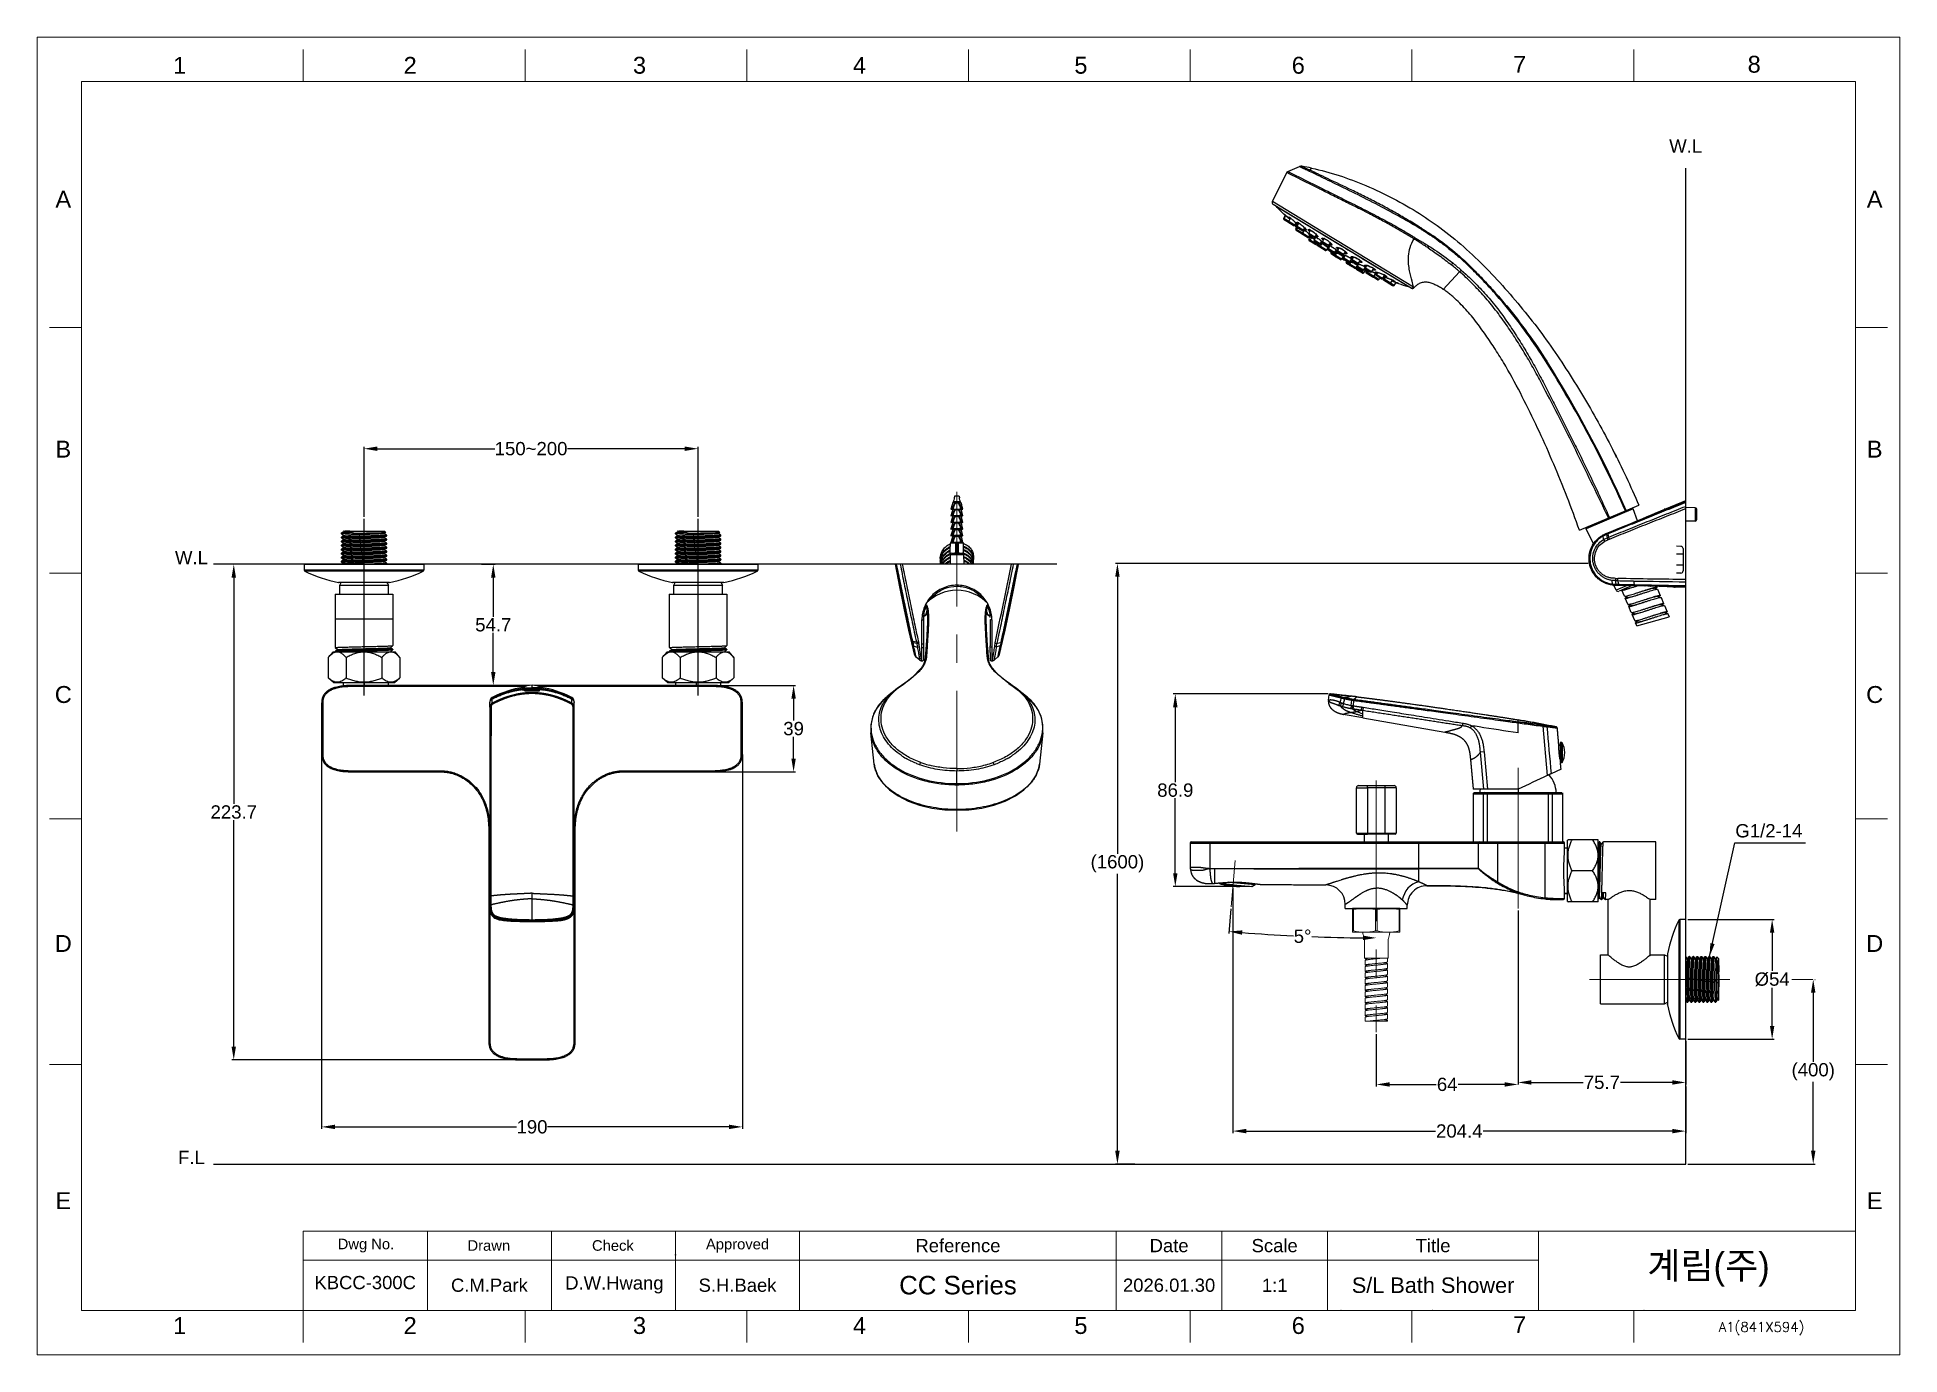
# Model space of a CAD drawing. Header units: millimetres. Extents: x -244938 to -244097, y -22577 to -21982.
import ezdxf
from ezdxf.enums import TextEntityAlignment as Align

# ---------------------------------------------------------------- set-up
doc = ezdxf.new("R2010")
doc.units = ezdxf.units.MM
doc.linetypes.add('CENTERX2', pattern=[101.6, 63.5, -12.7, 12.7, -12.7])
for name, color, linetype in [('02___PRT_ALL_AXES', 7, 'Continuous'), ('MAIN', 7, 'Continuous'), ('TEXT', 2, 'Continuous'), ('벽', 2, 'Continuous')]:
    doc.layers.add(name, color=color, linetype=linetype)
doc.layers.add('CENTER', color=1, linetype='CENTERX2', lineweight=15)
doc.layers.add('FORM', color=7, linetype='Continuous', lineweight=13)
doc.styles.add('ROMANS', font='romans')
doc.styles.get("Standard").update_dxf_attribs({"font": 'arial.ttf'})
doc.dimstyles.new('겸용-샤워욕조용1', dxfattribs={"dimscale": 0.6, "dimtxt": 10, "dimasz": 10, "dimexe": 1.5, "dimexo": 1.5, "dimgap": 1, "dimtad": 0, "dimtih": 1, "dimtoh": 1, "dimdec": 1, "dimdsep": 46, "dimtxsty": 'Standard', "dimcen": 2.5, "dimclrd": 5, "dimclre": 5, "dimclrt": 5, "dimadec": 1, "dimazin": 2, "dimtfac": 1, "dimtdec": 1, "dimtmove": 0, "dimatfit": 3, "dimfxl": 1.25, "dimarcsym": 0})

msp = doc.modelspace()

# ---------------------------------------------------------------- texts
at = {"color": 5, "insert": (-244171.44, -22337.31), "char_height": 6, "attachment_point": 1}
msp.add_mtext_dynamic_manual_height_columns('G1/2-14 ', width=31.987, gutter_width=12.5, heights=[0], dxfattribs=at)
at = {"layer": 'FORM', "color": 7, "linetype": 'Continuous', "char_height": 7.63, "attachment_point": 5}
for s, insert in [('1', (-244873.89, -21994.8)), ('2', (-244769.81, -21994.8)), ('3', (-244666.25, -21994.8)), ('4', (-244566.9, -21994.8)), ('5', (-244466.94, -21994.8)), ('6', (-244368.78, -21994.8)), ('7', (-244268.83, -21994.34)), ('8', (-244162.92, -21994.34))]:
    msp.add_mtext_dynamic_manual_height_columns(s, width=50.0595, gutter_width=12.51, heights=[0], dxfattribs=dict(at, insert=insert))
at = {"layer": 'FORM', "char_height": 7.63, "attachment_point": 5}
for s, width, insert in [('A', 10.0119, (-244926.44, -22055.2)), ('A', 10.0119, (-244108.52, -22055.2)), ('B', 10.0119, (-244926.44, -22168.03)), ('B', 10.0119, (-244108.52, -22168.03)), ('C', 10.0119, (-244926.44, -22278.85)), ('C', 10.0119, (-244108.52, -22278.85)), ('D', 10.0119, (-244926.44, -22391.18)), ('D', 10.0119, (-244108.52, -22391.18)), ('E', 10.0119, (-244926.44, -22507.28)), ('E', 10.0119, (-244108.52, -22507.28)), ('1', 50.0595, (-244873.89, -22563.68)), ('2', 50.0595, (-244769.81, -22563.68)), ('3', 50.0595, (-244666.25, -22563.68)), ('4', 50.0595, (-244566.9, -22563.68)), ('5', 50.0595, (-244466.94, -22563.68)), ('6', 50.0595, (-244368.78, -22563.68)), ('7', 50.0595, (-244268.83, -22563.23))]:
    msp.add_mtext_dynamic_manual_height_columns(s, width=width, gutter_width=12.51, heights=[0], dxfattribs=dict(at, insert=insert))
at = {"layer": 'TEXT', "style": 'ROMANS'}
msp.add_text('A1(841X594)', height=4.3802, dxfattribs=at).set_placement((-244178.93, -22566.47))
at = {"layer": 'TEXT', "attachment_point": 5}
for s, width, insert, char_height in [('Dwg No.', 56.019, (-244789.78, -22527.54), 4.768), ('Drawn', 56.019, (-244734.29, -22527.54), 4.768), ('Check', 56.019, (-244678.27, -22527.54), 4.768), ('Approved', 56.019, (-244621.99, -22527.6), 4.768), ('Reference', 143.0272, (-244522.46, -22527.6), 5.959), ('Date', 47.6757, (-244427.11, -22527.6), 5.959), ('Scale', 47.6757, (-244379.44, -22527.6), 5.959), ('Title', 95.3515, (-244307.92, -22527.6), 5.959), ('KBCC-300C', 56.019, (-244790.11, -22544.29), 5.959), ('C.M.Park', 56.019, (-244734.03, -22545.48), 5.959), ('D.W.Hwang', 56.019, (-244677.59, -22545.31), 5.959), ('S.H.Baek', 56.019, (-244621.99, -22545.48), 5.959), ('CC Series', 143.0272, (-244522.46, -22545.48), 8.343), ('2026.01.30', 47.6757, (-244427.11, -22545.48), 5.959), ('1:1', 47.6757, (-244379.44, -22545.48), 5.959), ('S/L Bath Shower', 80.4181, (-244307.92, -22545.48), 7)]:
    msp.add_mtext_dynamic_manual_height_columns(s, width=width, gutter_width=29.8, heights=[0], dxfattribs=dict(at, insert=insert, char_height=char_height))
at = {"layer": 'TEXT', "linetype": 'CENTERX2', "insert": (-244183.55, -22538.35), "char_height": 11.9189, "attachment_point": 5}
msp.add_mtext_dynamic_manual_height_columns('{\\fHYGothic-Medium|b0|i0|c129|p18;계림(주)}', width=143.0272, gutter_width=29.8, heights=[0], dxfattribs=at)
at = {"layer": '벽'}
for s, p in [('W.L', (-244193.86, -22031.22)), ('F.L', (-244868.57, -22487.77))]:
    msp.add_text(s, height=6, dxfattribs=at).set_placement(p, align=Align.MIDDLE_CENTER)
msp.add_text('W.L', height=6, dxfattribs=at).set_placement((-244868.57, -22221.78), align=Align.BOTTOM_CENTER)

# ---------------------------------------------------------------- blocks, each defined once
blk = doc.blocks.new('*D27')
at = {"color": 5, "lineweight": -2, "transparency": 16777216}
for p, q in [((-244192.96, -22380.37), (-244153.91, -22380.37)), ((-244154.81, -22386.37), (-244154.81, -22403.54)), ((-244154.81, -22428.37), (-244154.81, -22411.2)), ((-244192.96, -22434.37), (-244153.91, -22434.37))]:
    blk.add_line(p, q, dxfattribs=at)
at = {"color": 5, "transparency": 16777216}
for points in [[(-244155.81, -22386.37), (-244153.81, -22386.37), (-244154.81, -22380.37)], [(-244155.81, -22428.37), (-244153.81, -22428.37), (-244154.81, -22434.37)]]:
    blk.add_solid(points, dxfattribs=at)
at = {"layer": 'Defpoints', "color": 0, "transparency": 16777216}
for p in [(-244193.86, -22380.37), (-244193.86, -22434.37), (-244154.81, -22434.37)]:
    blk.add_point(p, dxfattribs=at)
at = {"color": 5, "transparency": 16777216, "insert": (-244154.81, -22407.37), "char_height": 6, "attachment_point": 5}
blk.add_mtext('%%C54', dxfattribs=at)
blk = doc.blocks.new('*D18')
at = {"color": 5, "lineweight": -2, "transparency": 16777216}
for p, q in [((-244790.64, -22198.54), (-244790.64, -22166.95)), ((-244784.64, -22167.85), (-244731.59, -22167.85)), ((-244645.79, -22167.85), (-244698.84, -22167.85)), ((-244639.79, -22198.54), (-244639.79, -22166.95))]:
    blk.add_line(p, q, dxfattribs=at)
at = {"color": 5, "transparency": 16777216}
for points in [[(-244784.64, -22166.85), (-244784.64, -22168.85), (-244790.64, -22167.85)], [(-244645.79, -22166.85), (-244645.79, -22168.85), (-244639.79, -22167.85)]]:
    blk.add_solid(points, dxfattribs=at)
at = {"layer": 'Defpoints', "color": 0, "transparency": 16777216}
for p in [(-244639.79, -22167.85), (-244790.64, -22199.44), (-244639.79, -22199.44)]:
    blk.add_point(p, dxfattribs=at)
at = {"color": 5, "transparency": 16777216, "insert": (-244715.22, -22167.85), "char_height": 6, "attachment_point": 5}
blk.add_mtext('150~200', dxfattribs=at)
blk = doc.blocks.new('*D19')
at = {"color": 5, "lineweight": -2, "transparency": 16777216}
for p, q in [((-244237.83, -22219.62), (-244451.36, -22219.62)), ((-244450.46, -22225.62), (-244450.46, -22350.66)), ((-244450.46, -22484.77), (-244450.46, -22359.73)), ((-244442.66, -22490.77), (-244451.36, -22490.77))]:
    blk.add_line(p, q, dxfattribs=at)
at = {"color": 5, "transparency": 16777216}
for points in [[(-244451.46, -22225.62), (-244449.46, -22225.62), (-244450.46, -22219.62)], [(-244451.46, -22484.77), (-244449.46, -22484.77), (-244450.46, -22490.77)]]:
    blk.add_solid(points, dxfattribs=at)
at = {"layer": 'Defpoints', "color": 0, "transparency": 16777216}
for p in [(-244236.93, -22219.62), (-244450.46, -22490.77), (-244441.76, -22490.77)]:
    blk.add_point(p, dxfattribs=at)
at = {"color": 5, "transparency": 16777216, "insert": (-244450.46, -22355.19), "char_height": 6, "attachment_point": 5}
blk.add_mtext('(1600)', dxfattribs=at)
blk = doc.blocks.new('*D20')
at = {"color": 5, "lineweight": -2, "transparency": 16777216}
for p, q in [((-244818.54, -22220.01), (-244850.36, -22220.01)), ((-244849.46, -22226.01), (-244849.46, -22328.19)), ((-244849.46, -22437.71), (-244849.46, -22335.52)), ((-244715.69, -22443.71), (-244850.36, -22443.71))]:
    blk.add_line(p, q, dxfattribs=at)
at = {"color": 5, "transparency": 16777216}
for points in [[(-244850.46, -22226.01), (-244848.46, -22226.01), (-244849.46, -22220.01)], [(-244850.46, -22437.71), (-244848.46, -22437.71), (-244849.46, -22443.71)]]:
    blk.add_solid(points, dxfattribs=at)
at = {"layer": 'Defpoints', "color": 0, "transparency": 16777216}
for p in [(-244849.46, -22220.01), (-244817.64, -22220.01), (-244714.79, -22443.71)]:
    blk.add_point(p, dxfattribs=at)
at = {"color": 5, "transparency": 16777216, "insert": (-244849.46, -22331.86), "char_height": 6, "attachment_point": 5}
blk.add_mtext('223.7', dxfattribs=at)
blk = doc.blocks.new('*D21')
at = {"color": 5, "lineweight": -2, "transparency": 16777216}
for p, q in [((-244634.39, -22274.71), (-244595.77, -22274.71)), ((-244596.67, -22280.71), (-244596.67, -22290.54)), ((-244596.67, -22307.71), (-244596.67, -22297.87)), ((-244634.39, -22313.71), (-244595.77, -22313.71))]:
    blk.add_line(p, q, dxfattribs=at)
at = {"color": 5, "transparency": 16777216}
for points in [[(-244597.67, -22280.71), (-244595.67, -22280.71), (-244596.67, -22274.71)], [(-244597.67, -22307.71), (-244595.67, -22307.71), (-244596.67, -22313.71)]]:
    blk.add_solid(points, dxfattribs=at)
at = {"layer": 'Defpoints', "color": 0, "transparency": 16777216}
for p in [(-244635.29, -22274.71), (-244596.67, -22274.71), (-244635.29, -22313.71)]:
    blk.add_point(p, dxfattribs=at)
at = {"color": 5, "transparency": 16777216, "insert": (-244596.67, -22294.21), "char_height": 6, "attachment_point": 5}
blk.add_mtext('39', dxfattribs=at)
blk = doc.blocks.new('*D22')
at = {"color": 5, "lineweight": -2, "transparency": 16777216}
for p, q in [((-244809.79, -22305.81), (-244809.79, -22474.88)), ((-244619.79, -22305.95), (-244619.79, -22474.88)), ((-244803.79, -22473.98), (-244721.72, -22473.98)), ((-244625.79, -22473.98), (-244707.85, -22473.98))]:
    blk.add_line(p, q, dxfattribs=at)
at = {"color": 5, "transparency": 16777216}
for points in [[(-244803.79, -22472.98), (-244803.79, -22474.98), (-244809.79, -22473.98)], [(-244625.79, -22472.98), (-244625.79, -22474.98), (-244619.79, -22473.98)]]:
    blk.add_solid(points, dxfattribs=at)
at = {"layer": 'Defpoints', "color": 0, "transparency": 16777216}
for p in [(-244809.79, -22304.91), (-244619.79, -22305.05), (-244619.79, -22473.98)]:
    blk.add_point(p, dxfattribs=at)
at = {"color": 5, "transparency": 16777216, "insert": (-244714.79, -22473.98), "char_height": 6, "attachment_point": 5}
blk.add_mtext('190', dxfattribs=at)
blk = doc.blocks.new('*D23')
at = {"color": 5, "lineweight": -2, "transparency": 16777216}
for p, q in [((-244737.54, -22220.01), (-244731.38, -22220.01)), ((-244732.28, -22226.01), (-244732.28, -22243.71)), ((-244732.28, -22268.71), (-244732.28, -22251.01)), ((-244737.54, -22274.71), (-244731.38, -22274.71))]:
    blk.add_line(p, q, dxfattribs=at)
at = {"color": 5, "transparency": 16777216}
for points in [[(-244733.28, -22226.01), (-244731.28, -22226.01), (-244732.28, -22220.01)], [(-244733.28, -22268.71), (-244731.28, -22268.71), (-244732.28, -22274.71)]]:
    blk.add_solid(points, dxfattribs=at)
at = {"layer": 'Defpoints', "color": 0, "transparency": 16777216}
for p in [(-244738.44, -22220.01), (-244732.28, -22220.01), (-244738.44, -22274.71)]:
    blk.add_point(p, dxfattribs=at)
at = {"color": 5, "transparency": 16777216, "insert": (-244732.28, -22247.36), "char_height": 6, "attachment_point": 5}
blk.add_mtext('54.7', dxfattribs=at)
blk = doc.blocks.new('*D24')
at = {"color": 5, "lineweight": -2, "transparency": 16777216}
blk.add_line((-244399.2, -22375.58), (-244400.17, -22386.65), dxfattribs=at)
for start, end in [(265.4503, 267.18786), (267.81206, 269.5497)]:
    blk.add_arc((-244333.55, -21625.23), 763.43, start, end, dxfattribs=at)
at = {"color": 5, "transparency": 16777216}
for points in [[(-244394.19, -22387.25), (-244394.03, -22385.26), (-244400.09, -22385.76)], [(-244339.55, -22387.64), (-244339.56, -22389.64), (-244333.55, -22388.66)]]:
    blk.add_solid(points, dxfattribs=at)
at = {"layer": 'Defpoints', "color": 0, "transparency": 16777216}
for p in [(-244333.55, -22317.64), (-244397.29, -22353.76), (-244399.12, -22374.68), (-244377.94, -22387.37), (-244333.55, -22431.26)]:
    blk.add_point(p, dxfattribs=at)
at = {"color": 5, "transparency": 16777216, "insert": (-244366.85, -22387.94), "char_height": 6, "attachment_point": 5}
blk.add_mtext('5°', dxfattribs=at)
blk = doc.blocks.new('*D25')
at = {"color": 5, "lineweight": -2, "transparency": 16777216}
for p, q in [((-244269.56, -22376.23), (-244269.56, -22454.81)), ((-244193.86, -22435.27), (-244193.86, -22454.81)), ((-244263.56, -22453.91), (-244240.08, -22453.91)), ((-244199.86, -22453.91), (-244223.34, -22453.91))]:
    blk.add_line(p, q, dxfattribs=at)
at = {"color": 5, "transparency": 16777216}
for points in [[(-244263.56, -22452.91), (-244263.56, -22454.91), (-244269.56, -22453.91)], [(-244199.86, -22452.91), (-244199.86, -22454.91), (-244193.86, -22453.91)]]:
    blk.add_solid(points, dxfattribs=at)
at = {"layer": 'Defpoints', "color": 0, "transparency": 16777216}
for p in [(-244269.56, -22375.33), (-244193.86, -22434.37), (-244193.86, -22453.91)]:
    blk.add_point(p, dxfattribs=at)
at = {"color": 5, "transparency": 16777216, "insert": (-244231.71, -22453.91), "char_height": 6, "attachment_point": 5}
blk.add_mtext('75.7', dxfattribs=at)
blk = doc.blocks.new('*D26')
at = {"color": 5, "lineweight": -2, "transparency": 16777216}
for p, q in [((-244333.55, -22432.16), (-244333.55, -22455.71)), ((-244327.55, -22454.81), (-244306.46, -22454.81)), ((-244275.56, -22454.81), (-244296.65, -22454.81))]:
    blk.add_line(p, q, dxfattribs=at)
at = {"color": 5, "transparency": 16777216}
for points in [[(-244327.55, -22453.81), (-244327.55, -22455.81), (-244333.55, -22454.81)], [(-244275.56, -22453.81), (-244275.56, -22455.81), (-244269.56, -22454.81)]]:
    blk.add_solid(points, dxfattribs=at)
at = {"layer": 'Defpoints', "color": 0, "transparency": 16777216}
for p in [(-244333.55, -22431.26), (-244333.55, -22454.81), (-244269.56, -22454.81)]:
    blk.add_point(p, dxfattribs=at)
at = {"color": 5, "transparency": 16777216, "insert": (-244301.56, -22454.81), "char_height": 6, "attachment_point": 5}
blk.add_mtext('64', dxfattribs=at)
blk = doc.blocks.new('*D15')
at = {"color": 5, "lineweight": -2, "transparency": 16777216}
for p, q in [((-244398.3, -22366.19), (-244398.3, -22476.77)), ((-244193.86, -22455.71), (-244193.86, -22476.77)), ((-244392.3, -22475.87), (-244306.84, -22475.87)), ((-244199.86, -22475.87), (-244285.32, -22475.87))]:
    blk.add_line(p, q, dxfattribs=at)
at = {"color": 5, "transparency": 16777216}
for points in [[(-244392.3, -22474.87), (-244392.3, -22476.87), (-244398.3, -22475.87)], [(-244199.86, -22474.87), (-244199.86, -22476.87), (-244193.86, -22475.87)]]:
    blk.add_solid(points, dxfattribs=at)
at = {"layer": 'Defpoints', "color": 0, "transparency": 16777216}
for p in [(-244398.3, -22365.29), (-244193.86, -22454.81), (-244193.86, -22475.87)]:
    blk.add_point(p, dxfattribs=at)
at = {"color": 5, "transparency": 16777216, "insert": (-244296.08, -22475.87), "char_height": 6, "attachment_point": 5}
blk.add_mtext('204.4', dxfattribs=at)
blk = doc.blocks.new('*D16')
at = {"color": 5, "lineweight": -2, "transparency": 16777216}
for p, q in [((-244355.3, -22278.52), (-244425.22, -22278.52)), ((-244424.32, -22284.52), (-244424.32, -22318.32)), ((-244424.32, -22359.45), (-244424.32, -22325.65)), ((-244390.81, -22365.45), (-244425.22, -22365.45))]:
    blk.add_line(p, q, dxfattribs=at)
at = {"color": 5, "transparency": 16777216}
for points in [[(-244425.32, -22284.52), (-244423.32, -22284.52), (-244424.32, -22278.52)], [(-244425.32, -22359.45), (-244423.32, -22359.45), (-244424.32, -22365.45)]]:
    blk.add_solid(points, dxfattribs=at)
at = {"layer": 'Defpoints', "color": 0, "transparency": 16777216}
for p in [(-244424.32, -22278.52), (-244354.4, -22278.52), (-244389.91, -22365.45)]:
    blk.add_point(p, dxfattribs=at)
at = {"color": 5, "transparency": 16777216, "insert": (-244424.32, -22321.99), "char_height": 6, "attachment_point": 5}
blk.add_mtext('86.9', dxfattribs=at)
blk = doc.blocks.new('*D17')
at = {"color": 5, "lineweight": -2, "transparency": 16777216}
for p, q in [((-244135.6, -22407.37), (-244135.37, -22407.37)), ((-244136.27, -22413.37), (-244136.27, -22444.54)), ((-244136.27, -22484.77), (-244136.27, -22453.6)), ((-244192.96, -22490.77), (-244135.37, -22490.77))]:
    blk.add_line(p, q, dxfattribs=at)
at = {"color": 5, "transparency": 16777216}
for points in [[(-244137.27, -22413.37), (-244135.27, -22413.37), (-244136.27, -22407.37)], [(-244137.27, -22484.77), (-244135.27, -22484.77), (-244136.27, -22490.77)]]:
    blk.add_solid(points, dxfattribs=at)
at = {"layer": 'Defpoints', "color": 0, "transparency": 16777216}
for p in [(-244136.5, -22407.37), (-244193.86, -22490.77), (-244136.27, -22490.77)]:
    blk.add_point(p, dxfattribs=at)
at = {"color": 5, "transparency": 16777216, "insert": (-244136.27, -22449.07), "char_height": 6, "attachment_point": 5}
blk.add_mtext('(400)', dxfattribs=at)

# ---------------------------------------------------------------- dimensions: what is measured, and where the dimension line sits
at = {"color": 1}
dim = msp.add_linear_dim(base=(-244639.79, -22167.85), p1=(-244790.64, -22199.44), p2=(-244639.79, -22199.44), text='150~200', dimstyle='겸용-샤워욕조용1', dxfattribs=at)
dim.commit()
dim.dimension.update_dxf_attribs({"geometry": '*D18', "text_midpoint": (-244715.22, -22167.85)})
for base, p1, p2, picture, middle in [((-244849.46, -22220.01), (-244714.79, -22443.71), (-244817.64, -22220.01), '*D20', (-244849.46, -22331.86)), ((-244732.28, -22220.01), (-244738.44, -22274.71), (-244738.44, -22220.01), '*D23', (-244732.28, -22247.36)), ((-244596.67, -22274.71), (-244635.29, -22313.71), (-244635.29, -22274.71), '*D21', (-244596.67, -22294.21)), ((-244424.32, -22278.52), (-244389.91, -22365.45), (-244354.4, -22278.52), '*D16', (-244424.32, -22321.99))]:
    dim = msp.add_linear_dim(base=base, p1=p1, p2=p2, angle=90, dimstyle='겸용-샤워욕조용1', dxfattribs=at)
    dim.commit()
    dim.dimension.update_dxf_attribs({"geometry": picture, "text_midpoint": middle})
for base, p1, p2, text, picture, middle in [((-244450.46, -22490.77), (-244236.93, -22219.62), (-244441.76, -22490.77), '(1600)', '*D19', (-244450.46, -22355.19)), ((-244154.81, -22434.37), (-244193.86, -22380.37), (-244193.86, -22434.37), '%%C<>', '*D27', (-244154.81, -22407.37)), ((-244136.27, -22490.77), (-244136.5, -22407.37), (-244193.86, -22490.77), '(400)', '*D17', (-244136.27, -22449.07))]:
    dim = msp.add_linear_dim(base=base, p1=p1, p2=p2, angle=90, text=text, dimstyle='겸용-샤워욕조용1', dxfattribs=at)
    dim.commit()
    dim.dimension.update_dxf_attribs({"geometry": picture, "text_midpoint": middle})
for base, p1, p2, picture, middle in [((-244619.79, -22473.98), (-244809.79, -22304.91), (-244619.79, -22305.05), '*D22', (-244714.79, -22473.98)), ((-244193.86, -22475.87), (-244398.3, -22365.29), (-244193.86, -22454.81), '*D15', (-244296.08, -22475.87)), ((-244193.86, -22453.91), (-244269.56, -22375.33), (-244193.86, -22434.37), '*D25', (-244231.71, -22453.91)), ((-244333.55, -22454.81), (-244269.56, -22454.81), (-244333.55, -22431.26), '*D26', (-244301.56, -22454.81))]:
    dim = msp.add_linear_dim(base=base, p1=p1, p2=p2, dimstyle='겸용-샤워욕조용1', dxfattribs=at)
    dim.commit()
    dim.dimension.update_dxf_attribs({"geometry": picture, "text_midpoint": middle})
dim = msp.add_angular_dim_2l(base=(-244377.94, -22387.37), line1=((-244333.55, -22317.64), (-244333.55, -22431.26)), line2=((-244399.12, -22374.68), (-244397.29, -22353.76)), dimstyle='겸용-샤워욕조용1', dxfattribs=at)
dim.commit()
dim.dimension.update_dxf_attribs({"geometry": '*D24', "text_midpoint": (-244366.85, -22387.94)})

# ---------------------------------------------------------------- linework, layer by layer
at = {"linetype": 'Continuous'}
for p, q in [((-244373.49, -22042.7), (-244368.26, -22040.5)), ((-244367.53, -22040.9), (-244368.26, -22040.5)), ((-244365.08, -22041.39), (-244363.41, -22042.17)), ((-244363.41, -22042.17), (-244363.38, -22042.18)), ((-244363.38, -22042.18), (-244362.78, -22041.2)), ((-244380.45, -22056.29), (-244373.99, -22043.18)), ((-244373.9, -22043.23), (-244373.99, -22043.18)), ((-244373.49, -22042.7), (-244369.82, -22044.53)), ((-244358.46, -22069.63), (-244380.45, -22056.29)), ((-244317.76, -22095.38), (-244380.08, -22057.59)), ((-244359.36, -22070.29), (-244378.76, -22058.52)), ((-244375.38, -22063.87), (-244374.72, -22062.53)), ((-244370.37, -22066.91), (-244375.38, -22063.87)), ((-244375.27, -22061.91), (-244375.28, -22061.89)), ((-244375.24, -22061.95), (-244375.27, -22061.91)), ((-244375.02, -22062.2), (-244375.21, -22061.98)), ((-244371.03, -22067.04), (-244375.19, -22064.52)), ((-244375.18, -22063.99), (-244374.47, -22062.54)), ((-244374.55, -22062.67), (-244375.02, -22062.2)), ((-244375, -22062.08), (-244374.8, -22062.25)), ((-244374.92, -22062.15), (-244374.82, -22062.23)), ((-244373.21, -22063.2), (-244373.2, -22063.19)), ((-244373.2, -22063.19), (-244373.13, -22063.2)), ((-244373.01, -22063.54), (-244373.18, -22063.31)), ((-244373.13, -22063.2), (-244373.02, -22063.26)), ((-244373.13, -22063.2), (-244372.93, -22063.3)), ((-244373.09, -22065.26), (-244372.33, -22063.73)), ((-244373.02, -22063.27), (-244373.01, -22063.27)), ((-244373.01, -22063.27), (-244372.92, -22063.32)), ((-244372.52, -22064.08), (-244373.01, -22063.54)), ((-244372.92, -22063.32), (-244372.78, -22063.4)), ((-244372.89, -22063.33), (-244372.62, -22063.51)), ((-244371.06, -22064.8), (-244371.02, -22064.83)), ((-244370.55, -22065.27), (-244370.51, -22065.3)), ((-244370.37, -22066.91), (-244369.74, -22066.06)), ((-244370.19, -22067.02), (-244370.07, -22066.78)), ((-244369.31, -22067.55), (-244370.19, -22067.02)), ((-244369.51, -22067.96), (-244370, -22067.67)), ((-244369.65, -22066.59), (-244369.96, -22066.36)), ((-244369.89, -22068.72), (-244369.27, -22067.46)), ((-244369.8, -22066), (-244369.52, -22066.29)), ((-244369.79, -22066.14), (-244369.42, -22066.4)), ((-244369.62, -22067.09), (-244369.75, -22066.94)), ((-244369.41, -22067.29), (-244369.62, -22067.09)), ((-244369.45, -22067.12), (-244369.25, -22067.27)), ((-244369.36, -22067.19), (-244369.26, -22067.26)), ((-244369.29, -22065.58), (-244369.24, -22065.59)), ((-244369.27, -22067.58), (-244368.5, -22066.01)), ((-244366.55, -22069.22), (-244369.27, -22067.58)), ((-244369.26, -22067.26), (-244369.16, -22067.34)), ((-244369.24, -22065.59), (-244369.13, -22065.63)), ((-244369.2, -22067.48), (-244369.23, -22067.45)), ((-244369.11, -22066.88), (-244369.19, -22066.87)), ((-244369.11, -22066.87), (-244369.11, -22066.88)), ((-244369.07, -22065.66), (-244369, -22065.71)), ((-244369.04, -22065.69), (-244369, -22065.71)), ((-244369.01, -22065.69), (-244368.73, -22065.85)), ((-244369, -22065.71), (-244368.93, -22065.75)), ((-244369, -22065.71), (-244369, -22065.71)), ((-244368.93, -22065.74), (-244368.83, -22065.91)), ((-244368.93, -22065.75), (-244368.67, -22065.9)), ((-244368.83, -22065.91), (-244368.6, -22066.21)), ((-244368.55, -22065.97), (-244368.12, -22066.26)), ((-244319.8, -22064.28), (-244321.22, -22063.45)), ((-244363.96, -22072.31), (-244369.89, -22068.72)), ((-244367.53, -22070.68), (-244369.7, -22069.36)), ((-244369.59, -22068.9), (-244369.2, -22068.12)), ((-244367.22, -22069.36), (-244369.08, -22068.22)), ((-244364.62, -22072.44), (-244367.35, -22070.79)), ((-244366.87, -22070.55), (-244366.27, -22069.73)), ((-244366.69, -22069.36), (-244366.66, -22069.38)), ((-244366.68, -22070.66), (-244365.97, -22069.23)), ((-244366.55, -22069.22), (-244365.84, -22068.25)), ((-244366.15, -22069.57), (-244366.4, -22069.34)), ((-244366.38, -22068.96), (-244366.04, -22069.18)), ((-244366.37, -22068.98), (-244366.21, -22069.07)), ((-244366.3, -22069.9), (-244366.35, -22069.85)), ((-244366.21, -22067.86), (-244365.9, -22068.17)), ((-244366.04, -22069.18), (-244365.62, -22069.48)), ((-244366, -22068.48), (-244365.7, -22068.65)), ((-244365.9, -22068.17), (-244365.57, -22068.53)), ((-244365.57, -22068.53), (-244365.34, -22068.82)), ((-244365.41, -22069.12), (-244365.53, -22069.08)), ((-244365.37, -22069.14), (-244365.41, -22069.12)), ((-244364.04, -22070.75), (-244363.26, -22069.18)), ((-244361.32, -22072.4), (-244364.04, -22070.75)), ((-244364.01, -22073.36), (-244363.43, -22072.19)), ((-244360.65, -22075.4), (-244364.01, -22073.36)), ((-244363.96, -22072.31), (-244363.45, -22071.62)), ((-244361.98, -22072.53), (-244363.85, -22071.4)), ((-244361.31, -22075.53), (-244363.82, -22074.01)), ((-244363.75, -22068.95), (-244363.51, -22069.06)), ((-244363.7, -22069.19), (-244363.63, -22069.29)), ((-244363.68, -22068.96), (-244363.51, -22069.04)), ((-244363.63, -22069.29), (-244363.46, -22069.5)), ((-244363.6, -22071.94), (-244363.48, -22072)), ((-244363.58, -22071.96), (-244363.6, -22071.94)), ((-244363.24, -22072.27), (-244363.58, -22071.96)), ((-244363.51, -22069.06), (-244363.38, -22069.12)), ((-244363.49, -22071.98), (-244363.48, -22071.98)), ((-244363.47, -22071.99), (-244363.38, -22072.04)), ((-244363.43, -22069.08), (-244363.38, -22069.12)), ((-244363.38, -22069.12), (-244363.38, -22069.12)), ((-244363.38, -22069.12), (-244363.24, -22069.2)), ((-244363.37, -22073.75), (-244362.73, -22072.47)), ((-244362.98, -22071.99), (-244363.31, -22071.79)), ((-244363.29, -22069.16), (-244362.97, -22069.35)), ((-244363.29, -22072.1), (-244363.1, -22072.22)), ((-244363.24, -22069.2), (-244362.85, -22069.43)), ((-244363.18, -22072.17), (-244363.09, -22072.23)), ((-244363.09, -22072.23), (-244362.98, -22072.3)), ((-244362.74, -22072.12), (-244362.98, -22071.99)), ((-244362.77, -22072.44), (-244362.72, -22072.48)), ((-244362.66, -22072.14), (-244362.74, -22072.12)), ((-244362.26, -22072.8), (-244362.21, -22072.84)), ((-244361.61, -22073.74), (-244360.9, -22072.29)), ((-244361.61, -22073.27), (-244361.44, -22073.39)), ((-244358.89, -22075.38), (-244361.61, -22073.74)), ((-244361.25, -22072.7), (-244361.46, -22072.51)), ((-244359.55, -22075.52), (-244361.42, -22074.38)), ((-244361.32, -22072.4), (-244360.51, -22071.29)), ((-244361.19, -22072.27), (-244361, -22072.47)), ((-244361.15, -22072.16), (-244361.05, -22072.22)), ((-244361.05, -22072.22), (-244360.71, -22072.41)), ((-244360.88, -22070.92), (-244360.53, -22071.26)), ((-244360.75, -22071.64), (-244360.4, -22071.79)), ((-244360.47, -22072.12), (-244360.75, -22071.99)), ((-244360.75, -22072.38), (-244360.25, -22072.69)), ((-244360.71, -22072.41), (-244360.34, -22072.63)), ((-244360.65, -22075.4), (-244360.37, -22075.02)), ((-244360.51, -22071.28), (-244360.19, -22071.63)), ((-244360.43, -22075.53), (-244360.22, -22075.12)), ((-244356.03, -22078.2), (-244360.43, -22075.53)), ((-244356.69, -22078.33), (-244360.24, -22076.18)), ((-244356.92, -22071.77), (-244359.36, -22070.29)), ((-244358.89, -22075.38), (-244358.11, -22074.31)), ((-244358.75, -22076.55), (-244358.1, -22075.24)), ((-244358.68, -22073.82), (-244358.24, -22074.19)), ((-244358.26, -22075.56), (-244358.61, -22075.28)), ((-244358.24, -22075.16), (-244358.6, -22074.97)), ((-244358.59, -22074.98), (-244358.43, -22075.06)), ((-244346.28, -22077.01), (-244358.46, -22069.63)), ((-244358.43, -22075.06), (-244358.24, -22075.17)), ((-244358.11, -22074.92), (-244358.42, -22074.76)), ((-244358.24, -22075.17), (-244358.03, -22075.29)), ((-244358.14, -22074.56), (-244357.87, -22074.68)), ((-244358.13, -22074.29), (-244357.87, -22074.53)), ((-244358.05, -22074.37), (-244357.86, -22074.54)), ((-244357.8, -22075.07), (-244358.01, -22074.97)), ((-244357.86, -22074.54), (-244357.83, -22074.58)), ((-244357.82, -22074.52), (-244357.07, -22073)), ((-244355.1, -22076.17), (-244357.82, -22074.52)), ((-244357.7, -22075.11), (-244357.8, -22075.07)), ((-244357.71, -22075.48), (-244357.75, -22075.45)), ((-244355.76, -22076.3), (-244357.63, -22075.17)), ((-244357.6, -22072.81), (-244357.3, -22072.9)), ((-244357.54, -22072.8), (-244357.11, -22072.97)), ((-244357.3, -22072.9), (-244356.89, -22073.08)), ((-244357.06, -22075.89), (-244356.82, -22076.06)), ((-244356.98, -22075.94), (-244357.01, -22075.93)), ((-244348.98, -22076.58), (-244356.92, -22071.77)), ((-244356.89, -22073.08), (-244356.63, -22073.21)), ((-244356.86, -22076.02), (-244356.89, -22076)), ((-244356.82, -22076.06), (-244356.57, -22076.22)), ((-244356.66, -22073.19), (-244356.63, -22073.21)), ((-244356.63, -22073.21), (-244356.63, -22073.21)), ((-244356.63, -22073.21), (-244356.43, -22073.32)), ((-244356.55, -22076.23), (-244356.6, -22076.2)), ((-244355.1, -22076.17), (-244354.21, -22074.95)), ((-244355.02, -22074.24), (-244354.54, -22074.64)), ((-244355.02, -22076.04), (-244354.95, -22076.17)), ((-244355.01, -22076.05), (-244354.98, -22076.05)), ((-244354.98, -22076.05), (-244354.76, -22076.13)), ((-244354.94, -22076.05), (-244354.51, -22076.23)), ((-244354.76, -22076.13), (-244354.48, -22076.26)), ((-244354.54, -22074.64), (-244354.13, -22075)), ((-244354.5, -22075.37), (-244354.17, -22075.48)), ((-244354.13, -22075), (-244353.83, -22075.33)), ((-244316.27, -22072.46), (-244314.01, -22073.81)), ((-244356.03, -22078.2), (-244355.27, -22077.17)), ((-244355.46, -22078), (-244355.75, -22077.82)), ((-244355.69, -22076.84), (-244355.72, -22076.82)), ((-244355.66, -22076.87), (-244355.69, -22076.84)), ((-244355.64, -22077.67), (-244355.19, -22077.95)), ((-244355.19, -22077.95), (-244355.64, -22077.67)), ((-244355.08, -22077.31), (-244355.29, -22077.2)), ((-244355.2, -22077.22), (-244355.07, -22077.33)), ((-244355.15, -22077.65), (-244354.47, -22076.27)), ((-244352.43, -22079.3), (-244355.15, -22077.65)), ((-244355.07, -22077.33), (-244355.01, -22077.37)), ((-244353.1, -22079.43), (-244354.96, -22078.3)), ((-244354.47, -22076.25), (-244354, -22076.49)), ((-244354, -22076.49), (-244353.98, -22076.51)), ((-244354, -22076.49), (-244353.98, -22076.5)), ((-244353.99, -22079.44), (-244353.85, -22079.15)), ((-244349.2, -22082.34), (-244353.99, -22079.44)), ((-244353.98, -22076.51), (-244353.82, -22076.6)), ((-244351.94, -22081.22), (-244353.8, -22080.08)), ((-244352.67, -22079.47), (-244351.63, -22080.1)), ((-244351.63, -22080.1), (-244352.67, -22079.47)), ((-244352.43, -22079.3), (-244351.57, -22078.12)), ((-244351.81, -22080.47), (-244352.32, -22080.16)), ((-244351.95, -22077.81), (-244351.57, -22078.11)), ((-244351.92, -22080.69), (-244351.31, -22079.45)), ((-244351.49, -22079.82), (-244351.83, -22079.56)), ((-244351.74, -22078.37), (-244351.47, -22078.47)), ((-244349.86, -22082.48), (-244351.73, -22081.34)), ((-244351.65, -22079.29), (-244351.31, -22079.45)), ((-244351.36, -22079.52), (-244351.64, -22079.3)), ((-244351.43, -22078.22), (-244351.13, -22078.51)), ((-244351.13, -22078.94), (-244351.19, -22078.92)), ((-244351.11, -22078.59), (-244350.4, -22077.15)), ((-244348.39, -22080.24), (-244351.11, -22078.59)), ((-244350.94, -22079.64), (-244350.69, -22079.77)), ((-244349.05, -22080.37), (-244350.92, -22079.24)), ((-244350.82, -22076.99), (-244350.37, -22077.15)), ((-244350.7, -22079.76), (-244350.69, -22079.77)), ((-244350.69, -22079.77), (-244350.43, -22079.91)), ((-244350.41, -22079.92), (-244350.45, -22079.9)), ((-244350.43, -22079.91), (-244350.16, -22080.07)), ((-244350.38, -22079.94), (-244350.41, -22079.92)), ((-244350.37, -22077.15), (-244349.93, -22077.34)), ((-244350.2, -22077.23), (-244349.84, -22077.39)), ((-244350.16, -22080.07), (-244349.88, -22080.23)), ((-244349.86, -22080.24), (-244349.89, -22080.22)), ((-244349.88, -22080.23), (-244349.61, -22080.39)), ((-244349.84, -22080.25), (-244349.86, -22080.24)), ((-244349.84, -22077.39), (-244349.45, -22077.58)), ((-244349.8, -22080.28), (-244349.84, -22080.25)), ((-244349.61, -22080.39), (-244349.34, -22080.56)), ((-244349.45, -22077.58), (-244349.31, -22077.66)), ((-244349.34, -22080.56), (-244349.09, -22080.71)), ((-244349.31, -22077.64), (-244349.31, -22077.66)), ((-244349.2, -22082.34), (-244348.36, -22081.2)), ((-244349.09, -22080.71), (-244348.86, -22080.86)), ((-244348.81, -22081.81), (-244348.32, -22082.11)), ((-244348.81, -22081.81), (-244348.32, -22082.11)), ((-244348.6, -22081.53), (-244348.23, -22081.71)), ((-244348.45, -22080.27), (-244348.3, -22080.3)), ((-244348.39, -22080.24), (-244347.43, -22078.93)), ((-244348.07, -22081.41), (-244348.36, -22081.2)), ((-244348.3, -22080.3), (-244347.91, -22080.42)), ((-244348.29, -22081.82), (-244347.65, -22080.53)), ((-244345.57, -22083.47), (-244348.29, -22081.82)), ((-244348.24, -22080.33), (-244348.23, -22080.35)), ((-244348.23, -22080.35), (-244348.06, -22080.56)), ((-244348.13, -22081.38), (-244348.08, -22081.41)), ((-244346.23, -22083.6), (-244348.1, -22082.47)), ((-244348.06, -22080.56), (-244347.78, -22080.79)), ((-244347.91, -22080.42), (-244347.63, -22080.53)), ((-244347.72, -22079.36), (-244347.43, -22079.43)), ((-244347.16, -22083.58), (-244346.96, -22083.17)), ((-244342.77, -22086.24), (-244347.16, -22083.58)), ((-244343.43, -22086.38), (-244346.98, -22084.23)), ((-244316.74, -22094.93), (-244346.28, -22077.01)), ((-244346.25, -22081.19), (-244346.25, -22081.2)), ((-244345.58, -22078.65), (-244346.03, -22078.37)), ((-244343.92, -22079.65), (-244345.58, -22078.65)), ((-244345.57, -22083.47), (-244344.64, -22082.2)), ((-244345.08, -22083.76), (-244345.52, -22083.48)), ((-244345.49, -22084.6), (-244344.94, -22083.49)), ((-244345.43, -22083.28), (-244345.32, -22083.32)), ((-244345.39, -22083.29), (-244344.93, -22083.49)), ((-244345.32, -22083.32), (-244345.14, -22083.4)), ((-244345.04, -22081.92), (-244344.65, -22082.19)), ((-244344.49, -22082.9), (-244345, -22082.71)), ((-244344.8, -22082.43), (-244344.41, -22082.55)), ((-244344.65, -22082.19), (-244344.34, -22082.42)), ((-244344.45, -22082.63), (-244343.8, -22081.3)), ((-244341.73, -22084.28), (-244344.45, -22082.63)), ((-244344.44, -22083.72), (-244344.16, -22083.85)), ((-244342.4, -22084.41), (-244344.26, -22083.28)), ((-244344.16, -22081.18), (-244343.75, -22081.3)), ((-244344.16, -22083.85), (-244343.86, -22084)), ((-244343.29, -22080.04), (-244343.92, -22079.65)), ((-244343.91, -22083.98), (-244343.86, -22084)), ((-244343.68, -22081.32), (-244343.32, -22081.46)), ((-244343.38, -22081.44), (-244342.87, -22081.66)), ((-244339.81, -22082.15), (-244343.29, -22080.04)), ((-244343.22, -22084.33), (-244343.18, -22084.35)), ((-244343.18, -22084.35), (-244343.15, -22084.36)), ((-244343.15, -22084.36), (-244343.1, -22084.39)), ((-244342.87, -22081.66), (-244342.31, -22081.93)), ((-244342.83, -22084.54), (-244342.64, -22084.65)), ((-244342.83, -22084.54), (-244342.83, -22084.54)), ((-244342.64, -22084.65), (-244342.4, -22084.78)), ((-244342.23, -22084.54), (-244342.39, -22084.41)), ((-244342.31, -22081.93), (-244342, -22082.09)), ((-244342.03, -22084.68), (-244342.23, -22084.54)), ((-244342.06, -22085.59), (-244341.49, -22084.44)), ((-244341.99, -22082.08), (-244342, -22082.09)), ((-244341.87, -22084.42), (-244341.74, -22084.51)), ((-244341.77, -22084.33), (-244341.49, -22084.43)), ((-244341.73, -22084.28), (-244340.72, -22082.9)), ((-244341.46, -22084.44), (-244340.93, -22084.65)), ((-244340.99, -22083.28), (-244340.74, -22083.34)), ((-244340.92, -22082.74), (-244340.51, -22083.04)), ((-244339.42, -22082.38), (-244339.81, -22082.15)), ((-244338.87, -22082.71), (-244339.42, -22082.38)), ((-244337.47, -22083.56), (-244338.87, -22082.71)), ((-244337.32, -22083.66), (-244337.47, -22083.56)), ((-244335.16, -22084.96), (-244337.32, -22083.66)), ((-244342.77, -22086.24), (-244341.9, -22085.07)), ((-244342.55, -22086.38), (-244342.12, -22085.51)), ((-244339.19, -22088.42), (-244342.55, -22086.38)), ((-244342.49, -22085.87), (-244342.34, -22085.96)), ((-244339.85, -22088.55), (-244342.36, -22087.03)), ((-244342.29, -22084.84), (-244342.27, -22084.85)), ((-244342.05, -22085.58), (-244342.22, -22085.49)), ((-244342.06, -22085.52), (-244342.03, -22085.53)), ((-244339.34, -22087.24), (-244342.06, -22085.59)), ((-244341.72, -22084.89), (-244342.03, -22084.68)), ((-244341.7, -22086.35), (-244341.91, -22086.77)), ((-244341.87, -22086.24), (-244340, -22087.37)), ((-244339.34, -22087.24), (-244338.39, -22085.95)), ((-244339.19, -22088.42), (-244338.36, -22087.28)), ((-244339.13, -22085.52), (-244338.83, -22085.68)), ((-244339.11, -22085.52), (-244339.13, -22085.52)), ((-244339.02, -22086.95), (-244339.1, -22086.92)), ((-244338.49, -22084.94), (-244338.1, -22085.01)), ((-244338.39, -22086.3), (-244337.8, -22085.1)), ((-244335.68, -22087.95), (-244338.39, -22086.3)), ((-244338.33, -22085.98), (-244338.26, -22086.03)), ((-244338.28, -22087.89), (-244338.08, -22087.5)), ((-244332.35, -22091.48), (-244338.28, -22087.89)), ((-244336.34, -22088.08), (-244338.21, -22086.95)), ((-244338.19, -22085.31), (-244337.99, -22085.45)), ((-244338.1, -22085.01), (-244337.75, -22085.11)), ((-244335.36, -22090.19), (-244338.09, -22088.54)), ((-244338.02, -22087.45), (-244338.03, -22087.45)), ((-244337.57, -22087.73), (-244337.81, -22087.63)), ((-244337.76, -22087.59), (-244337.69, -22087.63)), ((-244337.63, -22087.66), (-244337.55, -22087.71)), ((-244337.57, -22087.7), (-244337.54, -22087.72)), ((-244337.54, -22087.72), (-244337.53, -22087.72)), ((-244337.13, -22087.65), (-244337.5, -22087.44)), ((-244337.42, -22088.41), (-244337.04, -22087.65)), ((-244337.4, -22085.23), (-244337.05, -22085.36)), ((-244336.25, -22085.68), (-244335.84, -22085.88)), ((-244335.84, -22085.88), (-244335.43, -22086.08)), ((-244335.68, -22087.95), (-244334.64, -22086.54)), ((-244335.64, -22087.9), (-244335.54, -22087.95)), ((-244335.43, -22086.08), (-244335.3, -22086.15)), ((-244335.3, -22086.15), (-244335.12, -22086.25)), ((-244335.28, -22086.16), (-244335.3, -22086.15)), ((-244333.01, -22091.61), (-244335.18, -22090.3)), ((-244332.81, -22086.39), (-244335.16, -22084.96)), ((-244334.84, -22086.83), (-244334.65, -22086.87)), ((-244334.7, -22090.06), (-244333.75, -22088.77)), ((-244334.61, -22086.54), (-244334.36, -22086.72)), ((-244334.36, -22086.72), (-244334.07, -22086.95)), ((-244334.06, -22089.18), (-244333.77, -22089.3)), ((-244334.06, -22089.18), (-244334, -22089.2)), ((-244334, -22089.2), (-244333.89, -22089.25)), ((-244333.45, -22089.23), (-244333.8, -22089.11)), ((-244333.77, -22089.3), (-244333.45, -22089.43)), ((-244333.7, -22088.81), (-244333.6, -22088.86)), ((-244333.68, -22088.82), (-244333.7, -22088.81)), ((-244333.7, -22088.81), (-244333.68, -22088.82)), ((-244333.68, -22088.82), (-244333.28, -22089.04)), ((-244333.6, -22088.86), (-244333.45, -22088.94)), ((-244333.14, -22088.74), (-244333.49, -22088.54)), ((-244333.42, -22089.32), (-244332.9, -22088.26)), ((-244330.7, -22090.96), (-244333.42, -22089.32)), ((-244333.27, -22088.33), (-244333.02, -22088.48)), ((-244331.37, -22091.1), (-244333.23, -22089.96)), ((-244332.84, -22088.27), (-244332.39, -22088.41)), ((-244332.68, -22086.47), (-244332.81, -22086.39)), ((-244332.57, -22086.53), (-244332.68, -22086.47)), ((-244330.32, -22087.9), (-244332.57, -22086.53)), ((-244332.35, -22091.48), (-244331.85, -22090.8)), ((-244330.7, -22090.96), (-244329.68, -22089.57)), ((-244330.52, -22091.07), (-244330.37, -22090.77)), ((-244325.51, -22094.11), (-244330.52, -22091.07)), ((-244330.48, -22089.16), (-244330.14, -22089.32)), ((-244330.06, -22090.6), (-244330.33, -22090.45)), ((-244326.17, -22094.25), (-244330.33, -22091.72)), ((-244320.38, -22093.93), (-244330.32, -22087.9)), ((-244330.24, -22090.31), (-244330.05, -22090.35)), ((-244330.14, -22089.32), (-244329.82, -22089.48)), ((-244329.78, -22090.73), (-244330.06, -22090.6)), ((-244330.05, -22090.35), (-244329.42, -22090.52)), ((-244329.94, -22091.43), (-244329.49, -22090.51)), ((-244329.33, -22090.18), (-244329.9, -22090.05)), ((-244329.82, -22089.48), (-244329.75, -22089.52)), ((-244329.72, -22089.53), (-244329.75, -22089.52)), ((-244329.75, -22090.45), (-244329.52, -22090.55)), ((-244329.62, -22089.58), (-244329.3, -22089.76)), ((-244329.52, -22090.55), (-244329.51, -22090.56)), ((-244329.49, -22089.77), (-244329.29, -22089.79)), ((-244329.3, -22089.76), (-244329.02, -22089.96)), ((-244327.22, -22093.08), (-244326.22, -22091.71)), ((-244326.84, -22091.45), (-244326.56, -22091.57)), ((-244326.67, -22091.52), (-244326.14, -22091.75)), ((-244326.56, -22091.57), (-244326.29, -22091.68)), ((-244326.52, -22092.12), (-244326.18, -22092.25)), ((-244325.86, -22092.16), (-244326.26, -22092.05)), ((-244326.18, -22092.25), (-244325.73, -22092.4)), ((-244326.17, -22092.25), (-244325.95, -22092.33)), ((-244325.83, -22091.9), (-244325.8, -22091.91)), ((-244325.77, -22091.92), (-244325.8, -22091.91)), ((-244325.77, -22091.92), (-244325.6, -22092.01)), ((-244325.51, -22094.11), (-244324.57, -22092.83)), ((-244325.48, -22092.09), (-244325.47, -22092.1)), ((-244324.93, -22092.69), (-244324.08, -22093.02)), ((-244324.56, -22092.94), (-244324.63, -22092.91)), ((-244324.46, -22092.87), (-244324.28, -22092.94)), ((-244324.28, -22092.94), (-244324.12, -22093)), ((-244295.94, -22087.97), (-244303.31, -22095.92)), ((-244295.93, -22087.96), (-244295.28, -22087.21)), ((-244295.26, -22087.21), (-244293.12, -22089.13)), ((-244323.8, -22093.18), (-244324.13, -22093.08)), ((-244323.9, -22093.08), (-244323.76, -22093.14)), ((-244323.85, -22093.11), (-244323.76, -22093.14)), ((-244323.74, -22093.15), (-244323.76, -22093.14)), ((-244323.67, -22093.18), (-244323.67, -22093.19)), ((-244320.17, -22094.05), (-244320.38, -22093.93)), ((-244319.21, -22094.64), (-244320.17, -22094.05)), ((-244319.2, -22094.64), (-244319.21, -22094.64)), ((-244256.57, -22128.39), (-244256.9, -22128.6)), ((-244525.25, -22193.67), (-244525.62, -22195.08)), ((-244525.13, -22193.16), (-244525.25, -22193.67)), ((-244524.89, -22192.24), (-244525.13, -22193.16)), ((-244524.88, -22192.23), (-244524.89, -22192.24)), ((-244523.89, -22192.24), (-244524.89, -22192.24)), ((-244524.84, -22192.21), (-244524.85, -22192.21)), ((-244523.87, -22192.21), (-244524.84, -22192.21)), ((-244524.73, -22192.13), (-244524.74, -22192.16)), ((-244524.64, -22191.78), (-244524.73, -22192.13)), ((-244523.82, -22192.13), (-244524.73, -22192.13)), ((-244521.25, -22191.78), (-244524.64, -22191.78)), ((-244524.52, -22191.69), (-244524.56, -22191.71)), ((-244524.56, -22191.71), (-244521.33, -22191.71)), ((-244524.49, -22191.67), (-244524.52, -22191.69)), ((-244524.47, -22191.63), (-244524.49, -22191.67)), ((-244524.47, -22191.63), (-244521.42, -22191.63)), ((-244524.18, -22190.53), (-244524.32, -22191.07)), ((-244524.31, -22193.23), (-244524.24, -22193.27)), ((-244524.2, -22193.29), (-244524.24, -22193.27)), ((-244523.96, -22189.28), (-244524.14, -22190.01)), ((-244524.03, -22190.01), (-244524.14, -22190.01)), ((-244521.92, -22189.28), (-244523.96, -22189.28)), ((-244523.91, -22192.5), (-244523.78, -22192.62)), ((-244522.02, -22189.21), (-244523.87, -22189.21)), ((-244523.87, -22192.21), (-244523.82, -22192.21)), ((-244523.74, -22192.13), (-244523.82, -22192.13)), ((-244523.82, -22192.21), (-244523.78, -22192.21)), ((-244523.78, -22192.26), (-244523.78, -22192.21)), ((-244523.63, -22192.22), (-244523.78, -22192.21)), ((-244523.63, -22192.26), (-244523.78, -22192.26)), ((-244523.78, -22192.37), (-244523.66, -22192.5)), ((-244523.61, -22192.59), (-244523.66, -22192.5)), ((-244523.63, -22192.26), (-244523.63, -22192.22)), ((-244523.45, -22192.24), (-244523.63, -22192.22)), ((-244523.47, -22192.21), (-244523.45, -22192.23)), ((-244523.44, -22192.21), (-244523.45, -22192.24)), ((-244523.45, -22192.23), (-244523.45, -22192.24)), ((-244523.44, -22192.24), (-244523.45, -22192.24)), ((-244523.44, -22192.24), (-244523.39, -22192.33)), ((-244523.31, -22192.1), (-244523.36, -22192.05)), ((-244522.94, -22192.04), (-244522.94, -22192.36)), ((-244522.57, -22192.1), (-244522.53, -22192.05)), ((-244522.45, -22192.24), (-244522.49, -22192.33)), ((-244522.44, -22192.23), (-244522.45, -22192.21)), ((-244522.44, -22192.23), (-244522.45, -22192.24)), ((-244522.26, -22192.22), (-244522.44, -22192.24)), ((-244522.44, -22192.24), (-244522.44, -22192.23)), ((-244522.44, -22192.24), (-244522.43, -22192.23)), ((-244522.43, -22192.23), (-244522.42, -22192.21)), ((-244522.28, -22192.59), (-244522.23, -22192.5)), ((-244522.1, -22192.21), (-244522.26, -22192.22)), ((-244522.26, -22192.26), (-244522.26, -22192.22)), ((-244522.1, -22192.26), (-244522.26, -22192.26)), ((-244522.11, -22192.37), (-244522.23, -22192.5)), ((-244522.11, -22192.13), (-244522.15, -22192.13)), ((-244521.16, -22192.13), (-244522.11, -22192.13)), ((-244521.98, -22192.5), (-244522.11, -22192.62)), ((-244522.1, -22192.26), (-244522.1, -22192.21)), ((-244522.07, -22192.21), (-244522.1, -22192.21)), ((-244521.05, -22192.21), (-244522.07, -22192.21)), ((-244521, -22192.24), (-244521.99, -22192.24)), ((-244521.92, -22189.28), (-244521.74, -22190.01)), ((-244521.74, -22190.01), (-244521.85, -22190.01)), ((-244521.56, -22191.07), (-244521.71, -22190.53)), ((-244521.69, -22193.29), (-244521.65, -22193.27)), ((-244521.58, -22193.23), (-244521.65, -22193.27)), ((-244521.4, -22191.67), (-244521.42, -22191.63)), ((-244521.37, -22191.69), (-244521.4, -22191.67)), ((-244521.33, -22191.71), (-244521.37, -22191.69)), ((-244521.16, -22192.13), (-244521.25, -22191.78)), ((-244521.14, -22192.16), (-244521.16, -22192.13)), ((-244521.06, -22192.21), (-244521.09, -22192.2)), ((-244521, -22192.24), (-244521.01, -22192.23)), ((-244520.76, -22193.16), (-244521, -22192.24)), ((-244520.52, -22194.11), (-244520.76, -22193.16)), ((-244241.87, -22204.64), (-244215.05, -22193.3)), ((-244525.62, -22195.08), (-244525.05, -22195.08)), ((-244525.14, -22196.22), (-244525.62, -22198.08)), ((-244525.05, -22198.08), (-244525.62, -22198.08)), ((-244525.14, -22199.22), (-244525.62, -22201.08)), ((-244525.05, -22201.08), (-244525.62, -22201.08)), ((-244525.14, -22202.22), (-244525.62, -22204.08)), ((-244525.52, -22195.21), (-244520.37, -22195.21)), ((-244520.37, -22198.21), (-244525.52, -22198.21)), ((-244520.37, -22201.21), (-244525.52, -22201.21)), ((-244524.91, -22195.33), (-244525.14, -22196.22)), ((-244524.91, -22198.33), (-244525.14, -22199.22)), ((-244524.91, -22201.33), (-244525.14, -22202.22)), ((-244525.05, -22195.08), (-244524.89, -22195.11)), ((-244524.89, -22198.11), (-244525.05, -22198.08)), ((-244524.89, -22201.11), (-244525.05, -22201.08)), ((-244525.01, -22195.21), (-244524.98, -22195.21)), ((-244525.01, -22198.21), (-244524.98, -22198.21)), ((-244525.01, -22201.21), (-244524.98, -22201.21)), ((-244524.98, -22195.21), (-244524.94, -22195.23)), ((-244524.98, -22198.21), (-244524.94, -22198.23)), ((-244524.98, -22201.21), (-244524.94, -22201.23)), ((-244524.94, -22195.23), (-244524.92, -22195.26)), ((-244524.94, -22198.23), (-244524.92, -22198.26)), ((-244524.94, -22201.23), (-244524.92, -22201.26)), ((-244524.92, -22195.26), (-244524.91, -22195.3)), ((-244524.92, -22198.26), (-244524.91, -22198.3)), ((-244524.92, -22201.26), (-244524.91, -22201.3)), ((-244524.91, -22195.3), (-244524.91, -22195.33)), ((-244523.94, -22195.33), (-244524.91, -22195.33)), ((-244524.91, -22198.3), (-244524.91, -22198.33)), ((-244523.94, -22198.33), (-244524.91, -22198.33)), ((-244524.91, -22201.3), (-244524.91, -22201.33)), ((-244523.94, -22201.33), (-244524.91, -22201.33)), ((-244524.89, -22195.11), (-244524.69, -22195.1)), ((-244524.89, -22195.11), (-244524.89, -22195.21)), ((-244524.69, -22198.1), (-244524.89, -22198.11)), ((-244524.89, -22198.21), (-244524.89, -22198.11)), ((-244524.69, -22201.1), (-244524.89, -22201.11)), ((-244524.89, -22201.21), (-244524.89, -22201.11)), ((-244524.61, -22195.08), (-244521.27, -22195.08)), ((-244521.27, -22198.08), (-244524.61, -22198.08)), ((-244521.27, -22201.08), (-244524.61, -22201.08)), ((-244524.29, -22196.2), (-244524.22, -22196.24)), ((-244524.29, -22199.2), (-244524.22, -22199.24)), ((-244524.29, -22202.2), (-244524.22, -22202.24)), ((-244524.18, -22196.26), (-244524.22, -22196.24)), ((-244524.18, -22199.26), (-244524.22, -22199.24)), ((-244524.18, -22202.26), (-244524.22, -22202.24)), ((-244523.91, -22195.5), (-244523.78, -22195.62)), ((-244523.91, -22198.5), (-244523.78, -22198.62)), ((-244523.91, -22201.5), (-244523.78, -22201.62)), ((-244523.81, -22195.21), (-244523.81, -22195.31)), ((-244523.69, -22195.31), (-244523.81, -22195.31)), ((-244523.81, -22198.21), (-244523.81, -22198.31)), ((-244523.69, -22198.31), (-244523.81, -22198.31)), ((-244523.81, -22201.21), (-244523.81, -22201.31)), ((-244523.69, -22201.31), (-244523.81, -22201.31)), ((-244523.69, -22195.21), (-244523.69, -22195.31)), ((-244523.49, -22195.38), (-244523.69, -22195.31)), ((-244523.69, -22198.21), (-244523.69, -22198.31)), ((-244523.49, -22198.38), (-244523.69, -22198.31)), ((-244523.69, -22201.21), (-244523.69, -22201.31)), ((-244523.49, -22201.38), (-244523.69, -22201.31)), ((-244522.94, -22195.21), (-244522.94, -22195.36)), ((-244522.94, -22198.21), (-244522.94, -22198.36)), ((-244522.94, -22201.21), (-244522.94, -22201.36)), ((-244522.19, -22195.31), (-244522.4, -22195.38)), ((-244522.19, -22198.31), (-244522.4, -22198.38)), ((-244522.19, -22201.31), (-244522.4, -22201.38)), ((-244522.19, -22195.21), (-244522.19, -22195.31)), ((-244522.08, -22195.31), (-244522.19, -22195.31)), ((-244522.19, -22198.21), (-244522.19, -22198.31)), ((-244522.08, -22198.31), (-244522.19, -22198.31)), ((-244522.19, -22201.21), (-244522.19, -22201.31)), ((-244522.08, -22201.31), (-244522.19, -22201.31)), ((-244521.98, -22195.5), (-244522.11, -22195.62)), ((-244521.98, -22198.5), (-244522.11, -22198.62)), ((-244521.98, -22201.5), (-244522.11, -22201.62)), ((-244522.08, -22195.21), (-244522.08, -22195.31)), ((-244522.08, -22198.21), (-244522.08, -22198.31)), ((-244522.08, -22201.21), (-244522.08, -22201.31)), ((-244520.97, -22195.33), (-244521.95, -22195.33)), ((-244520.97, -22198.33), (-244521.95, -22198.33)), ((-244520.97, -22201.33), (-244521.95, -22201.33)), ((-244521.7, -22196.26), (-244521.67, -22196.24)), ((-244521.7, -22199.26), (-244521.67, -22199.24)), ((-244521.7, -22202.26), (-244521.67, -22202.24)), ((-244521.59, -22196.2), (-244521.67, -22196.24)), ((-244521.59, -22199.2), (-244521.67, -22199.24)), ((-244521.59, -22202.2), (-244521.67, -22202.24)), ((-244521.19, -22195.1), (-244521, -22195.11)), ((-244521, -22198.11), (-244521.19, -22198.1)), ((-244521, -22201.11), (-244521.19, -22201.1)), ((-244521, -22195.11), (-244520.84, -22195.08)), ((-244521, -22195.11), (-244521, -22195.21)), ((-244520.84, -22198.08), (-244521, -22198.11)), ((-244521, -22198.21), (-244521, -22198.11)), ((-244520.84, -22201.08), (-244521, -22201.11)), ((-244521, -22201.21), (-244521, -22201.11)), ((-244520.98, -22195.3), (-244520.97, -22195.26)), ((-244520.97, -22195.33), (-244520.98, -22195.3)), ((-244520.98, -22198.3), (-244520.97, -22198.26)), ((-244520.97, -22198.33), (-244520.98, -22198.3)), ((-244520.98, -22201.3), (-244520.97, -22201.26)), ((-244520.97, -22201.33), (-244520.98, -22201.3)), ((-244520.97, -22195.26), (-244520.94, -22195.23)), ((-244520.75, -22196.22), (-244520.97, -22195.33)), ((-244520.97, -22198.26), (-244520.94, -22198.23)), ((-244520.75, -22199.22), (-244520.97, -22198.33)), ((-244520.97, -22201.26), (-244520.94, -22201.23)), ((-244520.75, -22202.22), (-244520.97, -22201.33)), ((-244520.94, -22195.23), (-244520.91, -22195.21)), ((-244520.94, -22198.23), (-244520.91, -22198.21)), ((-244520.94, -22201.23), (-244520.91, -22201.21)), ((-244520.91, -22195.21), (-244520.87, -22195.21)), ((-244520.91, -22198.21), (-244520.87, -22198.21)), ((-244520.91, -22201.21), (-244520.87, -22201.21)), ((-244520.84, -22195.08), (-244520.27, -22195.08)), ((-244520.27, -22198.08), (-244520.84, -22198.08)), ((-244520.27, -22201.08), (-244520.84, -22201.08)), ((-244520.27, -22198.08), (-244520.75, -22196.22)), ((-244520.27, -22201.08), (-244520.75, -22199.22)), ((-244520.27, -22204.08), (-244520.75, -22202.22)), ((-244520.27, -22195.08), (-244520.52, -22194.11)), ((-244217.64, -22194.96), (-244238.79, -22203.94)), ((-244238.69, -22203.67), (-244217.91, -22194.84)), ((-244220.19, -22195.47), (-244220.07, -22195.76)), ((-244525.9, -22212.01), (-244525.9, -22210.41)), ((-244525.27, -22210.41), (-244525.9, -22210.41)), ((-244525.13, -22210.21), (-244525.72, -22210.21)), ((-244525.64, -22210.16), (-244525.66, -22210.18)), ((-244525.27, -22208.74), (-244525.63, -22210.13)), ((-244525.06, -22210.13), (-244525.63, -22210.13)), ((-244525.05, -22204.08), (-244525.62, -22204.08)), ((-244525.14, -22205.22), (-244525.62, -22207.08)), ((-244525.05, -22207.08), (-244525.62, -22207.08)), ((-244520.37, -22204.21), (-244525.52, -22204.21)), ((-244520.37, -22207.21), (-244525.52, -22207.21)), ((-244525.14, -22208.23), (-244525.27, -22208.74)), ((-244525.18, -22210.41), (-244525.27, -22210.41)), ((-244524.89, -22210.41), (-244525.18, -22210.41)), ((-244524.91, -22204.33), (-244525.14, -22205.22)), ((-244524.91, -22207.33), (-244525.14, -22208.23)), ((-244525.03, -22210.21), (-244525.13, -22210.21)), ((-244524.89, -22210.11), (-244525.06, -22210.13)), ((-244524.89, -22204.11), (-244525.05, -22204.08)), ((-244524.89, -22207.11), (-244525.05, -22207.08)), ((-244524.76, -22210.21), (-244525.03, -22210.21)), ((-244525.01, -22204.21), (-244524.98, -22204.21)), ((-244525.01, -22207.21), (-244524.98, -22207.21)), ((-244524.98, -22204.21), (-244524.94, -22204.23)), ((-244524.98, -22207.21), (-244524.94, -22207.23)), ((-244524.94, -22204.23), (-244524.92, -22204.26)), ((-244524.94, -22207.23), (-244524.92, -22207.26)), ((-244524.92, -22204.26), (-244524.91, -22204.3)), ((-244524.92, -22207.26), (-244524.91, -22207.3)), ((-244524.91, -22204.3), (-244524.91, -22204.33)), ((-244524.91, -22204.33), (-244523.94, -22204.33)), ((-244524.91, -22207.3), (-244524.91, -22207.33)), ((-244524.91, -22207.33), (-244523.94, -22207.33)), ((-244524.69, -22204.1), (-244524.89, -22204.11)), ((-244524.89, -22204.21), (-244524.89, -22204.11)), ((-244524.69, -22207.1), (-244524.89, -22207.11)), ((-244524.89, -22207.21), (-244524.89, -22207.11)), ((-244524.69, -22210.11), (-244524.89, -22210.11)), ((-244524.89, -22210.11), (-244524.89, -22210.21)), ((-244524.78, -22210.41), (-244524.89, -22210.41)), ((-244523.64, -22210.41), (-244524.78, -22210.41)), ((-244524.67, -22210.21), (-244524.76, -22210.21)), ((-244523.6, -22210.21), (-244524.67, -22210.21)), ((-244521.27, -22204.08), (-244524.61, -22204.08)), ((-244521.27, -22207.08), (-244524.61, -22207.08)), ((-244521.27, -22210.13), (-244524.61, -22210.13)), ((-244524.29, -22205.2), (-244524.22, -22205.24)), ((-244524.29, -22208.2), (-244524.22, -22208.24)), ((-244524.18, -22205.26), (-244524.22, -22205.24)), ((-244524.18, -22208.26), (-244524.22, -22208.24)), ((-244523.91, -22204.5), (-244523.78, -22204.62)), ((-244523.91, -22207.5), (-244523.78, -22207.62)), ((-244523.81, -22204.31), (-244523.81, -22204.21)), ((-244523.81, -22204.31), (-244523.69, -22204.31)), ((-244523.81, -22207.31), (-244523.81, -22207.21)), ((-244523.81, -22207.31), (-244523.69, -22207.31)), ((-244523.69, -22204.31), (-244523.69, -22204.21)), ((-244523.69, -22204.31), (-244523.49, -22204.38)), ((-244523.69, -22207.31), (-244523.69, -22207.21)), ((-244523.69, -22207.31), (-244523.49, -22207.38)), ((-244523.64, -22210.41), (-244523.64, -22214.61)), ((-244523.61, -22210.41), (-244523.64, -22210.41)), ((-244523.58, -22210.41), (-244523.61, -22210.41)), ((-244523.49, -22210.21), (-244523.6, -22210.21)), ((-244523.57, -22210.61), (-244523.57, -22214.61)), ((-244522.4, -22210.21), (-244523.49, -22210.21)), ((-244522.49, -22210.25), (-244523.4, -22210.25)), ((-244523.39, -22214.61), (-244523.39, -22210.5)), ((-244522.94, -22204.36), (-244522.94, -22204.21)), ((-244522.94, -22207.36), (-244522.94, -22207.21)), ((-244522.5, -22210.5), (-244522.5, -22214.61)), ((-244522.4, -22204.38), (-244522.19, -22204.31)), ((-244522.4, -22207.38), (-244522.19, -22207.31)), ((-244522.28, -22210.21), (-244522.4, -22210.21)), ((-244522.32, -22210.61), (-244522.32, -22214.61)), ((-244522.28, -22210.41), (-244522.3, -22210.41)), ((-244521.22, -22210.21), (-244522.28, -22210.21)), ((-244522.24, -22210.41), (-244522.28, -22210.41)), ((-244522.24, -22214.61), (-244522.24, -22210.41)), ((-244521.11, -22210.41), (-244522.24, -22210.41)), ((-244522.19, -22204.31), (-244522.19, -22204.21)), ((-244522.19, -22204.31), (-244522.08, -22204.31)), ((-244522.19, -22207.31), (-244522.19, -22207.21)), ((-244522.19, -22207.31), (-244522.08, -22207.31)), ((-244521.98, -22204.5), (-244522.11, -22204.62)), ((-244521.98, -22207.5), (-244522.11, -22207.62)), ((-244522.08, -22204.31), (-244522.08, -22204.21)), ((-244522.08, -22207.31), (-244522.08, -22207.21)), ((-244521.95, -22204.33), (-244520.97, -22204.33)), ((-244521.95, -22207.33), (-244520.97, -22207.33)), ((-244521.7, -22205.26), (-244521.67, -22205.24)), ((-244521.7, -22208.26), (-244521.67, -22208.24)), ((-244521.59, -22205.2), (-244521.67, -22205.24)), ((-244521.59, -22208.2), (-244521.67, -22208.24)), ((-244521.13, -22210.21), (-244521.22, -22210.21)), ((-244521, -22204.11), (-244521.19, -22204.1)), ((-244521, -22207.11), (-244521.19, -22207.1)), ((-244521, -22210.11), (-244521.19, -22210.11)), ((-244520.86, -22210.21), (-244521.13, -22210.21)), ((-244521, -22210.41), (-244521.11, -22210.41)), ((-244520.84, -22204.08), (-244521, -22204.11)), ((-244521, -22204.21), (-244521, -22204.11)), ((-244520.84, -22207.08), (-244521, -22207.11)), ((-244521, -22207.21), (-244521, -22207.11)), ((-244520.82, -22210.13), (-244521, -22210.11)), ((-244521, -22210.11), (-244521, -22210.21)), ((-244520.71, -22210.41), (-244521, -22210.41)), ((-244520.98, -22204.3), (-244520.97, -22204.26)), ((-244520.97, -22204.33), (-244520.98, -22204.3)), ((-244520.98, -22207.3), (-244520.97, -22207.26)), ((-244520.97, -22207.33), (-244520.98, -22207.3)), ((-244520.97, -22204.26), (-244520.94, -22204.23)), ((-244520.75, -22205.22), (-244520.97, -22204.33)), ((-244520.97, -22207.26), (-244520.94, -22207.23)), ((-244520.74, -22208.23), (-244520.97, -22207.33)), ((-244520.94, -22204.23), (-244520.91, -22204.21)), ((-244520.94, -22207.23), (-244520.91, -22207.21)), ((-244520.91, -22204.21), (-244520.87, -22204.21)), ((-244520.91, -22207.21), (-244520.87, -22207.21)), ((-244520.76, -22210.21), (-244520.86, -22210.21)), ((-244520.27, -22204.08), (-244520.84, -22204.08)), ((-244520.27, -22207.08), (-244520.84, -22207.08)), ((-244520.26, -22210.13), (-244520.82, -22210.13)), ((-244520.17, -22210.21), (-244520.76, -22210.21)), ((-244520.27, -22207.08), (-244520.75, -22205.22)), ((-244520.61, -22208.74), (-244520.74, -22208.23)), ((-244520.62, -22210.41), (-244520.71, -22210.41)), ((-244519.99, -22210.41), (-244520.62, -22210.41)), ((-244520.26, -22210.13), (-244520.61, -22208.74)), ((-244520.23, -22210.18), (-244520.25, -22210.16)), ((-244519.99, -22212.01), (-244519.99, -22210.41)), ((-244236.77, -22202.49), (-244236.64, -22202.79)), ((-244530.44, -22217.44), (-244530.44, -22218.61)), ((-244530.44, -22219), (-244530.44, -22220.01)), ((-244525.96, -22215.69), (-244526.03, -22220.01)), ((-244519.93, -22215.69), (-244525.96, -22215.69)), ((-244525.95, -22212), (-244525.94, -22211.99)), ((-244525.94, -22212.01), (-244525.93, -22212.01)), ((-244525.94, -22215.63), (-244525.94, -22212.01)), ((-244525.94, -22212.01), (-244525.9, -22212.01)), ((-244525.26, -22215.01), (-244520.63, -22215.01)), ((-244523.57, -22214.61), (-244523.64, -22214.61)), ((-244523.39, -22214.61), (-244523.57, -22214.61)), ((-244522.42, -22214.71), (-244523.47, -22214.71)), ((-244522.44, -22214.81), (-244523.45, -22214.81)), ((-244523.39, -22214.61), (-244522.5, -22214.61)), ((-244522.37, -22214.69), (-244522.5, -22214.61)), ((-244522.24, -22214.61), (-244522.32, -22214.61)), ((-244519.99, -22212.01), (-244519.94, -22212.01)), ((-244519.94, -22215.63), (-244519.94, -22212.01)), ((-244519.93, -22215.69), (-244519.86, -22220.01)), ((-244515.44, -22216.66), (-244515.44, -22217.83)), ((-244515.44, -22219.39), (-244515.44, -22218.22)), ((-244495.18, -22220.01), (-244550.61, -22220.01)), ((-244526.03, -22219.97), (-244526.05, -22220.01)), ((-244519.86, -22219.97), (-244519.83, -22220.01)), ((-244515.44, -22220.01), (-244515.44, -22219.78)), ((-244538.05, -22244.08), (-244538.04, -22261.66)), ((-244537.64, -22243.27), (-244537.61, -22243.32)), ((-244508.31, -22243.32), (-244508.28, -22243.27)), ((-244538.75, -22255.95), (-244538.74, -22245.09)), ((-244507.87, -22244.95), (-244507.87, -22244.98)), ((-244507.87, -22244.95), (-244507.87, -22244.98)), ((-244507.87, -22244.98), (-244507.86, -22253.85)), ((-244507.14, -22245.09), (-244507.14, -22257.44)), ((-244543.22, -22255.09), (-244543.36, -22254.48)), ((-244542.9, -22256.52), (-244543.22, -22255.09)), ((-244542.75, -22255.35), (-244542.89, -22254.74)), ((-244542.89, -22254.74), (-244541.24, -22254.99)), ((-244542.75, -22255.35), (-244541.1, -22255.6)), ((-244542.43, -22256.88), (-244542.75, -22255.35)), ((-244542.42, -22256.91), (-244540.77, -22257.36)), ((-244541.87, -22261.16), (-244541.87, -22261.16)), ((-244541.24, -22254.99), (-244541.1, -22255.6)), ((-244540.3, -22254.95), (-244540.16, -22255.56)), ((-244538.79, -22263.63), (-244538.75, -22257.57)), ((-244538.79, -22263.54), (-244538.77, -22259.96)), ((-244538.77, -22259.96), (-244538.76, -22259.21)), ((-244538.75, -22257.57), (-244538.75, -22255.95)), ((-244507.86, -22256.87), (-244507.88, -22256.87)), ((-244507.86, -22259.8), (-244507.88, -22259.78)), ((-244507.86, -22253.85), (-244507.87, -22253.85)), ((-244507.86, -22253.85), (-244507.86, -22256.87)), ((-244507.86, -22259.8), (-244507.86, -22257.3)), ((-244507.86, -22259.8), (-244507.84, -22263.35)), ((-244503.33, -22256.79), (-244505.09, -22257.24)), ((-244505.09, -22257.24), (-244505.07, -22257.11)), ((-244504.77, -22255.56), (-244503.01, -22255.29)), ((-244503.89, -22261.05), (-244503.89, -22261.05)), ((-244503.01, -22255.29), (-244503.33, -22256.79)), ((-244539.74, -22263.29), (-244541.37, -22261.96)), ((-244538.79, -22263.63), (-244538.86, -22263.63)), ((-244538.04, -22261.64), (-244538.05, -22263.35)), ((-244507.84, -22263.35), (-244507.88, -22263.31)), ((-244507.03, -22263.63), (-244507.1, -22263.63)), ((-244504.39, -22261.85), (-244506.15, -22263.29)), ((-244504.39, -22261.85), (-244504.39, -22261.85)), ((-244551.57, -22277.37), (-244552.71, -22278.3)), ((-244551.87, -22277.62), (-244551.58, -22277.38)), ((-244551.7, -22277.51), (-244551.87, -22277.62)), ((-244549.74, -22275.98), (-244551.56, -22277.37)), ((-244544.81, -22272.4), (-244546.51, -22273.7)), ((-244546.51, -22273.7), (-244546.51, -22273.7)), ((-244546.45, -22273.78), (-244546.49, -22273.82)), ((-244499.46, -22273.78), (-244499.42, -22273.82)), ((-244499.39, -22273.7), (-244499.39, -22273.7)), ((-244493.39, -22278.14), (-244494.34, -22277.37)), ((-244494.33, -22277.38), (-244494.04, -22277.62)), ((-244494.21, -22277.51), (-244494.04, -22277.62)), ((-244556.46, -22281.56), (-244556.51, -22281.61)), ((-244492.2, -22279.12), (-244493.39, -22278.14)), ((-244489.49, -22281.51), (-244492.87, -22278.7)), ((-244491.45, -22279.73), (-244492.2, -22279.12)), ((-244355.07, -22281.36), (-244354.84, -22278.98)), ((-244354.29, -22278.53), (-244354.29, -22278.54)), ((-244348.33, -22282.86), (-244348.75, -22284.21)), ((-244348.33, -22282.86), (-244347.82, -22280.71)), ((-244347.71, -22280.22), (-244347.82, -22280.71)), ((-244347.61, -22280.24), (-244347.71, -22280.73)), ((-244344.84, -22283.74), (-244345.09, -22285.07)), ((-244344.84, -22283.74), (-244344.53, -22281.34)), ((-244344.25, -22283.84), (-244344.46, -22285.15)), ((-244343.92, -22283.89), (-244344.13, -22285.2)), ((-244343.92, -22283.89), (-244343.68, -22281.47)), ((-244343.61, -22280.97), (-244343.68, -22281.47)), ((-244343.58, -22280.98), (-244343.65, -22281.47)), ((-244340.24, -22284.44), (-244340.43, -22285.81)), ((-244339.44, -22284.56), (-244339.66, -22285.92)), ((-244339.66, -22289.38), (-244348.54, -22287.84)), ((-244339.66, -22289.38), (-244302.57, -22295.8)), ((-244294.54, -22291.74), (-244294.71, -22292.78)), ((-244290.61, -22292.89), (-244291.12, -22293.83)), ((-244269.56, -22291.09), (-244269.63, -22291.59)), ((-244269.49, -22291.1), (-244269.56, -22291.59)), ((-244269.56, -22296.15), (-244269.56, -22291.59)), ((-244258.3, -22292.64), (-244258.36, -22293.13)), ((-244258.36, -22293.13), (-244256.33, -22315.35)), ((-244561.84, -22296.04), (-244561.84, -22296.03)), ((-244561.83, -22296.14), (-244561.84, -22296.04)), ((-244560.31, -22310.19), (-244561.83, -22296.14)), ((-244484.08, -22296.14), (-244485.61, -22310.29)), ((-244484.07, -22296.03), (-244484.08, -22296.14)), ((-244250.56, -22301.66), (-244251.14, -22301.66)), ((-244251.13, -22301.66), (-244250.56, -22301.66)), ((-244250.56, -22300.65), (-244250.56, -22309.39)), ((-244249.87, -22300.45), (-244250.36, -22300.45)), ((-244250.36, -22300.45), (-244250.36, -22309.59)), ((-244249.87, -22300.45), (-244249.87, -22309.59)), ((-244249.7, -22300.54), (-244249.7, -22309.49)), ((-244560.31, -22310.19), (-244560.31, -22310.19)), ((-244560.3, -22310.29), (-244560.31, -22310.19)), ((-244539.25, -22309.52), (-244539.32, -22309.5)), ((-244506.65, -22309.52), (-244506.59, -22309.5)), ((-244485.92, -22312.02), (-244485.6, -22310.18)), ((-244284.89, -22304.72), (-244286.66, -22304.88)), ((-244286.66, -22304.88), (-244285.14, -22321.52)), ((-244284.89, -22304.72), (-244283.35, -22321.52)), ((-244251.01, -22304.67), (-244250.56, -22304.67)), ((-244250.95, -22305.37), (-244250.56, -22305.37)), ((-244250.95, -22305.37), (-244250.56, -22305.37)), ((-244250.56, -22305.37), (-244250.95, -22305.37)), ((-244250.56, -22305.37), (-244250.95, -22305.37)), ((-244249.87, -22309.59), (-244250.36, -22309.59)), ((-244522.95, -22312.26), (-244522.95, -22313.33)), ((-244522.95, -22319.66), (-244522.95, -22313.33)), ((-244341.55, -22319.87), (-244337.55, -22319.87)), ((-244337.55, -22319.87), (-244329.55, -22319.87)), ((-244337.55, -22320.87), (-244337.55, -22319.87)), ((-244329.55, -22319.87), (-244325.55, -22319.87)), ((-244329.55, -22320.87), (-244329.55, -22319.87)), ((-244250.14, -22312.46), (-244254.62, -22314.55)), ((-244342.55, -22341.37), (-244342.55, -22320.87)), ((-244342.55, -22320.87), (-244337.55, -22320.87)), ((-244337.55, -22320.87), (-244337.55, -22341.37)), ((-244329.55, -22320.87), (-244337.55, -22320.87)), ((-244324.55, -22320.87), (-244329.55, -22320.87)), ((-244329.55, -22341.37), (-244329.55, -22320.87)), ((-244324.55, -22320.87), (-244324.55, -22341.37)), ((-244289.81, -22323.57), (-244289.81, -22345.37)), ((-244285.13, -22323.57), (-244283.36, -22323.57)), ((-244285.13, -22345.37), (-244285.13, -22323.57)), ((-244284.69, -22323.07), (-244283.36, -22323.07)), ((-244283.36, -22323.07), (-244255.75, -22323.07)), ((-244283.36, -22323.57), (-244283.36, -22323.07)), ((-244283.36, -22323.57), (-244255.75, -22323.57)), ((-244283.36, -22345.37), (-244283.36, -22323.57)), ((-244269.56, -22321.52), (-244283.35, -22321.52)), ((-244269.56, -22321.52), (-244269.56, -22323.07)), ((-244255.75, -22323.07), (-244255.75, -22323.57)), ((-244255.75, -22323.07), (-244254.42, -22323.07)), ((-244255.75, -22323.57), (-244253.98, -22323.57)), ((-244255.75, -22345.37), (-244255.75, -22323.57)), ((-244253.98, -22345.37), (-244253.98, -22323.57)), ((-244249.31, -22345.37), (-244249.31, -22323.57)), ((-244522.95, -22331.06), (-244522.95, -22330.72)), ((-244408.76, -22345.37), (-244314.56, -22345.37)), ((-244408.76, -22345.37), (-244408.76, -22345.87)), ((-244342.55, -22341.37), (-244337.55, -22341.37)), ((-244342.05, -22341.87), (-244337.55, -22341.87)), ((-244339.05, -22341.87), (-244339.05, -22345.37)), ((-244337.55, -22341.87), (-244337.55, -22341.37)), ((-244337.55, -22341.37), (-244329.55, -22341.37)), ((-244329.55, -22341.87), (-244337.55, -22341.87)), ((-244329.55, -22341.87), (-244329.55, -22341.37)), ((-244329.55, -22341.37), (-244324.55, -22341.37)), ((-244325.05, -22341.87), (-244329.55, -22341.87)), ((-244328.14, -22341.87), (-244328.14, -22345.37)), ((-244328.05, -22345.37), (-244328.05, -22341.87)), ((-244314.56, -22345.37), (-244314.56, -22345.87)), ((-244278.76, -22345.37), (-244278.76, -22345.87)), ((-244278.76, -22345.37), (-244257.36, -22345.37)), ((-244257.36, -22345.37), (-244257.36, -22345.87)), ((-244252.16, -22345.52), (-244252.16, -22345.37)), ((-244247.16, -22344.56), (-244246.98, -22344.35)), ((-244247.16, -22372.17), (-244247.16, -22344.56)), ((-244233.36, -22344.37), (-244246.99, -22344.37)), ((-244233.38, -22344.35), (-244233.36, -22344.37)), ((-244233.36, -22372.36), (-244233.36, -22344.37)), ((-244232.86, -22345.37), (-244232.85, -22345.37)), ((-244232.61, -22345.37), (-244232.85, -22345.37)), ((-244232.6, -22345.38), (-244232.61, -22345.37)), ((-244231.04, -22345.37), (-244231.04, -22345.37)), ((-244207.36, -22345.37), (-244231.04, -22345.37)), ((-244207.36, -22371.37), (-244207.36, -22345.37)), ((-244408.76, -22345.87), (-244314.56, -22345.87)), ((-244314.56, -22345.87), (-244314.56, -22357.12)), ((-244278.76, -22345.87), (-244257.36, -22345.87)), ((-244247.16, -22348.12), (-244248.56, -22348.12)), ((-244247.16, -22349.97), (-244247.16, -22350.22)), ((-244247.16, -22350.22), (-244247.16, -22352.07)), ((-244247.16, -22364.67), (-244247.16, -22352.07)), ((-244233.36, -22345.97), (-244232.86, -22345.37)), ((-244232.6, -22345.38), (-244231.96, -22346.48)), ((-244231.98, -22346.48), (-244231.04, -22345.37)), ((-244235.9, -22358.37), (-244245.15, -22358.37)), ((-244410.74, -22364.05), (-244410.74, -22364.05)), ((-244398.25, -22364.72), (-244406.31, -22364.01)), ((-244403.99, -22364.22), (-244403.99, -22364.23)), ((-244403.84, -22364.27), (-244403.84, -22364.23)), ((-244403.45, -22364.39), (-244403.44, -22364.27)), ((-244403.18, -22364.29), (-244403.18, -22364.3)), ((-244403.03, -22364.34), (-244403.03, -22364.3)), ((-244402.79, -22364.54), (-244402.78, -22364.43)), ((-244402.39, -22364.54), (-244402.39, -22364.61)), ((-244402.3, -22364.37), (-244402.31, -22364.55)), ((-244402.25, -22364.65), (-244402.24, -22364.57)), ((-244401.85, -22364.74), (-244401.84, -22364.63)), ((-244401.57, -22364.54), (-244401.58, -22364.65)), ((-244401.49, -22364.44), (-244401.5, -22364.53)), ((-244401.43, -22364.67), (-244401.43, -22364.56)), ((-244401.19, -22364.87), (-244401.18, -22364.75)), ((-244400.79, -22364.85), (-244400.79, -22364.92)), ((-244400.76, -22364.5), (-244400.76, -22364.6)), ((-244400.69, -22364.63), (-244400.71, -22364.84)), ((-244400.64, -22364.94), (-244400.64, -22364.87)), ((-244400.61, -22364.62), (-244400.6, -22364.51)), ((-244400.22, -22365.02), (-244400.21, -22364.91)), ((-244398.16, -22363.72), (-244400.19, -22363.55)), ((-244399.97, -22364.8), (-244399.98, -22364.91)), ((-244399.87, -22364.58), (-244399.89, -22364.79)), ((-244399.82, -22364.93), (-244399.81, -22364.82)), ((-244399.61, -22365.11), (-244399.6, -22364.99)), ((-244399.18, -22365.07), (-244399.18, -22365.14)), ((-244399.14, -22364.68), (-244399.15, -22364.82)), ((-244399.08, -22364.85), (-244399.09, -22365.07)), ((-244399.06, -22364.65), (-244399.06, -22364.66)), ((-244399.03, -22365.16), (-244399.02, -22365.09)), ((-244399, -22364.84), (-244398.99, -22364.69)), ((-244398.61, -22365.22), (-244398.6, -22365.11)), ((-244398.35, -22364.99), (-244398.36, -22365.09)), ((-244398.26, -22364.72), (-244398.28, -22364.97)), ((-244398.25, -22364.72), (-244389.91, -22365.45)), ((-244398.21, -22365.11), (-244398.2, -22365)), ((-244398.14, -22363.49), (-244398.16, -22363.72)), ((-244398.16, -22363.72), (-244388.2, -22364.59)), ((-244397.98, -22365.27), (-244397.97, -22365.16)), ((-244397.55, -22365.22), (-244397.56, -22365.29)), ((-244397.53, -22364.82), (-244397.54, -22364.97)), ((-244397.46, -22364.99), (-244397.48, -22365.21)), ((-244397.45, -22364.79), (-244397.45, -22364.8)), ((-244397.4, -22365.3), (-244397.4, -22365.23)), ((-244397.39, -22364.98), (-244397.38, -22364.83)), ((-244396.98, -22365.34), (-244396.97, -22365.22)), ((-244396.73, -22365.09), (-244396.74, -22365.2)), ((-244396.64, -22364.86), (-244396.66, -22365.08)), ((-244396.58, -22365.21), (-244396.57, -22365.1)), ((-244396.36, -22365.36), (-244396.35, -22365.25)), ((-244395.93, -22365.28), (-244395.93, -22365.35)), ((-244395.91, -22364.92), (-244395.92, -22365.03)), ((-244395.83, -22365.05), (-244395.85, -22365.27)), ((-244395.78, -22365.36), (-244395.77, -22365.28)), ((-244395.75, -22365.03), (-244395.74, -22364.94)), ((-244395.37, -22365.37), (-244395.36, -22365.26)), ((-244395.1, -22365.12), (-244395.11, -22365.23)), ((-244395.01, -22365), (-244395.02, -22365.1)), ((-244394.96, -22365.22), (-244394.95, -22365.12)), ((-244394.72, -22365.37), (-244394.71, -22365.26)), ((-244394.3, -22365.27), (-244394.3, -22365.34)), ((-244394.2, -22365.07), (-244394.22, -22365.25)), ((-244394.16, -22365.34), (-244394.15, -22365.26)), ((-244393.74, -22365.33), (-244393.73, -22365.22)), ((-244393.47, -22365.14), (-244393.47, -22365.17)), ((-244393.09, -22365.3), (-244393.08, -22365.18)), ((-244392.67, -22365.21), (-244392.67, -22365.25)), ((-244392.52, -22365.23), (-244392.52, -22365.22)), ((-244389.78, -22365.46), (-244389.91, -22365.45)), ((-244389.78, -22365.46), (-244388.2, -22364.59)), ((-244388.2, -22364.59), (-244388.17, -22364.22)), ((-244278.76, -22363.43), (-244279.02, -22363.86)), ((-244257.36, -22370.55), (-244257.41, -22371.05)), ((-244247.16, -22368.58), (-244248.56, -22368.58)), ((-244248.56, -22368.62), (-244247.16, -22368.62)), ((-244248.56, -22368.63), (-244248.56, -22368.78)), ((-244247.16, -22364.67), (-244247.16, -22366.77)), ((-244232.86, -22370.25), (-244233.36, -22371.1)), ((-244231.95, -22371.36), (-244232.87, -22370.26)), ((-244231.05, -22370.25), (-244231.69, -22371.36)), ((-244229.93, -22368.27), (-244231.5, -22368.27)), ((-244230.14, -22371.36), (-244231.06, -22370.26)), ((-244347.55, -22375.37), (-244347.55, -22373.55)), ((-244347.55, -22375.37), (-244319.55, -22375.37)), ((-244319.55, -22375.37), (-244319.55, -22373.9)), ((-244247.16, -22372.17), (-244246.98, -22372.38)), ((-244233.36, -22372.37), (-244246.99, -22372.37)), ((-244233.38, -22372.38), (-244233.36, -22372.36)), ((-244231.95, -22371.36), (-244231.94, -22371.37)), ((-244231.7, -22371.37), (-244231.94, -22371.37)), ((-244231.69, -22371.36), (-244231.7, -22371.37)), ((-244230.14, -22371.36), (-244230.13, -22371.37)), ((-244228.86, -22371.37), (-244230.13, -22371.37)), ((-244228.86, -22396.37), (-244228.86, -22371.37)), ((-244209.86, -22396.37), (-244209.86, -22371.37)), ((-244207.36, -22371.37), (-244209.86, -22371.37)), ((-244196.99, -22380.66), (-244196.99, -22434.08)), ((-244196.54, -22380.37), (-244196.54, -22434.37)), ((-244193.86, -22380.37), (-244196.54, -22380.37)), ((-244193.86, -22434.37), (-244193.86, -22380.37)), ((-244202.11, -22395.81), (-244202.13, -22396.02)), ((-244202.11, -22395.81), (-244202.11, -22418.93)), ((-244232.36, -22418.37), (-244232.36, -22396.37)), ((-244232.36, -22396.37), (-244228.86, -22396.37)), ((-244209.86, -22396.37), (-244203.36, -22396.37)), ((-244203.36, -22418.37), (-244203.36, -22396.37)), ((-244203.36, -22396.37), (-244202.13, -22396.98)), ((-244202.13, -22396.06), (-244202.13, -22418.68)), ((-244193.86, -22397.13), (-244193.14, -22398.37)), ((-244193.15, -22398.4), (-244192.42, -22397.13)), ((-244192.42, -22397.13), (-244192.4, -22397.12)), ((-244192.4, -22397.12), (-244192.06, -22397.12)), ((-244192.04, -22397.13), (-244192.06, -22397.12)), ((-244192.04, -22397.13), (-244191.32, -22398.37)), ((-244191.34, -22398.4), (-244190.6, -22397.13)), ((-244190.6, -22397.13), (-244190.59, -22397.12)), ((-244190.59, -22397.12), (-244190.24, -22397.12)), ((-244190.23, -22397.13), (-244190.24, -22397.12)), ((-244190.23, -22397.13), (-244189.51, -22398.37)), ((-244189.53, -22398.4), (-244188.79, -22397.13)), ((-244188.79, -22397.13), (-244188.78, -22397.12)), ((-244188.78, -22397.12), (-244188.43, -22397.12)), ((-244188.41, -22397.13), (-244188.43, -22397.12)), ((-244188.41, -22397.13), (-244187.7, -22398.37)), ((-244187.71, -22398.4), (-244186.98, -22397.13)), ((-244186.98, -22397.13), (-244186.96, -22397.12)), ((-244186.96, -22397.12), (-244186.61, -22397.12)), ((-244186.6, -22397.13), (-244186.61, -22397.12)), ((-244186.6, -22397.13), (-244185.88, -22398.37)), ((-244185.9, -22398.4), (-244185.16, -22397.13)), ((-244185.16, -22397.13), (-244185.15, -22397.12)), ((-244185.15, -22397.12), (-244184.8, -22397.12)), ((-244184.79, -22397.13), (-244184.8, -22397.12)), ((-244184.79, -22397.13), (-244184.07, -22398.37)), ((-244184.08, -22398.4), (-244183.35, -22397.13)), ((-244183.35, -22397.13), (-244183.33, -22397.12)), ((-244183.33, -22397.12), (-244182.99, -22397.12)), ((-244182.97, -22397.13), (-244182.99, -22397.12)), ((-244182.97, -22397.13), (-244182.25, -22398.37)), ((-244182.27, -22398.4), (-244181.53, -22397.13)), ((-244181.53, -22397.13), (-244181.52, -22397.12)), ((-244181.52, -22397.12), (-244181.17, -22397.12)), ((-244181.16, -22397.13), (-244181.17, -22397.12)), ((-244181.16, -22397.13), (-244180.44, -22398.37)), ((-244180.46, -22398.4), (-244179.77, -22397.22)), ((-244179.86, -22398.5), (-244179.86, -22408.95)), ((-244179.77, -22397.22), (-244179.76, -22397.21)), ((-244178.86, -22398.12), (-244179.76, -22397.21)), ((-244178.86, -22416.62), (-244178.86, -22398.12)), ((-244232.36, -22418.37), (-244203.36, -22418.37)), ((-244203.36, -22418.37), (-244202.13, -22417.75)), ((-244202.11, -22418.93), (-244202.13, -22418.72)), ((-244193.32, -22417.6), (-244193.86, -22416.68)), ((-244193.32, -22417.6), (-244193.31, -22417.62)), ((-244193.31, -22417.62), (-244192.96, -22417.62)), ((-244192.95, -22417.6), (-244192.96, -22417.62)), ((-244192.21, -22416.33), (-244192.95, -22417.6)), ((-244191.51, -22417.6), (-244192.23, -22416.36)), ((-244191.51, -22417.6), (-244191.5, -22417.62)), ((-244191.5, -22417.62), (-244191.15, -22417.62)), ((-244191.14, -22417.6), (-244191.15, -22417.62)), ((-244190.4, -22416.33), (-244191.14, -22417.6)), ((-244189.7, -22417.6), (-244190.42, -22416.36)), ((-244189.7, -22417.6), (-244189.68, -22417.62)), ((-244189.68, -22417.62), (-244189.34, -22417.62)), ((-244189.32, -22417.6), (-244189.34, -22417.62)), ((-244188.59, -22416.33), (-244189.32, -22417.6)), ((-244187.88, -22417.6), (-244188.6, -22416.36)), ((-244187.88, -22417.6), (-244187.87, -22417.62)), ((-244187.87, -22417.62), (-244187.52, -22417.62)), ((-244187.51, -22417.6), (-244187.52, -22417.62)), ((-244186.77, -22416.33), (-244187.51, -22417.6)), ((-244186.07, -22417.6), (-244186.79, -22416.36)), ((-244186.07, -22417.6), (-244186.05, -22417.62)), ((-244186.05, -22417.62), (-244185.71, -22417.62)), ((-244185.69, -22417.6), (-244185.71, -22417.62)), ((-244184.96, -22416.33), (-244185.69, -22417.6)), ((-244184.25, -22417.6), (-244184.97, -22416.36)), ((-244184.25, -22417.6), (-244184.24, -22417.62)), ((-244184.24, -22417.62), (-244183.89, -22417.62)), ((-244183.88, -22417.6), (-244183.89, -22417.62)), ((-244183.14, -22416.33), (-244183.88, -22417.6)), ((-244182.44, -22417.6), (-244183.16, -22416.36)), ((-244182.44, -22417.6), (-244182.43, -22417.62)), ((-244182.43, -22417.62), (-244182.08, -22417.62)), ((-244182.07, -22417.6), (-244182.08, -22417.62)), ((-244181.33, -22416.33), (-244182.07, -22417.6)), ((-244180.63, -22417.6), (-244181.35, -22416.36)), ((-244180.61, -22417.62), (-244180.63, -22417.6)), ((-244180.61, -22417.62), (-244180.27, -22417.62)), ((-244180.25, -22417.6), (-244180.27, -22417.62)), ((-244179.52, -22416.33), (-244180.25, -22417.6)), ((-244179.2, -22416.94), (-244179.53, -22416.36)), ((-244179.19, -22416.95), (-244179.2, -22416.94)), ((-244178.86, -22416.62), (-244179.19, -22416.95)), ((-244193.86, -22434.37), (-244196.54, -22434.37))]:
    msp.add_line(p, q, dxfattribs=at)
at = {"color": 1}
for p, q in [((-244790.64, -22279.27), (-244790.64, -22199.44)), ((-244639.79, -22279.27), (-244639.79, -22199.44)), ((-244803.64, -22244.65), (-244777.64, -22244.65)), ((-244344.24, -22375.37), (-244322.87, -22375.37))]:
    msp.add_line(p, q, dxfattribs=at)
at = {"color": 7, "linetype": 'Continuous'}
for p, q in [((-244800.79, -22205.9), (-244800.89, -22206.01)), ((-244800.89, -22206.31), (-244800.89, -22206.01)), ((-244795.79, -22206.01), (-244800.89, -22206.01)), ((-244800.89, -22206.31), (-244800.88, -22206.32)), ((-244800.88, -22207.76), (-244800.89, -22207.78)), ((-244800.89, -22208.12), (-244800.89, -22207.78)), ((-244800.89, -22207.78), (-244800.89, -22208.12)), ((-244800.88, -22208.14), (-244800.89, -22208.12)), ((-244800.89, -22208.12), (-244800.89, -22208.12)), ((-244800.88, -22209.58), (-244800.89, -22209.59)), ((-244800.89, -22209.94), (-244800.89, -22209.59)), ((-244800.89, -22209.59), (-244800.89, -22209.94)), ((-244800.89, -22209.94), (-244800.89, -22209.93)), ((-244800.88, -22209.95), (-244800.89, -22209.94)), ((-244800.88, -22206.32), (-244799.64, -22207.04)), ((-244799.61, -22207.03), (-244800.88, -22207.76)), ((-244800.88, -22208.14), (-244799.64, -22208.86)), ((-244799.61, -22208.84), (-244800.88, -22209.58)), ((-244800.88, -22209.95), (-244799.64, -22210.67)), ((-244799.61, -22210.65), (-244800.88, -22211.39)), ((-244800.79, -22205.9), (-244800.74, -22205.87)), ((-244799.61, -22205.21), (-244800.74, -22205.87)), ((-244799.89, -22205.01), (-244799.94, -22205.05)), ((-244799.94, -22205.05), (-244799.93, -22205.06)), ((-244799.93, -22205.06), (-244799.64, -22205.23)), ((-244799.89, -22205.01), (-244781.39, -22205.01)), ((-244781.68, -22206.15), (-244780.78, -22205.63)), ((-244781.68, -22207.97), (-244780.41, -22207.23)), ((-244781.68, -22209.78), (-244780.41, -22209.04)), ((-244780.41, -22206.86), (-244781.65, -22206.14)), ((-244780.41, -22208.67), (-244781.65, -22207.95)), ((-244780.41, -22210.48), (-244781.65, -22209.76)), ((-244780.78, -22205.62), (-244781.39, -22205.01)), ((-244780.78, -22205.63), (-244780.78, -22205.62)), ((-244780.41, -22206.86), (-244780.39, -22206.87)), ((-244780.41, -22207.23), (-244780.39, -22207.22)), ((-244780.41, -22208.67), (-244780.39, -22208.68)), ((-244780.41, -22209.04), (-244780.39, -22209.03)), ((-244780.41, -22210.48), (-244780.39, -22210.5)), ((-244780.39, -22207.22), (-244780.39, -22206.87)), ((-244780.39, -22206.87), (-244780.39, -22206.87)), ((-244780.39, -22209.03), (-244780.39, -22208.68)), ((-244780.39, -22208.68), (-244780.39, -22208.69)), ((-244780.39, -22210.84), (-244780.39, -22210.5)), ((-244780.39, -22210.5), (-244780.39, -22210.5)), ((-244649.93, -22205.9), (-244650.04, -22206.01)), ((-244650.04, -22206.31), (-244650.04, -22206.01)), ((-244644.93, -22206.01), (-244650.04, -22206.01)), ((-244650.04, -22206.31), (-244650.02, -22206.32)), ((-244650.02, -22207.76), (-244650.04, -22207.78)), ((-244650.04, -22208.12), (-244650.04, -22207.78)), ((-244650.04, -22207.78), (-244650.04, -22208.12)), ((-244650.02, -22208.14), (-244650.04, -22208.12)), ((-244650.04, -22208.12), (-244650.04, -22208.12)), ((-244650.02, -22209.58), (-244650.04, -22209.59)), ((-244650.04, -22209.94), (-244650.04, -22209.59)), ((-244650.04, -22209.59), (-244650.04, -22209.94)), ((-244650.04, -22209.94), (-244650.04, -22209.93)), ((-244650.02, -22209.95), (-244650.04, -22209.94)), ((-244650.02, -22206.32), (-244648.78, -22207.04)), ((-244648.75, -22207.03), (-244650.02, -22207.76)), ((-244650.02, -22208.14), (-244648.78, -22208.86)), ((-244648.75, -22208.84), (-244650.02, -22209.58)), ((-244650.02, -22209.95), (-244648.78, -22210.67)), ((-244648.75, -22210.65), (-244650.02, -22211.39)), ((-244649.93, -22205.9), (-244649.88, -22205.87)), ((-244648.75, -22205.21), (-244649.88, -22205.87)), ((-244649.04, -22205.01), (-244649.08, -22205.05)), ((-244649.08, -22205.05), (-244649.07, -22205.06)), ((-244649.07, -22205.06), (-244648.78, -22205.23)), ((-244649.04, -22205.01), (-244630.54, -22205.01)), ((-244630.82, -22206.15), (-244629.92, -22205.63)), ((-244630.82, -22207.97), (-244629.55, -22207.23)), ((-244630.82, -22209.78), (-244629.55, -22209.04)), ((-244629.55, -22206.86), (-244630.79, -22206.14)), ((-244629.55, -22208.67), (-244630.79, -22207.95)), ((-244629.55, -22210.48), (-244630.79, -22209.76)), ((-244629.92, -22205.62), (-244630.54, -22205.01)), ((-244629.92, -22205.63), (-244629.92, -22205.62)), ((-244629.55, -22206.86), (-244629.54, -22206.87)), ((-244629.55, -22207.23), (-244629.54, -22207.22)), ((-244629.55, -22208.67), (-244629.54, -22208.68)), ((-244629.55, -22209.04), (-244629.54, -22209.03)), ((-244629.55, -22210.48), (-244629.54, -22210.5)), ((-244629.54, -22207.22), (-244629.54, -22206.87)), ((-244629.54, -22206.87), (-244629.54, -22206.87)), ((-244629.54, -22209.03), (-244629.54, -22208.68)), ((-244629.54, -22208.68), (-244629.54, -22208.69)), ((-244629.54, -22210.84), (-244629.54, -22210.5)), ((-244629.54, -22210.5), (-244629.54, -22210.5)), ((-244800.88, -22211.39), (-244800.89, -22211.4)), ((-244800.89, -22211.75), (-244800.89, -22211.4)), ((-244800.89, -22211.4), (-244800.89, -22211.75)), ((-244800.88, -22211.76), (-244800.89, -22211.75)), ((-244800.89, -22211.75), (-244800.89, -22211.75)), ((-244800.88, -22213.2), (-244800.89, -22213.22)), ((-244800.89, -22213.56), (-244800.89, -22213.22)), ((-244800.89, -22213.22), (-244800.89, -22213.56)), ((-244800.88, -22213.58), (-244800.89, -22213.56)), ((-244800.89, -22213.56), (-244800.89, -22213.56)), ((-244800.88, -22215.02), (-244800.89, -22215.03)), ((-244800.89, -22215.38), (-244800.89, -22215.03)), ((-244800.89, -22215.03), (-244800.89, -22215.38)), ((-244800.88, -22215.39), (-244800.89, -22215.38)), ((-244800.89, -22215.38), (-244800.89, -22215.38)), ((-244800.88, -22216.83), (-244800.89, -22216.85)), ((-244800.89, -22217.19), (-244800.89, -22216.85)), ((-244800.89, -22216.85), (-244800.89, -22217.19)), ((-244800.88, -22217.21), (-244800.89, -22217.19)), ((-244800.89, -22217.19), (-244800.89, -22217.19)), ((-244800.88, -22218.65), (-244800.89, -22218.66)), ((-244800.89, -22219.01), (-244800.89, -22218.66)), ((-244800.89, -22218.66), (-244800.89, -22219.01)), ((-244800.89, -22219.01), (-244800.89, -22219)), ((-244800.88, -22219.02), (-244800.89, -22219.01)), ((-244800.88, -22211.76), (-244799.64, -22212.48)), ((-244799.61, -22212.47), (-244800.88, -22213.2)), ((-244800.88, -22213.58), (-244799.64, -22214.3)), ((-244799.61, -22214.28), (-244800.88, -22215.02)), ((-244800.88, -22215.39), (-244799.64, -22216.11)), ((-244799.61, -22216.1), (-244800.88, -22216.83)), ((-244800.88, -22217.21), (-244799.64, -22217.93)), ((-244799.61, -22217.91), (-244800.88, -22218.65)), ((-244800.88, -22219.02), (-244799.64, -22219.74)), ((-244781.68, -22211.59), (-244780.41, -22210.86)), ((-244781.68, -22213.41), (-244780.41, -22212.67)), ((-244781.68, -22215.22), (-244780.41, -22214.49)), ((-244781.68, -22217.04), (-244780.41, -22216.3)), ((-244781.68, -22218.85), (-244780.41, -22218.11)), ((-244780.41, -22212.3), (-244781.65, -22211.58)), ((-244780.41, -22214.11), (-244781.65, -22213.39)), ((-244780.41, -22215.93), (-244781.65, -22215.21)), ((-244780.41, -22217.74), (-244781.65, -22217.02)), ((-244780.41, -22219.55), (-244781.65, -22218.83)), ((-244780.41, -22210.86), (-244780.39, -22210.84)), ((-244780.41, -22212.3), (-244780.39, -22212.31)), ((-244780.41, -22212.67), (-244780.39, -22212.66)), ((-244780.41, -22214.11), (-244780.39, -22214.13)), ((-244780.41, -22214.49), (-244780.39, -22214.47)), ((-244780.41, -22215.93), (-244780.39, -22215.94)), ((-244780.41, -22216.3), (-244780.39, -22216.29)), ((-244780.41, -22217.74), (-244780.39, -22217.75)), ((-244780.41, -22218.11), (-244780.39, -22218.1)), ((-244780.39, -22212.66), (-244780.39, -22212.31)), ((-244780.39, -22212.31), (-244780.39, -22212.31)), ((-244780.39, -22214.47), (-244780.39, -22214.13)), ((-244780.39, -22214.13), (-244780.39, -22214.13)), ((-244780.39, -22216.29), (-244780.39, -22215.94)), ((-244780.39, -22215.94), (-244780.39, -22215.94)), ((-244780.39, -22218.1), (-244780.39, -22217.75)), ((-244780.39, -22217.75), (-244780.39, -22217.76)), ((-244650.02, -22211.39), (-244650.04, -22211.4)), ((-244650.04, -22211.75), (-244650.04, -22211.4)), ((-244650.04, -22211.4), (-244650.04, -22211.75)), ((-244650.02, -22211.76), (-244650.04, -22211.75)), ((-244650.04, -22211.75), (-244650.04, -22211.75)), ((-244650.02, -22213.2), (-244650.04, -22213.22)), ((-244650.04, -22213.56), (-244650.04, -22213.22)), ((-244650.04, -22213.22), (-244650.04, -22213.56)), ((-244650.02, -22213.58), (-244650.04, -22213.56)), ((-244650.04, -22213.56), (-244650.04, -22213.56)), ((-244650.02, -22215.02), (-244650.04, -22215.03)), ((-244650.04, -22215.38), (-244650.04, -22215.03)), ((-244650.04, -22215.03), (-244650.04, -22215.38)), ((-244650.02, -22215.39), (-244650.04, -22215.38)), ((-244650.04, -22215.38), (-244650.04, -22215.38)), ((-244650.02, -22216.83), (-244650.04, -22216.85)), ((-244650.04, -22217.19), (-244650.04, -22216.85)), ((-244650.04, -22216.85), (-244650.04, -22217.19)), ((-244650.02, -22217.21), (-244650.04, -22217.19)), ((-244650.04, -22217.19), (-244650.04, -22217.19)), ((-244650.02, -22218.65), (-244650.04, -22218.66)), ((-244650.04, -22219.01), (-244650.04, -22218.66)), ((-244650.04, -22218.66), (-244650.04, -22219.01)), ((-244650.04, -22219.01), (-244650.04, -22219)), ((-244650.02, -22219.02), (-244650.04, -22219.01)), ((-244650.02, -22211.76), (-244648.78, -22212.48)), ((-244648.75, -22212.47), (-244650.02, -22213.2)), ((-244650.02, -22213.58), (-244648.78, -22214.3)), ((-244648.75, -22214.28), (-244650.02, -22215.02)), ((-244650.02, -22215.39), (-244648.78, -22216.11)), ((-244648.75, -22216.1), (-244650.02, -22216.83)), ((-244650.02, -22217.21), (-244648.78, -22217.93)), ((-244648.75, -22217.91), (-244650.02, -22218.65)), ((-244650.02, -22219.02), (-244648.78, -22219.74)), ((-244630.82, -22211.59), (-244629.55, -22210.86)), ((-244630.82, -22213.41), (-244629.55, -22212.67)), ((-244630.82, -22215.22), (-244629.55, -22214.49)), ((-244630.82, -22217.04), (-244629.55, -22216.3)), ((-244630.82, -22218.85), (-244629.55, -22218.11)), ((-244629.55, -22212.3), (-244630.79, -22211.58)), ((-244629.55, -22214.11), (-244630.79, -22213.39)), ((-244629.55, -22215.93), (-244630.79, -22215.21)), ((-244629.55, -22217.74), (-244630.79, -22217.02)), ((-244629.55, -22219.55), (-244630.79, -22218.83)), ((-244629.55, -22210.86), (-244629.54, -22210.84)), ((-244629.55, -22212.3), (-244629.54, -22212.31)), ((-244629.55, -22212.67), (-244629.54, -22212.66)), ((-244629.55, -22214.11), (-244629.54, -22214.13)), ((-244629.55, -22214.49), (-244629.54, -22214.47)), ((-244629.55, -22215.93), (-244629.54, -22215.94)), ((-244629.55, -22216.3), (-244629.54, -22216.29)), ((-244629.55, -22217.74), (-244629.54, -22217.75)), ((-244629.55, -22218.11), (-244629.54, -22218.1)), ((-244629.54, -22212.66), (-244629.54, -22212.31)), ((-244629.54, -22212.31), (-244629.54, -22212.31)), ((-244629.54, -22214.47), (-244629.54, -22214.13)), ((-244629.54, -22214.13), (-244629.54, -22214.13)), ((-244629.54, -22216.29), (-244629.54, -22215.94)), ((-244629.54, -22215.94), (-244629.54, -22215.94)), ((-244629.54, -22218.1), (-244629.54, -22217.75)), ((-244629.54, -22217.75), (-244629.54, -22217.76)), ((-244817.64, -22220.01), (-244817.64, -22222.69)), ((-244817.64, -22220.01), (-244817.64, -22222.69)), ((-244817.64, -22220.01), (-244763.64, -22220.01)), ((-244763.64, -22222.69), (-244817.64, -22222.69)), ((-244763.93, -22223.14), (-244817.36, -22223.14)), ((-244799.61, -22219.72), (-244800.1, -22220.01)), ((-244780.54, -22220.01), (-244780.41, -22219.93)), ((-244780.41, -22219.55), (-244780.39, -22219.57)), ((-244780.41, -22219.93), (-244780.39, -22219.91)), ((-244780.39, -22219.91), (-244780.39, -22219.57)), ((-244780.39, -22219.57), (-244780.39, -22219.57)), ((-244763.64, -22220.01), (-244763.64, -22222.69)), ((-244763.64, -22220.01), (-244763.64, -22222.69)), ((-244666.79, -22220.01), (-244666.79, -22222.69)), ((-244666.79, -22220.01), (-244666.79, -22222.69)), ((-244666.79, -22220.01), (-244612.79, -22220.01)), ((-244612.79, -22222.69), (-244666.79, -22222.69)), ((-244613.07, -22223.14), (-244666.5, -22223.14)), ((-244648.75, -22219.72), (-244649.24, -22220.01)), ((-244629.69, -22220.01), (-244629.55, -22219.93)), ((-244629.55, -22219.55), (-244629.54, -22219.57)), ((-244629.55, -22219.93), (-244629.54, -22219.91)), ((-244629.54, -22219.91), (-244629.54, -22219.57)), ((-244629.54, -22219.57), (-244629.54, -22219.57)), ((-244612.79, -22220.01), (-244612.79, -22222.69)), ((-244612.79, -22220.01), (-244612.79, -22222.69)), ((-244803.64, -22233.51), (-244803.64, -22257.64)), ((-244803.64, -22233.51), (-244803.64, -22257.64)), ((-244803.64, -22233.51), (-244777.64, -22233.51)), ((-244779.08, -22228.26), (-244802.21, -22228.26)), ((-244802.21, -22228.26), (-244801.99, -22228.28)), ((-244779.29, -22228.28), (-244801.99, -22228.28)), ((-244801.64, -22229.51), (-244801.03, -22228.28)), ((-244801.64, -22233.51), (-244801.64, -22229.51)), ((-244801.64, -22229.51), (-244779.64, -22229.51)), ((-244780.13, -22228.61), (-244780.29, -22228.28)), ((-244780.09, -22228.61), (-244780.13, -22228.61)), ((-244779.64, -22229.51), (-244780.09, -22228.61)), ((-244780.09, -22228.61), (-244779.64, -22229.51)), ((-244779.64, -22233.51), (-244779.64, -22229.51)), ((-244779.08, -22228.26), (-244779.29, -22228.28)), ((-244777.64, -22233.51), (-244777.64, -22256.73)), ((-244777.64, -22233.51), (-244777.64, -22256.73)), ((-244652.79, -22233.51), (-244652.79, -22257.64)), ((-244652.79, -22233.51), (-244652.79, -22257.64)), ((-244652.79, -22233.51), (-244626.79, -22233.51)), ((-244628.22, -22228.26), (-244651.35, -22228.26)), ((-244651.35, -22228.26), (-244651.14, -22228.28)), ((-244628.44, -22228.28), (-244651.14, -22228.28)), ((-244650.79, -22229.51), (-244650.17, -22228.28)), ((-244650.79, -22233.51), (-244650.79, -22229.51)), ((-244650.79, -22229.51), (-244628.79, -22229.51)), ((-244629.27, -22228.61), (-244629.44, -22228.28)), ((-244629.24, -22228.61), (-244629.27, -22228.61)), ((-244628.79, -22229.51), (-244629.24, -22228.61)), ((-244629.24, -22228.61), (-244628.79, -22229.51)), ((-244628.79, -22233.51), (-244628.79, -22229.51)), ((-244628.22, -22228.26), (-244628.44, -22228.28)), ((-244626.79, -22233.51), (-244626.79, -22256.73)), ((-244626.79, -22233.51), (-244626.79, -22256.73)), ((-244806.81, -22262.05), (-244804.64, -22259.51)), ((-244804.64, -22259.51), (-244776.65, -22259.51)), ((-244803.64, -22257.65), (-244803.64, -22257.64)), ((-244803.64, -22257.64), (-244803.64, -22257.64)), ((-244803.64, -22257.65), (-244802.54, -22258.57)), ((-244803.63, -22259.2), (-244803.64, -22259.21)), ((-244803.64, -22259.21), (-244803.64, -22259.45)), ((-244803.64, -22259.21), (-244803.64, -22259.45)), ((-244803.64, -22259.46), (-244803.64, -22259.45)), ((-244803.64, -22259.45), (-244803.64, -22259.45)), ((-244803.64, -22259.46), (-244803.58, -22259.51)), ((-244802.52, -22258.56), (-244803.63, -22259.2)), ((-244778.76, -22257.67), (-244777.65, -22256.74)), ((-244778.76, -22259.49), (-244777.65, -22258.55)), ((-244777.65, -22258.29), (-244778.75, -22257.66)), ((-244778.69, -22259.51), (-244778.75, -22259.47)), ((-244777.65, -22256.74), (-244777.64, -22256.73)), ((-244777.65, -22258.29), (-244777.64, -22258.31)), ((-244777.65, -22258.55), (-244777.64, -22258.55)), ((-244777.64, -22258.31), (-244777.64, -22258.55)), ((-244777.64, -22258.31), (-244777.64, -22258.55)), ((-244777.64, -22258.31), (-244777.64, -22258.31)), ((-244774.48, -22262.05), (-244776.65, -22259.51)), ((-244655.95, -22262.05), (-244653.78, -22259.51)), ((-244653.78, -22259.51), (-244625.79, -22259.51)), ((-244652.78, -22257.65), (-244652.79, -22257.64)), ((-244652.79, -22257.64), (-244652.79, -22257.64)), ((-244652.78, -22259.2), (-244652.79, -22259.21)), ((-244652.79, -22259.21), (-244652.79, -22259.45)), ((-244652.79, -22259.21), (-244652.79, -22259.45)), ((-244652.78, -22259.46), (-244652.79, -22259.45)), ((-244652.79, -22259.45), (-244652.79, -22259.45)), ((-244652.78, -22257.65), (-244651.68, -22258.57)), ((-244651.67, -22258.56), (-244652.78, -22259.2)), ((-244652.78, -22259.46), (-244652.73, -22259.51)), ((-244627.9, -22257.67), (-244626.79, -22256.74)), ((-244627.9, -22259.49), (-244626.79, -22258.55)), ((-244626.8, -22258.29), (-244627.89, -22257.66)), ((-244627.84, -22259.51), (-244627.89, -22259.47)), ((-244626.8, -22258.29), (-244626.79, -22258.31)), ((-244626.79, -22256.74), (-244626.79, -22256.73)), ((-244626.79, -22258.31), (-244626.79, -22258.55)), ((-244626.79, -22258.31), (-244626.79, -22258.55)), ((-244626.79, -22258.31), (-244626.79, -22258.31)), ((-244626.79, -22258.55), (-244626.79, -22258.55)), ((-244623.62, -22262.05), (-244625.79, -22259.51)), ((-244806.81, -22262.05), (-244806.81, -22271.3)), ((-244798.73, -22262.05), (-244798.73, -22271.3)), ((-244782.56, -22262.05), (-244782.56, -22271.3)), ((-244774.48, -22262.05), (-244774.48, -22271.3)), ((-244655.95, -22262.05), (-244655.95, -22271.3)), ((-244647.87, -22262.05), (-244647.87, -22271.3)), ((-244631.7, -22262.05), (-244631.7, -22271.3)), ((-244623.62, -22262.05), (-244623.62, -22271.3)), ((-244804.45, -22273.31), (-244806.81, -22271.3)), ((-244804.45, -22273.31), (-244776.84, -22273.31)), ((-244800.04, -22273.31), (-244800.04, -22274.95)), ((-244716.1, -22274.71), (-244794.29, -22274.71)), ((-244794.29, -22275.21), (-244794.29, -22274.71)), ((-244717.96, -22275.21), (-244794.29, -22275.21)), ((-244791, -22273.31), (-244788.57, -22273.31)), ((-244790.64, -22273.31), (-244790.64, -22274.71)), ((-244779.54, -22274.71), (-244779.54, -22273.31)), ((-244776.84, -22273.31), (-244774.48, -22271.3)), ((-244719.36, -22276.02), (-244719.36, -22276.51)), ((-244719.36, -22276.02), (-244714.79, -22276.02)), ((-244719.36, -22276.51), (-244714.79, -22276.51)), ((-244719.26, -22275.85), (-244714.79, -22275.85)), ((-244719.16, -22276.71), (-244714.79, -22276.71)), ((-244718.14, -22277.18), (-244718.14, -22276.71)), ((-244718.14, -22276.71), (-244718.14, -22277.18)), ((-244715.14, -22277.28), (-244715.14, -22276.71)), ((-244710.31, -22275.85), (-244714.79, -22275.85)), ((-244710.22, -22276.02), (-244714.79, -22276.02)), ((-244714.79, -22276.02), (-244714.79, -22276.51)), ((-244710.22, -22276.51), (-244714.79, -22276.51)), ((-244714.79, -22276.71), (-244714.79, -22277.28)), ((-244710.42, -22276.71), (-244714.79, -22276.71)), ((-244714.79, -22278.38), (-244714.79, -22277.99)), ((-244714.44, -22277.28), (-244714.44, -22276.71)), ((-244714.44, -22276.71), (-244714.44, -22277.28)), ((-244714.44, -22276.71), (-244714.44, -22277.28)), ((-244635.29, -22274.71), (-244713.47, -22274.71)), ((-244635.29, -22275.21), (-244711.62, -22275.21)), ((-244711.43, -22277.14), (-244711.43, -22276.71)), ((-244710.22, -22276.51), (-244710.22, -22276.02)), ((-244653.59, -22273.31), (-244655.95, -22271.3)), ((-244653.59, -22273.31), (-244625.98, -22273.31)), ((-244650.04, -22273.31), (-244650.04, -22274.71)), ((-244650.04, -22273.31), (-244629.54, -22273.31)), ((-244641, -22273.31), (-244638.57, -22273.31)), ((-244640.64, -22273.31), (-244640.64, -22274.71)), ((-244640.14, -22273.31), (-244637.72, -22273.31)), ((-244635.29, -22275.21), (-244635.29, -22274.71)), ((-244629.54, -22274.95), (-244629.54, -22273.31)), ((-244625.98, -22273.31), (-244623.62, -22271.3)), ((-244809.79, -22283.51), (-244809.79, -22304.91)), ((-244809.29, -22283.51), (-244809.79, -22283.51)), ((-244809.29, -22283.51), (-244809.29, -22304.91)), ((-244733.79, -22281.9), (-244733.79, -22282.48)), ((-244733.79, -22284.51), (-244733.79, -22282.48)), ((-244733.79, -22284.51), (-244733.79, -22295.78)), ((-244732.48, -22280.57), (-244732.71, -22280.13)), ((-244732.71, -22282.72), (-244732.71, -22280.77)), ((-244696.86, -22280.13), (-244697.09, -22280.57)), ((-244695.79, -22282.48), (-244695.79, -22281.9)), ((-244695.79, -22284.51), (-244695.79, -22282.48)), ((-244695.79, -22289.6), (-244695.79, -22284.51)), ((-244620.29, -22304.91), (-244620.29, -22283.51)), ((-244620.29, -22283.51), (-244619.79, -22283.51)), ((-244619.79, -22304.91), (-244619.79, -22283.51)), ((-244695.79, -22309.51), (-244695.79, -22289.82)), ((-244809.29, -22304.91), (-244809.79, -22304.91)), ((-244620.29, -22304.91), (-244619.79, -22304.91)), ((-244794.29, -22313.21), (-244756.29, -22313.21)), ((-244794.29, -22313.21), (-244794.29, -22313.71)), ((-244794.29, -22313.71), (-244756.29, -22313.71)), ((-244756.29, -22313.21), (-244756.29, -22313.71)), ((-244673.29, -22313.21), (-244635.29, -22313.21)), ((-244673.29, -22313.21), (-244673.29, -22313.71)), ((-244673.29, -22313.71), (-244635.29, -22313.71)), ((-244635.29, -22313.21), (-244635.29, -22313.71)), ((-244734.29, -22340.71), (-244734.29, -22434.91)), ((-244733.79, -22340.71), (-244734.29, -22340.71)), ((-244695.79, -22373.94), (-244695.79, -22340.71)), ((-244695.79, -22340.71), (-244695.29, -22340.71)), ((-244695.29, -22434.91), (-244695.29, -22340.71)), ((-244733.79, -22369.8), (-244733.79, -22373.97)), ((-244733.79, -22375.65), (-244733.79, -22434.91)), ((-244695.79, -22434.91), (-244695.79, -22374.27)), ((-244714.79, -22381.22), (-244714.79, -22380.99)), ((-244714.79, -22381.23), (-244714.79, -22381.22)), ((-244733.79, -22434.91), (-244734.29, -22434.91)), ((-244695.79, -22434.91), (-244695.29, -22434.91)), ((-244718.79, -22443.21), (-244710.79, -22443.21)), ((-244718.79, -22443.21), (-244718.79, -22443.71)), ((-244718.79, -22443.71), (-244710.79, -22443.71)), ((-244710.79, -22443.21), (-244710.79, -22443.71))]:
    msp.add_line(p, q, dxfattribs=at)
at = {"lineweight": 20}
for p, q in [((-244344.24, -22375.37), (-244322.87, -22375.37)), ((-244343.83, -22375.88), (-244344.24, -22375.88)), ((-244344.24, -22385.53), (-244344.24, -22375.88)), ((-244343.83, -22385.53), (-244343.83, -22375.88)), ((-244333.96, -22375.88), (-244333.15, -22375.88)), ((-244333.96, -22385.53), (-244333.96, -22375.88)), ((-244333.15, -22385.53), (-244333.15, -22375.88)), ((-244322.87, -22375.88), (-244323.27, -22375.88)), ((-244323.27, -22385.53), (-244323.27, -22375.88)), ((-244322.87, -22385.53), (-244322.87, -22375.88)), ((-244343.83, -22385.53), (-244344.24, -22385.53)), ((-244344.24, -22386.05), (-244338.9, -22386.05)), ((-244326.75, -22386.05), (-244340.35, -22386.05)), ((-244339.61, -22386.05), (-244339.61, -22386.37)), ((-244339.5, -22387.15), (-244339.01, -22388.88)), ((-244338.9, -22386.05), (-244328.21, -22386.05)), ((-244333.15, -22385.53), (-244333.96, -22385.53)), ((-244328.21, -22386.05), (-244322.87, -22386.05)), ((-244327.61, -22387.15), (-244328.1, -22388.88)), ((-244327.5, -22386.05), (-244327.5, -22386.37)), ((-244322.87, -22385.53), (-244323.27, -22385.53)), ((-244338.9, -22389.66), (-244338.9, -22397.81)), ((-244328.21, -22389.66), (-244328.21, -22397.81)), ((-244338.9, -22397.81), (-244328.21, -22397.81)), ((-244338.54, -22398.1), (-244338.54, -22397.81)), ((-244338.54, -22400.95), (-244338.54, -22398.81)), ((-244338.54, -22403.8), (-244338.54, -22401.66)), ((-244338.01, -22398.1), (-244338.01, -22398.6)), ((-244338.01, -22400.95), (-244338.01, -22401.45)), ((-244338.01, -22403.8), (-244338.01, -22404.3)), ((-244329.1, -22400.23), (-244329.1, -22399.73)), ((-244329.1, -22403.08), (-244329.1, -22402.58)), ((-244328.57, -22399.52), (-244328.57, -22397.81)), ((-244328.57, -22402.37), (-244328.57, -22400.23)), ((-244328.57, -22405.22), (-244328.57, -22403.08)), ((-244338.54, -22406.65), (-244338.54, -22404.51)), ((-244338.54, -22409.5), (-244338.54, -22407.36)), ((-244338.54, -22412.35), (-244338.54, -22410.21)), ((-244338.01, -22406.65), (-244338.01, -22407.15)), ((-244338.01, -22409.5), (-244338.01, -22410)), ((-244338.01, -22412.35), (-244338.01, -22412.85)), ((-244329.1, -22405.93), (-244329.1, -22405.43)), ((-244329.1, -22408.78), (-244329.1, -22408.28)), ((-244329.1, -22411.63), (-244329.1, -22411.13)), ((-244328.57, -22408.07), (-244328.57, -22405.93)), ((-244328.57, -22410.92), (-244328.57, -22408.78)), ((-244328.57, -22413.77), (-244328.57, -22411.63)), ((-244338.54, -22415.2), (-244338.54, -22413.06)), ((-244338.54, -22418.05), (-244338.54, -22415.91)), ((-244338.54, -22420.9), (-244338.54, -22418.76)), ((-244338.01, -22415.2), (-244338.01, -22415.7)), ((-244338.01, -22418.05), (-244338.01, -22418.55)), ((-244338.01, -22420.9), (-244338.01, -22421.4)), ((-244329.1, -22414.48), (-244329.1, -22413.98)), ((-244329.1, -22417.33), (-244329.1, -22416.83)), ((-244329.1, -22420.18), (-244329.1, -22419.68)), ((-244328.58, -22417.3), (-244328.57, -22417.33)), ((-244328.57, -22416.62), (-244328.57, -22414.48)), ((-244328.57, -22419.47), (-244328.57, -22417.33)), ((-244328.57, -22422.32), (-244328.57, -22420.18)), ((-244338.54, -22423.75), (-244338.54, -22421.61)), ((-244338.54, -22426.31), (-244338.54, -22424.46)), ((-244328.57, -22426.31), (-244338.54, -22426.31)), ((-244338.01, -22423.75), (-244338.01, -22424.25)), ((-244329.1, -22423.03), (-244329.1, -22422.53)), ((-244329.1, -22425.88), (-244329.1, -22425.38)), ((-244328.57, -22425.17), (-244328.57, -22423.03)), ((-244328.57, -22426.31), (-244328.57, -22425.88))]:
    msp.add_line(p, q, dxfattribs=at)
at = {"linetype": 'Continuous'}
for points in [[(-244375.19, -22061.94), (-244375.19, -22061.94), (-244375.19, -22061.94), (-244375.16, -22061.96), (-244375.12, -22061.99), (-244375.07, -22062.03), (-244375, -22062.09), (-244374.92, -22062.15)], [(-244374.82, -22062.23), (-244374.72, -22062.32), (-244374.6, -22062.42), (-244374.47, -22062.54), (-244374.34, -22062.66), (-244374.19, -22062.79), (-244374.03, -22062.93), (-244373.86, -22063.08), (-244373.69, -22063.24), (-244373.5, -22063.41), (-244373.31, -22063.58), (-244373.12, -22063.76)], [(-244373.12, -22063.76), (-244372.92, -22063.95), (-244372.73, -22064.13), (-244372.59, -22064.26)], [(-244372.78, -22063.4), (-244372.6, -22063.53), (-244372.37, -22063.7), (-244372.12, -22063.9), (-244371.86, -22064.11)], [(-244371.86, -22064.11), (-244371.59, -22064.34), (-244371.31, -22064.57), (-244371.05, -22064.81), (-244370.78, -22065.05), (-244370.53, -22065.28), (-244370.3, -22065.5)], [(-244370.3, -22065.5), (-244370.08, -22065.72), (-244369.88, -22065.91), (-244369.71, -22066.09), (-244369.56, -22066.25), (-244369.43, -22066.39), (-244369.33, -22066.51), (-244369.26, -22066.6), (-244369.21, -22066.67), (-244369.21, -22066.68)], [(-244369.65, -22066.98), (-244369.65, -22066.98), (-244369.65, -22066.99), (-244369.62, -22067), (-244369.58, -22067.03)], [(-244369.58, -22067.03), (-244369.52, -22067.07), (-244369.45, -22067.12), (-244369.36, -22067.19)], [(-244369.15, -22065.64), (-244369.17, -22065.65), (-244369.14, -22065.65), (-244369.04, -22065.69)], [(-244368.67, -22065.9), (-244368.36, -22066.1), (-244368.02, -22066.34)], [(-244368.02, -22066.34), (-244367.67, -22066.6), (-244367.33, -22066.88), (-244366.99, -22067.16), (-244366.67, -22067.44), (-244366.38, -22067.7)], [(-244366.38, -22067.7), (-244366.12, -22067.95), (-244365.9, -22068.18), (-244365.71, -22068.38), (-244365.56, -22068.55)], [(-244366.7, -22069.35), (-244366.59, -22069.45), (-244366.42, -22069.6), (-244366.26, -22069.73), (-244366.23, -22069.76)], [(-244366.21, -22069.07), (-244365.96, -22069.24), (-244365.68, -22069.43), (-244365.4, -22069.63)], [(-244365.56, -22068.55), (-244365.45, -22068.69), (-244365.38, -22068.8), (-244365.34, -22068.87), (-244365.34, -22068.87)], [(-244365.4, -22069.63), (-244365.12, -22069.84), (-244364.84, -22070.06), (-244364.56, -22070.28), (-244364.29, -22070.49)], [(-244364.29, -22070.49), (-244364.04, -22070.7), (-244364.01, -22070.72)], [(-244363.91, -22068.9), (-244363.94, -22068.9), (-244363.9, -22068.91), (-244363.75, -22068.95)], [(-244363.48, -22071.98), (-244363.45, -22072), (-244363.4, -22072.03), (-244363.34, -22072.07), (-244363.27, -22072.11), (-244363.18, -22072.17)], [(-244362.98, -22072.3), (-244362.86, -22072.38), (-244362.74, -22072.47), (-244362.6, -22072.56)], [(-244362.85, -22069.43), (-244362.44, -22069.7), (-244362.03, -22069.99), (-244361.63, -22070.29), (-244361.26, -22070.6)], [(-244362.6, -22072.56), (-244362.45, -22072.66), (-244362.3, -22072.77)], [(-244362.3, -22072.77), (-244362.14, -22072.89), (-244361.96, -22073.01), (-244361.79, -22073.14), (-244361.61, -22073.27)], [(-244361.26, -22070.6), (-244360.93, -22070.88), (-244360.65, -22071.15), (-244360.42, -22071.39), (-244360.24, -22071.59)], [(-244360.34, -22072.63), (-244359.96, -22072.89), (-244359.58, -22073.15), (-244359.21, -22073.42), (-244358.87, -22073.68), (-244358.56, -22073.93)], [(-244360.24, -22071.59), (-244360.12, -22071.75), (-244360.06, -22071.87), (-244360.05, -22071.88)], [(-244358.56, -22073.93), (-244358.28, -22074.16), (-244358.05, -22074.37)], [(-244358.03, -22075.29), (-244357.8, -22075.43), (-244357.55, -22075.58)], [(-244357.75, -22072.79), (-244357.74, -22072.79), (-244357.6, -22072.81)], [(-244357.55, -22075.58), (-244357.31, -22075.73), (-244357.06, -22075.89)], [(-244356.57, -22076.22), (-244356.34, -22076.38), (-244356.11, -22076.54)], [(-244356.43, -22073.32), (-244355.95, -22073.61), (-244355.48, -22073.92), (-244355.04, -22074.24)], [(-244355.04, -22074.24), (-244354.65, -22074.55), (-244354.33, -22074.83), (-244354.07, -22075.09), (-244353.88, -22075.3), (-244353.77, -22075.46), (-244353.76, -22075.49)], [(-244356.11, -22076.54), (-244355.9, -22076.69), (-244355.7, -22076.84)], [(-244355.7, -22076.84), (-244355.52, -22076.98), (-244355.35, -22077.1), (-244355.2, -22077.22)], [(-244354.48, -22076.26), (-244354.13, -22076.43), (-244353.98, -22076.51)], [(-244353.82, -22076.6), (-244353.38, -22076.85), (-244352.94, -22077.12), (-244352.53, -22077.4), (-244352.15, -22077.67)], [(-244352.15, -22077.67), (-244351.81, -22077.92), (-244351.53, -22078.15), (-244351.31, -22078.35)], [(-244352.05, -22079.15), (-244352.06, -22079.15), (-244352.05, -22079.15), (-244351.99, -22079.17), (-244351.89, -22079.2), (-244351.75, -22079.25), (-244351.59, -22079.32)], [(-244351.59, -22079.32), (-244351.4, -22079.41), (-244351.18, -22079.52), (-244350.94, -22079.64)], [(-244351.31, -22078.35), (-244351.15, -22078.51), (-244351.1, -22078.57)], [(-244351.1, -22076.98), (-244351.11, -22076.99), (-244351.08, -22076.98), (-244350.96, -22076.99)], [(-244350.96, -22076.99), (-244350.77, -22077.03), (-244350.51, -22077.11), (-244350.2, -22077.23)], [(-244349.31, -22077.66), (-244348.98, -22077.84), (-244348.4, -22078.2), (-244347.9, -22078.55)], [(-244348.86, -22080.86), (-244348.65, -22081.01), (-244348.45, -22081.14), (-244348.28, -22081.26), (-244348.13, -22081.38)], [(-244348.39, -22080.31), (-244348.39, -22080.31), (-244348.36, -22080.31), (-244348.26, -22080.33)], [(-244348.26, -22080.33), (-244348.13, -22080.36), (-244347.96, -22080.41), (-244347.76, -22080.48), (-244347.52, -22080.58), (-244347.25, -22080.7), (-244346.96, -22080.84)], [(-244347.9, -22078.55), (-244347.49, -22078.87), (-244347.2, -22079.14), (-244347.02, -22079.35), (-244346.98, -22079.4)], [(-244346.96, -22080.84), (-244346.64, -22080.99), (-244346.31, -22081.17), (-244346.25, -22081.2)], [(-244346.25, -22081.2), (-244346.16, -22081.25), (-244345.78, -22081.46), (-244345.43, -22081.68), (-244345.1, -22081.89)], [(-244345.14, -22083.4), (-244344.93, -22083.49), (-244344.7, -22083.6), (-244344.44, -22083.72)], [(-244345.1, -22081.89), (-244344.81, -22082.08), (-244344.57, -22082.26)], [(-244344.57, -22082.26), (-244344.38, -22082.41), (-244344.35, -22082.43)], [(-244344.54, -22081.16), (-244344.54, -22081.16), (-244344.41, -22081.16), (-244344.17, -22081.2), (-244343.82, -22081.29), (-244343.38, -22081.44)], [(-244343.86, -22084), (-244343.54, -22084.16), (-244343.22, -22084.33)], [(-244343.22, -22084.33), (-244342.89, -22084.51), (-244342.83, -22084.54)], [(-244342, -22082.09), (-244341.87, -22082.16), (-244341.47, -22082.39)], [(-244341.79, -22084.33), (-244341.59, -22084.4), (-244341.35, -22084.49), (-244341.09, -22084.59), (-244340.81, -22084.71)], [(-244341.47, -22082.39), (-244341.11, -22082.62), (-244340.8, -22082.84), (-244340.55, -22083.03), (-244340.37, -22083.19), (-244340.26, -22083.32), (-244340.23, -22083.35)], [(-244342.4, -22084.78), (-244342.18, -22084.9), (-244341.97, -22085.02), (-244341.82, -22085.12)], [(-244342.19, -22085.46), (-244342.17, -22085.47), (-244342.12, -22085.49), (-244342.06, -22085.52)], [(-244340.81, -22084.71), (-244340.5, -22084.84), (-244340.18, -22084.99), (-244339.85, -22085.15), (-244339.51, -22085.31), (-244339.19, -22085.49), (-244339.13, -22085.52)], [(-244339.1, -22086.91), (-244338.86, -22087.03), (-244338.67, -22087.13), (-244338.49, -22087.22), (-244338.31, -22087.31), (-244338.15, -22087.39)], [(-244338.83, -22085.68), (-244338.56, -22085.84), (-244338.33, -22085.98)], [(-244338.57, -22084.96), (-244338.57, -22084.96), (-244338.54, -22084.96), (-244338.42, -22084.97), (-244338.24, -22085), (-244338, -22085.05), (-244337.72, -22085.13), (-244337.4, -22085.23)], [(-244338.15, -22087.39), (-244337.93, -22087.5), (-244337.84, -22087.55), (-244337.76, -22087.59)], [(-244337.69, -22087.63), (-244337.64, -22087.66), (-244337.59, -22087.68), (-244337.57, -22087.7)], [(-244337.05, -22085.36), (-244336.66, -22085.51), (-244336.25, -22085.68)], [(-244335.54, -22087.95), (-244335.27, -22088.06), (-244335, -22088.18), (-244334.72, -22088.31), (-244334.45, -22088.44), (-244334.19, -22088.56)], [(-244335.12, -22086.25), (-244334.74, -22086.47), (-244334.45, -22086.67), (-244334.24, -22086.83), (-244334.11, -22086.95), (-244334.08, -22086.98)], [(-244334.19, -22088.56), (-244333.94, -22088.68), (-244333.7, -22088.81)], [(-244333.69, -22088.1), (-244333.69, -22088.1), (-244333.64, -22088.1), (-244333.54, -22088.11), (-244333.4, -22088.13), (-244333.22, -22088.17), (-244333.01, -22088.23)], [(-244333.45, -22088.94), (-244333.33, -22089.01), (-244333.29, -22089.04)], [(-244333.01, -22088.23), (-244332.76, -22088.3), (-244332.49, -22088.38), (-244332.19, -22088.48)], [(-244332.19, -22088.48), (-244331.87, -22088.6), (-244331.53, -22088.72), (-244331.18, -22088.86), (-244330.83, -22089.01), (-244330.48, -22089.16)], [(-244330.23, -22090.32), (-244330.16, -22090.33), (-244330.04, -22090.36), (-244329.9, -22090.39), (-244329.74, -22090.43)], [(-244329.75, -22089.52), (-244329.5, -22089.65), (-244329.31, -22089.77)], [(-244329.74, -22090.43), (-244329.55, -22090.49), (-244329.34, -22090.55)], [(-244329.34, -22090.55), (-244329.11, -22090.62), (-244328.86, -22090.7)], [(-244329.31, -22089.77), (-244329.17, -22089.86), (-244329.07, -22089.93), (-244329.04, -22089.96)], [(-244328.86, -22090.7), (-244328.6, -22090.79), (-244328.32, -22090.89), (-244328.03, -22090.99), (-244327.74, -22091.1), (-244327.44, -22091.21), (-244327.14, -22091.33), (-244326.84, -22091.45)], [(-244326.29, -22091.68), (-244326.05, -22091.79), (-244325.83, -22091.9)], [(-244325.8, -22091.91), (-244325.71, -22091.96), (-244325.61, -22092.01)], [(-244325.73, -22092.4), (-244325.51, -22092.49), (-244325.28, -22092.57), (-244325.07, -22092.65), (-244324.85, -22092.72), (-244324.65, -22092.8), (-244324.46, -22092.87)], [(-244325.61, -22092.01), (-244325.53, -22092.06), (-244325.48, -22092.09)], [(-244324.12, -22093), (-244323.97, -22093.06), (-244323.85, -22093.11)], [(-244323.76, -22093.14), (-244323.73, -22093.16), (-244323.69, -22093.17), (-244323.67, -22093.18)], [(-244541.87, -22261.16), (-244544.62, -22249.78), (-244546.81, -22239.85), (-244548.77, -22230.16), (-244550.61, -22220.01)], [(-244503.89, -22261.05), (-244501.15, -22249.7), (-244498.96, -22239.8), (-244497.01, -22230.13), (-244495.18, -22220.01)], [(-244536.91, -22242.83), (-244537.64, -22243.27)], [(-244508.28, -22243.27), (-244509, -22242.84)], [(-244541.87, -22261.16), (-244541.87, -22261.18), (-244541.85, -22261.22), (-244541.84, -22261.28), (-244541.81, -22261.34), (-244541.79, -22261.41), (-244541.75, -22261.48), (-244541.72, -22261.54), (-244541.67, -22261.61), (-244541.63, -22261.68), (-244541.58, -22261.75), (-244541.52, -22261.81), (-244541.46, -22261.87), (-244541.4, -22261.93), (-244541.37, -22261.96)], [(-244507.86, -22259.8), (-244507.85, -22261.09), (-244507.84, -22262.11), (-244507.84, -22262.83), (-244507.84, -22263.25), (-244507.84, -22263.35)], [(-244504.39, -22261.85), (-244504.32, -22261.79), (-244504.24, -22261.71), (-244504.17, -22261.63), (-244504.11, -22261.54), (-244504.05, -22261.46), (-244504.01, -22261.37), (-244503.97, -22261.29), (-244503.93, -22261.21), (-244503.91, -22261.13), (-244503.89, -22261.08), (-244503.89, -22261.05)], [(-244538.97, -22266.82), (-244543.13, -22271.06), (-244544.81, -22272.4)], [(-244539.74, -22263.29), (-244539.52, -22263.44), (-244539.13, -22263.59), (-244538.86, -22263.63)], [(-244538.79, -22263.63), (-244538.65, -22263.63), (-244538.39, -22263.57), (-244538.15, -22263.44), (-244538.05, -22263.35)], [(-244538.79, -22263.63), (-244538.79, -22263.62), (-244538.79, -22263.54)], [(-244507.84, -22263.35), (-244507.73, -22263.44), (-244507.49, -22263.56), (-244507.23, -22263.62), (-244507.1, -22263.63)], [(-244507.03, -22263.62), (-244506.73, -22263.58), (-244506.35, -22263.42), (-244506.15, -22263.29)], [(-244499.39, -22273.7), (-244501.1, -22272.4), (-244502.78, -22271.06), (-244504.93, -22269.16)], [(-244546.51, -22273.7), (-244547.89, -22274.69), (-244549.74, -22275.98)], [(-244494.34, -22277.37), (-244496.17, -22275.98), (-244498.01, -22274.69), (-244499.39, -22273.7)], [(-244554.38, -22279.82), (-244556.41, -22281.51), (-244559.15, -22284.91), (-244560.96, -22288.56), (-244561.85, -22292.45), (-244561.84, -22296.04)], [(-244552.71, -22278.3), (-244553.71, -22279.12), (-244554.46, -22279.73)], [(-244484.07, -22296.04), (-244484.06, -22292.46), (-244484.94, -22288.57), (-244486.75, -22284.91), (-244489.49, -22281.51)], [(-244560.31, -22310.19), (-244560, -22311.96), (-244558.67, -22315.45), (-244556.44, -22318.76), (-244553.33, -22321.82), (-244549.44, -22324.55), (-244544.87, -22326.87), (-244539.75, -22328.71), (-244534.23, -22330.03), (-244528.45, -22330.82), (-244522.95, -22331.06)], [(-244522.95, -22331.06), (-244517.51, -22330.83), (-244511.74, -22330.05), (-244506.21, -22328.72), (-244501.08, -22326.88), (-244496.52, -22324.58), (-244492.64, -22321.88), (-244489.53, -22318.84), (-244487.27, -22315.52), (-244485.92, -22312.02)]]:
    msp.add_lwpolyline(points, dxfattribs=at)
for centre, radius, start, end in [((-244386.95, -22156.89), 118.19, 78.19998, 80.35213), ((-244790.3, -22940.7), 994.2, 64.26371, 64.387), ((-244379.56, -22056.73), 1, 153.75722, 238.76235), ((-244378.4, -22058.17), 0.5, 196.26531, 223.97066), ((-244280.6, -21963.82), 136.4, 223.97061, 224.48305), ((-244280.6, -21963.82), 136.4, 224.48299, 226.45517), ((-244575.28, -22526.28), 522.14, 62.83514, 63.41614), ((-244374.93, -22064.09), 0.5, 153.76454, 238.76398), ((-244374.33, -22061.22), 1.17, 218.91647, 219.54626), ((-244373.99, -22060.94), 1.61, 219.57078, 220.5872), ((-244374.73, -22064.21), 0.5, 153.76454, 238.76532), ((-244372.64, -22065.48), 0.5, 153.76454, 238.7653), ((-244372.87, -22065.34), 0.5, 238.76348, 254.25782), ((-244374.49, -22065.85), 2.98, 57.58345, 58.49037), ((-244378.61, -22071.77), 10.2, 52.66233, 54.07467), ((-244366.11, -22058.31), 8.27, 220.44853, 221.07175), ((-244370.77, -22066.61), 0.5, 238.7635, 323.76426), ((-244391.05, -22087.2), 30.02, 46.9308, 48.15917), ((-244387.95, -22083.89), 25.49, 45.64052, 46.82218), ((-244369.74, -22067.24), 0.5, 153.76454, 238.7653), ((-244280.6, -21963.82), 136.4, 228.9342, 229.46552), ((-244384.44, -22080.3), 20.47, 44.31418, 45.62313), ((-244373.64, -22072.85), 7.1, 53.84126, 54.67332), ((-244356.05, -22052.77), 19.73, 227.38315, 228.10207), ((-244368.82, -22067.8), 0.5, 153.76454, 238.7653), ((-244382.12, -22084.23), 21.29, 52.51894, 52.79612), ((-244369.91, -22067.41), 1.94, 64.45198, 66.45352), ((-244370.12, -22067.84), 2.42, 64.03332, 64.33621), ((-244370.25, -22068.12), 2.72, 62.83645, 64.01578), ((-244372.47, -22071.97), 7.18, 56.85991, 58.55251), ((-244376.61, -22078.67), 15, 46.08277, 46.60928), ((-244438.45, -22265.19), 233.33, 59.20569, 59.43438), ((-244369.44, -22068.94), 0.5, 153.76454, 238.76398), ((-244369.14, -22069.12), 0.5, 153.76454, 238.76531), ((-244367.27, -22070.25), 0.5, 238.7635, 323.76426), ((-244367.09, -22070.36), 0.5, 226.42063, 238.7656), ((-244366.96, -22068.93), 0.5, 238.7635, 323.76426), ((-244366.23, -22070.88), 0.5, 153.76454, 238.76531), ((-244397.55, -22105.32), 47.39, 48.61358, 49.31445), ((-244360.86, -22063.56), 8.01, 224.69299, 226.18601), ((-244280.6, -21963.82), 136.4, 231.03301, 231.05933), ((-244361.03, -22064.29), 7.01, 223.87799, 224.20482), ((-244360.31, -22063.59), 8.02, 224.21338, 224.92746), ((-244364.75, -22066.79), 2.09, 242.89159, 245.06331), ((-244365.33, -22068.86), 0.344, 150.13015, 162.06106), ((-244378.89, -22088), 22.79, 53.76714, 54.3891), ((-244364.76, -22067.31), 1.93, 244.39341, 246.57201), ((-244382.64, -22093.1), 29.12, 50.50227, 53.72762), ((-244364.36, -22072.02), 0.5, 238.7635, 323.76426), ((-244380.78, -22090.84), 26.19, 50.20167, 50.49815), ((-244363.59, -22070.97), 0.5, 153.76454, 238.7653), ((-244363.56, -22073.58), 0.5, 153.76454, 238.76522), ((-244364.41, -22070.48), 1.68, 70.67318, 73.33177), ((-244364.59, -22071), 2.23, 68.64478, 70.69833), ((-244364.78, -22071.48), 2.75, 67.11686, 68.50681), ((-244364.92, -22071.83), 3.12, 66.49371, 67.13281), ((-244280.6, -21963.82), 136.4, 232.45633, 232.9245), ((-244365.78, -22073.64), 5.13, 62.66967, 63.77506), ((-244356.55, -22061.44), 12.36, 235.8958, 236.72341), ((-244363.41, -22071.71), 0.299, 256.72176, 261.90641), ((-244360.09, -22066.65), 4.42, 220.12645, 220.605), ((-244366.19, -22074.41), 6, 62.09427, 62.57761), ((-244362.92, -22073.97), 0.5, 153.76454, 238.76522), ((-244366.49, -22074.98), 6.64, 61.169, 62.08719), ((-244366.37, -22076.92), 5.72, 57.76626, 58.52135), ((-244357.49, -22062.87), 10.65, 236.73974, 236.88871), ((-244367.41, -22078.56), 7.67, 57.48696, 57.78782), ((-244352.13, -22058.78), 17.47, 230.51162, 231.20935), ((-244374.74, -22089.74), 21.04, 55.622, 56.39409), ((-244347.81, -22053.43), 24.36, 231.18652, 231.47711), ((-244343.85, -22048.45), 30.72, 231.48082, 231.87631), ((-244368.24, -22077.99), 10.12, 57.85707, 58.62028), ((-244380.05, -22097.55), 30.48, 55.44625, 55.66619), ((-244387.34, -22108.08), 43.29, 54.586, 55.32973), ((-244397.57, -22122.51), 60.98, 53.66288, 54.55233), ((-244361.72, -22072.1), 0.5, 238.7635, 323.76426), ((-244361.16, -22073.96), 0.5, 153.76454, 238.76531), ((-244361.05, -22075.11), 0.5, 238.76359, 323.76426), ((-244354.91, -22065.75), 9.41, 227.65426, 228.43134), ((-244358.97, -22070.32), 2.95, 220.64118, 221.30388), ((-244365.06, -22079.57), 8.39, 60.49792, 62.25021), ((-244357.54, -22065.83), 6.95, 240.70536, 242.44487), ((-244366.08, -22081.39), 10.47, 59.39244, 60.52517), ((-244368.75, -22079.51), 11.64, 47.51613, 47.72397), ((-244365.88, -22076.53), 7.51, 44.3041, 44.58987), ((-244359.98, -22075.76), 0.5, 153.76454, 238.76531), ((-244359.41, -22069.62), 2.72, 246.99746, 248.52336), ((-244359.3, -22075.09), 0.5, 238.7635, 323.76426), ((-244280.6, -21963.82), 136.4, 234.93665, 235.21609), ((-244354.86, -22070.83), 5.82, 228.1431, 229.90947), ((-244365.01, -22081.98), 10.32, 48.19634, 48.98115), ((-244355.82, -22069.96), 5.16, 242.0648, 243.32759), ((-244364.81, -22086.76), 13.32, 59.99984, 60.49034), ((-244353.28, -22069.47), 7.55, 229.1526, 229.78635), ((-244352.67, -22068.76), 8.48, 229.77975, 230.0652), ((-244365.75, -22088.4), 15.22, 59.57223, 60.00145), ((-244355.67, -22070.17), 5.34, 242.8119, 243.99895), ((-244366.36, -22089.44), 16.42, 59.45392, 59.57623), ((-244367.11, -22090.7), 17.9, 58.92052, 59.44834), ((-244357.37, -22074.74), 0.5, 153.76454, 238.7653), ((-244361.96, -22078.71), 5.85, 44.94684, 45.63803), ((-244368.23, -22092.56), 20.06, 58.50412, 58.92312), ((-244369.81, -22095.13), 23.08, 57.97256, 58.39069), ((-244371.01, -22097.05), 25.35, 57.68266, 57.97489), ((-244372.49, -22099.38), 28.1, 57.00789, 57.67746), ((-244373.91, -22101.57), 30.72, 56.62038, 57.01284), ((-244354.29, -22070.34), 3.89, 222.4323, 223.84018), ((-244359.74, -22078.83), 6.43, 64.50577, 65.77651), ((-244360.46, -22080.3), 8.06, 61.87376, 64.4123), ((-244374.7, -22102.77), 32.15, 56.37669, 56.56699), ((-244375.07, -22103.34), 32.83, 56.13385, 56.31082), ((-244375.26, -22103.61), 33.16, 55.76279, 56.13384), ((-244361.27, -22081.81), 9.78, 61.66082, 61.85169), ((-244361.88, -22082.92), 11.04, 58.5682, 61.62855), ((-244374.93, -22103.13), 32.58, 55.27736, 55.6608), ((-244362.87, -22084.57), 12.97, 52.7778, 58.62881), ((-244355.5, -22075.88), 0.5, 238.7635, 323.76426), ((-244355.94, -22078.81), 2.93, 70.14492, 71.50403), ((-244352.04, -22070), 6.23, 244.86531, 245.73266), ((-244357.87, -22083.42), 7.93, 64.64162, 64.968), ((-244352.75, -22071.41), 3.88, 247.62778, 248.62926), ((-244352.88, -22071.76), 3.5, 248.63672, 249.19785), ((-244247.06, -21963.34), 129.17, 238.78277, 239.31308), ((-244479.51, -22306.7), 290.66, 52.08001, 52.54461), ((-244358.3, -22076.77), 0.5, 153.76454, 238.76531), ((-244356.43, -22077.91), 0.5, 238.76349, 323.76426), ((-244374.38, -22102.35), 31.62, 55.09889, 55.27667), ((-244373.28, -22100.77), 29.7, 54.51166, 55.10398), ((-244372.14, -22099.16), 27.73, 54.38728, 54.50641), ((-244370.83, -22097.34), 25.48, 53.64091, 54.39734), ((-244335.66, -22052.69), 32.13, 231.35189, 238.7644), ((-244366.75, -22091.84), 18.64, 52.32219, 53.46864), ((-244349.35, -22066.92), 12.18, 239.82563, 241.18108), ((-244364.97, -22089.53), 15.71, 51.95056, 52.31116), ((-244363.2, -22087.29), 12.86, 50.90331, 51.97571), ((-244350.44, -22068.9), 9.92, 241.19343, 241.75434), ((-244354.7, -22077.87), 0.5, 153.76454, 238.76531), ((-244361.38, -22085.03), 9.96, 50.213, 50.88571), ((-244353.55, -22079.66), 0.5, 153.76454, 238.76531), ((-244352.84, -22079.01), 0.5, 238.7635, 323.76426), ((-244351.47, -22080.92), 0.5, 153.76454, 238.76522), ((-244351.68, -22080.79), 0.5, 238.76349, 253.00084), ((-244356.48, -22084.05), 7.71, 49.11491, 50.40846), ((-244346.6, -22073.22), 7.9, 232.89822, 233.03835), ((-244356.94, -22090.97), 12.82, 63.48168, 63.93202), ((-244357.75, -22092.58), 14.63, 62.93025, 63.47795), ((-244350.85, -22077.53), 1.43, 255.60036, 256.40459), ((-244350.66, -22078.81), 0.5, 153.76454, 238.7653), ((-244352.82, -22080.12), 2.34, 41.82806, 43.57485), ((-244359.54, -22096.08), 18.55, 61.54689, 62.9161), ((-244361.94, -22100.52), 23.6, 60.86768, 61.55749), ((-244348.03, -22074.64), 3.52, 224.24538, 227.10623), ((-244363.22, -22102.81), 26.23, 60.42642, 60.70429), ((-244363.65, -22103.57), 27.09, 60.02815, 60.42622), ((-244363.9, -22104), 27.59, 59.78648, 60.02893), ((-244363.98, -22104.14), 27.76, 59.50707, 59.78663), ((-244354.07, -22086.34), 9.92, 64.66348, 65.28601), ((-244349.6, -22082.05), 0.5, 238.76359, 323.76426), ((-244354.29, -22086.77), 10.4, 63.67986, 64.59709), ((-244363.18, -22102.81), 26.2, 57.79093, 59.29239), ((-244354.81, -22087.8), 11.55, 61.59857, 63.62727), ((-244355.33, -22088.78), 12.66, 55.64946, 61.61833), ((-244361.66, -22100.39), 23.35, 56.92567, 57.78672), ((-244348.79, -22079.95), 0.5, 238.7635, 323.76426), ((-244333.96, -22053.72), 32.13, 242.042, 245.29817), ((-244360.25, -22098.22), 20.76, 56.38896, 56.92045), ((-244359.32, -22096.82), 19.08, 56.03611, 56.3869), ((-244358.78, -22096.02), 18.12, 55.9001, 56.03433), ((-244357.32, -22093.87), 15.52, 54.73902, 55.92914), ((-244345.65, -22075.19), 6.68, 245.68823, 246.60487), ((-244347.84, -22082.04), 0.5, 153.76454, 238.76531), ((-244346.08, -22076.17), 5.61, 246.61418, 247.20943), ((-244346.58, -22077.38), 4.3, 247.15034, 249.10893), ((-244353.93, -22086.73), 10.18, 52.96466, 55.65103), ((-244346.95, -22078.34), 3.28, 249.16813, 249.80351), ((-244351.24, -22089.39), 9.57, 66.40671, 67.85416), ((-244346.24, -22075.39), 3.79, 251.33042, 252.45206), ((-244352.09, -22091.34), 11.7, 65.24584, 66.41523), ((-244346.4, -22075.9), 3.27, 252.44644, 253.86902), ((-244346.72, -22083.8), 0.5, 153.76454, 238.76531), ((-244345.97, -22083.17), 0.5, 238.7635, 323.76426), ((-244280.6, -21963.82), 136.4, 241.44988, 241.74196), ((-244342.21, -22078.5), 5.98, 235.93628, 236.39742), ((-244345.04, -22084.82), 0.5, 153.76454, 238.76531), ((-244347.86, -22089.47), 6.65, 68.16863, 68.59279), ((-244352.16, -22092.67), 12.89, 56.49067, 56.90081), ((-244339.94, -22075.41), 9.5, 238.04555, 238.25954), ((-244353.56, -22102.68), 21.05, 65.2101, 65.79175), ((-244354.69, -22105.13), 23.74, 65.10073, 65.21975), ((-244355.72, -22107.35), 26.19, 64.60485, 65.09496), ((-244344, -22082.85), 0.5, 153.76454, 238.7653), ((-244357.37, -22110.83), 30.04, 64.05024, 64.60535), ((-244358.32, -22112.79), 32.22, 63.89575, 64.05555), ((-244358.72, -22113.6), 33.12, 63.68366, 63.8956), ((-244359.12, -22114.4), 34.02, 63.44109, 63.68362), ((-244341.51, -22078.49), 3.65, 229.7123, 230.08917), ((-244341.33, -22078.27), 3.93, 230.09445, 230.85909), ((-244359.62, -22115.4), 35.14, 62.18991, 63.35394), ((-244345.9, -22087.75), 6.8, 70.95885, 71.57988), ((-244347.18, -22091.15), 10.44, 67.13523, 68.26655), ((-244347.99, -22093.07), 12.52, 64.0571, 67.10838), ((-244359.68, -22115.53), 35.28, 61.46032, 61.97417), ((-244360.54, -22117.02), 37, 61.07029, 61.38795), ((-244358.9, -22114.04), 33.59, 60.84827, 61.069), ((-244348.49, -22094.11), 13.67, 63.44959, 64.08386), ((-244342.14, -22083.98), 0.5, 238.7635, 323.76426), ((-244348.53, -22094.16), 13.73, 61.57094, 63.42241), ((-244348.22, -22093.58), 13.07, 58.69276, 61.54979), ((-244340.38, -22082.52), 2.4, 231.21476, 231.93349), ((-244338.77, -22080.32), 5.14, 234.64143, 236.71904), ((-244345.28, -22094.72), 10.96, 69.60511, 69.76893), ((-244346.92, -22091.44), 10.57, 56.68187, 58.67332), ((-244345.93, -22089.94), 8.77, 55.17067, 56.67361), ((-244339.55, -22078.78), 4.31, 254.03667, 254.3051), ((-244339.63, -22079.06), 4.02, 254.29803, 255.17676), ((-244303.77, -22075.5), 9.61, 322.36005, 323.78525), ((-244302.09, -22076.68), 7.56, 323.41054, 324.58502), ((-244300.56, -22077.77), 5.68, 324.61647, 325.11465), ((-244343.17, -22085.95), 0.5, 238.76349, 323.76426), ((-244342.1, -22086.6), 0.5, 153.76454, 238.76531), ((-244356.54, -22109.81), 28.75, 60.29526, 60.8577), ((-244353.98, -22105.34), 23.6, 59.86627, 60.23436), ((-244344.78, -22091.71), 6.77, 66.86188, 67.66565), ((-244280.6, -21963.82), 136.4, 243.14582, 243.21955), ((-244351.95, -22101.84), 19.55, 58.90958, 59.87566), ((-244346.67, -22096.15), 11.59, 66.45688, 66.8886), ((-244341.61, -22085.81), 0.5, 153.76454, 238.76531), ((-244334.78, -22069.07), 17.81, 245.79767, 245.96914), ((-244335.32, -22070.29), 16.48, 245.96738, 246.26278), ((-244341.46, -22086.99), 0.5, 153.76454, 238.76398), ((-244349.79, -22098.24), 15.35, 58.72149, 58.8654), ((-244339.74, -22086.95), 0.5, 238.7635, 323.76426), ((-244339.59, -22088.12), 0.5, 238.76359, 323.76426), ((-244347.88, -22101.67), 18.37, 60.32468, 61.52348), ((-244381.83, -22173.93), 96.94, 63.58939, 63.78921), ((-244345.87, -22098.15), 14.33, 59.39447, 60.31671), ((-244369.05, -22148.21), 68.22, 63.26586, 63.60163), ((-244335.31, -22077.4), 9.59, 249.37024, 251.00686), ((-244344.25, -22095.41), 11.13, 58.01406, 59.40918), ((-244336.76, -22080.61), 5.74, 252.50333, 254.0208), ((-244337.95, -22086.52), 0.5, 153.76454, 238.7653), ((-244280.6, -21963.82), 136.4, 244.92402, 245.49191), ((-244320.3, -22048.27), 43.07, 245.15719, 245.68594), ((-244359.64, -22129.56), 47.33, 62.92626, 63.27618), ((-244343.05, -22093.49), 8.87, 57.22457, 57.99213), ((-244337.02, -22081.53), 4.79, 254.0561, 254.38189), ((-244337.83, -22088.11), 0.5, 153.76454, 238.76531), ((-244354.73, -22119.94), 36.53, 62.784, 62.92205), ((-244328.74, -22066.99), 22.55, 245.65327, 246.27989), ((-244354.53, -22119.48), 36.03, 62.59694, 62.73149), ((-244348.84, -22108.51), 23.68, 62.05104, 62.6118), ((-244340.34, -22093.68), 8.95, 72.23169, 73.22366), ((-244343.45, -22098.34), 12.16, 61.70699, 61.99326), ((-244341.71, -22095.1), 8.49, 61.27281, 61.71377), ((-244340.84, -22095.23), 10.58, 70.51941, 72.21563), ((-244336.97, -22088.63), 0.5, 153.76454, 238.7656), ((-244341.39, -22096.81), 12.26, 69.16385, 70.53403), ((-244329.69, -22073.48), 16, 242.31161, 242.56816), ((-244336.08, -22087.65), 0.5, 238.7635, 323.76426), ((-244342.51, -22099.72), 15.37, 63.53567, 64.08255), ((-244341.9, -22098.5), 14.01, 61.78011, 63.5303), ((-244349.32, -22119.95), 34.85, 66.69974, 66.92125), ((-244349.3, -22119.93), 34.82, 65.99729, 66.70013), ((-244335.1, -22089.76), 0.5, 238.76321, 323.76426), ((-244341.2, -22097.16), 12.49, 60.48267, 61.70168), ((-244334.92, -22089.87), 0.5, 226.42051, 238.76531), ((-244349.06, -22119.39), 34.23, 65.63679, 65.99788), ((-244334.62, -22090.05), 0.5, 203.88222, 238.76398), ((-244339.97, -22095), 10.01, 58.67017, 60.51218), ((-244347.88, -22116.79), 31.37, 64.73435, 65.64788), ((-244338.83, -22093.11), 7.81, 57.30434, 58.6462), ((-244346.53, -22113.93), 28.21, 64.5695, 64.72285), ((-244345.39, -22111.53), 25.55, 63.97984, 64.57742), ((-244343.75, -22108.17), 21.81, 63.256, 63.98049), ((-244327.91, -22072.75), 17.39, 249.66094, 249.89536), ((-244342.05, -22104.8), 18.04, 62.42695, 63.26308), ((-244328.47, -22074.29), 15.75, 249.89333, 250.24313), ((-244376.54, -22193.86), 112.98, 67.58716, 67.81734), ((-244332.97, -22089.54), 0.5, 153.76454, 238.7653), ((-244331.46, -22083.01), 6.53, 252.28036, 252.8702), ((-244332.75, -22091.19), 0.5, 238.76482, 323.76426), ((-244331.11, -22090.67), 0.5, 238.7635, 323.76426), ((-244330.07, -22091.3), 0.5, 153.76454, 238.7653), ((-244280.6, -21963.82), 136.4, 248.52479, 248.87592), ((-244336.68, -22102.98), 15.15, 64.01477, 64.56877), ((-244335.52, -22100.59), 12.5, 62.48888, 64.0216), ((-244326.95, -22079.77), 10.69, 253.46894, 254.01666), ((-244329.49, -22091.65), 0.5, 153.76454, 238.76604), ((-244327.64, -22086.12), 4.82, 242.99354, 244.02598), ((-244328.57, -22084.36), 5.48, 257.1591, 258.78031), ((-244323.88, -22077.9), 14.13, 245.29449, 245.81347), ((-244334.67, -22098.94), 10.64, 62.27824, 62.45386), ((-244334.45, -22098.5), 10.14, 61.56111, 62.20393), ((-244323.2, -22076.39), 15.78, 245.80142, 245.92817), ((-244328.88, -22085.96), 3.86, 258.75461, 260.91711), ((-244334.75, -22108.02), 18.29, 72.82229, 73.03683), ((-244335.89, -22111.67), 22.11, 71.75199, 72.80759), ((-244329.19, -22088.34), 1.45, 266.20882, 266.81768), ((-244337.5, -22116.62), 27.32, 71.642, 71.79332), ((-244337.91, -22117.86), 28.63, 71.47926, 71.64195), ((-244339.2, -22121.67), 32.64, 70.57527, 71.46601), ((-244340.18, -22124.49), 35.63, 70.41116, 70.58888), ((-244336.67, -22115.59), 26.06, 67.42278, 67.84432), ((-244370.7, -22217.7), 133.12, 70.4591, 70.61974), ((-244321.73, -22076.58), 16.12, 253.06812, 253.65585), ((-244331.74, -22104.19), 13.65, 65.19437, 65.76405), ((-244329.97, -22100.38), 9.45, 63.78503, 65.23853), ((-244369.62, -22214.72), 129.95, 70.1945, 70.36092), ((-244324.18, -22085.46), 6.9, 255.91651, 256.18061), ((-244329.07, -22098.54), 7.4, 63.47605, 63.7577), ((-244361.56, -22192.36), 106.19, 69.82066, 70.19942), ((-244280.6, -21963.82), 136.4, 251.17583, 253.04568), ((-244312.86, -22057.97), 36.87, 251.50136, 252.21244), ((-244332.58, -22114.86), 23.44, 68.50867, 68.73005), ((-244330, -22108.29), 16.38, 68.15273, 68.48503), ((-244373.54, -22177.81), 118.73, 49.17623, 51.54876), ((-244374.81, -22178.91), 120.38, 47.70042, 49.06203), ((-244327.63, -22092.78), 0.5, 238.76277, 323.76426), ((-244325.91, -22093.82), 0.5, 238.76482, 323.76426), ((-244325.8, -22097.99), 5.26, 66.89827, 67.15438), ((-244280.6, -21963.82), 136.4, 253.04575, 253.55819), ((-244319.06, -22094.16), 0.5, 253.55815, 281.2635), ((-244317.25, -22094.52), 1, 238.76454, 321.1719), ((-244692.17, -22403.53), 515.22, 23.78959, 32.27815), ((-244226.13, -22171.66), 1, 353.87471, 55.92942), ((-244524.84, -22192.26), 0.0502, 130.93998, 139.60719), ((-244524.84, -22192.26), 0.0519, 113.81203, 130.87917), ((-244524.84, -22192.26), 0.053, 103.86073, 113.74641), ((-244524.83, -22192.1), 0.108, 270.05536, 287.35357), ((-244524.83, -22192.1), 0.106, 287.43707, 298.99662), ((-244524.83, -22192.1), 0.104, 299.00681, 306.58754), ((-244524.83, -22192.1), 0.103, 306.60193, 319.39132), ((-244524.83, -22192.11), 0.0998, 319.4229, 326.016), ((-244315.45, -22246.61), 216.13, 165.11143, 165.26545), ((-244417.04, -22219.41), 110.96, 164.63163, 164.91136), ((-244523.87, -22189.31), 0.1, 90, 165.96376), ((-244518.12, -22195.3), 6.43, 151.7629, 154.20581), ((-244522.64, -22193.67), 1.73, 131.38529, 137.43356), ((-244528.16, -22231.84), 39.82, 83.69094, 83.85173), ((-244522.78, -22193.51), 1.51, 124.15699, 131.39899), ((-244522.63, -22193.74), 1.61, 129.93908, 135.77517), ((-244521.6, -22212.55), 20.39, 95.21257, 95.69868), ((-244523.4, -22192.95), 0.739, 92.61204, 94.89611), ((-244522.48, -22192.95), 0.739, 85.09202, 87.37631), ((-244522.38, -22192.92), 0.686, 94.19906, 94.80857), ((-244524.26, -22212.32), 20.16, 84.29922, 84.79917), ((-244523.11, -22193.51), 1.51, 48.60014, 55.84234), ((-244523.26, -22193.74), 1.61, 44.22426, 50.05986), ((-244523.25, -22193.67), 1.73, 42.56612, 48.61335), ((-244517.72, -22231.93), 39.92, 96.14926, 96.30969), ((-244527.77, -22195.3), 6.43, 25.79353, 28.23665), ((-244522.02, -22189.31), 0.1, 14.03624, 90), ((-244628.85, -22219.41), 110.96, 15.08864, 15.36837), ((-244730.44, -22246.61), 216.13, 14.73455, 14.88857), ((-244521.06, -22192.11), 0.1, 214.00206, 220.58377), ((-244521.06, -22192.1), 0.103, 220.6152, 233.37824), ((-244521.06, -22192.1), 0.104, 233.38552, 252.67679), ((-244521.05, -22192.26), 0.0532, 66.26225, 89.92995), ((-244521.05, -22192.26), 0.0519, 49.12079, 66.19705), ((-244521.05, -22192.26), 0.0503, 40.42053, 49.06568), ((-244527.63, -22174.76), 20.9, 280.15315, 280.52369), ((-244527.63, -22177.76), 20.9, 280.15315, 280.52369), ((-244527.64, -22180.67), 20.99, 280.15403, 280.52292), ((-244517.89, -22198.41), 6.69, 152.31235, 154.17673), ((-244517.89, -22201.41), 6.69, 152.31235, 154.17673), ((-244517.88, -22204.42), 6.7, 152.31335, 154.17518), ((-244528, -22198.41), 6.68, 25.82313, 27.68833), ((-244518.11, -22173.91), 21.77, 259.48428, 259.84004), ((-244528, -22201.41), 6.68, 25.82313, 27.68833), ((-244518.11, -22176.91), 21.77, 259.48428, 259.84004), ((-244528.02, -22204.42), 6.71, 25.82666, 27.68577), ((-244518.04, -22179.52), 22.16, 259.48614, 259.83559), ((-244525.73, -22210.1), 0.104, 275.33244, 292.57299), ((-244525.73, -22210.1), 0.103, 292.66378, 310.24991), ((-244525.72, -22210.11), 0.0998, 328.10249, 345.6551), ((-244527.84, -22182.61), 22.07, 280.16305, 280.51387), ((-244527.79, -22185.87), 21.8, 280.16082, 280.516), ((-244517.88, -22207.42), 6.7, 152.31335, 154.17518), ((-244517.89, -22210.41), 6.69, 152.31235, 154.17673), ((-244528.02, -22207.42), 6.71, 25.82666, 27.68577), ((-244518.22, -22183.54), 21.12, 259.47742, 259.84403), ((-244528, -22210.41), 6.68, 25.82313, 27.68833), ((-244518.29, -22186.9), 20.75, 259.47546, 259.84857), ((-244520.16, -22210.11), 0.0998, 194.3449, 211.89751), ((-244520.16, -22210.1), 0.103, 229.75009, 247.33622), ((-244520.16, -22210.1), 0.104, 247.42701, 264.66756), ((-244523.6, -22218.61), 6.85, 170.23735, 179.98635), ((-244523.61, -22219), 6.83, 176.72559, 179.99841), ((-244523.62, -22218.61), 6.82, 180.00311, 181.4104), ((-244523.6, -22220.18), 6.85, 170.31058, 172.97969), ((-244523.58, -22220.57), 6.86, 167.23677, 172.48252), ((-244523.38, -22222.2), 7.08, 149.41149, 161.90339), ((-244522.72, -22222.86), 8.03, 113.67158, 114.33962), ((-244525.26, -22215.71), 0.7, 90, 179), ((-244522.72, -22219.36), 8.04, 113.40595, 113.61955), ((-244523.47, -22214.61), 0.1, 180, 270.00046), ((-244522.42, -22214.61), 0.1, 270, 0), ((-244520.63, -22215.71), 0.7, 1, 90), ((-244521.42, -22219.79), 5.98, 2.46724, 19.24303), ((-244521.39, -22217.83), 5.95, 11.29056, 11.76178), ((-244521.39, -22217.83), 5.94, 0.02614, 11.28937), ((-244521.38, -22219.39), 5.94, 0.02175, 11.13576), ((-244521.36, -22218.22), 5.92, 0.00226, 3.79494), ((-244523.61, -22220.17), 6.83, 172.98357, 178.59664), ((-244523.6, -22220.57), 6.85, 172.48545, 175.29316), ((-244522.94, -22225.67), 7.64, 131.05885, 131.97889), ((-244522.74, -22227.14), 8, 114.33649, 116.7242), ((-244522.53, -22226.7), 7.55, 62.76724, 69.20591), ((-244522.18, -22224.98), 6.9, 46.18082, 50.41213), ((-244521.75, -22223.06), 6.34, 28.82364, 32.69312), ((-244521.4, -22220.96), 5.96, 9.25817, 11.24861), ((-244521.35, -22219.39), 5.91, 358.62553, 0.00162), ((-244521.34, -22219.78), 5.9, 359.9965, 2.41458), ((-244522.96, -22251.06), 19.29, 89.97404, 135.70347), ((-244522.89, -22250.81), 19.04, 43.26337, 90.18554), ((-244537.05, -22244.08), 1, 125.85074, 179.98432), ((-244523.01, -22245), 15.01, 173.29705, 174.49773), ((-244522.65, -22245.31), 13.86, 10.3278, 19.49148), ((-244508.87, -22244.08), 1, 0.02859, 54.14394), ((-244522.91, -22244.99), 15.05, 5.14012, 6.65751), ((-244534.36, -22246.12), 1.98, 134.93593, 149.29132), ((-244511.54, -22246.12), 1.98, 30.70022, 44.98173), ((-244672.4, -22256.98), 164.53, 359.88914, 0.03871), ((-244550.26, -22258.86), 13.82, 324.82222, 330.49381), ((-244535.87, -22264), 1.78, 130.471, 139.90017), ((-244535.82, -22264.07), 1.86, 123.6736, 130.47415), ((-244535.79, -22264.1), 1.9, 121.28188, 123.6926), ((-244510.11, -22264.1), 1.9, 56.30701, 58.65581), ((-244510.09, -22264.07), 1.86, 49.5263, 56.32629), ((-244510.03, -22264), 1.77, 40.13202, 49.60961), ((-244538.7, -22293.18), 20.39, 130.24058, 133.36112), ((-244537.19, -22293.19), 21.14, 133.97239, 136.46231), ((-244536.23, -22294.19), 22.54, 131.90575, 133.96781), ((-244535.33, -22297.21), 25.64, 128.84942, 129.27933), ((-244588.31, -22217.03), 70.53, 306.41294, 306.74937), ((-244472.22, -22236.84), 45.9, 233.08404, 233.5977), ((-244509.66, -22294.08), 22.44, 45.87323, 47.938), ((-244510.57, -22297.21), 25.63, 50.72074, 51.14702), ((-244507.22, -22293.2), 20.4, 46.63904, 49.75957), ((-244507.06, -22291.51), 18.78, 43.34098, 46.11119), ((-244544.02, -22294.48), 17.88, 149.58347, 151.72816), ((-244540.32, -22297.29), 22.54, 134.98941, 135.747), ((-244538.72, -22293.15), 20.35, 133.36964, 139.61134), ((-244537.91, -22292.5), 20.15, 136.47289, 137.75295), ((-244507.25, -22291.69), 19.04, 41.96429, 43.3402), ((-244507.14, -22293.11), 20.29, 40.36908, 46.63622), ((-244506.55, -22298.29), 23.92, 46.08237, 50.86669), ((-244505.65, -22297.34), 22.62, 43.71372, 46.06677), ((-244505.12, -22296.84), 21.89, 41.14285, 43.71475), ((-244501.37, -22294.2), 17.3, 25.2833, 28.36623), ((-244353.08, -22281.56), 2, 174.33748, 180.90362), ((-244500.79, -22293.7), 16.62, 352.18075, 353.88338), ((-244547.44, -22308.8), 12.95, 186.61362, 186.93182), ((-244529.52, -22278.84), 33.13, 235.77796, 240.39613), ((-244517.28, -22277.49), 34.75, 299.77525, 304.18091), ((-244498.47, -22308.8), 12.95, 353.02241, 353.38635), ((-244545.68, -22308.32), 14.77, 198.93413, 204.45497), ((-244542.22, -22306.36), 18.76, 215.05849, 216.4895), ((-244503.69, -22306.35), 18.77, 323.46166, 324.9445), ((-244500.24, -22308.31), 14.79, 335.42926, 340.98719), ((-244341.55, -22320.87), 1, 90, 180), ((-244325.55, -22320.87), 1, 0, 90), ((-244263.96, -22323.07), 11.6, 0, 43.60282), ((-244275.16, -22323.07), 11.6, 172.29456, 180), ((-244417.06, -22345.87), 0.5, 90, 180), ((-244342.05, -22341.37), 0.5, 180, 270), ((-244325.05, -22341.37), 0.5, 270, 0), ((-244287.06, -22345.87), 0.5, 90, 180), ((-244249.06, -22345.87), 0.5, 0, 90), ((-244413.76, -22357.13), 3.8, 180, 188.06572), ((-244287.06, -22357.15), 0.5, 180, 206.56771), ((-244395.39, -22332.05), 33.37, 254.3334, 275.66682), ((-244395.39, -22332.05), 33.36, 254.40717, 275.59261), ((-244395.39, -22332.05), 33.32, 255.5061, 256.01131), ((-244395.39, -22332.05), 33.32, 257.16716, 257.67021), ((-244395.39, -22332.05), 33.32, 258.3238, 258.8256), ((-244395.39, -22332.05), 33.32, 259.9745, 260.47489), ((-244395.39, -22332.05), 33.32, 261.12536, 261.66614), ((-244395.39, -22332.05), 33.32, 262.7287, 263.24487), ((-244395.39, -22332.05), 33.32, 263.94152, 264.45742), ((-244395.39, -22332.05), 33.32, 265.54258, 266.05848), ((-244395.39, -22332.05), 33.32, 266.75513, 267.2713), ((-244395.39, -22332.05), 33.32, 268.33386, 268.87464), ((-244395.39, -22332.05), 33.32, 269.52511, 270.04276), ((-244395.39, -22332.05), 33.32, 271.1571, 271.65889), ((-244395.39, -22332.05), 33.32, 272.32979, 272.8502), ((-244395.39, -22332.05), 33.32, 273.95387, 274.47646), ((-244356.35, -22373.55), 8.8, 360, 89.55993), ((-244249.06, -22370.88), 0.5, 271.40544, 360), ((-244132.13, -22410.98), 71.6, 154.94174, 167.76269), ((-244196.54, -22380.87), 0.5, 90, 154.94174), ((-244132.13, -22403.75), 71.6, 192.23731, 205.05826), ((-244196.54, -22433.87), 0.5, 205.05826, 270)]:
    msp.add_arc(centre, radius, start, end, dxfattribs=at)
at = {"color": 7, "linetype": 'Continuous'}
for centre, radius, start, end in [((-244817.14, -22222.69), 0.5, 180, 244.94174), ((-244787.03, -22158.28), 71.6, 244.94174, 257.76269), ((-244787.03, -22158.28), 71.6, 244.94174, 257.76269), ((-244794.26, -22158.28), 71.6, 282.23731, 295.05826), ((-244794.26, -22158.28), 71.6, 282.23731, 295.05826), ((-244764.14, -22222.69), 0.5, 295.05826, 0), ((-244666.29, -22222.69), 0.5, 180, 244.94174), ((-244636.17, -22158.28), 71.6, 244.94174, 257.76269), ((-244636.17, -22158.28), 71.6, 244.94174, 257.76269), ((-244643.4, -22158.28), 71.6, 282.23731, 295.05826), ((-244643.4, -22158.28), 71.6, 282.23731, 295.05826), ((-244613.29, -22222.69), 0.5, 295.05826, 0), ((-244719.16, -22276.02), 0.2, 121.00875, 180), ((-244719.16, -22276.51), 0.2, 180, 270), ((-244714.79, -22283.29), 8.68, 90, 121.00875), ((-244714.79, -22283.29), 8.68, 58.99125, 90), ((-244710.42, -22276.51), 0.2, 270, 0), ((-244710.42, -22276.02), 0.2, 0, 58.99125), ((-244731.79, -22281.9), 2, 117.53539, 180), ((-244731.79, -22281.9), 1.5, 117.5354, 137.75539), ((-244697.79, -22281.9), 1.5, 43.09472, 62.46463), ((-244697.79, -22281.9), 2, 0, 62.46461)]:
    msp.add_arc(centre, radius, start, end, dxfattribs=at)
at = {"lineweight": 20}
for centre, radius, start, end in [((-244336.76, -22386.37), 2.85, 180, 195.9454), ((-244330.35, -22386.37), 2.85, 344.0546, 360), ((-244341.75, -22389.66), 2.85, 0, 15.9454), ((-244325.36, -22389.66), 2.85, 164.0546, 180), ((-244335.27, -22391.83), 34.75, 277.18358, 277.7166)]:
    msp.add_arc(centre, radius, start, end, dxfattribs=at)
at = {"color": 7, "linetype": 'Continuous'}
for centre, major_axis, ratio, start_param, end_param in [((-244714.79, -22283.29), (0, 8.68), 0.000127, 5.741981, 6.283185), ((-244714.79, -22276.02), (0, 0.2), 0.000127, 4.712389, 5.741981), ((-244714.79, -22276.51), (0, 0.2), 0.000127, 3.141593, 4.712389), ((-244733.29, -22284.51), (0.5, 0), 0.136914, 1.577724, 3.141593), ((-244732.48, -22283.16), (0.233, -0.442), 0.061667, 1.69791, 3.060291), ((-244697.1, -22283.16), (-0.233, -0.442), 0.061667, 3.222895, 4.585276), ((-244696.29, -22284.51), (-0.5, 0), 0.136914, 3.141593, 4.705461), ((-244733.29, -22295.71), (0.5, 0), 0.136526, 1.606528, 3.141593), ((-244733.29, -22295.78), (0.5, 0), 0.136535, 1.606743, 3.141593), ((-244696.29, -22295.71), (-0.5, 0), 0.136526, 3.141593, 4.676657), ((-244696.29, -22295.78), (-0.5, 0), 0.136536, 3.141593, 4.676442), ((-244733.29, -22369.8), (0.5, 0), 0.133829, 1.665852, 3.141593), ((-244733.29, -22369.83), (0.5, 0), 0.134626, 1.665853, 3.141593), ((-244696.29, -22369.8), (-0.5, 0), 0.133829, 3.141593, 4.617333), ((-244696.29, -22369.83), (-0.5, 0), 0.134626, 3.141593, 4.617333), ((-244733.29, -22370.68), (0.5, 0), 0.155294, 1.665521, 3.14151), ((-244733.29, -22373.86), (0.5, 0), 0.21609, 1.658816, 3.141593), ((-244733.29, -22373.97), (0.5, 0), 0.216881, 1.658289, 3.141593), ((-244733.23, -22375.45), (0.498, 0.046), 0.232331, 1.628792, 3.093503), ((-244696.35, -22375.45), (-0.498, 0.046), 0.232331, 3.189683, 4.654393), ((-244696.29, -22370.68), (-0.5, 0), 0.155294, 3.141676, 4.617665), ((-244696.29, -22373.86), (-0.5, 0), 0.21609, 3.141593, 4.624369), ((-244696.29, -22373.97), (-0.5, 0), 0.216881, 3.141593, 4.624896), ((-244714.79, -22380.49), (0, 0.5), 0.000002, 1.472789, 3.042753)]:
    msp.add_ellipse(centre, major_axis=major_axis, ratio=ratio, start_param=start_param, end_param=end_param, dxfattribs=at)
at = {"linetype": 'Continuous'}
for centre, major_axis, ratio, start_param, end_param in [((-244349.89, -22282.32), (0.84, 1.81), 0.026833, 1.55265, 2.447091), ((-244349.3, -22282.55), (0.61, 1.9), 0.012455, 1.563718, 2.363088), ((-244349.3, -22280.36), (0.117, 0.486), 0.088678, 0.079263, 1.543974), ((-244344.53, -22281.34), (0.078, 0.494), 0.000004, 0.094724, 1.570714), ((-244257.01, -22293.32), (0.066, 0.496), 0.882742, 4.910032, 6.272412), ((-244250.36, -22300.65), (0.2, 0), 1, 1.570796, 3.141593), ((-244249.87, -22300.65), (0.2, 0), 1, 0.541205, 1.570796), ((-244257.14, -22305.02), (8.68, 0), 1, 0, 0.541205), ((-244250.36, -22309.39), (-0.2, 0), 1, 1.339911, 1.570796), ((-244249.87, -22309.39), (-0.2, 0), 1, 1.570796, 2.600388), ((-244257.14, -22305.02), (-8.68, 0), 1, 2.600388, 3.141593), ((-244284.69, -22323.57), (0, 0.5), 0.886725, 0, 1.570796), ((-244254.42, -22323.57), (0, -0.5), 0.886725, 1.570796, 3.141593), ((-244413.76, -22357.08), (-3.8, 0), 0.999787, 0, 0.021256), ((-244413.76, -22357.08), (-3.8, 0), 0.999757, 0, 0.165425), ((-244413.76, -22357.08), (-3.8, 0), 0.999787, 0.021256, 0.061348), ((-244413.76, -22357.08), (-3.8, 0), 0.999787, 0.061348, 0.164798), ((-244397.78, -22331.84), (-2.88, -32.92), 0.866025, 6.161486, 6.168125), ((-244395.83, -22332.01), (2.91, 33.25), 0.866025, 2.959254, 2.965886), ((-244395.76, -22332.02), (-2.91, -33.26), 0.866025, 6.100954, 6.115133), ((-244398.18, -22331.81), (-2.87, -32.79), 0.866025, 6.198763, 6.210463), ((-244398.26, -22331.8), (2.87, 32.77), 0.866025, 3.063456, 3.068853), ((-244395.03, -22332.08), (2.91, 33.26), 0.866025, 2.959363, 2.985195), ((-244394.95, -22332.09), (-2.91, -33.25), 0.866025, 6.100936, 6.126771), ((-244397.45, -22331.87), (2.89, 33.01), 0.866025, 3.055237, 3.069348), ((-244397.38, -22331.88), (-2.89, -33.03), 0.866025, 6.204477, 6.211066), ((-244395.43, -22332.05), (2.91, 33.26), 0.866025, 3.001948, 3.008532), ((-244397.85, -22331.84), (2.88, 32.9), 0.866025, 3.085942, 3.111706), ((-244395.36, -22332.06), (-2.91, -33.26), 0.866025, 6.143628, 6.15771), ((-244397.78, -22331.84), (-2.88, -32.92), 0.866025, 6.227572, 6.253319), ((-244394.22, -22332.16), (2.9, 33.18), 0.866025, 2.965178, 2.98484), ((-244394.14, -22332.16), (-2.9, -33.17), 0.866025, 6.108776, 6.126167), ((-244394.62, -22332.12), (2.91, 33.23), 0.866025, 3.001885, 3.027576), ((-244398.26, -22331.8), (2.87, 32.76), 0.866025, 3.12867, 3.154515), ((-244398.19, -22331.81), (-2.87, -32.79), 0.866025, 6.270273, 6.296098), ((-244394.54, -22332.13), (-2.91, -33.22), 0.866025, 6.143236, 6.168933), ((-244397.05, -22331.91), (2.9, 33.1), 0.866025, 3.097851, 3.111888), ((-244396.97, -22331.91), (-2.9, -33.11), 0.866025, 6.247024, 6.25358), ((-244395.03, -22332.09), (2.91, 33.26), 0.866025, 3.044299, 3.050853), ((-244397.46, -22331.87), (2.89, 33.01), 0.866025, 3.128765, 3.15442), ((-244393.81, -22332.19), (2.9, 33.11), 0.866025, 3.001186, 3.026968), ((-244397.38, -22331.88), (-2.89, -33.02), 0.866025, 6.270365, 6.296006), ((-244394.95, -22332.09), (-2.91, -33.25), 0.866025, 6.18576, 6.200609), ((-244393.74, -22332.2), (-2.9, -33.1), 0.866025, 6.14296, 6.168752), ((-244394.21, -22332.16), (2.9, 33.18), 0.866025, 3.043956, 3.069569), ((-244397.86, -22331.84), (2.88, 32.9), 0.866025, 3.171393, 3.197157), ((-244394.14, -22332.16), (-2.9, -33.17), 0.866025, 6.185758, 6.211379), ((-244397.78, -22331.84), (-2.88, -32.92), 0.866025, 0.02978, 0.055527), ((-244396.65, -22331.94), (2.9, 33.17), 0.866025, 3.139531, 3.154357), ((-244393, -22332.26), (2.88, 32.92), 0.866025, 3.017674, 3.026532), ((-244396.57, -22331.95), (-2.9, -33.18), 0.866025, 0.005739, 0.012761), ((-244394.62, -22332.12), (2.91, 33.23), 0.866025, 3.086342, 3.093363), ((-244397.05, -22331.91), (2.9, 33.1), 0.866025, 3.171211, 3.196818), ((-244393.41, -22332.23), (2.89, 33.03), 0.866025, 3.043741, 3.069474), ((-244398.26, -22331.8), (2.87, 32.77), 0.866025, 3.214286, 3.219389), ((-244394.54, -22332.13), (-2.91, -33.22), 0.866025, 6.228163, 6.242743), ((-244396.97, -22331.91), (-2.9, -33.11), 0.866025, 0.029605, 0.055201), ((-244393.33, -22332.23), (-2.89, -33.01), 0.866025, 6.185193, 6.21094), ((-244398.19, -22331.81), (-2.87, -32.79), 0.866025, 0.07246, 0.087437), ((-244397.45, -22331.87), (2.89, 33.01), 0.866025, 3.213577, 3.239324), ((-244393.81, -22332.19), (2.9, 33.11), 0.866025, 3.086392, 3.111988), ((-244393.74, -22332.2), (-2.9, -33.1), 0.866025, 6.227874, 6.253481), ((-244397.38, -22331.88), (-2.89, -33.03), 0.866025, 0.071944, 0.097677), ((-244396.24, -22331.98), (2.91, 33.22), 0.866025, 3.182035, 3.196615), ((-244392.6, -22332.3), (2.87, 32.79), 0.866025, 3.054246, 3.06887), ((-244396.17, -22331.99), (-2.91, -33.23), 0.866025, 0.04823, 0.05525), ((-244392.53, -22332.3), (-2.87, -32.77), 0.866025, 6.205049, 6.210445), ((-244396.65, -22331.94), (2.9, 33.17), 0.866025, 3.213225, 3.238846), ((-244394.21, -22332.16), (2.9, 33.18), 0.866025, 3.128832, 3.135853), ((-244393, -22332.26), (2.88, 32.92), 0.866025, 3.085979, 3.111726), ((-244397.86, -22331.84), (2.88, 32.9), 0.866025, 3.256574, 3.260053), ((-244396.57, -22331.95), (-2.9, -33.18), 0.866025, 0.072024, 0.097637), ((-244394.14, -22332.16), (-2.9, -33.17), 0.866025, 6.27042, 6.285247), ((-244392.93, -22332.27), (-2.88, -32.9), 0.866025, 6.227535, 6.253299), ((-244397.78, -22331.84), (-2.88, -32.92), 0.866025, 0.114885, 0.123919), ((-244397.05, -22331.91), (2.9, 33.1), 0.866025, 3.255851, 3.281643), ((-244393.4, -22332.23), (2.89, 33.02), 0.866025, 3.128772, 3.154413), ((-244393.33, -22332.23), (-2.89, -33.01), 0.866025, 6.270358, 6.296013), ((-244396.97, -22331.91), (-2.9, -33.11), 0.866025, 0.114625, 0.140407), ((-244395.84, -22332.01), (2.91, 33.25), 0.866025, 3.224169, 3.239018), ((-244395.76, -22332.02), (-2.91, -33.26), 0.866025, 0.09074, 0.097294), ((-244393.81, -22332.19), (2.9, 33.11), 0.866025, 3.171198, 3.177754), ((-244396.24, -22331.98), (2.91, 33.22), 0.866025, 3.255845, 3.281542), ((-244392.59, -22332.3), (2.87, 32.79), 0.866025, 3.12868, 3.154505), ((-244393.74, -22332.2), (-2.9, -33.1), 0.866025, 0.029618, 0.044004), ((-244396.16, -22331.99), (-2.91, -33.23), 0.866025, 0.114105, 0.139796), ((-244392.52, -22332.3), (-2.87, -32.76), 0.866025, 6.270263, 6.296108), ((-244393, -22332.26), (2.88, 32.92), 0.866025, 3.171373, 3.19712), ((-244396.65, -22331.94), (2.9, 33.17), 0.866025, 3.298611, 3.316002), ((-244392.93, -22332.27), (-2.88, -32.9), 0.866025, 0.0298, 0.055564), ((-244396.57, -22331.95), (-2.9, -33.18), 0.866025, 0.156842, 0.176355), ((-244395.43, -22332.05), (2.91, 33.26), 0.866025, 3.266807, 3.281238), ((-244395.36, -22332.06), (-2.91, -33.26), 0.866025, 0.132799, 0.139558), ((-244393.41, -22332.23), (2.89, 33.03), 0.866025, 3.213537, 3.220301), ((-244395.83, -22332.01), (2.91, 33.25), 0.866025, 3.298095, 3.323931), ((-244393.33, -22332.23), (-2.89, -33.01), 0.866025, 0.071984, 0.08662), ((-244395.76, -22332.02), (-2.91, -33.26), 0.866025, 0.156398, 0.182231), ((-244392.6, -22332.3), (2.87, 32.79), 0.866025, 3.214053, 3.228907), ((-244392.52, -22332.3), (-2.87, -32.77), 0.866025, 0.072694, 0.077796), ((-244395.03, -22332.08), (2.91, 33.26), 0.866025, 3.309117, 3.323822), ((-244394.95, -22332.09), (-2.91, -33.25), 0.866025, 0.175442, 0.18225), ((-244393, -22332.26), (2.88, 32.92), 0.866025, 3.256478, 3.263292), ((-244392.93, -22332.27), (-2.88, -32.9), 0.866025, 0.114981, 0.11846), ((-244314.42, -22371.56), (-4.33, -7.66), 0.802194, 3.773323, 5.137823), ((-244310.75, -22373.9), (-5.1, -7.17), 1, 3.754221, 5.331145)]:
    msp.add_ellipse(centre, major_axis=major_axis, ratio=ratio, start_param=start_param, end_param=end_param, dxfattribs=at)
for points, degree in [([(-244367.14, -22040.37), (-244367.51, -22040.31), (-244367.91, -22040.36), (-244368.26, -22040.5)], 3), ([(-244374, -22043.18), (-244373.89, -22042.98), (-244373.7, -22042.79), (-244373.49, -22042.7)], 3), ([(-244375.28, -22061.89), (-244375.25, -22061.93), (-244375.2, -22061.95), (-244375.16, -22061.97)], 3), ([(-244369.75, -22066.94), (-244369.71, -22066.97), (-244369.67, -22067), (-244369.62, -22067.01)], 3), ([(-244369.19, -22066.87), (-244369.26, -22066.81), (-244369.3, -22066.69), (-244369.28, -22066.59)], 3), ([(-244310.21, -22077.19), (-244310.1, -22077.08), (-244310.02, -22076.95), (-244309.95, -22076.81)], 3), ([(-244295.28, -22087.21), (-244296.51, -22086.11), (-244297.77, -22085.04), (-244299.06, -22084)], 3), ([(-244523.91, -22192.5), (-244524.06, -22192.73), (-244524.19, -22192.98), (-244524.31, -22193.23)], 3), ([(-244523.78, -22192.62), (-244523.97, -22192.81), (-244524.12, -22193.03), (-244524.24, -22193.27)], 3), ([(-244523.59, -22192.16), (-244523.64, -22192.14), (-244523.69, -22192.13), (-244523.74, -22192.13)], 3), ([(-244523.39, -22192.33), (-244523.49, -22192.38), (-244523.58, -22192.44), (-244523.66, -22192.5)], 3), ([(-244523.47, -22192.21), (-244523.51, -22192.19), (-244523.55, -22192.17), (-244523.59, -22192.16)], 3), ([(-244522.94, -22192.22), (-244523.1, -22192.22), (-244523.26, -22192.26), (-244523.39, -22192.33)], 3), ([(-244522.94, -22192.04), (-244523.07, -22192.04), (-244523.2, -22192.06), (-244523.31, -22192.1)], 3), ([(-244522.57, -22192.1), (-244522.69, -22192.06), (-244522.82, -22192.04), (-244522.94, -22192.04)], 3), ([(-244522.49, -22192.33), (-244522.63, -22192.26), (-244522.79, -22192.22), (-244522.94, -22192.22)], 3), ([(-244522.23, -22192.5), (-244522.31, -22192.44), (-244522.4, -22192.38), (-244522.49, -22192.33)], 3), ([(-244522.3, -22192.16), (-244522.34, -22192.17), (-244522.38, -22192.19), (-244522.42, -22192.21)], 3), ([(-244522.15, -22192.13), (-244522.2, -22192.13), (-244522.25, -22192.14), (-244522.3, -22192.16)], 3), ([(-244521.65, -22193.27), (-244521.77, -22193.03), (-244521.92, -22192.81), (-244522.11, -22192.62)], 3), ([(-244521.58, -22193.23), (-244521.69, -22192.98), (-244521.82, -22192.73), (-244521.98, -22192.5)], 3), ([(-244523.91, -22195.5), (-244524.06, -22195.72), (-244524.18, -22195.96), (-244524.29, -22196.2)], 3), ([(-244523.91, -22198.5), (-244524.06, -22198.72), (-244524.18, -22198.96), (-244524.29, -22199.2)], 3), ([(-244523.91, -22201.5), (-244524.06, -22201.72), (-244524.18, -22201.96), (-244524.29, -22202.2)], 3), ([(-244523.78, -22195.62), (-244523.96, -22195.8), (-244524.1, -22196.01), (-244524.22, -22196.24)], 3), ([(-244523.78, -22198.62), (-244523.96, -22198.8), (-244524.1, -22199.01), (-244524.22, -22199.24)], 3), ([(-244523.78, -22201.62), (-244523.96, -22201.8), (-244524.1, -22202.01), (-244524.22, -22202.24)], 3), ([(-244523.69, -22195.31), (-244523.77, -22195.37), (-244523.84, -22195.43), (-244523.91, -22195.5)], 3), ([(-244523.69, -22198.31), (-244523.77, -22198.37), (-244523.84, -22198.43), (-244523.91, -22198.5)], 3), ([(-244523.69, -22201.31), (-244523.77, -22201.37), (-244523.84, -22201.43), (-244523.91, -22201.5)], 3), ([(-244523.49, -22195.38), (-244523.6, -22195.45), (-244523.69, -22195.53), (-244523.78, -22195.62)], 3), ([(-244523.49, -22198.38), (-244523.6, -22198.45), (-244523.69, -22198.53), (-244523.78, -22198.62)], 3), ([(-244523.49, -22201.38), (-244523.6, -22201.45), (-244523.69, -22201.53), (-244523.78, -22201.62)], 3), ([(-244522.11, -22195.62), (-244522.19, -22195.53), (-244522.29, -22195.45), (-244522.4, -22195.38)], 3), ([(-244522.11, -22198.62), (-244522.19, -22198.53), (-244522.29, -22198.45), (-244522.4, -22198.38)], 3), ([(-244522.11, -22201.62), (-244522.19, -22201.53), (-244522.29, -22201.45), (-244522.4, -22201.38)], 3), ([(-244521.98, -22195.5), (-244522.05, -22195.43), (-244522.12, -22195.37), (-244522.19, -22195.31)], 3), ([(-244521.98, -22198.5), (-244522.05, -22198.43), (-244522.12, -22198.37), (-244522.19, -22198.31)], 3), ([(-244521.98, -22201.5), (-244522.05, -22201.43), (-244522.12, -22201.37), (-244522.19, -22201.31)], 3), ([(-244521.67, -22196.24), (-244521.78, -22196.01), (-244521.93, -22195.8), (-244522.11, -22195.62)], 3), ([(-244521.67, -22199.24), (-244521.78, -22199.01), (-244521.93, -22198.8), (-244522.11, -22198.62)], 3), ([(-244521.67, -22202.24), (-244521.78, -22202.01), (-244521.93, -22201.8), (-244522.11, -22201.62)], 3), ([(-244521.59, -22196.2), (-244521.7, -22195.96), (-244521.83, -22195.72), (-244521.98, -22195.5)], 3), ([(-244521.59, -22199.2), (-244521.7, -22198.96), (-244521.83, -22198.72), (-244521.98, -22198.5)], 3), ([(-244521.59, -22202.2), (-244521.7, -22201.96), (-244521.83, -22201.72), (-244521.98, -22201.5)], 3), ([(-244523.91, -22204.5), (-244524.06, -22204.72), (-244524.18, -22204.96), (-244524.29, -22205.2)], 3), ([(-244523.91, -22207.5), (-244524.06, -22207.72), (-244524.18, -22207.96), (-244524.29, -22208.2)], 3), ([(-244523.78, -22204.62), (-244523.96, -22204.8), (-244524.1, -22205.01), (-244524.22, -22205.24)], 3), ([(-244523.78, -22207.62), (-244523.96, -22207.8), (-244524.1, -22208.01), (-244524.22, -22208.24)], 3), ([(-244523.69, -22204.31), (-244523.77, -22204.37), (-244523.84, -22204.43), (-244523.91, -22204.5)], 3), ([(-244523.69, -22207.31), (-244523.77, -22207.37), (-244523.84, -22207.43), (-244523.91, -22207.5)], 3), ([(-244523.49, -22204.38), (-244523.6, -22204.45), (-244523.69, -22204.53), (-244523.78, -22204.62)], 3), ([(-244523.49, -22207.38), (-244523.6, -22207.45), (-244523.69, -22207.53), (-244523.78, -22207.62)], 3), ([(-244523.57, -22210.61), (-244523.57, -22210.54), (-244523.57, -22210.47), (-244523.58, -22210.41)], 3), ([(-244523.38, -22210.21), (-244523.42, -22210.21), (-244523.46, -22210.22), (-244523.49, -22210.23)], 3), ([(-244523.45, -22210.26), (-244523.44, -22210.25), (-244523.42, -22210.25), (-244523.4, -22210.25)], 3), ([(-244522.4, -22210.23), (-244522.43, -22210.22), (-244522.47, -22210.21), (-244522.5, -22210.21)], 3), ([(-244522.44, -22210.26), (-244522.45, -22210.25), (-244522.47, -22210.25), (-244522.49, -22210.25)], 3), ([(-244522.11, -22204.62), (-244522.19, -22204.53), (-244522.29, -22204.45), (-244522.4, -22204.38)], 3), ([(-244522.11, -22207.62), (-244522.19, -22207.53), (-244522.29, -22207.45), (-244522.4, -22207.38)], 3), ([(-244522.3, -22210.41), (-244522.32, -22210.47), (-244522.32, -22210.54), (-244522.32, -22210.61)], 3), ([(-244521.98, -22204.5), (-244522.05, -22204.43), (-244522.12, -22204.37), (-244522.19, -22204.31)], 3), ([(-244521.98, -22207.5), (-244522.05, -22207.43), (-244522.12, -22207.37), (-244522.19, -22207.31)], 3), ([(-244521.67, -22205.24), (-244521.78, -22205.01), (-244521.93, -22204.8), (-244522.11, -22204.62)], 3), ([(-244521.67, -22208.24), (-244521.78, -22208.01), (-244521.93, -22207.8), (-244522.11, -22207.62)], 3), ([(-244521.59, -22205.2), (-244521.7, -22204.96), (-244521.83, -22204.72), (-244521.98, -22204.5)], 3), ([(-244521.59, -22208.2), (-244521.7, -22207.96), (-244521.83, -22207.72), (-244521.98, -22207.5)], 3), ([(-244537.92, -22243.25), (-244537.75, -22241.8), (-244537.36, -22240.36), (-244536.78, -22239.01)], 3), ([(-244537.61, -22243.32), (-244537.13, -22242.97), (-244536.64, -22242.65), (-244536.14, -22242.34)], 3), ([(-244509.77, -22242.34), (-244509.27, -22242.65), (-244508.78, -22242.98), (-244508.31, -22243.32)], 3), ([(-244546.12, -22273.54), (-244546.26, -22273.56), (-244546.4, -22273.61), (-244546.51, -22273.7)], 3), ([(-244499.79, -22273.54), (-244499.65, -22273.56), (-244499.51, -22273.61), (-244499.39, -22273.7)], 3), ([(-244354.3, -22278.53), (-244354.33, -22278.53), (-244354.37, -22278.53), (-244354.4, -22278.52)], 3), ([(-244350.56, -22283.7), (-244350.47, -22283.73), (-244350.28, -22283.79), (-244350, -22283.86), (-244349.84, -22283.89), (-244349.75, -22283.9)], 3), ([(-244349.92, -22282.26), (-244349.73, -22281.62), (-244349.53, -22280.98), (-244349.34, -22280.34)], 3), ([(-244349.92, -22282.26), (-244349.85, -22282.3), (-244349.7, -22282.37), (-244349.5, -22282.46), (-244349.38, -22282.5), (-244349.32, -22282.53)], 3), ([(-244349.75, -22283.9), (-244349.64, -22283.93), (-244349.41, -22284.01), (-244349.07, -22284.11), (-244348.86, -22284.18), (-244348.75, -22284.21)], 3), ([(-244349.34, -22280.34), (-244349.32, -22280.35), (-244349.26, -22280.36), (-244349.15, -22280.39), (-244349.02, -22280.42), (-244348.88, -22280.46), (-244348.72, -22280.5), (-244348.55, -22280.54), (-244348.37, -22280.58), (-244348.19, -22280.62), (-244348, -22280.67), (-244347.88, -22280.69), (-244347.82, -22280.71)], 3), ([(-244349.32, -22282.53), (-244349.21, -22282.57), (-244348.98, -22282.65), (-244348.64, -22282.76), (-244348.43, -22282.82), (-244348.33, -22282.86)], 3), ([(-244349.19, -22279.88), (-244349.16, -22279.88), (-244349.11, -22279.9), (-244349, -22279.92), (-244348.88, -22279.95), (-244348.74, -22279.98), (-244348.59, -22280.02), (-244348.42, -22280.06), (-244348.25, -22280.1), (-244348.07, -22280.14), (-244347.89, -22280.18), (-244347.77, -22280.21), (-244347.71, -22280.22)], 3), ([(-244348.33, -22282.86), (-244348.04, -22282.95), (-244347.47, -22283.12), (-244346.6, -22283.36), (-244345.72, -22283.57), (-244345.14, -22283.69), (-244344.84, -22283.74)], 3), ([(-244347.82, -22280.71), (-244347.78, -22280.72), (-244347.75, -22280.72), (-244347.71, -22280.73)], 3), ([(-244347.71, -22280.22), (-244347.68, -22280.23), (-244347.64, -22280.24), (-244347.61, -22280.24)], 3), ([(-244347.71, -22280.73), (-244347.6, -22280.76), (-244347.36, -22280.81), (-244346.99, -22280.89), (-244346.57, -22280.97), (-244346.12, -22281.06), (-244345.63, -22281.15), (-244345.11, -22281.25), (-244344.73, -22281.31), (-244344.53, -22281.34)], 3), ([(-244347.61, -22280.24), (-244347.49, -22280.27), (-244347.25, -22280.32), (-244346.89, -22280.4), (-244346.47, -22280.48), (-244346.03, -22280.57), (-244345.54, -22280.66), (-244345.02, -22280.76), (-244344.65, -22280.82), (-244344.45, -22280.85)], 3), ([(-244345.09, -22285.07), (-244345.01, -22285.08), (-244344.87, -22285.1), (-244344.66, -22285.13), (-244344.53, -22285.15), (-244344.46, -22285.15)], 3), ([(-244344.85, -22279.55), (-244344.87, -22279.54), (-244344.9, -22279.54), (-244344.92, -22279.55), (-244344.95, -22279.55), (-244344.98, -22279.56)], 5), ([(-244342.36, -22279.84), (-244344.85, -22279.55)], 1), ([(-244344.84, -22283.74), (-244344.77, -22283.75), (-244344.64, -22283.78), (-244344.44, -22283.81), (-244344.31, -22283.83), (-244344.25, -22283.84)], 3), ([(-244344.53, -22281.34), (-244344.24, -22281.39), (-244343.96, -22281.43), (-244343.68, -22281.47)], 3), ([(-244344.46, -22285.15), (-244344.42, -22285.16), (-244344.35, -22285.17), (-244344.24, -22285.19), (-244344.17, -22285.2), (-244344.13, -22285.2)], 3), ([(-244344.45, -22280.85), (-244344.37, -22280.86), (-244344.2, -22280.89), (-244343.98, -22280.92), (-244343.79, -22280.95), (-244343.67, -22280.96), (-244343.61, -22280.97)], 3), ([(-244344.25, -22283.84), (-244344.14, -22283.86), (-244344.03, -22283.88), (-244343.92, -22283.89)], 3), ([(-244344.13, -22285.2), (-244343.99, -22285.23), (-244343.71, -22285.27), (-244343.34, -22285.33), (-244342.99, -22285.38), (-244342.68, -22285.43), (-244342.39, -22285.47), (-244342.13, -22285.52), (-244341.9, -22285.56), (-244341.68, -22285.59), (-244341.48, -22285.63), (-244341.29, -22285.66), (-244341.09, -22285.7), (-244340.89, -22285.73), (-244340.68, -22285.77), (-244340.51, -22285.8), (-244340.43, -22285.81)], 3), ([(-244343.92, -22283.89), (-244343.78, -22283.92), (-244343.51, -22283.96), (-244343.13, -22284.02), (-244342.79, -22284.07), (-244342.48, -22284.12), (-244342.2, -22284.16), (-244341.94, -22284.2), (-244341.71, -22284.23), (-244341.49, -22284.26), (-244341.29, -22284.29), (-244341.1, -22284.32), (-244340.9, -22284.35), (-244340.7, -22284.37), (-244340.49, -22284.4), (-244340.33, -22284.43), (-244340.24, -22284.44)], 3), ([(-244343.68, -22281.47), (-244343.67, -22281.47), (-244343.66, -22281.47), (-244343.65, -22281.47)], 3), ([(-244343.65, -22281.47), (-244342.5, -22281.62), (-244340.31, -22281.92), (-244337.39, -22282.31), (-244334.72, -22282.67), (-244332.18, -22283.02), (-244329.64, -22283.36), (-244327.01, -22283.71), (-244324.19, -22284.09), (-244321.26, -22284.49), (-244318.25, -22284.9), (-244315.02, -22285.34), (-244311.5, -22285.82), (-244307.69, -22286.34), (-244303.54, -22286.91), (-244298.95, -22287.54), (-244293.72, -22288.26), (-244287.78, -22289.08), (-244282.31, -22289.84), (-244277.37, -22290.52), (-244273.05, -22291.11), (-244270.69, -22291.44), (-244269.63, -22291.59)], 3), ([(-244343.61, -22280.97), (-244343.6, -22280.97), (-244343.59, -22280.97), (-244343.58, -22280.98)], 3), ([(-244343.58, -22280.98), (-244342.43, -22281.13), (-244340.25, -22281.43), (-244337.32, -22281.82), (-244334.65, -22282.18), (-244332.11, -22282.52), (-244329.57, -22282.87), (-244326.94, -22283.22), (-244324.12, -22283.6), (-244321.2, -22284), (-244318.18, -22284.41), (-244314.95, -22284.85), (-244311.44, -22285.33), (-244307.62, -22285.85), (-244303.47, -22286.42), (-244298.88, -22287.05), (-244293.66, -22287.77), (-244287.71, -22288.59), (-244282.24, -22289.34), (-244277.3, -22290.02), (-244272.99, -22290.62), (-244270.62, -22290.94), (-244269.56, -22291.09)], 3), ([(-244340.43, -22285.81), (-244340.41, -22285.81), (-244340.36, -22285.82), (-244340.28, -22285.83), (-244340.19, -22285.84), (-244340.11, -22285.85), (-244340.02, -22285.87), (-244339.94, -22285.88), (-244339.85, -22285.89), (-244339.76, -22285.9), (-244339.69, -22285.91), (-244339.66, -22285.92)], 3), ([(-244339.44, -22284.56), (-244338.36, -22284.73), (-244336.18, -22285.08), (-244332.95, -22285.59), (-244329.31, -22286.17), (-244325.42, -22286.79), (-244321.22, -22287.46), (-244316.7, -22288.19), (-244311.83, -22288.97), (-244306.59, -22289.81), (-244300.91, -22290.72), (-244296.73, -22291.39), (-244294.54, -22291.74)], 3), ([(-244294.54, -22291.74), (-244294.39, -22291.77), (-244294.09, -22291.82), (-244293.63, -22291.9), (-244293.13, -22292), (-244292.57, -22292.13), (-244291.97, -22292.3), (-244291.32, -22292.54), (-244290.85, -22292.76), (-244290.61, -22292.89)], 3), ([(-244290.61, -22292.89), (-244290.4, -22293), (-244290, -22293.24), (-244289.44, -22293.64), (-244288.89, -22294.11), (-244288.36, -22294.64), (-244287.88, -22295.2), (-244287.43, -22295.81), (-244286.99, -22296.5), (-244286.61, -22297.22), (-244286.28, -22297.94), (-244286, -22298.67), (-244285.75, -22299.44), (-244285.53, -22300.28), (-244285.33, -22301.23), (-244285.15, -22302.28), (-244285.01, -22303.44), (-244284.93, -22304.28), (-244284.89, -22304.72)], 3), ([(-244269.63, -22291.59), (-244269.6, -22291.59), (-244269.58, -22291.59), (-244269.56, -22291.59)], 3), ([(-244269.56, -22290.23), (-244263.02, -22291.32), (-244257.09, -22292.4), (-244252.23, -22293.44)], 3), ([(-244269.56, -22291.09), (-244269.53, -22291.09), (-244269.51, -22291.1), (-244269.49, -22291.1)], 3), ([(-244269.56, -22291.59), (-244268.34, -22291.76), (-244265.9, -22292.1), (-244262.34, -22292.59), (-244259.72, -22292.95), (-244258.36, -22293.13)], 3), ([(-244269.49, -22291.1), (-244268.28, -22291.27), (-244265.83, -22291.6), (-244262.28, -22292.09), (-244259.65, -22292.45), (-244258.3, -22292.64)], 3), ([(-244258.3, -22292.64), (-244258.18, -22292.66), (-244257.96, -22292.69), (-244257.67, -22292.72), (-244257.41, -22292.76), (-244257.16, -22292.79), (-244257, -22292.82), (-244256.94, -22292.82)], 3), ([(-244256.57, -22293.28), (-244255.92, -22300.37), (-244255.27, -22307.46), (-244254.62, -22314.55)], 3), ([(-244251.13, -22301.66), (-244251.84, -22293.88)], 1), ([(-244302.57, -22295.8), (-244299.79, -22296.28), (-244297.01, -22296.76), (-244294.67, -22297.95), (-244293.12, -22299.85), (-244292.18, -22302.21)], 5), ([(-244292.18, -22302.21), (-244291.75, -22303.29), (-244291.45, -22304.48), (-244291.25, -22305.73), (-244291.14, -22307.02), (-244291.02, -22308.32)], 5), ([(-244291.02, -22308.32), (-244289.81, -22321.52)], 1), ([(-244286.66, -22304.88), (-244286.69, -22304.92), (-244286.71, -22304.96), (-244286.74, -22305)], 3), ([(-244250.14, -22312.46), (-244250.4, -22309.58)], 1), ([(-244256.33, -22315.35), (-244260.74, -22317.4), (-244265.15, -22319.46), (-244269.56, -22321.52)], 3), ([(-244285.14, -22321.52), (-244288.25, -22321.52), (-244289.81, -22321.52), (-244289.81, -22321.52)], 3), ([(-244287.66, -22345.37), (-244286.98, -22345.37), (-244286.14, -22345.37), (-244285.13, -22345.37)], 3), ([(-244417.56, -22345.87), (-244417.56, -22357.08)], 1), ([(-244408.76, -22345.87), (-244408.76, -22357.33)], 1), ([(-244287.56, -22345.87), (-244287.56, -22357.15)], 1), ([(-244278.76, -22345.87), (-244278.76, -22363.43)], 1), ([(-244257.36, -22370.55), (-244257.36, -22345.87)], 1), ([(-244248.56, -22348.06), (-244248.56, -22345.87)], 1), ([(-244417.55, -22357.24), (-244417.55, -22357.28)], 1), ([(-244417.52, -22357.66), (-244417.52, -22357.66), (-244417.52, -22357.66), (-244417.51, -22357.68), (-244417.51, -22357.7), (-244417.51, -22357.71)], 3), ([(-244417.51, -22357.71), (-244417.51, -22357.71), (-244417.51, -22357.71), (-244417.51, -22357.71)], 3), ([(-244417.2, -22359.12), (-244417.03, -22359.98), (-244416.53, -22360.64)], 2), ([(-244417.2, -22359.12), (-244417.03, -22359.98), (-244416.53, -22360.64)], 2), ([(-244417.1, -22359.42), (-244417.03, -22359.62), (-244416.95, -22359.82), (-244416.87, -22360.01)], 3), ([(-244416.53, -22360.64), (-244416.4, -22360.86), (-244416.26, -22361.07), (-244416.11, -22361.27)], 3), ([(-244408.76, -22357.33), (-244408.76, -22357.34), (-244408.76, -22357.36), (-244408.75, -22357.39), (-244408.75, -22357.41), (-244408.75, -22357.42)], 3), ([(-244406.56, -22357.37), (-244404.55, -22357.36), (-244400.45, -22357.35), (-244394.33, -22357.33), (-244387.28, -22357.31), (-244379.54, -22357.29), (-244370.98, -22357.27), (-244361.58, -22357.24), (-244351.28, -22357.21), (-244340.13, -22357.18), (-244328.02, -22357.15), (-244319.17, -22357.13), (-244314.56, -22357.12)], 3), ([(-244287.5, -22357.37), (-244287.47, -22357.45), (-244287.37, -22357.54)], 2), ([(-244414.35, -22362.82), (-244413.59, -22363.22)], 1), ([(-244413.65, -22363.19), (-244413.53, -22363.25), (-244413.4, -22363.3), (-244413.28, -22363.35)], 3), ([(-244413.12, -22363.41), (-244412.66, -22363.59), (-244412.18, -22363.74), (-244411.66, -22363.86)], 3), ([(-244412.43, -22363.65), (-244412.06, -22363.76)], 1), ([(-244411.37, -22363.92), (-244410.96, -22364.01), (-244410.52, -22364.08)], 2), ([(-244385.69, -22364.53), (-244356.29, -22364.75)], 1), ([(-244278.76, -22363.43), (-244277.85, -22363.98), (-244276.01, -22365.02), (-244273.31, -22366.34), (-244270.42, -22367.53), (-244267.54, -22368.52), (-244264.52, -22369.35), (-244261.23, -22370.04), (-244258.7, -22370.41), (-244257.36, -22370.55)], 3), ([(-244267.39, -22369.05), (-244267.24, -22369.1), (-244267.1, -22369.14), (-244266.99, -22369.17)], 3), ([(-244248.56, -22370.88), (-244248.56, -22368.68)], 1)]:
    msp.add_open_spline(points, degree=degree, dxfattribs=at)
for points, degree, knots in [([(-244364.37, -22042.38), (-244365.01, -22042.09), (-244366.06, -22041.61), (-244367.11, -22041.11), (-244367.53, -22040.9)], 3, [0, 0, 0, 0, 0.597162, 1, 1, 1, 1]), ([(-244367.14, -22040.37), (-244367.13, -22040.38), (-244367.09, -22040.41), (-244366.98, -22040.45), (-244366.82, -22040.54), (-244366.47, -22040.72), (-244365.89, -22041.01), (-244365.37, -22041.25), (-244365.08, -22041.39)], 3, [0, 0, 0, 0, 0.017843, 0.067928, 0.149018, 0.260391, 0.573588, 1, 1, 1, 1]), ([(-244364.37, -22042.38), (-244364.3, -22042.34), (-244363.98, -22042.2), (-244363.63, -22042.15), (-244363.38, -22042.18)], 3, [0, 0, 0, 0, 0.258107, 1, 1, 1, 1]), ([(-244360.52, -22044.19), (-244360.87, -22044.02), (-244362.15, -22043.41), (-244363.44, -22042.81), (-244364.37, -22042.38)], 3, [0, 0, 0, 0, 0.276782, 1, 1, 1, 1]), ([(-244321.22, -22063.45), (-244323.02, -22062.4), (-244326.78, -22060.28), (-244332.57, -22057.16), (-244338.56, -22054.08), (-244346.25, -22050.37), (-244353.37, -22046.96), (-244359.61, -22043.97), (-244362.23, -22042.72), (-244363.38, -22042.18)], 3, [0, 0, 0, 0, 0.132723, 0.273805, 0.418102, 0.560308, 0.815949, 0.919226, 1, 1, 1, 1]), ([(-244362.78, -22041.2), (-244354.38, -22042.96), (-244337.48, -22048.6), (-244317.96, -22058.82), (-244303.15, -22069.1), (-244292.6, -22077.76), (-244282.56, -22087.62), (-244273.06, -22098.02), (-244264.1, -22108.81), (-244255.7, -22120.06), (-244247.84, -22131.7), (-244240.41, -22143.63), (-244233.39, -22155.76), (-244224.63, -22172.17), (-244218.7, -22184.78), (-244215.05, -22193.3)], 3, [0, 0, 0, 0, 0.11714, 0.241192, 0.299337, 0.362795, 0.427204, 0.491023, 0.554843, 0.618496, 0.682384, 0.746401, 0.810171, 0.873542, 1, 1, 1, 1]), ([(-244341.62, -22059.34), (-244343.66, -22058.32), (-244347.66, -22056.34), (-244353.44, -22053.45), (-244358.77, -22050.78), (-244365.54, -22047.41), (-244370.52, -22044.93), (-244373.9, -22043.23)], 3, [0, 0, 0, 0, 0.189923, 0.370949, 0.537907, 0.685374, 1, 1, 1, 1]), ([(-244369.82, -22044.53), (-244366.47, -22046.2), (-244360.84, -22048.99), (-244352.71, -22053.07), (-244345.27, -22056.76), (-244337.47, -22060.62), (-244331.01, -22064), (-244326.03, -22066.73), (-244322.55, -22068.71), (-244319.8, -22070.33), (-244317.74, -22071.58), (-244316.76, -22072.18), (-244316.27, -22072.46)], 3, [0, 0, 0, 0, 0.185853, 0.311842, 0.451489, 0.598282, 0.743871, 0.813626, 0.880215, 0.942696, 0.972072, 1, 1, 1, 1]), ([(-244318.91, -22065.48), (-244322.08, -22063.67), (-244328.76, -22059.94), (-244339, -22054.6), (-244349.11, -22049.72), (-244355.6, -22046.56), (-244358.59, -22045.12)], 3, [0, 0, 0, 0, 0.245084, 0.514762, 0.776537, 1, 1, 1, 1]), ([(-244375.28, -22061.89), (-244375.29, -22061.87), (-244375.18, -22061.94), (-244375.13, -22061.98), (-244375.04, -22062.05), (-244375, -22062.08)], 3, [0, 0, 0, 0, 0.18713, 0.516312, 1, 1, 1, 1]), ([(-244374.8, -22062.25), (-244374.64, -22062.39), (-244373.9, -22063.04), (-244373.17, -22063.71), (-244372.59, -22064.26)], 3, [0, 0, 0, 0, 0.20515, 1, 1, 1, 1]), ([(-244373.18, -22063.31), (-244373.18, -22063.3), (-244373.2, -22063.27), (-244373.22, -22063.22), (-244373.21, -22063.2)], 3, [0, 0, 0, 0, 0.368504, 1, 1, 1, 1]), ([(-244372.42, -22063.66), (-244372.32, -22063.74), (-244371.85, -22064.11), (-244371.4, -22064.49), (-244371.06, -22064.8)], 3, [0, 0, 0, 0, 0.220459, 1, 1, 1, 1]), ([(-244369.75, -22066.94), (-244369.75, -22066.94), (-244369.74, -22066.93), (-244369.72, -22066.94), (-244369.69, -22066.95), (-244369.62, -22067), (-244369.57, -22067.04), (-244369.53, -22067.06)], 3, [0, 0, 0, 0, 0.047974, 0.107382, 0.205351, 0.522778, 1, 1, 1, 1]), ([(-244369.19, -22066.87), (-244369.25, -22066.85), (-244369.41, -22066.76), (-244369.56, -22066.66), (-244369.65, -22066.59)], 3, [0, 0, 0, 0, 0.383715, 1, 1, 1, 1]), ([(-244369.52, -22066.29), (-244369.46, -22066.36), (-244369.34, -22066.49), (-244369.2, -22066.66), (-244369.13, -22066.77), (-244369.1, -22066.85), (-244369.11, -22066.87)], 3, [0, 0, 0, 0, 0.402649, 0.70699, 0.9047, 1, 1, 1, 1]), ([(-244369.28, -22065.95), (-244369.32, -22065.89), (-244369.38, -22065.81), (-244369.43, -22065.7), (-244369.44, -22065.65), (-244369.44, -22065.6), (-244369.38, -22065.56), (-244369.33, -22065.57), (-244369.29, -22065.58)], 3, [0, 0, 0, 0, 0.40274, 0.545047, 0.64919, 0.723985, 0.791856, 1, 1, 1, 1]), ([(-244368.77, -22066.54), (-244368.82, -22066.49), (-244369, -22066.3), (-244369.17, -22066.1), (-244369.28, -22065.95)], 3, [0, 0, 0, 0, 0.291813, 1, 1, 1, 1]), ([(-244368.12, -22066.26), (-244367.97, -22066.37), (-244367.34, -22066.84), (-244366.74, -22067.35), (-244366.31, -22067.76)], 3, [0, 0, 0, 0, 0.241139, 1, 1, 1, 1]), ([(-244316.51, -22073.15), (-244317.23, -22072.74), (-244318.68, -22071.84), (-244320.96, -22070.48), (-244323.37, -22069.08), (-244326.8, -22067.13), (-244331.31, -22064.65), (-244335, -22062.71), (-244336.89, -22061.74)], 3, [0, 0, 0, 0, 0.106513, 0.219975, 0.339631, 0.46454, 0.726679, 1, 1, 1, 1]), ([(-244313.32, -22068.21), (-244314.25, -22067.63), (-244316.14, -22066.49), (-244318.03, -22065.32), (-244319, -22064.76)], 3, [0, 0, 0, 0, 0.492953, 1, 1, 1, 1]), ([(-244319, -22064.76), (-244318.98, -22064.81), (-244318.9, -22065.04), (-244318.9, -22065.29), (-244318.91, -22065.48)], 3, [0, 0, 0, 0, 0.227402, 1, 1, 1, 1]), ([(-244313.28, -22068.81), (-244314.18, -22068.25), (-244316.05, -22067.12), (-244317.93, -22066.02), (-244318.91, -22065.47)], 3, [0, 0, 0, 0, 0.484928, 1, 1, 1, 1]), ([(-244365.59, -22069.05), (-244365.64, -22069.03), (-244365.83, -22068.93), (-244366.02, -22068.81), (-244366.17, -22068.72)], 3, [0, 0, 0, 0, 0.208097, 1, 1, 1, 1]), ([(-244365.59, -22069.05), (-244365.65, -22069), (-244365.69, -22068.88), (-244365.67, -22068.78), (-244365.66, -22068.75)], 3, [0, 0, 0, 0, 0.730332, 1, 1, 1, 1]), ([(-244365.63, -22068.68), (-244365.61, -22068.69), (-244365.54, -22068.73), (-244365.46, -22068.75), (-244365.41, -22068.76)], 3, [0, 0, 0, 0, 0.308492, 1, 1, 1, 1]), ([(-244365.34, -22068.82), (-244365.31, -22068.87), (-244365.27, -22068.94), (-244365.23, -22069.03), (-244365.22, -22069.08), (-244365.23, -22069.12), (-244365.29, -22069.15), (-244365.34, -22069.14), (-244365.37, -22069.14)], 3, [0, 0, 0, 0, 0.390673, 0.527887, 0.628758, 0.70422, 0.777541, 1, 1, 1, 1]), ([(-244363.6, -22069.86), (-244363.69, -22069.78), (-244363.84, -22069.62), (-244364.03, -22069.4), (-244364.16, -22069.2), (-244364.24, -22069.05), (-244364.28, -22068.93), (-244364.21, -22068.83), (-244364.07, -22068.83), (-244363.98, -22068.86), (-244363.92, -22068.87)], 3, [0, 0, 0, 0, 0.227623, 0.419038, 0.571271, 0.683142, 0.756996, 0.810337, 0.884744, 1, 1, 1, 1]), ([(-244363.82, -22068.93), (-244363.81, -22068.95), (-244363.78, -22069.04), (-244363.74, -22069.13), (-244363.7, -22069.19)], 3, [0, 0, 0, 0, 0.201278, 1, 1, 1, 1]), ([(-244363.6, -22071.94), (-244363.6, -22071.94), (-244363.6, -22071.93), (-244363.58, -22071.93), (-244363.54, -22071.95), (-244363.5, -22071.97), (-244363.47, -22071.99)], 3, [0, 0, 0, 0, 0.082724, 0.173744, 0.353158, 1, 1, 1, 1]), ([(-244362.85, -22069.42), (-244362.68, -22069.52), (-244362.01, -22069.97), (-244361.37, -22070.48), (-244360.91, -22070.89)], 3, [0, 0, 0, 0, 0.242317, 1, 1, 1, 1]), ([(-244360.75, -22071.99), (-244360.77, -22071.97), (-244360.83, -22071.86), (-244360.8, -22071.72), (-244360.75, -22071.64)], 3, [0, 0, 0, 0, 0.21685, 1, 1, 1, 1]), ([(-244360.19, -22071.63), (-244360.11, -22071.74), (-244360, -22071.88), (-244359.92, -22072.07), (-244359.91, -22072.17), (-244359.97, -22072.24), (-244360.09, -22072.24), (-244360.23, -22072.21), (-244360.34, -22072.17), (-244360.4, -22072.15)], 3, [0, 0, 0, 0, 0.353245, 0.467806, 0.545901, 0.609098, 0.696651, 0.826245, 1, 1, 1, 1]), ([(-244360.4, -22071.79), (-244360.34, -22071.82), (-244360.23, -22071.85), (-244360.11, -22071.85), (-244360.06, -22071.84)], 3, [0, 0, 0, 0, 0.604601, 1, 1, 1, 1]), ([(-244360.25, -22072.69), (-244360.12, -22072.78), (-244359.58, -22073.13), (-244359.06, -22073.52), (-244358.68, -22073.82)], 3, [0, 0, 0, 0, 0.246383, 1, 1, 1, 1]), ([(-244358.11, -22074.92), (-244358.16, -22074.89), (-244358.21, -22074.75), (-244358.17, -22074.62), (-244358.14, -22074.56)], 3, [0, 0, 0, 0, 0.457323, 1, 1, 1, 1]), ([(-244358.02, -22073.1), (-244358.04, -22073.06), (-244358.08, -22072.99), (-244358.11, -22072.9), (-244358.1, -22072.81), (-244358.05, -22072.75), (-244357.96, -22072.73), (-244357.79, -22072.73), (-244357.64, -22072.76), (-244357.54, -22072.8)], 3, [0, 0, 0, 0, 0.145383, 0.256083, 0.34045, 0.416949, 0.50976, 0.6345, 1, 1, 1, 1]), ([(-244357.44, -22073.76), (-244357.57, -22073.64), (-244357.77, -22073.43), (-244357.96, -22073.21), (-244358.02, -22073.1)], 3, [0, 0, 0, 0, 0.576869, 1, 1, 1, 1]), ([(-244357.68, -22072.79), (-244357.68, -22072.81), (-244357.67, -22072.91), (-244357.62, -22073), (-244357.58, -22073.07)], 3, [0, 0, 0, 0, 0.194136, 1, 1, 1, 1]), ([(-244357.58, -22073.07), (-244357.56, -22073.1), (-244357.47, -22073.23), (-244357.37, -22073.34), (-244357.29, -22073.43)], 3, [0, 0, 0, 0, 0.213022, 1, 1, 1, 1]), ([(-244354.95, -22076.17), (-244354.93, -22076.19), (-244354.82, -22076.32), (-244354.7, -22076.44), (-244354.61, -22076.52)], 3, [0, 0, 0, 0, 0.204532, 1, 1, 1, 1]), ([(-244353.88, -22075.91), (-244353.99, -22075.9), (-244354.23, -22075.83), (-244354.46, -22075.73), (-244354.6, -22075.67)], 3, [0, 0, 0, 0, 0.423907, 1, 1, 1, 1]), ([(-244354.17, -22075.48), (-244354.09, -22075.5), (-244353.95, -22075.53), (-244353.8, -22075.51), (-244353.75, -22075.48)], 3, [0, 0, 0, 0, 0.612389, 1, 1, 1, 1]), ([(-244353.83, -22075.33), (-244353.76, -22075.42), (-244353.68, -22075.53), (-244353.61, -22075.69), (-244353.59, -22075.78), (-244353.62, -22075.86), (-244353.68, -22075.9), (-244353.77, -22075.92), (-244353.84, -22075.91), (-244353.88, -22075.91)], 3, [0, 0, 0, 0, 0.372572, 0.503131, 0.601754, 0.680534, 0.760763, 0.863401, 1, 1, 1, 1]), ([(-244316.74, -22094.93), (-244316.93, -22094.04), (-244317.6, -22091.6), (-244318.46, -22088.15), (-244319.03, -22084.35), (-244319.1, -22080.79), (-244318.46, -22076.88), (-244317.29, -22074.35), (-244316.51, -22073.15)], 3, [0, 0, 0, 0, 0.121916, 0.336694, 0.475244, 0.633405, 0.809639, 1, 1, 1, 1]), ([(-244316.27, -22072.46), (-244316.27, -22072.52), (-244316.3, -22072.77), (-244316.4, -22073), (-244316.51, -22073.15)], 3, [0, 0, 0, 0, 0.23733, 1, 1, 1, 1]), ([(-244310.21, -22077.2), (-244310.75, -22076.85), (-244311.8, -22076.16), (-244313.38, -22075.14), (-244314.94, -22074.12), (-244315.98, -22073.46), (-244316.51, -22073.15)], 3, [0, 0, 0, 0, 0.254854, 0.505692, 0.753888, 1, 1, 1, 1]), ([(-244313.33, -22068.21), (-244312.87, -22068.49), (-244311, -22069.65), (-244309.14, -22070.84), (-244307.77, -22071.78)], 3, [0, 0, 0, 0, 0.24362, 1, 1, 1, 1]), ([(-244313.32, -22068.21), (-244313.31, -22068.25), (-244313.27, -22068.45), (-244313.27, -22068.66), (-244313.28, -22068.81)], 3, [0, 0, 0, 0, 0.233744, 1, 1, 1, 1]), ([(-244313.28, -22068.81), (-244312.83, -22069.09), (-244310.99, -22070.24), (-244309.16, -22071.41), (-244307.8, -22072.33)], 3, [0, 0, 0, 0, 0.243541, 1, 1, 1, 1]), ([(-244312.99, -22074.43), (-244312.72, -22074.58), (-244311.65, -22075.22), (-244310.61, -22075.89), (-244309.81, -22076.39)], 3, [0, 0, 0, 0, 0.246917, 1, 1, 1, 1]), ([(-244307.77, -22071.78), (-244307.76, -22071.82), (-244307.75, -22072), (-244307.77, -22072.19), (-244307.8, -22072.33)], 3, [0, 0, 0, 0, 0.230617, 1, 1, 1, 1]), ([(-244307.8, -22072.33), (-244307.39, -22072.61), (-244305.69, -22073.79), (-244304, -22075.01), (-244302.75, -22075.97)], 3, [0, 0, 0, 0, 0.240192, 1, 1, 1, 1]), ([(-244307.77, -22071.78), (-244306.8, -22072.43), (-244302.68, -22075.3), (-244298.76, -22078.45), (-244295.89, -22081.02)], 3, [0, 0, 0, 0, 0.233474, 1, 1, 1, 1]), ([(-244354.75, -22076.83), (-244354.81, -22076.79), (-244355, -22076.62), (-244355.19, -22076.45), (-244355.3, -22076.32)], 3, [0, 0, 0, 0, 0.296168, 1, 1, 1, 1]), ([(-244353.98, -22076.5), (-244353.81, -22076.6), (-244353.11, -22077), (-244352.44, -22077.44), (-244351.95, -22077.81)], 3, [0, 0, 0, 0, 0.24441, 1, 1, 1, 1]), ([(-244351.83, -22079.56), (-244351.9, -22079.51), (-244352.02, -22079.42), (-244352.15, -22079.3), (-244352.22, -22079.22), (-244352.25, -22079.18), (-244352.27, -22079.14), (-244352.26, -22079.1), (-244352.17, -22079.1), (-244351.98, -22079.15), (-244351.78, -22079.23), (-244351.65, -22079.29)], 3, [0, 0, 0, 0, 0.201647, 0.353074, 0.408193, 0.449033, 0.476424, 0.494486, 0.545024, 0.645991, 1, 1, 1, 1]), ([(-244351.21, -22078.92), (-244351.26, -22078.91), (-244351.51, -22078.83), (-244351.75, -22078.72), (-244351.94, -22078.63)], 3, [0, 0, 0, 0, 0.195322, 1, 1, 1, 1]), ([(-244351.21, -22077.52), (-244351.26, -22077.46), (-244351.35, -22077.36), (-244351.43, -22077.22), (-244351.48, -22077.1), (-244351.43, -22076.95), (-244351.15, -22076.91), (-244350.96, -22076.96), (-244350.82, -22076.99)], 3, [0, 0, 0, 0, 0.179674, 0.316516, 0.413341, 0.485326, 0.666691, 1, 1, 1, 1]), ([(-244351.47, -22078.47), (-244351.43, -22078.49), (-244351.32, -22078.52), (-244351.2, -22078.55), (-244351.12, -22078.54)], 3, [0, 0, 0, 0, 0.317564, 1, 1, 1, 1]), ([(-244350.79, -22077.92), (-244350.83, -22077.89), (-244350.98, -22077.76), (-244351.12, -22077.62), (-244351.21, -22077.52)], 3, [0, 0, 0, 0, 0.277689, 1, 1, 1, 1]), ([(-244351.05, -22076.98), (-244351.06, -22077), (-244351.05, -22077.09), (-244351, -22077.18), (-244350.96, -22077.24)], 3, [0, 0, 0, 0, 0.192716, 1, 1, 1, 1]), ([(-244350.96, -22077.24), (-244350.94, -22077.27), (-244350.85, -22077.4), (-244350.73, -22077.53), (-244350.64, -22077.62)], 3, [0, 0, 0, 0, 0.210867, 1, 1, 1, 1]), ([(-244346.03, -22078.37), (-244346.16, -22078.3), (-244346.42, -22078.17), (-244346.79, -22077.94), (-244347.14, -22077.69), (-244347.61, -22077.37), (-244348.22, -22076.98), (-244348.72, -22076.7), (-244348.98, -22076.58)], 3, [0, 0, 0, 0, 0.126786, 0.25316, 0.376424, 0.499115, 0.751418, 1, 1, 1, 1]), ([(-244348.48, -22080.63), (-244348.5, -22080.61), (-244348.56, -22080.54), (-244348.63, -22080.47), (-244348.65, -22080.41)], 3, [0, 0, 0, 0, 0.311987, 1, 1, 1, 1]), ([(-244347.93, -22081.08), (-244347.99, -22081.04), (-244348.18, -22080.9), (-244348.36, -22080.75), (-244348.48, -22080.63)], 3, [0, 0, 0, 0, 0.292582, 1, 1, 1, 1]), ([(-244347.14, -22079.86), (-244347.19, -22079.85), (-244347.47, -22079.81), (-244347.73, -22079.71), (-244347.94, -22079.63)], 3, [0, 0, 0, 0, 0.195496, 1, 1, 1, 1]), ([(-244347.8, -22078.61), (-244347.75, -22078.64), (-244347.58, -22078.78), (-244347.41, -22078.92), (-244347.29, -22079.03)], 3, [0, 0, 0, 0, 0.269499, 1, 1, 1, 1]), ([(-244347.43, -22079.43), (-244347.32, -22079.46), (-244347.15, -22079.49), (-244346.95, -22079.43), (-244346.92, -22079.38)], 3, [0, 0, 0, 0, 0.633049, 1, 1, 1, 1]), ([(-244347.29, -22079.03), (-244347.25, -22079.07), (-244347.13, -22079.18), (-244347.01, -22079.31), (-244346.94, -22079.41)], 3, [0, 0, 0, 0, 0.284771, 1, 1, 1, 1]), ([(-244347.19, -22080.72), (-244347.12, -22080.75), (-244346.8, -22080.9), (-244346.49, -22081.07), (-244346.25, -22081.19)], 3, [0, 0, 0, 0, 0.237985, 1, 1, 1, 1]), ([(-244346.94, -22079.41), (-244346.88, -22079.47), (-244346.81, -22079.58), (-244346.77, -22079.75), (-244346.84, -22079.83), (-244346.96, -22079.87), (-244347.06, -22079.87), (-244347.14, -22079.86)], 3, [0, 0, 0, 0, 0.326213, 0.52325, 0.607524, 0.708656, 1, 1, 1, 1]), ([(-244346.25, -22081.19), (-244346.15, -22081.25), (-244345.77, -22081.46), (-244345.39, -22081.69), (-244345.12, -22081.87)], 3, [0, 0, 0, 0, 0.256512, 1, 1, 1, 1]), ([(-244344.65, -22081.61), (-244344.7, -22081.56), (-244344.78, -22081.47), (-244344.86, -22081.35), (-244344.89, -22081.24), (-244344.84, -22081.15), (-244344.73, -22081.11), (-244344.5, -22081.11), (-244344.3, -22081.15), (-244344.16, -22081.18)], 3, [0, 0, 0, 0, 0.161723, 0.282436, 0.366018, 0.432494, 0.517618, 0.639138, 1, 1, 1, 1]), ([(-244344.17, -22082.02), (-244344.22, -22081.99), (-244344.39, -22081.86), (-244344.55, -22081.72), (-244344.65, -22081.61)], 3, [0, 0, 0, 0, 0.285381, 1, 1, 1, 1]), ([(-244344.48, -22081.15), (-244344.48, -22081.17), (-244344.47, -22081.25), (-244344.43, -22081.31), (-244344.39, -22081.36)], 3, [0, 0, 0, 0, 0.197817, 1, 1, 1, 1]), ([(-244344.39, -22081.36), (-244344.37, -22081.39), (-244344.26, -22081.53), (-244344.13, -22081.65), (-244344.03, -22081.73)], 3, [0, 0, 0, 0, 0.205134, 1, 1, 1, 1]), ([(-244340.44, -22083.77), (-244340.5, -22083.76), (-244340.76, -22083.72), (-244341.01, -22083.64), (-244341.21, -22083.57)], 3, [0, 0, 0, 0, 0.204642, 1, 1, 1, 1]), ([(-244340.93, -22084.65), (-244340.78, -22084.71), (-244340.17, -22084.98), (-244339.56, -22085.28), (-244339.11, -22085.52)], 3, [0, 0, 0, 0, 0.241121, 1, 1, 1, 1]), ([(-244340.74, -22083.34), (-244340.65, -22083.35), (-244340.48, -22083.38), (-244340.3, -22083.36), (-244340.24, -22083.33)], 3, [0, 0, 0, 0, 0.600513, 1, 1, 1, 1]), ([(-244340.51, -22083.04), (-244340.39, -22083.15), (-244340.23, -22083.29), (-244340.08, -22083.49), (-244340.03, -22083.61), (-244340.05, -22083.71), (-244340.15, -22083.77), (-244340.28, -22083.78), (-244340.38, -22083.77), (-244340.44, -22083.77)], 3, [0, 0, 0, 0, 0.384744, 0.515981, 0.609, 0.676608, 0.749923, 0.855252, 1, 1, 1, 1]), ([(-244310.21, -22077.19), (-244309.39, -22077.72), (-244307.71, -22078.87), (-244304.15, -22081.33), (-244301.51, -22083.4), (-244299.71, -22084.83)], 3, [0, 0, 0, 0, 0.224592, 0.469541, 1, 1, 1, 1]), ([(-244309.95, -22076.81), (-244309.93, -22076.78), (-244309.87, -22076.64), (-244309.83, -22076.5), (-244309.81, -22076.39)], 3, [0, 0, 0, 0, 0.259549, 1, 1, 1, 1]), ([(-244309.81, -22076.39), (-244308.97, -22076.92), (-244305.27, -22079.28), (-244301.71, -22081.87), (-244299.06, -22084)], 3, [0, 0, 0, 0, 0.22587, 1, 1, 1, 1]), ([(-244300.89, -22077.41), (-244300.08, -22078.04), (-244298.48, -22079.34), (-244296.94, -22080.69), (-244296.16, -22081.38)], 3, [0, 0, 0, 0, 0.495781, 1, 1, 1, 1]), ([(-244299.71, -22084.83), (-244299.53, -22084.63), (-244299.31, -22084.35), (-244299.11, -22084.07), (-244299.06, -22084)], 3, [0, 0, 0, 0, 0.767465, 1, 1, 1, 1]), ([(-244256.9, -22128.6), (-244259.65, -22124.26), (-244265.4, -22115.75), (-244273.23, -22105.57), (-244279.92, -22097.76), (-244284.26, -22093.03), (-244287.83, -22089.34), (-244290.58, -22086.63), (-244293.33, -22083.95), (-244295.2, -22082.21), (-244296.16, -22081.38)], 3, [0, 0, 0, 0, 0.24993, 0.500148, 0.625294, 0.750438, 0.812959, 0.87546, 0.938167, 1, 1, 1, 1]), ([(-244295.89, -22081.02), (-244294.93, -22081.86), (-244293.02, -22083.6), (-244289.37, -22087.22), (-244284.88, -22091.84), (-244279.69, -22097.54), (-244272.98, -22105.35), (-244265.08, -22115.51), (-244259.32, -22124.04), (-244256.57, -22128.39)], 3, [0, 0, 0, 0, 0.062383, 0.125087, 0.250075, 0.375107, 0.50014, 0.750201, 1, 1, 1, 1]), ([(-244338.68, -22085.32), (-244338.74, -22085.26), (-244338.83, -22085.19), (-244338.9, -22084.98), (-244338.7, -22084.91), (-244338.57, -22084.93), (-244338.49, -22084.94)], 3, [0, 0, 0, 0, 0.320625, 0.493098, 0.668007, 1, 1, 1, 1]), ([(-244338.12, -22085.73), (-244338.18, -22085.69), (-244338.37, -22085.57), (-244338.56, -22085.43), (-244338.68, -22085.32)], 3, [0, 0, 0, 0, 0.294948, 1, 1, 1, 1]), ([(-244338.49, -22084.96), (-244338.47, -22085.02), (-244338.38, -22085.15), (-244338.26, -22085.25), (-244338.19, -22085.31)], 3, [0, 0, 0, 0, 0.384066, 1, 1, 1, 1]), ([(-244337.5, -22087.44), (-244337.57, -22087.41), (-244337.67, -22087.35), (-244337.8, -22087.25), (-244337.87, -22087.2), (-244337.91, -22087.15), (-244337.9, -22087.14)], 3, [0, 0, 0, 0, 0.416346, 0.722833, 0.914312, 1, 1, 1, 1]), ([(-244337.55, -22087.71), (-244337.52, -22087.72), (-244337.39, -22087.8), (-244337.53, -22087.75), (-244337.57, -22087.73)], 3, [0, 0, 0, 0, 0.485407, 1, 1, 1, 1]), ([(-244337.03, -22085.35), (-244336.93, -22085.39), (-244336.51, -22085.56), (-244336.1, -22085.75), (-244335.79, -22085.9)], 3, [0, 0, 0, 0, 0.24291, 1, 1, 1, 1]), ([(-244334.34, -22087.31), (-244334.39, -22087.3), (-244334.63, -22087.25), (-244334.87, -22087.19), (-244335.06, -22087.13)], 3, [0, 0, 0, 0, 0.210049, 1, 1, 1, 1]), ([(-244334.65, -22086.87), (-244334.55, -22086.89), (-244334.39, -22086.91), (-244334.22, -22086.91), (-244334.16, -22086.89)], 3, [0, 0, 0, 0, 0.588473, 1, 1, 1, 1]), ([(-244334.07, -22086.95), (-244334.03, -22086.99), (-244333.98, -22087.04), (-244333.92, -22087.13), (-244333.89, -22087.2), (-244333.92, -22087.3), (-244334.11, -22087.33), (-244334.25, -22087.32), (-244334.34, -22087.31)], 3, [0, 0, 0, 0, 0.169613, 0.29711, 0.387588, 0.458272, 0.650225, 1, 1, 1, 1]), ([(-244333.49, -22088.54), (-244333.61, -22088.47), (-244333.76, -22088.37), (-244333.91, -22088.23), (-244333.96, -22088.15), (-244333.92, -22088.08), (-244333.82, -22088.07), (-244333.69, -22088.07), (-244333.59, -22088.09), (-244333.53, -22088.1)], 3, [0, 0, 0, 0, 0.388907, 0.505418, 0.575284, 0.624826, 0.702323, 0.826355, 1, 1, 1, 1]), ([(-244333.54, -22088.11), (-244333.53, -22088.12), (-244333.45, -22088.21), (-244333.35, -22088.27), (-244333.27, -22088.33)], 3, [0, 0, 0, 0, 0.182708, 1, 1, 1, 1]), ([(-244333.53, -22088.1), (-244333.48, -22088.11), (-244333.25, -22088.15), (-244333.02, -22088.22), (-244332.84, -22088.27)], 3, [0, 0, 0, 0, 0.209497, 1, 1, 1, 1]), ([(-244332.39, -22088.41), (-244332.21, -22088.47), (-244331.46, -22088.73), (-244330.72, -22089.04), (-244330.18, -22089.3)], 3, [0, 0, 0, 0, 0.241891, 1, 1, 1, 1]), ([(-244330.06, -22090.6), (-244330.01, -22090.62), (-244329.87, -22090.6), (-244329.78, -22090.5), (-244329.75, -22090.45)], 3, [0, 0, 0, 0, 0.46577, 1, 1, 1, 1]), ([(-244329.02, -22089.96), (-244328.99, -22089.98), (-244328.93, -22090.03), (-244328.88, -22090.09), (-244328.85, -22090.15), (-244328.88, -22090.2), (-244328.95, -22090.22), (-244329.11, -22090.22), (-244329.24, -22090.2), (-244329.33, -22090.18)], 3, [0, 0, 0, 0, 0.15856, 0.270141, 0.341278, 0.398755, 0.48343, 0.610754, 1, 1, 1, 1]), ([(-244328.24, -22090.92), (-244328.12, -22090.96), (-244327.65, -22091.13), (-244327.19, -22091.31), (-244326.84, -22091.45)], 3, [0, 0, 0, 0, 0.25295, 1, 1, 1, 1]), ([(-244325.6, -22092.01), (-244325.55, -22092.04), (-244325.47, -22092.08), (-244325.39, -22092.14), (-244325.35, -22092.18), (-244325.33, -22092.2), (-244325.33, -22092.22), (-244325.35, -22092.24), (-244325.41, -22092.24), (-244325.58, -22092.23), (-244325.72, -22092.19), (-244325.83, -22092.16)], 3, [0, 0, 0, 0, 0.181345, 0.307645, 0.350022, 0.379304, 0.398544, 0.416821, 0.483281, 0.602936, 1, 1, 1, 1]), ([(-244303.31, -22095.92), (-244303.86, -22095.56), (-244304.96, -22094.89), (-244306.65, -22093.98), (-244308.36, -22093.25), (-244310.13, -22092.72), (-244311.97, -22092.62), (-244313.76, -22093.06), (-244315.3, -22093.93), (-244316.12, -22094.72), (-244316.47, -22095.15)], 3, [0, 0, 0, 0, 0.134564, 0.265354, 0.392337, 0.516427, 0.641415, 0.76725, 0.887958, 1, 1, 1, 1]), ([(-244228.78, -22199.11), (-244231.04, -22194.28), (-244235.61, -22184.66), (-244242.61, -22170.3), (-244249.77, -22156.01), (-244255.86, -22144.17), (-244260.81, -22134.74), (-244264.7, -22127.76), (-244268.85, -22120.92), (-244273.19, -22114.19), (-244277.79, -22107.63), (-244282.73, -22101.34), (-244288.06, -22095.4), (-244291.84, -22091.67), (-244293.8, -22089.87)], 3, [0, 0, 0, 0, 0.124971, 0.249961, 0.374965, 0.499985, 0.562468, 0.624891, 0.687426, 0.750152, 0.812847, 0.875369, 0.937754, 1, 1, 1, 1]), ([(-244293.12, -22089.13), (-244291.13, -22090.92), (-244288.26, -22093.71), (-244284.62, -22097.63), (-244281.09, -22101.65), (-244277.01, -22106.94), (-244272.42, -22113.52), (-244268.1, -22120.27), (-244263.96, -22127.14), (-244260.09, -22134.16), (-244256.37, -22141.27), (-244252.72, -22148.4), (-244249.1, -22155.56), (-244245.51, -22162.72), (-244240.81, -22172.32), (-244236.15, -22181.93), (-244231.62, -22191.61), (-244229.37, -22196.46), (-244228.25, -22198.88)], 3, [0, 0, 0, 0, 0.062486, 0.093741, 0.124998, 0.187503, 0.250016, 0.31253, 0.375042, 0.437554, 0.500064, 0.562572, 0.625076, 0.687577, 0.750072, 0.875049, 0.937527, 1, 1, 1, 1]), ([(-244323.74, -22093.15), (-244323.69, -22093.17), (-244323.48, -22093.27), (-244323.74, -22093.2), (-244323.8, -22093.18)], 3, [0, 0, 0, 0, 0.432696, 1, 1, 1, 1]), ([(-244316.74, -22094.93), (-244316.88, -22095.13), (-244317.33, -22095.42), (-244317.85, -22095.32), (-244318.06, -22095.2)], 3, [0, 0, 0, 0, 0.50145, 1, 1, 1, 1]), ([(-244316.74, -22094.93), (-244316.7, -22094.96), (-244316.63, -22095.01), (-244316.53, -22095.08), (-244316.5, -22095.12), (-244316.46, -22095.14), (-244316.47, -22095.15)], 3, [0, 0, 0, 0, 0.4311, 0.743839, 0.934907, 1, 1, 1, 1]), ([(-244241.87, -22204.64), (-244243.63, -22199.61), (-244247.33, -22189.6), (-244253.36, -22174.81), (-244259.8, -22160.31), (-244266.68, -22146.14), (-244272.72, -22134.53), (-244278.12, -22125.53), (-244282.45, -22118.94), (-244286.97, -22112.51), (-244290.99, -22107.37), (-244294.48, -22103.51), (-244296.79, -22101.22), (-244298.7, -22099.46), (-244300.16, -22098.19), (-244301.69, -22096.99), (-244302.77, -22096.27), (-244303.31, -22095.92)], 3, [0, 0, 0, 0, 0.126634, 0.253599, 0.379349, 0.503517, 0.62759, 0.690185, 0.752749, 0.814934, 0.876798, 0.907673, 0.938508, 0.953889, 0.969245, 0.984631, 1, 1, 1, 1]), ([(-244221.06, -22195.84), (-244226.21, -22184.22), (-244234.56, -22167.06), (-244246.92, -22144.85), (-244253.5, -22133.97), (-244256.9, -22128.6)], 3, [0, 0, 0, 0, 0.499951, 0.749918, 1, 1, 1, 1]), ([(-244525.05, -22195.08), (-244524.89, -22194.6), (-244524.63, -22193.87), (-244524.24, -22192.93), (-244524.02, -22192.47), (-244523.89, -22192.24)], 3, [0, 0, 0, 0, 0.500017, 0.750019, 1, 1, 1, 1]), ([(-244524.31, -22193.23), (-244524.44, -22193.53), (-244524.62, -22193.99), (-244524.79, -22194.62), (-244524.86, -22194.94), (-244524.89, -22195.11)], 3, [0, 0, 0, 0, 0.499923, 0.749959, 1, 1, 1, 1]), ([(-244524.24, -22193.27), (-244524.38, -22193.55), (-244524.54, -22194.01), (-244524.66, -22194.63), (-244524.69, -22194.95), (-244524.69, -22195.1)], 3, [0, 0, 0, 0, 0.501438, 0.751196, 1, 1, 1, 1]), ([(-244524.56, -22191.71), (-244524.57, -22191.71), (-244524.61, -22191.73), (-244524.64, -22191.76), (-244524.64, -22191.78)], 3, [0, 0, 0, 0, 0.500453, 1, 1, 1, 1]), ([(-244524.2, -22193.29), (-244524.34, -22193.56), (-244524.55, -22194.16), (-244524.61, -22194.78), (-244524.61, -22195.08)], 3, [0, 0, 0, 0, 0.505865, 1, 1, 1, 1]), ([(-244523.61, -22192.59), (-244523.67, -22192.63), (-244523.91, -22192.83), (-244524.09, -22193.09), (-244524.2, -22193.29)], 3, [0, 0, 0, 0, 0.250134, 1, 1, 1, 1]), ([(-244523.89, -22192.24), (-244523.89, -22192.24), (-244523.89, -22192.23), (-244523.88, -22192.21), (-244523.87, -22192.21)], 3, [0, 0, 0, 0, 0.34432, 1, 1, 1, 1]), ([(-244523.82, -22192.13), (-244523.82, -22192.14), (-244523.83, -22192.17), (-244523.85, -22192.21), (-244523.87, -22192.21)], 3, [0, 0, 0, 0, 0.338143, 1, 1, 1, 1]), ([(-244523.74, -22192.13), (-244523.74, -22192.15), (-244523.75, -22192.18), (-244523.77, -22192.21), (-244523.78, -22192.21)], 3, [0, 0, 0, 0, 0.60978, 1, 1, 1, 1]), ([(-244523.59, -22192.16), (-244523.59, -22192.17), (-244523.6, -22192.19), (-244523.61, -22192.21), (-244523.63, -22192.22)], 3, [0, 0, 0, 0, 0.278241, 1, 1, 1, 1]), ([(-244522.94, -22192.36), (-244523.06, -22192.36), (-244523.3, -22192.4), (-244523.51, -22192.52), (-244523.61, -22192.59)], 3, [0, 0, 0, 0, 0.50067, 1, 1, 1, 1]), ([(-244523.36, -22192.05), (-244523.38, -22192.07), (-244523.42, -22192.11), (-244523.46, -22192.17), (-244523.47, -22192.2), (-244523.47, -22192.21)], 3, [0, 0, 0, 0, 0.503093, 0.754109, 1, 1, 1, 1]), ([(-244523.31, -22192.1), (-244523.34, -22192.12), (-244523.37, -22192.14), (-244523.41, -22192.18), (-244523.43, -22192.2), (-244523.44, -22192.21)], 3, [0, 0, 0, 0, 0.501674, 0.752327, 1, 1, 1, 1]), ([(-244522.53, -22192.05), (-244522.59, -22192), (-244522.72, -22191.92), (-244522.94, -22191.86), (-244523.17, -22191.92), (-244523.3, -22192), (-244523.36, -22192.05)], 3, [0, 0, 0, 0, 0.25038, 0.499993, 0.749644, 1, 1, 1, 1]), ([(-244522.57, -22192.1), (-244522.62, -22192.05), (-244522.74, -22191.97), (-244522.94, -22191.91), (-244523.15, -22191.97), (-244523.26, -22192.05), (-244523.31, -22192.1)], 3, [0, 0, 0, 0, 0.250554, 0.499989, 0.749469, 1, 1, 1, 1]), ([(-244522.28, -22192.59), (-244522.38, -22192.52), (-244522.59, -22192.4), (-244522.82, -22192.36), (-244522.94, -22192.36)], 3, [0, 0, 0, 0, 0.499289, 1, 1, 1, 1]), ([(-244522.45, -22192.21), (-244522.45, -22192.2), (-244522.47, -22192.18), (-244522.51, -22192.14), (-244522.55, -22192.12), (-244522.57, -22192.1)], 3, [0, 0, 0, 0, 0.247693, 0.498342, 1, 1, 1, 1]), ([(-244522.42, -22192.21), (-244522.42, -22192.2), (-244522.43, -22192.17), (-244522.47, -22192.11), (-244522.5, -22192.07), (-244522.53, -22192.05)], 3, [0, 0, 0, 0, 0.245916, 0.496931, 1, 1, 1, 1]), ([(-244522.3, -22192.16), (-244522.29, -22192.17), (-244522.28, -22192.19), (-244522.27, -22192.21), (-244522.26, -22192.22)], 3, [0, 0, 0, 0, 0.278231, 1, 1, 1, 1]), ([(-244521.69, -22193.29), (-244521.72, -22193.22), (-244521.88, -22192.96), (-244522.09, -22192.72), (-244522.28, -22192.59)], 3, [0, 0, 0, 0, 0.25174, 1, 1, 1, 1]), ([(-244522.15, -22192.13), (-244522.14, -22192.15), (-244522.14, -22192.18), (-244522.12, -22192.21), (-244522.1, -22192.21)], 3, [0, 0, 0, 0, 0.609765, 1, 1, 1, 1]), ([(-244522.11, -22192.13), (-244522.11, -22192.15), (-244522.11, -22192.18), (-244522.08, -22192.21), (-244522.07, -22192.21)], 3, [0, 0, 0, 0, 0.620702, 1, 1, 1, 1]), ([(-244521.99, -22192.24), (-244521.99, -22192.24), (-244522, -22192.23), (-244522.01, -22192.21), (-244522.02, -22192.21)], 3, [0, 0, 0, 0, 0.338292, 1, 1, 1, 1]), ([(-244521.99, -22192.24), (-244521.87, -22192.47), (-244521.64, -22192.93), (-244521.25, -22193.87), (-244521, -22194.6), (-244520.84, -22195.08)], 3, [0, 0, 0, 0, 0.249981, 0.499983, 1, 1, 1, 1]), ([(-244521.27, -22195.08), (-244521.28, -22194.78), (-244521.34, -22194.16), (-244521.54, -22193.57), (-244521.69, -22193.29)], 3, [0, 0, 0, 0, 0.494105, 1, 1, 1, 1]), ([(-244521.19, -22195.1), (-244521.2, -22194.95), (-244521.23, -22194.63), (-244521.35, -22194.01), (-244521.51, -22193.55), (-244521.65, -22193.27)], 3, [0, 0, 0, 0, 0.248846, 0.498623, 1, 1, 1, 1]), ([(-244521, -22195.11), (-244521.02, -22194.95), (-244521.09, -22194.62), (-244521.27, -22193.99), (-244521.44, -22193.53), (-244521.58, -22193.23)], 3, [0, 0, 0, 0, 0.250053, 0.500093, 1, 1, 1, 1]), ([(-244521.25, -22191.78), (-244521.25, -22191.76), (-244521.27, -22191.73), (-244521.31, -22191.71), (-244521.33, -22191.71)], 3, [0, 0, 0, 0, 0.499547, 1, 1, 1, 1]), ([(-244525.62, -22195.08), (-244525.62, -22195.11), (-244525.61, -22195.18), (-244525.55, -22195.21), (-244525.52, -22195.21)], 3, [0, 0, 0, 0, 0.499383, 1, 1, 1, 1]), ([(-244525.62, -22198.08), (-244525.62, -22198.11), (-244525.61, -22198.18), (-244525.55, -22198.21), (-244525.52, -22198.21)], 3, [0, 0, 0, 0, 0.499383, 1, 1, 1, 1]), ([(-244525.62, -22201.08), (-244525.62, -22201.11), (-244525.61, -22201.18), (-244525.55, -22201.21), (-244525.52, -22201.21)], 3, [0, 0, 0, 0, 0.499383, 1, 1, 1, 1]), ([(-244525.05, -22195.08), (-244525.05, -22195.11), (-244525.05, -22195.16), (-244525.01, -22195.2), (-244524.98, -22195.21), (-244524.97, -22195.21)], 3, [0, 0, 0, 0, 0.538284, 0.780812, 1, 1, 1, 1]), ([(-244525.05, -22198.08), (-244524.89, -22197.61), (-244524.65, -22196.91), (-244524.27, -22196), (-244524.06, -22195.55), (-244523.94, -22195.33)], 3, [0, 0, 0, 0, 0.500014, 0.750016, 1, 1, 1, 1]), ([(-244524.97, -22198.21), (-244524.98, -22198.21), (-244525.01, -22198.2), (-244525.05, -22198.16), (-244525.05, -22198.11), (-244525.05, -22198.08)], 3, [0, 0, 0, 0, 0.219188, 0.461716, 1, 1, 1, 1]), ([(-244525.05, -22201.08), (-244524.89, -22200.61), (-244524.65, -22199.91), (-244524.27, -22199), (-244524.06, -22198.55), (-244523.94, -22198.33)], 3, [0, 0, 0, 0, 0.500014, 0.750016, 1, 1, 1, 1]), ([(-244524.97, -22201.21), (-244524.98, -22201.21), (-244525.01, -22201.2), (-244525.05, -22201.16), (-244525.05, -22201.11), (-244525.05, -22201.08)], 3, [0, 0, 0, 0, 0.219188, 0.461716, 1, 1, 1, 1]), ([(-244525.05, -22204.08), (-244524.89, -22203.61), (-244524.65, -22202.91), (-244524.27, -22202), (-244524.06, -22201.55), (-244523.94, -22201.33)], 3, [0, 0, 0, 0, 0.500014, 0.750016, 1, 1, 1, 1]), ([(-244524.29, -22196.2), (-244524.43, -22196.5), (-244524.61, -22196.97), (-244524.79, -22197.62), (-244524.86, -22197.94), (-244524.89, -22198.11)], 3, [0, 0, 0, 0, 0.499916, 0.749957, 1, 1, 1, 1]), ([(-244524.29, -22199.2), (-244524.43, -22199.5), (-244524.61, -22199.97), (-244524.79, -22200.62), (-244524.86, -22200.94), (-244524.89, -22201.11)], 3, [0, 0, 0, 0, 0.499916, 0.749957, 1, 1, 1, 1]), ([(-244524.29, -22202.2), (-244524.43, -22202.5), (-244524.61, -22202.97), (-244524.79, -22203.62), (-244524.86, -22203.94), (-244524.89, -22204.11)], 3, [0, 0, 0, 0, 0.499916, 0.749957, 1, 1, 1, 1]), ([(-244524.69, -22195.1), (-244524.69, -22195.1), (-244524.68, -22195.1), (-244524.66, -22195.09), (-244524.63, -22195.08), (-244524.61, -22195.08)], 3, [0, 0, 0, 0, 0.106556, 0.309329, 1, 1, 1, 1]), ([(-244524.69, -22195.1), (-244524.69, -22195.13), (-244524.67, -22195.18), (-244524.62, -22195.21), (-244524.59, -22195.21)], 3, [0, 0, 0, 0, 0.500092, 1, 1, 1, 1]), ([(-244524.22, -22196.24), (-244524.37, -22196.53), (-244524.53, -22196.99), (-244524.66, -22197.62), (-244524.69, -22197.94), (-244524.69, -22198.1)], 3, [0, 0, 0, 0, 0.501412, 0.751198, 1, 1, 1, 1]), ([(-244524.61, -22198.08), (-244524.63, -22198.08), (-244524.66, -22198.09), (-244524.68, -22198.1), (-244524.69, -22198.1), (-244524.69, -22198.1)], 3, [0, 0, 0, 0, 0.690598, 0.893403, 1, 1, 1, 1]), ([(-244524.59, -22198.21), (-244524.62, -22198.21), (-244524.67, -22198.18), (-244524.69, -22198.13), (-244524.69, -22198.1)], 3, [0, 0, 0, 0, 0.499908, 1, 1, 1, 1]), ([(-244524.22, -22199.24), (-244524.37, -22199.53), (-244524.53, -22199.99), (-244524.66, -22200.62), (-244524.69, -22200.94), (-244524.69, -22201.1)], 3, [0, 0, 0, 0, 0.501412, 0.751198, 1, 1, 1, 1]), ([(-244524.61, -22201.08), (-244524.63, -22201.08), (-244524.66, -22201.09), (-244524.68, -22201.1), (-244524.69, -22201.1), (-244524.69, -22201.1)], 3, [0, 0, 0, 0, 0.690598, 0.893403, 1, 1, 1, 1]), ([(-244524.59, -22201.21), (-244524.62, -22201.21), (-244524.67, -22201.18), (-244524.69, -22201.13), (-244524.69, -22201.1)], 3, [0, 0, 0, 0, 0.499908, 1, 1, 1, 1]), ([(-244524.22, -22202.24), (-244524.37, -22202.53), (-244524.53, -22202.99), (-244524.66, -22203.62), (-244524.69, -22203.94), (-244524.69, -22204.1)], 3, [0, 0, 0, 0, 0.501413, 0.751199, 1, 1, 1, 1]), ([(-244524.61, -22195.08), (-244524.61, -22195.1), (-244524.61, -22195.13), (-244524.6, -22195.17), (-244524.58, -22195.2), (-244524.56, -22195.21), (-244524.55, -22195.21)], 3, [0, 0, 0, 0, 0.296597, 0.576252, 0.810497, 1, 1, 1, 1]), ([(-244524.18, -22196.26), (-244524.34, -22196.54), (-244524.55, -22197.14), (-244524.61, -22197.77), (-244524.61, -22198.08)], 3, [0, 0, 0, 0, 0.505811, 1, 1, 1, 1]), ([(-244524.55, -22198.21), (-244524.56, -22198.21), (-244524.58, -22198.2), (-244524.6, -22198.17), (-244524.61, -22198.13), (-244524.61, -22198.1), (-244524.61, -22198.08)], 3, [0, 0, 0, 0, 0.189502, 0.423747, 0.703403, 1, 1, 1, 1]), ([(-244524.18, -22199.26), (-244524.34, -22199.54), (-244524.55, -22200.14), (-244524.61, -22200.77), (-244524.61, -22201.08)], 3, [0, 0, 0, 0, 0.505811, 1, 1, 1, 1]), ([(-244524.55, -22201.21), (-244524.56, -22201.21), (-244524.58, -22201.2), (-244524.6, -22201.17), (-244524.61, -22201.13), (-244524.61, -22201.1), (-244524.61, -22201.08)], 3, [0, 0, 0, 0, 0.189502, 0.423747, 0.703403, 1, 1, 1, 1]), ([(-244524.18, -22202.26), (-244524.34, -22202.54), (-244524.55, -22203.14), (-244524.61, -22203.77), (-244524.61, -22204.08)], 3, [0, 0, 0, 0, 0.505805, 1, 1, 1, 1]), ([(-244522.94, -22195.36), (-244523.08, -22195.36), (-244523.35, -22195.41), (-244523.69, -22195.63), (-244523.97, -22195.92), (-244524.12, -22196.14), (-244524.18, -22196.26)], 3, [0, 0, 0, 0, 0.250296, 0.49982, 0.749389, 1, 1, 1, 1]), ([(-244522.94, -22198.36), (-244523.08, -22198.36), (-244523.35, -22198.41), (-244523.69, -22198.63), (-244523.97, -22198.92), (-244524.12, -22199.14), (-244524.18, -22199.26)], 3, [0, 0, 0, 0, 0.250296, 0.49982, 0.749389, 1, 1, 1, 1]), ([(-244522.94, -22201.36), (-244523.08, -22201.36), (-244523.35, -22201.41), (-244523.69, -22201.63), (-244523.97, -22201.92), (-244524.12, -22202.14), (-244524.18, -22202.26)], 3, [0, 0, 0, 0, 0.250277, 0.499797, 0.74937, 1, 1, 1, 1]), ([(-244523.99, -22195.21), (-244523.97, -22195.21), (-244523.95, -22195.24), (-244523.94, -22195.29), (-244523.94, -22195.32), (-244523.94, -22195.33)], 3, [0, 0, 0, 0, 0.385908, 0.681823, 1, 1, 1, 1]), ([(-244523.99, -22198.21), (-244523.97, -22198.21), (-244523.95, -22198.24), (-244523.94, -22198.29), (-244523.94, -22198.32), (-244523.94, -22198.33)], 3, [0, 0, 0, 0, 0.385908, 0.681823, 1, 1, 1, 1]), ([(-244523.99, -22201.21), (-244523.97, -22201.21), (-244523.95, -22201.24), (-244523.94, -22201.29), (-244523.94, -22201.32), (-244523.94, -22201.33)], 3, [0, 0, 0, 0, 0.385909, 0.681823, 1, 1, 1, 1]), ([(-244523.54, -22195.21), (-244523.52, -22195.21), (-244523.49, -22195.22), (-244523.47, -22195.27), (-244523.46, -22195.33), (-244523.48, -22195.37), (-244523.49, -22195.38)], 3, [0, 0, 0, 0, 0.210164, 0.462468, 0.740447, 1, 1, 1, 1]), ([(-244523.54, -22198.21), (-244523.52, -22198.21), (-244523.49, -22198.22), (-244523.47, -22198.27), (-244523.46, -22198.33), (-244523.48, -22198.37), (-244523.49, -22198.38)], 3, [0, 0, 0, 0, 0.210166, 0.462469, 0.740447, 1, 1, 1, 1]), ([(-244523.54, -22201.21), (-244523.52, -22201.21), (-244523.49, -22201.22), (-244523.47, -22201.27), (-244523.46, -22201.33), (-244523.48, -22201.37), (-244523.49, -22201.38)], 3, [0, 0, 0, 0, 0.210164, 0.462468, 0.740447, 1, 1, 1, 1]), ([(-244522.94, -22195.34), (-244522.99, -22195.34), (-244523.17, -22195.34), (-244523.36, -22195.36), (-244523.49, -22195.38)], 3, [0, 0, 0, 0, 0.259998, 1, 1, 1, 1]), ([(-244522.94, -22198.34), (-244522.99, -22198.34), (-244523.17, -22198.34), (-244523.36, -22198.36), (-244523.49, -22198.38)], 3, [0, 0, 0, 0, 0.259998, 1, 1, 1, 1]), ([(-244522.94, -22201.34), (-244522.99, -22201.34), (-244523.17, -22201.34), (-244523.36, -22201.36), (-244523.49, -22201.38)], 3, [0, 0, 0, 0, 0.259995, 1, 1, 1, 1]), ([(-244522.4, -22195.38), (-244522.44, -22195.38), (-244522.62, -22195.35), (-244522.8, -22195.34), (-244522.94, -22195.34)], 3, [0, 0, 0, 0, 0.22974, 1, 1, 1, 1]), ([(-244521.7, -22196.26), (-244521.77, -22196.14), (-244521.92, -22195.92), (-244522.2, -22195.63), (-244522.54, -22195.41), (-244522.81, -22195.36), (-244522.94, -22195.36)], 3, [0, 0, 0, 0, 0.250677, 0.500316, 0.74985, 1, 1, 1, 1]), ([(-244522.4, -22198.38), (-244522.44, -22198.38), (-244522.62, -22198.35), (-244522.8, -22198.34), (-244522.94, -22198.34)], 3, [0, 0, 0, 0, 0.22974, 1, 1, 1, 1]), ([(-244521.7, -22199.26), (-244521.77, -22199.14), (-244521.92, -22198.92), (-244522.2, -22198.63), (-244522.54, -22198.41), (-244522.81, -22198.36), (-244522.94, -22198.36)], 3, [0, 0, 0, 0, 0.250677, 0.500316, 0.74985, 1, 1, 1, 1]), ([(-244522.4, -22201.38), (-244522.44, -22201.38), (-244522.62, -22201.35), (-244522.8, -22201.34), (-244522.94, -22201.34)], 3, [0, 0, 0, 0, 0.22974, 1, 1, 1, 1]), ([(-244521.7, -22202.26), (-244521.77, -22202.14), (-244521.92, -22201.92), (-244522.2, -22201.63), (-244522.54, -22201.41), (-244522.81, -22201.36), (-244522.94, -22201.36)], 3, [0, 0, 0, 0, 0.250677, 0.500316, 0.749851, 1, 1, 1, 1]), ([(-244522.35, -22195.21), (-244522.36, -22195.21), (-244522.4, -22195.22), (-244522.42, -22195.27), (-244522.42, -22195.33), (-244522.41, -22195.37), (-244522.4, -22195.38)], 3, [0, 0, 0, 0, 0.210207, 0.462497, 0.740449, 1, 1, 1, 1]), ([(-244522.35, -22198.21), (-244522.36, -22198.21), (-244522.4, -22198.22), (-244522.42, -22198.27), (-244522.42, -22198.33), (-244522.41, -22198.37), (-244522.4, -22198.38)], 3, [0, 0, 0, 0, 0.210207, 0.462497, 0.740449, 1, 1, 1, 1]), ([(-244522.35, -22201.21), (-244522.36, -22201.21), (-244522.4, -22201.22), (-244522.42, -22201.27), (-244522.42, -22201.33), (-244522.41, -22201.37), (-244522.4, -22201.38)], 3, [0, 0, 0, 0, 0.210206, 0.462496, 0.740449, 1, 1, 1, 1]), ([(-244521.9, -22195.21), (-244521.92, -22195.21), (-244521.94, -22195.24), (-244521.95, -22195.29), (-244521.95, -22195.32), (-244521.95, -22195.33)], 3, [0, 0, 0, 0, 0.385908, 0.681823, 1, 1, 1, 1]), ([(-244521.95, -22195.33), (-244521.83, -22195.55), (-244521.61, -22196), (-244521.24, -22196.91), (-244521, -22197.61), (-244520.84, -22198.08)], 3, [0, 0, 0, 0, 0.249984, 0.499986, 1, 1, 1, 1]), ([(-244521.9, -22198.21), (-244521.92, -22198.21), (-244521.94, -22198.24), (-244521.95, -22198.29), (-244521.95, -22198.32), (-244521.95, -22198.33)], 3, [0, 0, 0, 0, 0.385908, 0.681823, 1, 1, 1, 1]), ([(-244521.95, -22198.33), (-244521.83, -22198.55), (-244521.61, -22199), (-244521.24, -22199.91), (-244521, -22200.61), (-244520.84, -22201.08)], 3, [0, 0, 0, 0, 0.249984, 0.499986, 1, 1, 1, 1]), ([(-244521.9, -22201.21), (-244521.92, -22201.21), (-244521.94, -22201.24), (-244521.95, -22201.29), (-244521.95, -22201.32), (-244521.95, -22201.33)], 3, [0, 0, 0, 0, 0.385907, 0.681822, 1, 1, 1, 1]), ([(-244521.95, -22201.33), (-244521.83, -22201.55), (-244521.61, -22202), (-244521.24, -22202.91), (-244521, -22203.61), (-244520.84, -22204.08)], 3, [0, 0, 0, 0, 0.249984, 0.499986, 1, 1, 1, 1]), ([(-244521.27, -22198.08), (-244521.28, -22197.77), (-244521.34, -22197.14), (-244521.55, -22196.54), (-244521.7, -22196.26)], 3, [0, 0, 0, 0, 0.494195, 1, 1, 1, 1]), ([(-244521.27, -22201.08), (-244521.28, -22200.77), (-244521.34, -22200.14), (-244521.55, -22199.54), (-244521.7, -22199.26)], 3, [0, 0, 0, 0, 0.494195, 1, 1, 1, 1]), ([(-244521.27, -22204.08), (-244521.28, -22203.77), (-244521.34, -22203.14), (-244521.55, -22202.54), (-244521.7, -22202.26)], 3, [0, 0, 0, 0, 0.494196, 1, 1, 1, 1]), ([(-244521.19, -22198.1), (-244521.2, -22197.94), (-244521.23, -22197.62), (-244521.35, -22196.99), (-244521.52, -22196.53), (-244521.67, -22196.24)], 3, [0, 0, 0, 0, 0.248799, 0.498591, 1, 1, 1, 1]), ([(-244521.19, -22201.1), (-244521.2, -22200.94), (-244521.23, -22200.62), (-244521.35, -22199.99), (-244521.52, -22199.53), (-244521.67, -22199.24)], 3, [0, 0, 0, 0, 0.248799, 0.498591, 1, 1, 1, 1]), ([(-244521.19, -22204.1), (-244521.2, -22203.94), (-244521.23, -22203.62), (-244521.35, -22202.99), (-244521.52, -22202.53), (-244521.67, -22202.24)], 3, [0, 0, 0, 0, 0.248799, 0.498591, 1, 1, 1, 1]), ([(-244521, -22198.11), (-244521.02, -22197.94), (-244521.09, -22197.62), (-244521.28, -22196.97), (-244521.45, -22196.5), (-244521.59, -22196.2)], 3, [0, 0, 0, 0, 0.250042, 0.500085, 1, 1, 1, 1]), ([(-244521, -22201.11), (-244521.02, -22200.94), (-244521.09, -22200.62), (-244521.28, -22199.97), (-244521.45, -22199.5), (-244521.59, -22199.2)], 3, [0, 0, 0, 0, 0.250042, 0.500085, 1, 1, 1, 1]), ([(-244521, -22204.11), (-244521.02, -22203.94), (-244521.09, -22203.62), (-244521.28, -22202.97), (-244521.45, -22202.5), (-244521.59, -22202.2)], 3, [0, 0, 0, 0, 0.250042, 0.500085, 1, 1, 1, 1]), ([(-244521.27, -22195.08), (-244521.27, -22195.1), (-244521.27, -22195.13), (-244521.28, -22195.17), (-244521.3, -22195.2), (-244521.32, -22195.21), (-244521.33, -22195.21)], 3, [0, 0, 0, 0, 0.296597, 0.576252, 0.810497, 1, 1, 1, 1]), ([(-244521.33, -22198.21), (-244521.32, -22198.21), (-244521.3, -22198.2), (-244521.28, -22198.17), (-244521.27, -22198.13), (-244521.27, -22198.1), (-244521.27, -22198.08)], 3, [0, 0, 0, 0, 0.189503, 0.423748, 0.703403, 1, 1, 1, 1]), ([(-244521.33, -22201.21), (-244521.32, -22201.21), (-244521.3, -22201.2), (-244521.28, -22201.17), (-244521.27, -22201.13), (-244521.27, -22201.1), (-244521.27, -22201.08)], 3, [0, 0, 0, 0, 0.189503, 0.423748, 0.703403, 1, 1, 1, 1]), ([(-244521.19, -22195.1), (-244521.19, -22195.13), (-244521.21, -22195.18), (-244521.27, -22195.21), (-244521.29, -22195.21)], 3, [0, 0, 0, 0, 0.500092, 1, 1, 1, 1]), ([(-244521.29, -22198.21), (-244521.27, -22198.21), (-244521.21, -22198.18), (-244521.19, -22198.13), (-244521.19, -22198.1)], 3, [0, 0, 0, 0, 0.499908, 1, 1, 1, 1]), ([(-244521.29, -22201.21), (-244521.27, -22201.21), (-244521.21, -22201.18), (-244521.19, -22201.13), (-244521.19, -22201.1)], 3, [0, 0, 0, 0, 0.499908, 1, 1, 1, 1]), ([(-244521.27, -22195.08), (-244521.26, -22195.08), (-244521.23, -22195.09), (-244521.2, -22195.1), (-244521.2, -22195.1), (-244521.19, -22195.1)], 3, [0, 0, 0, 0, 0.690603, 0.893411, 1, 1, 1, 1]), ([(-244521.19, -22198.1), (-244521.2, -22198.1), (-244521.2, -22198.1), (-244521.23, -22198.09), (-244521.26, -22198.08), (-244521.27, -22198.08)], 3, [0, 0, 0, 0, 0.106499, 0.30909, 1, 1, 1, 1]), ([(-244521.19, -22201.1), (-244521.2, -22201.1), (-244521.2, -22201.1), (-244521.23, -22201.09), (-244521.26, -22201.08), (-244521.27, -22201.08)], 3, [0, 0, 0, 0, 0.106499, 0.30909, 1, 1, 1, 1]), ([(-244520.84, -22195.08), (-244520.83, -22195.11), (-244520.84, -22195.16), (-244520.88, -22195.2), (-244520.9, -22195.21), (-244520.92, -22195.21)], 3, [0, 0, 0, 0, 0.538284, 0.780812, 1, 1, 1, 1]), ([(-244520.92, -22198.21), (-244520.9, -22198.21), (-244520.88, -22198.2), (-244520.84, -22198.16), (-244520.83, -22198.11), (-244520.84, -22198.08)], 3, [0, 0, 0, 0, 0.219189, 0.461717, 1, 1, 1, 1]), ([(-244520.92, -22201.21), (-244520.9, -22201.21), (-244520.88, -22201.2), (-244520.84, -22201.16), (-244520.83, -22201.11), (-244520.84, -22201.08)], 3, [0, 0, 0, 0, 0.219189, 0.461717, 1, 1, 1, 1]), ([(-244520.37, -22195.21), (-244520.34, -22195.21), (-244520.28, -22195.18), (-244520.26, -22195.11), (-244520.27, -22195.08)], 3, [0, 0, 0, 0, 0.500617, 1, 1, 1, 1]), ([(-244520.37, -22198.21), (-244520.34, -22198.21), (-244520.28, -22198.18), (-244520.26, -22198.11), (-244520.27, -22198.08)], 3, [0, 0, 0, 0, 0.500617, 1, 1, 1, 1]), ([(-244520.37, -22201.21), (-244520.34, -22201.21), (-244520.28, -22201.18), (-244520.26, -22201.11), (-244520.27, -22201.08)], 3, [0, 0, 0, 0, 0.500617, 1, 1, 1, 1]), ([(-244530.44, -22217.44), (-244530.44, -22216.75), (-244530.23, -22215.34), (-244529.29, -22213.43), (-244527.82, -22211.84), (-244526.57, -22211.09), (-244525.91, -22210.81)], 3, [0, 0, 0, 0, 0.245128, 0.492795, 0.744481, 1, 1, 1, 1]), ([(-244525.72, -22210.21), (-244525.77, -22210.21), (-244525.86, -22210.26), (-244525.9, -22210.36), (-244525.9, -22210.41)], 3, [0, 0, 0, 0, 0.499954, 1, 1, 1, 1]), ([(-244525.62, -22204.08), (-244525.62, -22204.11), (-244525.61, -22204.18), (-244525.55, -22204.21), (-244525.52, -22204.21)], 3, [0, 0, 0, 0, 0.499383, 1, 1, 1, 1]), ([(-244525.62, -22207.08), (-244525.62, -22207.11), (-244525.61, -22207.18), (-244525.55, -22207.21), (-244525.52, -22207.21)], 3, [0, 0, 0, 0, 0.499383, 1, 1, 1, 1]), ([(-244525.27, -22210.41), (-244525.27, -22210.36), (-244525.25, -22210.29), (-244525.19, -22210.22), (-244525.15, -22210.21), (-244525.13, -22210.21)], 3, [0, 0, 0, 0, 0.535663, 0.777504, 1, 1, 1, 1]), ([(-244525.18, -22210.41), (-244525.18, -22210.38), (-244525.17, -22210.33), (-244525.14, -22210.27), (-244525.09, -22210.22), (-244525.05, -22210.21), (-244525.03, -22210.21)], 3, [0, 0, 0, 0, 0.282644, 0.547386, 0.784518, 1, 1, 1, 1]), ([(-244525.06, -22210.13), (-244525.07, -22210.15), (-244525.08, -22210.18), (-244525.11, -22210.2), (-244525.13, -22210.21)], 3, [0, 0, 0, 0, 0.536771, 1, 1, 1, 1]), ([(-244525.06, -22210.13), (-244524.9, -22209.65), (-244524.66, -22208.94), (-244524.28, -22208.01), (-244524.06, -22207.55), (-244523.94, -22207.33)], 3, [0, 0, 0, 0, 0.500015, 0.750017, 1, 1, 1, 1]), ([(-244524.97, -22204.21), (-244524.98, -22204.21), (-244525.01, -22204.2), (-244525.05, -22204.16), (-244525.05, -22204.11), (-244525.05, -22204.08)], 3, [0, 0, 0, 0, 0.219188, 0.461716, 1, 1, 1, 1]), ([(-244525.05, -22207.08), (-244524.89, -22206.61), (-244524.65, -22205.91), (-244524.27, -22205), (-244524.06, -22204.55), (-244523.94, -22204.33)], 3, [0, 0, 0, 0, 0.500014, 0.750016, 1, 1, 1, 1]), ([(-244524.97, -22207.21), (-244524.98, -22207.21), (-244525.01, -22207.2), (-244525.05, -22207.16), (-244525.05, -22207.11), (-244525.05, -22207.08)], 3, [0, 0, 0, 0, 0.219188, 0.461716, 1, 1, 1, 1]), ([(-244524.29, -22205.2), (-244524.43, -22205.5), (-244524.61, -22205.97), (-244524.79, -22206.62), (-244524.86, -22206.94), (-244524.89, -22207.11)], 3, [0, 0, 0, 0, 0.499916, 0.749957, 1, 1, 1, 1]), ([(-244524.29, -22208.2), (-244524.43, -22208.5), (-244524.61, -22208.97), (-244524.79, -22209.62), (-244524.86, -22209.94), (-244524.89, -22210.11)], 3, [0, 0, 0, 0, 0.499916, 0.749956, 1, 1, 1, 1]), ([(-244524.89, -22210.41), (-244524.89, -22210.38), (-244524.88, -22210.33), (-244524.86, -22210.27), (-244524.81, -22210.22), (-244524.78, -22210.21), (-244524.76, -22210.21)], 3, [0, 0, 0, 0, 0.29658, 0.56834, 0.80051, 1, 1, 1, 1]), ([(-244524.69, -22210.11), (-244524.69, -22210.13), (-244524.71, -22210.19), (-244524.77, -22210.21), (-244524.79, -22210.21)], 3, [0, 0, 0, 0, 0.50007, 1, 1, 1, 1]), ([(-244524.78, -22210.41), (-244524.78, -22210.38), (-244524.77, -22210.33), (-244524.74, -22210.26), (-244524.7, -22210.21), (-244524.67, -22210.21)], 3, [0, 0, 0, 0, 0.301065, 0.577718, 1, 1, 1, 1]), ([(-244524.61, -22204.08), (-244524.63, -22204.08), (-244524.66, -22204.09), (-244524.68, -22204.1), (-244524.69, -22204.1), (-244524.69, -22204.1)], 3, [0, 0, 0, 0, 0.690597, 0.893402, 1, 1, 1, 1]), ([(-244524.59, -22204.21), (-244524.62, -22204.21), (-244524.67, -22204.18), (-244524.69, -22204.13), (-244524.69, -22204.1)], 3, [0, 0, 0, 0, 0.499908, 1, 1, 1, 1]), ([(-244524.22, -22205.24), (-244524.37, -22205.53), (-244524.53, -22205.99), (-244524.66, -22206.62), (-244524.69, -22206.94), (-244524.69, -22207.1)], 3, [0, 0, 0, 0, 0.501413, 0.751199, 1, 1, 1, 1]), ([(-244524.61, -22207.08), (-244524.63, -22207.08), (-244524.66, -22207.09), (-244524.68, -22207.1), (-244524.69, -22207.1), (-244524.69, -22207.1)], 3, [0, 0, 0, 0, 0.690597, 0.893402, 1, 1, 1, 1]), ([(-244524.59, -22207.21), (-244524.62, -22207.21), (-244524.67, -22207.18), (-244524.69, -22207.13), (-244524.69, -22207.1)], 3, [0, 0, 0, 0, 0.499908, 1, 1, 1, 1]), ([(-244524.22, -22208.24), (-244524.37, -22208.53), (-244524.54, -22208.99), (-244524.66, -22209.63), (-244524.69, -22209.95), (-244524.69, -22210.11)], 3, [0, 0, 0, 0, 0.501414, 0.751196, 1, 1, 1, 1]), ([(-244524.61, -22210.13), (-244524.63, -22210.13), (-244524.66, -22210.13), (-244524.68, -22210.12), (-244524.69, -22210.11), (-244524.69, -22210.11)], 3, [0, 0, 0, 0, 0.701316, 0.899207, 1, 1, 1, 1]), ([(-244524.61, -22210.13), (-244524.61, -22210.14), (-244524.62, -22210.17), (-244524.64, -22210.2), (-244524.67, -22210.21)], 3, [0, 0, 0, 0, 0.306518, 1, 1, 1, 1]), ([(-244524.55, -22204.21), (-244524.56, -22204.21), (-244524.58, -22204.2), (-244524.6, -22204.17), (-244524.61, -22204.13), (-244524.61, -22204.1), (-244524.61, -22204.08)], 3, [0, 0, 0, 0, 0.189502, 0.423747, 0.703402, 1, 1, 1, 1]), ([(-244524.18, -22205.26), (-244524.34, -22205.54), (-244524.55, -22206.14), (-244524.61, -22206.77), (-244524.61, -22207.08)], 3, [0, 0, 0, 0, 0.505805, 1, 1, 1, 1]), ([(-244524.55, -22207.21), (-244524.56, -22207.21), (-244524.58, -22207.2), (-244524.6, -22207.17), (-244524.61, -22207.13), (-244524.61, -22207.1), (-244524.61, -22207.08)], 3, [0, 0, 0, 0, 0.189502, 0.423747, 0.703402, 1, 1, 1, 1]), ([(-244524.18, -22208.26), (-244524.34, -22208.55), (-244524.55, -22209.17), (-244524.61, -22209.81), (-244524.61, -22210.13)], 3, [0, 0, 0, 0, 0.50612, 1, 1, 1, 1]), ([(-244522.94, -22204.36), (-244523.08, -22204.36), (-244523.35, -22204.41), (-244523.69, -22204.63), (-244523.97, -22204.92), (-244524.12, -22205.14), (-244524.18, -22205.26)], 3, [0, 0, 0, 0, 0.250277, 0.499797, 0.74937, 1, 1, 1, 1]), ([(-244522.94, -22207.36), (-244523.08, -22207.36), (-244523.35, -22207.41), (-244523.69, -22207.63), (-244523.97, -22207.92), (-244524.12, -22208.14), (-244524.18, -22208.26)], 3, [0, 0, 0, 0, 0.250296, 0.49982, 0.749389, 1, 1, 1, 1]), ([(-244523.94, -22204.33), (-244523.94, -22204.32), (-244523.94, -22204.29), (-244523.95, -22204.24), (-244523.97, -22204.21), (-244523.99, -22204.21)], 3, [0, 0, 0, 0, 0.318177, 0.614091, 1, 1, 1, 1]), ([(-244523.94, -22207.33), (-244523.94, -22207.32), (-244523.94, -22207.29), (-244523.95, -22207.24), (-244523.97, -22207.21), (-244523.99, -22207.21)], 3, [0, 0, 0, 0, 0.318178, 0.614092, 1, 1, 1, 1]), ([(-244523.64, -22210.41), (-244523.64, -22210.38), (-244523.64, -22210.34), (-244523.63, -22210.28), (-244523.62, -22210.23), (-244523.61, -22210.21), (-244523.6, -22210.21)], 3, [0, 0, 0, 0, 0.347706, 0.651377, 0.874527, 1, 1, 1, 1]), ([(-244523.61, -22210.41), (-244523.61, -22210.38), (-244523.6, -22210.33), (-244523.58, -22210.27), (-244523.54, -22210.22), (-244523.5, -22210.21), (-244523.49, -22210.21)], 3, [0, 0, 0, 0, 0.302961, 0.578074, 0.808117, 1, 1, 1, 1]), ([(-244523.49, -22210.23), (-244523.51, -22210.25), (-244523.56, -22210.3), (-244523.58, -22210.37), (-244523.58, -22210.41)], 3, [0, 0, 0, 0, 0.494234, 1, 1, 1, 1]), ([(-244523.58, -22210.41), (-244523.58, -22210.39), (-244523.55, -22210.33), (-244523.5, -22210.29), (-244523.45, -22210.26)], 3, [0, 0, 0, 0, 0.235597, 1, 1, 1, 1]), ([(-244523.57, -22210.61), (-244523.57, -22210.6), (-244523.56, -22210.57), (-244523.52, -22210.53), (-244523.46, -22210.51), (-244523.41, -22210.5), (-244523.39, -22210.5)], 3, [0, 0, 0, 0, 0.186893, 0.41368, 0.689512, 1, 1, 1, 1]), ([(-244523.49, -22204.38), (-244523.48, -22204.37), (-244523.46, -22204.33), (-244523.47, -22204.27), (-244523.49, -22204.22), (-244523.52, -22204.21), (-244523.54, -22204.21)], 3, [0, 0, 0, 0, 0.259552, 0.537508, 0.7898, 1, 1, 1, 1]), ([(-244523.49, -22207.38), (-244523.48, -22207.37), (-244523.46, -22207.33), (-244523.47, -22207.27), (-244523.49, -22207.22), (-244523.52, -22207.21), (-244523.54, -22207.21)], 3, [0, 0, 0, 0, 0.259552, 0.537509, 0.789801, 1, 1, 1, 1]), ([(-244523.49, -22204.38), (-244523.45, -22204.38), (-244523.27, -22204.35), (-244523.08, -22204.34), (-244522.94, -22204.34)], 3, [0, 0, 0, 0, 0.229837, 1, 1, 1, 1]), ([(-244523.49, -22207.38), (-244523.45, -22207.38), (-244523.27, -22207.35), (-244523.08, -22207.34), (-244522.94, -22207.34)], 3, [0, 0, 0, 0, 0.229839, 1, 1, 1, 1]), ([(-244523.49, -22210.23), (-244523.48, -22210.24), (-244523.47, -22210.24), (-244523.46, -22210.25), (-244523.45, -22210.26)], 3, [0, 0, 0, 0, 0.380343, 1, 1, 1, 1]), ([(-244523.39, -22210.5), (-244523.39, -22210.48), (-244523.4, -22210.4), (-244523.42, -22210.31), (-244523.45, -22210.26)], 3, [0, 0, 0, 0, 0.254318, 1, 1, 1, 1]), ([(-244523.38, -22210.21), (-244523.39, -22210.21), (-244523.39, -22210.23), (-244523.4, -22210.24), (-244523.4, -22210.25)], 3, [0, 0, 0, 0, 0.294511, 1, 1, 1, 1]), ([(-244522.94, -22204.34), (-244522.9, -22204.34), (-244522.71, -22204.34), (-244522.53, -22204.36), (-244522.4, -22204.38)], 3, [0, 0, 0, 0, 0.260003, 1, 1, 1, 1]), ([(-244521.7, -22205.26), (-244521.77, -22205.14), (-244521.92, -22204.92), (-244522.2, -22204.63), (-244522.54, -22204.41), (-244522.81, -22204.36), (-244522.94, -22204.36)], 3, [0, 0, 0, 0, 0.250677, 0.500316, 0.749851, 1, 1, 1, 1]), ([(-244522.94, -22207.34), (-244522.9, -22207.34), (-244522.71, -22207.34), (-244522.53, -22207.36), (-244522.4, -22207.38)], 3, [0, 0, 0, 0, 0.260004, 1, 1, 1, 1]), ([(-244521.7, -22208.26), (-244521.77, -22208.14), (-244521.92, -22207.92), (-244522.2, -22207.63), (-244522.54, -22207.41), (-244522.81, -22207.36), (-244522.94, -22207.36)], 3, [0, 0, 0, 0, 0.250677, 0.500316, 0.74985, 1, 1, 1, 1]), ([(-244522.49, -22210.25), (-244522.49, -22210.24), (-244522.49, -22210.23), (-244522.5, -22210.21), (-244522.5, -22210.21)], 3, [0, 0, 0, 0, 0.705489, 1, 1, 1, 1]), ([(-244522.44, -22210.26), (-244522.47, -22210.31), (-244522.49, -22210.4), (-244522.5, -22210.48), (-244522.5, -22210.5)], 3, [0, 0, 0, 0, 0.74571, 1, 1, 1, 1]), ([(-244522.32, -22210.61), (-244522.32, -22210.6), (-244522.33, -22210.57), (-244522.37, -22210.53), (-244522.43, -22210.51), (-244522.47, -22210.5), (-244522.5, -22210.5)], 3, [0, 0, 0, 0, 0.186893, 0.41368, 0.689512, 1, 1, 1, 1]), ([(-244522.44, -22210.26), (-244522.43, -22210.25), (-244522.42, -22210.24), (-244522.41, -22210.24), (-244522.4, -22210.23)], 3, [0, 0, 0, 0, 0.619839, 1, 1, 1, 1]), ([(-244522.44, -22210.26), (-244522.42, -22210.27), (-244522.37, -22210.31), (-244522.32, -22210.36), (-244522.3, -22210.41)], 3, [0, 0, 0, 0, 0.259871, 1, 1, 1, 1]), ([(-244522.4, -22204.38), (-244522.41, -22204.37), (-244522.42, -22204.33), (-244522.42, -22204.27), (-244522.4, -22204.22), (-244522.36, -22204.21), (-244522.35, -22204.21)], 3, [0, 0, 0, 0, 0.259551, 0.537504, 0.789794, 1, 1, 1, 1]), ([(-244522.4, -22207.38), (-244522.41, -22207.37), (-244522.42, -22207.33), (-244522.42, -22207.27), (-244522.4, -22207.22), (-244522.36, -22207.21), (-244522.35, -22207.21)], 3, [0, 0, 0, 0, 0.259551, 0.537504, 0.789795, 1, 1, 1, 1]), ([(-244522.28, -22210.41), (-244522.28, -22210.38), (-244522.28, -22210.33), (-244522.31, -22210.27), (-244522.35, -22210.22), (-244522.38, -22210.21), (-244522.4, -22210.21)], 3, [0, 0, 0, 0, 0.302957, 0.578067, 0.80811, 1, 1, 1, 1]), ([(-244522.3, -22210.41), (-244522.31, -22210.37), (-244522.32, -22210.3), (-244522.37, -22210.25), (-244522.4, -22210.23)], 3, [0, 0, 0, 0, 0.505777, 1, 1, 1, 1]), ([(-244522.24, -22210.41), (-244522.24, -22210.38), (-244522.24, -22210.34), (-244522.25, -22210.28), (-244522.26, -22210.23), (-244522.28, -22210.21), (-244522.28, -22210.21)], 3, [0, 0, 0, 0, 0.347707, 0.651378, 0.874528, 1, 1, 1, 1]), ([(-244521.95, -22204.33), (-244521.95, -22204.32), (-244521.95, -22204.29), (-244521.94, -22204.24), (-244521.92, -22204.21), (-244521.9, -22204.21)], 3, [0, 0, 0, 0, 0.318177, 0.614092, 1, 1, 1, 1]), ([(-244521.95, -22204.33), (-244521.83, -22204.55), (-244521.61, -22205), (-244521.24, -22205.91), (-244521, -22206.61), (-244520.84, -22207.08)], 3, [0, 0, 0, 0, 0.249984, 0.499986, 1, 1, 1, 1]), ([(-244521.95, -22207.33), (-244521.95, -22207.32), (-244521.95, -22207.29), (-244521.94, -22207.24), (-244521.92, -22207.21), (-244521.9, -22207.21)], 3, [0, 0, 0, 0, 0.318177, 0.614092, 1, 1, 1, 1]), ([(-244521.95, -22207.33), (-244521.82, -22207.55), (-244521.61, -22208.01), (-244521.23, -22208.94), (-244520.98, -22209.65), (-244520.82, -22210.13)], 3, [0, 0, 0, 0, 0.249983, 0.499985, 1, 1, 1, 1]), ([(-244521.27, -22207.08), (-244521.28, -22206.77), (-244521.34, -22206.14), (-244521.55, -22205.54), (-244521.7, -22205.26)], 3, [0, 0, 0, 0, 0.494196, 1, 1, 1, 1]), ([(-244521.27, -22210.13), (-244521.27, -22209.81), (-244521.33, -22209.17), (-244521.55, -22208.55), (-244521.7, -22208.26)], 3, [0, 0, 0, 0, 0.493886, 1, 1, 1, 1]), ([(-244521.19, -22207.1), (-244521.2, -22206.94), (-244521.23, -22206.62), (-244521.35, -22205.99), (-244521.52, -22205.53), (-244521.67, -22205.24)], 3, [0, 0, 0, 0, 0.248799, 0.498591, 1, 1, 1, 1]), ([(-244521.19, -22210.11), (-244521.2, -22209.95), (-244521.23, -22209.63), (-244521.35, -22208.99), (-244521.52, -22208.53), (-244521.67, -22208.24)], 3, [0, 0, 0, 0, 0.248801, 0.498589, 1, 1, 1, 1]), ([(-244521, -22207.11), (-244521.02, -22206.94), (-244521.09, -22206.62), (-244521.28, -22205.97), (-244521.45, -22205.5), (-244521.59, -22205.2)], 3, [0, 0, 0, 0, 0.250042, 0.500085, 1, 1, 1, 1]), ([(-244521, -22210.11), (-244521.02, -22209.94), (-244521.09, -22209.62), (-244521.28, -22208.97), (-244521.45, -22208.5), (-244521.59, -22208.2)], 3, [0, 0, 0, 0, 0.250042, 0.500085, 1, 1, 1, 1]), ([(-244521.33, -22204.21), (-244521.32, -22204.21), (-244521.3, -22204.2), (-244521.28, -22204.17), (-244521.27, -22204.13), (-244521.27, -22204.1), (-244521.27, -22204.08)], 3, [0, 0, 0, 0, 0.189503, 0.423748, 0.703403, 1, 1, 1, 1]), ([(-244521.33, -22207.21), (-244521.32, -22207.21), (-244521.3, -22207.2), (-244521.28, -22207.17), (-244521.27, -22207.13), (-244521.27, -22207.1), (-244521.27, -22207.08)], 3, [0, 0, 0, 0, 0.189503, 0.423748, 0.703403, 1, 1, 1, 1]), ([(-244521.29, -22204.21), (-244521.27, -22204.21), (-244521.21, -22204.18), (-244521.19, -22204.13), (-244521.19, -22204.1)], 3, [0, 0, 0, 0, 0.499908, 1, 1, 1, 1]), ([(-244521.29, -22207.21), (-244521.27, -22207.21), (-244521.21, -22207.18), (-244521.19, -22207.13), (-244521.19, -22207.1)], 3, [0, 0, 0, 0, 0.499908, 1, 1, 1, 1]), ([(-244521.19, -22204.1), (-244521.2, -22204.1), (-244521.2, -22204.1), (-244521.23, -22204.09), (-244521.26, -22204.08), (-244521.27, -22204.08)], 3, [0, 0, 0, 0, 0.106498, 0.30909, 1, 1, 1, 1]), ([(-244521.19, -22207.1), (-244521.2, -22207.1), (-244521.2, -22207.1), (-244521.23, -22207.09), (-244521.26, -22207.08), (-244521.27, -22207.08)], 3, [0, 0, 0, 0, 0.106498, 0.30909, 1, 1, 1, 1]), ([(-244521.19, -22210.11), (-244521.19, -22210.11), (-244521.2, -22210.12), (-244521.23, -22210.13), (-244521.26, -22210.13), (-244521.27, -22210.13)], 3, [0, 0, 0, 0, 0.100661, 0.298276, 1, 1, 1, 1]), ([(-244521.27, -22210.13), (-244521.27, -22210.14), (-244521.27, -22210.17), (-244521.24, -22210.2), (-244521.22, -22210.21)], 3, [0, 0, 0, 0, 0.306518, 1, 1, 1, 1]), ([(-244521.11, -22210.41), (-244521.11, -22210.38), (-244521.12, -22210.33), (-244521.14, -22210.26), (-244521.19, -22210.21), (-244521.22, -22210.21)], 3, [0, 0, 0, 0, 0.301064, 0.577717, 1, 1, 1, 1]), ([(-244521.19, -22210.11), (-244521.19, -22210.13), (-244521.17, -22210.19), (-244521.12, -22210.21), (-244521.09, -22210.21)], 3, [0, 0, 0, 0, 0.500069, 1, 1, 1, 1]), ([(-244521, -22210.41), (-244521, -22210.38), (-244521, -22210.33), (-244521.03, -22210.27), (-244521.07, -22210.22), (-244521.11, -22210.21), (-244521.13, -22210.21)], 3, [0, 0, 0, 0, 0.29658, 0.56834, 0.800511, 1, 1, 1, 1]), ([(-244520.92, -22204.21), (-244520.9, -22204.21), (-244520.88, -22204.2), (-244520.84, -22204.16), (-244520.83, -22204.11), (-244520.84, -22204.08)], 3, [0, 0, 0, 0, 0.219189, 0.461717, 1, 1, 1, 1]), ([(-244520.92, -22207.21), (-244520.9, -22207.21), (-244520.88, -22207.2), (-244520.84, -22207.16), (-244520.83, -22207.11), (-244520.84, -22207.08)], 3, [0, 0, 0, 0, 0.219189, 0.461717, 1, 1, 1, 1]), ([(-244520.71, -22210.41), (-244520.71, -22210.38), (-244520.72, -22210.33), (-244520.75, -22210.27), (-244520.8, -22210.22), (-244520.84, -22210.21), (-244520.86, -22210.21)], 3, [0, 0, 0, 0, 0.282644, 0.547387, 0.784519, 1, 1, 1, 1]), ([(-244520.82, -22210.13), (-244520.82, -22210.15), (-244520.81, -22210.18), (-244520.77, -22210.2), (-244520.76, -22210.21)], 3, [0, 0, 0, 0, 0.536771, 1, 1, 1, 1]), ([(-244520.62, -22210.41), (-244520.62, -22210.36), (-244520.63, -22210.29), (-244520.7, -22210.22), (-244520.74, -22210.21), (-244520.76, -22210.21)], 3, [0, 0, 0, 0, 0.535663, 0.777505, 1, 1, 1, 1]), ([(-244520.37, -22204.21), (-244520.34, -22204.21), (-244520.28, -22204.18), (-244520.26, -22204.11), (-244520.27, -22204.08)], 3, [0, 0, 0, 0, 0.500617, 1, 1, 1, 1]), ([(-244520.37, -22207.21), (-244520.34, -22207.21), (-244520.28, -22207.18), (-244520.26, -22207.11), (-244520.27, -22207.08)], 3, [0, 0, 0, 0, 0.500617, 1, 1, 1, 1]), ([(-244519.99, -22210.41), (-244519.99, -22210.36), (-244520.02, -22210.26), (-244520.12, -22210.21), (-244520.17, -22210.21)], 3, [0, 0, 0, 0, 0.500046, 1, 1, 1, 1]), ([(-244519.97, -22210.61), (-244519.32, -22210.84), (-244518.08, -22211.49), (-244516.61, -22212.93), (-244515.66, -22214.7), (-244515.44, -22216.01), (-244515.44, -22216.66)], 3, [0, 0, 0, 0, 0.260865, 0.513621, 0.759004, 1, 1, 1, 1]), ([(-244530.43, -22218.61), (-244530.39, -22217.96), (-244530.12, -22216.64), (-244529.18, -22214.85), (-244527.76, -22213.38), (-244526.58, -22212.67), (-244525.95, -22212.39)], 3, [0, 0, 0, 0, 0.245161, 0.492998, 0.744696, 1, 1, 1, 1]), ([(-244530.35, -22219.02), (-244530.25, -22218.44), (-244529.89, -22217.28), (-244528.92, -22215.72), (-244527.59, -22214.44), (-244526.52, -22213.81), (-244525.95, -22213.56)], 3, [0, 0, 0, 0, 0.245296, 0.49344, 0.745137, 1, 1, 1, 1]), ([(-244530.34, -22217.45), (-244530.24, -22216.87), (-244529.88, -22215.71), (-244528.92, -22214.16), (-244527.59, -22212.87), (-244526.51, -22212.25), (-244525.95, -22212)], 3, [0, 0, 0, 0, 0.245295, 0.493442, 0.745141, 1, 1, 1, 1]), ([(-244530.27, -22219.05), (-244530.15, -22218.5), (-244529.76, -22217.42), (-244528.8, -22215.98), (-244527.51, -22214.78), (-244526.49, -22214.19), (-244525.95, -22213.95)], 3, [0, 0, 0, 0, 0.24542, 0.493707, 0.745375, 1, 1, 1, 1]), ([(-244530.22, -22220), (-244530.08, -22219.47), (-244529.67, -22218.44), (-244528.72, -22217.06), (-244527.46, -22215.92), (-244526.47, -22215.35), (-244525.95, -22215.13)], 3, [0, 0, 0, 0, 0.245515, 0.49389, 0.745532, 1, 1, 1, 1]), ([(-244529.6, -22220), (-244529.21, -22219.28), (-244528.16, -22217.95), (-244526.74, -22217.04), (-244525.98, -22216.7)], 3, [0, 0, 0, 0, 0.495435, 1, 1, 1, 1]), ([(-244529.47, -22218.6), (-244529.37, -22218.43), (-244528.93, -22217.75), (-244528.38, -22217.15), (-244527.93, -22216.76)], 3, [0, 0, 0, 0, 0.248647, 1, 1, 1, 1]), ([(-244529.37, -22220), (-244529.27, -22219.84), (-244528.85, -22219.23), (-244528.34, -22218.68), (-244527.91, -22218.31)], 3, [0, 0, 0, 0, 0.248712, 1, 1, 1, 1]), ([(-244528.45, -22219.99), (-244528.11, -22219.63), (-244527.34, -22218.98), (-244526.47, -22218.48), (-244526.01, -22218.28)], 3, [0, 0, 0, 0, 0.49759, 1, 1, 1, 1]), ([(-244527.95, -22219.91), (-244527.81, -22219.78), (-244527.21, -22219.3), (-244526.54, -22218.9), (-244526.01, -22218.67)], 3, [0, 0, 0, 0, 0.248991, 1, 1, 1, 1]), ([(-244527.93, -22216.76), (-244527.78, -22216.63), (-244527.2, -22216.17), (-244526.54, -22215.78), (-244526.03, -22215.55)], 3, [0, 0, 0, 0, 0.249012, 1, 1, 1, 1]), ([(-244527.91, -22218.31), (-244527.77, -22218.19), (-244527.18, -22217.71), (-244526.51, -22217.33), (-244525.99, -22217.1)], 3, [0, 0, 0, 0, 0.24901, 1, 1, 1, 1]), ([(-244523.45, -22214.81), (-244523.5, -22214.81), (-244523.61, -22214.76), (-244523.64, -22214.66), (-244523.64, -22214.61)], 3, [0, 0, 0, 0, 0.496628, 1, 1, 1, 1]), ([(-244523.45, -22214.81), (-244523.45, -22214.79), (-244523.45, -22214.77), (-244523.46, -22214.74), (-244523.46, -22214.72), (-244523.47, -22214.71), (-244523.47, -22214.71)], 3, [0, 0, 0, 0, 0.370671, 0.686736, 0.903221, 1, 1, 1, 1]), ([(-244523.39, -22214.61), (-244523.39, -22214.62), (-244523.39, -22214.64), (-244523.39, -22214.67), (-244523.38, -22214.69), (-244523.38, -22214.7), (-244523.38, -22214.71), (-244523.38, -22214.71)], 3, [0, 0, 0, 0, 0.376508, 0.697371, 0.914015, 0.973155, 1, 1, 1, 1]), ([(-244522.24, -22214.61), (-244522.24, -22214.66), (-244522.28, -22214.76), (-244522.39, -22214.81), (-244522.44, -22214.81)], 3, [0, 0, 0, 0, 0.503371, 1, 1, 1, 1]), ([(-244522.42, -22214.71), (-244522.42, -22214.71), (-244522.43, -22214.72), (-244522.43, -22214.74), (-244522.43, -22214.77), (-244522.44, -22214.79), (-244522.44, -22214.81)], 3, [0, 0, 0, 0, 0.096779, 0.313264, 0.629329, 1, 1, 1, 1]), ([(-244519.97, -22211.78), (-244519.42, -22211.98), (-244518.36, -22212.5), (-244517.04, -22213.63), (-244516.06, -22215.03), (-244515.68, -22216.08), (-244515.57, -22216.62)], 3, [0, 0, 0, 0, 0.259616, 0.512499, 0.758792, 1, 1, 1, 1]), ([(-244519.94, -22213.75), (-244519.45, -22213.92), (-244518.52, -22214.38), (-244517.32, -22215.32), (-244516.37, -22216.48), (-244515.94, -22217.36), (-244515.78, -22217.82)], 3, [0, 0, 0, 0, 0.258568, 0.511315, 0.758173, 1, 1, 1, 1]), ([(-244519.94, -22214.92), (-244519.38, -22215.12), (-244518.33, -22215.65), (-244517, -22216.79), (-244516.04, -22218.2), (-244515.66, -22219.26), (-244515.56, -22219.8)], 3, [0, 0, 0, 0, 0.259629, 0.512492, 0.758761, 1, 1, 1, 1]), ([(-244519.93, -22212.18), (-244519.31, -22212.41), (-244518.15, -22213.02), (-244516.73, -22214.35), (-244515.77, -22216), (-244515.5, -22217.22), (-244515.46, -22217.83)], 3, [0, 0, 0, 0, 0.260453, 0.513266, 0.758972, 1, 1, 1, 1]), ([(-244519.93, -22213.36), (-244519.38, -22213.56), (-244518.32, -22214.09), (-244517, -22215.24), (-244516.03, -22216.64), (-244515.66, -22217.71), (-244515.56, -22218.25)], 3, [0, 0, 0, 0, 0.259638, 0.512499, 0.758761, 1, 1, 1, 1]), ([(-244519.93, -22215.31), (-244519.73, -22215.38), (-244518.97, -22215.7), (-244518.26, -22216.15), (-244517.78, -22216.54)], 3, [0, 0, 0, 0, 0.253753, 1, 1, 1, 1]), ([(-244519.91, -22216.88), (-244519.72, -22216.95), (-244518.98, -22217.26), (-244518.29, -22217.69), (-244517.82, -22218.07)], 3, [0, 0, 0, 0, 0.253613, 1, 1, 1, 1]), ([(-244519.9, -22216.49), (-244519.05, -22216.81), (-244517.48, -22217.74), (-244516.37, -22219.21), (-244516, -22220)], 3, [0, 0, 0, 0, 0.510409, 1, 1, 1, 1]), ([(-244519.89, -22218.06), (-244519.34, -22218.27), (-244518.3, -22218.8), (-244517.41, -22219.57), (-244517.03, -22219.99)], 3, [0, 0, 0, 0, 0.506555, 1, 1, 1, 1]), ([(-244519.87, -22218.46), (-244519.68, -22218.53), (-244518.94, -22218.85), (-244518.25, -22219.28), (-244517.78, -22219.66)], 3, [0, 0, 0, 0, 0.253659, 1, 1, 1, 1]), ([(-244517.82, -22218.07), (-244517.69, -22218.18), (-244517.16, -22218.65), (-244516.7, -22219.19), (-244516.42, -22219.64)], 3, [0, 0, 0, 0, 0.253511, 1, 1, 1, 1]), ([(-244517.78, -22216.54), (-244517.65, -22216.65), (-244517.15, -22217.1), (-244516.71, -22217.62), (-244516.44, -22218.04)], 3, [0, 0, 0, 0, 0.25334, 1, 1, 1, 1]), ([(-244516.44, -22218.04), (-244516.34, -22218.19), (-244515.98, -22218.81), (-244515.72, -22219.48), (-244515.6, -22220)], 3, [0, 0, 0, 0, 0.252847, 1, 1, 1, 1]), ([(-244543.36, -22254.48), (-244544, -22251.62), (-244545.23, -22245.89), (-244546.99, -22237.27), (-244548.77, -22228.64), (-244549.95, -22222.89), (-244550.54, -22220.01)], 3, [0, 0, 0, 0, 0.249798, 0.499545, 0.749673, 1, 1, 1, 1]), ([(-244542.89, -22254.74), (-244543.53, -22251.85), (-244544.76, -22246.07), (-244546.55, -22237.39), (-244548.35, -22228.7), (-244549.55, -22222.91), (-244550.14, -22220.01)], 3, [0, 0, 0, 0, 0.249831, 0.499714, 0.7498, 1, 1, 1, 1]), ([(-244548.55, -22220.01), (-244547.95, -22222.92), (-244546.75, -22228.76), (-244544.94, -22237.5), (-244543.14, -22246.25), (-244541.89, -22252.08), (-244541.24, -22254.99)], 3, [0, 0, 0, 0, 0.250035, 0.500015, 0.749878, 1, 1, 1, 1]), ([(-244547.58, -22220.01), (-244546.99, -22222.92), (-244545.79, -22228.75), (-244543.99, -22237.49), (-244542.2, -22246.23), (-244540.95, -22252.05), (-244540.3, -22254.95)], 3, [0, 0, 0, 0, 0.250052, 0.500111, 0.750058, 1, 1, 1, 1]), ([(-244505.72, -22255.52), (-244504.38, -22249.62), (-244501.96, -22237.77), (-244499.51, -22225.93), (-244498.31, -22220.01)], 3, [0, 0, 0, 0, 0.499938, 1, 1, 1, 1]), ([(-244504.77, -22255.56), (-244504.11, -22252.6), (-244502.84, -22246.68), (-244501.01, -22237.79), (-244499.16, -22228.9), (-244497.94, -22222.97), (-244497.34, -22220.01)], 3, [0, 0, 0, 0, 0.250167, 0.500046, 0.749989, 1, 1, 1, 1]), ([(-244503.02, -22255.29), (-244502.36, -22252.36), (-244501.1, -22246.49), (-244499.29, -22237.66), (-244497.46, -22228.84), (-244496.25, -22222.95), (-244495.64, -22220.01)], 3, [0, 0, 0, 0, 0.249849, 0.499771, 0.749825, 1, 1, 1, 1]), ([(-244495.25, -22220.01), (-244495.84, -22222.93), (-244497.04, -22228.78), (-244498.84, -22237.54), (-244500.64, -22246.3), (-244501.89, -22252.13), (-244502.54, -22255.03)], 3, [0, 0, 0, 0, 0.250306, 0.500418, 0.750215, 1, 1, 1, 1]), ([(-244507.14, -22245.09), (-244507.15, -22244.1), (-244507.36, -22242.11), (-244508.23, -22239.24), (-244509.63, -22236.56), (-244512.19, -22233.35), (-244515.72, -22230.93), (-244519.75, -22229.68), (-244523.99, -22229.24), (-244528.27, -22230.12), (-244531.97, -22232.16), (-244535.11, -22234.81), (-244537.93, -22239.1), (-244538.73, -22243.12), (-244538.74, -22245.09)], 3, [0, 0, 0, 0, 0.060409, 0.121062, 0.182262, 0.244267, 0.370586, 0.435356, 0.500587, 0.62993, 0.693884, 0.756859, 0.879507, 1, 1, 1, 1]), ([(-244535.09, -22236.06), (-244534.53, -22235.29), (-244532.65, -22233.18), (-244528.59, -22230.63), (-244523.88, -22229.73), (-244520.1, -22230.1), (-244516.49, -22231.14), (-244513.28, -22233.16), (-244511.38, -22235.26), (-244510.8, -22236.05), (-244510.75, -22236.11)], 3, [0.1777219, 0.1777219, 0.1777219, 0.1777219, 0.2433086, 0.3698631, 0.4992308, 0.5644103, 0.6291702, 0.7557217, 0.8178434, 0.8230495, 0.8230495, 0.8230495, 0.8230495]), ([(-244537.61, -22243.32), (-244537.68, -22243.36), (-244537.8, -22243.46), (-244537.94, -22243.64), (-244538.03, -22243.86), (-244538.05, -22244.01), (-244538.05, -22244.08)], 3, [0, 0, 0, 0, 0.251569, 0.506084, 0.756864, 1, 1, 1, 1]), ([(-244536.07, -22245.11), (-244536.06, -22244.19), (-244536.09, -22242.59), (-244536.28, -22240.73), (-244536.55, -22239.59), (-244536.78, -22238.95), (-244537.03, -22238.56), (-244537.2, -22238.42)], 3, [0, 0, 0, 0, 0.3870302, 0.6775414, 0.7885663, 0.8776375, 0.9708506, 0.9708506, 0.9708506, 0.9708506]), ([(-244536.99, -22238), (-244536.79, -22238.13), (-244536.53, -22238.55), (-244536.29, -22239.2), (-244536.02, -22240.34), (-244535.82, -22242.19), (-244535.77, -22243.8), (-244535.76, -22244.72)], 3, [0.0181802, 0.0181802, 0.0181802, 0.0181802, 0.1197991, 0.2083797, 0.3192358, 0.6107249, 1, 1, 1, 1]), ([(-244536.86, -22242.8), (-244536.81, -22242.5), (-244536.66, -22241.8), (-244536.45, -22241.12), (-244536.31, -22240.73)], 3, [0, 0, 0, 0, 0.2492024, 0.5851232, 0.5851232, 0.5851232, 0.5851232]), ([(-244510.14, -22244.72), (-244510.13, -22243.8), (-244510.08, -22242.2), (-244509.89, -22240.34), (-244509.62, -22239.2), (-244509.38, -22238.54), (-244509.11, -22238.12), (-244508.91, -22237.99)], 3, [0, 0, 0, 0, 0.3892667, 0.6807528, 0.7916097, 0.8801924, 0.9835687, 0.9835687, 0.9835687, 0.9835687]), ([(-244508.7, -22238.41), (-244508.87, -22238.55), (-244509.12, -22238.95), (-244509.36, -22239.59), (-244509.63, -22240.73), (-244509.81, -22242.59), (-244509.84, -22244.19), (-244509.84, -22245.11)], 3, [0.0274171, 0.0274171, 0.0274171, 0.0274171, 0.1223625, 0.2114337, 0.3224586, 0.6129698, 1, 1, 1, 1]), ([(-244509.11, -22238.98), (-244508.88, -22239.53), (-244508.37, -22240.92), (-244508.07, -22242.37), (-244507.97, -22243.25)], 3, [0.8986626, 0.8986626, 0.8986626, 0.8986626, 0.9397131, 1, 1, 1, 1]), ([(-244507.87, -22244.08), (-244507.87, -22244.01), (-244507.89, -22243.86), (-244507.98, -22243.64), (-244508.12, -22243.46), (-244508.24, -22243.36), (-244508.31, -22243.32)], 3, [0, 0, 0, 0, 0.243201, 0.493994, 0.748476, 1, 1, 1, 1]), ([(-244538.74, -22245.09), (-244538.68, -22245.09), (-244538.45, -22245.09), (-244538.21, -22245.05), (-244538.05, -22244.99)], 3, [0, 0, 0, 0, 0.265828, 1, 1, 1, 1]), ([(-244537.23, -22262.86), (-244537.14, -22262.34), (-244537.08, -22261.55), (-244537.01, -22260.52), (-244536.92, -22259.53), (-244536.81, -22258.33), (-244536.66, -22256.52), (-244536.5, -22254.41), (-244536.31, -22251.47), (-244536.15, -22248.39), (-244536.07, -22246.1), (-244536.07, -22245.11)], 3, [0, 0, 0, 0, 0.089327, 0.132113, 0.174504, 0.25686, 0.335331, 0.481228, 0.61263, 0.83301, 1, 1, 1, 1]), ([(-244535.76, -22244.72), (-244535.75, -22245.71), (-244535.81, -22248.04), (-244535.99, -22251.14), (-244536.18, -22254.1), (-244536.31, -22256.19), (-244536.42, -22257.98), (-244536.52, -22259.4), (-244536.6, -22260.91), (-244536.69, -22261.94), (-244536.78, -22262.48)], 3, [0, 0, 0, 0, 0.167832, 0.391393, 0.523564, 0.668107, 0.745035, 0.825146, 0.908925, 1, 1, 1, 1]), ([(-244509.12, -22262.48), (-244509.21, -22261.95), (-244509.3, -22260.91), (-244509.39, -22259.4), (-244509.49, -22257.98), (-244509.6, -22256.19), (-244509.73, -22254.1), (-244509.92, -22251.14), (-244510.1, -22248.04), (-244510.15, -22245.71), (-244510.14, -22244.72)], 3, [0, 0, 0, 0, 0.091075, 0.174854, 0.254965, 0.331894, 0.476438, 0.608609, 0.832168, 1, 1, 1, 1]), ([(-244509.84, -22245.11), (-244509.84, -22246.1), (-244509.76, -22248.39), (-244509.6, -22251.47), (-244509.4, -22254.41), (-244509.25, -22256.52), (-244509.1, -22258.33), (-244508.99, -22259.53), (-244508.89, -22260.52), (-244508.83, -22261.55), (-244508.76, -22262.34), (-244508.68, -22262.86)], 3, [0, 0, 0, 0, 0.166988, 0.387361, 0.518762, 0.664661, 0.743135, 0.825497, 0.86789, 0.910676, 1, 1, 1, 1]), ([(-244507.14, -22245.09), (-244507.27, -22245.09), (-244507.52, -22245.08), (-244507.76, -22245.02), (-244507.87, -22244.98)], 3, [0, 0, 0, 0, 0.533292, 1, 1, 1, 1]), ([(-244543.36, -22254.48), (-244543.34, -22254.55), (-244543.23, -22254.64), (-244543.06, -22254.71), (-244542.95, -22254.73), (-244542.89, -22254.74)], 3, [0, 0, 0, 0, 0.40071, 0.676064, 1, 1, 1, 1]), ([(-244543.22, -22255.09), (-244543.2, -22255.16), (-244543.09, -22255.25), (-244542.92, -22255.32), (-244542.81, -22255.34), (-244542.75, -22255.35)], 3, [0, 0, 0, 0, 0.400929, 0.676186, 1, 1, 1, 1]), ([(-244541.87, -22261.16), (-244541.9, -22261.04), (-244541.99, -22260.6), (-244542.2, -22259.68), (-244542.51, -22258.26), (-244542.76, -22257.15), (-244542.9, -22256.52)], 3, [0, 0, 0, 0, 0.078053, 0.281141, 0.595948, 1, 1, 1, 1]), ([(-244542.9, -22256.52), (-244542.88, -22256.61), (-244542.73, -22256.78), (-244542.54, -22256.85), (-244542.43, -22256.88)], 3, [0, 0, 0, 0, 0.431218, 1, 1, 1, 1]), ([(-244541.37, -22261.96), (-244541.37, -22261.95), (-244541.37, -22261.94), (-244541.38, -22261.93), (-244541.38, -22261.9), (-244541.4, -22261.84), (-244541.42, -22261.74), (-244541.45, -22261.58), (-244541.49, -22261.39), (-244541.53, -22261.15), (-244541.59, -22260.88), (-244541.68, -22260.43), (-244541.81, -22259.79), (-244541.99, -22258.92), (-244542.2, -22257.94), (-244542.35, -22257.24), (-244542.43, -22256.88)], 3, [0, 0, 0, 0, 0.001314, 0.004789, 0.010416, 0.018188, 0.040134, 0.070485, 0.109023, 0.155518, 0.209841, 0.271811, 0.417437, 0.589508, 0.784548, 1, 1, 1, 1]), ([(-244541.24, -22254.99), (-244541.1, -22255.01), (-244540.78, -22255.02), (-244540.46, -22254.98), (-244540.3, -22254.95)], 3, [0, 0, 0, 0, 0.462749, 1, 1, 1, 1]), ([(-244541.1, -22255.6), (-244540.96, -22255.62), (-244540.64, -22255.63), (-244540.33, -22255.59), (-244540.16, -22255.56)], 3, [0, 0, 0, 0, 0.462563, 1, 1, 1, 1]), ([(-244541.1, -22255.6), (-244541.07, -22255.75), (-244540.95, -22256.33), (-244540.85, -22256.92), (-244540.77, -22257.36)], 3, [0, 0, 0, 0, 0.254778, 1, 1, 1, 1]), ([(-244540.77, -22257.36), (-244540.7, -22257.78), (-244540.55, -22258.59), (-244540.35, -22259.75), (-244540.18, -22260.76), (-244540.05, -22261.51), (-244539.96, -22262.03), (-244539.9, -22262.35), (-244539.85, -22262.63), (-244539.82, -22262.86), (-244539.79, -22263.04), (-244539.77, -22263.15), (-244539.75, -22263.22), (-244539.75, -22263.26), (-244539.74, -22263.28), (-244539.74, -22263.29), (-244539.74, -22263.29)], 3, [0, 0, 0, 0, 0.215426, 0.410993, 0.583158, 0.728572, 0.790471, 0.844858, 0.891412, 0.929884, 0.960111, 0.981955, 0.989687, 0.995274, 0.998712, 1, 1, 1, 1]), ([(-244538.86, -22263.63), (-244538.86, -22263.63), (-244538.86, -22263.62), (-244538.86, -22263.61), (-244538.87, -22263.58), (-244538.87, -22263.54), (-244538.88, -22263.48), (-244538.9, -22263.39), (-244538.92, -22263.25), (-244538.95, -22263.02), (-244539, -22262.7), (-244539.06, -22262.32), (-244539.13, -22261.87), (-244539.21, -22261.36), (-244539.3, -22260.79), (-244539.44, -22259.93), (-244539.62, -22258.74), (-244539.8, -22257.48), (-244539.98, -22256.4), (-244540.09, -22255.84), (-244540.16, -22255.56)], 3, [0, 0, 0, 0, 0.001156, 0.002579, 0.004569, 0.010255, 0.018197, 0.028369, 0.040743, 0.071972, 0.111686, 0.159559, 0.215198, 0.278323, 0.348661, 0.425777, 0.598191, 0.791278, 0.894474, 1, 1, 1, 1]), ([(-244538.75, -22255.95), (-244538.68, -22255.95), (-244538.45, -22255.94), (-244538.21, -22255.9), (-244538.04, -22255.85)], 3, [0, 0, 0, 0, 0.266569, 1, 1, 1, 1]), ([(-244538.75, -22257.57), (-244538.69, -22257.57), (-244538.45, -22257.56), (-244538.2, -22257.51), (-244538.04, -22257.43)], 3, [0, 0, 0, 0, 0.264786, 1, 1, 1, 1]), ([(-244507.14, -22257.44), (-244507.2, -22257.44), (-244507.45, -22257.43), (-244507.7, -22257.38), (-244507.86, -22257.3)], 3, [0, 0, 0, 0, 0.266194, 1, 1, 1, 1]), ([(-244507.14, -22257.44), (-244507.14, -22257.89), (-244507.13, -22258.74), (-244507.13, -22259.95), (-244507.12, -22260.87), (-244507.11, -22261.52), (-244507.11, -22261.95), (-244507.11, -22262.33), (-244507.11, -22262.66), (-244507.1, -22262.95), (-244507.1, -22263.19), (-244507.1, -22263.35), (-244507.1, -22263.46), (-244507.1, -22263.52), (-244507.1, -22263.57), (-244507.1, -22263.6), (-244507.1, -22263.62), (-244507.1, -22263.63), (-244507.1, -22263.63)], 3, [0, 0, 0, 0, 0.216876, 0.413325, 0.585737, 0.661801, 0.730718, 0.792299, 0.846339, 0.892632, 0.930954, 0.961068, 0.972971, 0.982727, 0.990307, 0.995702, 0.998928, 1, 1, 1, 1]), ([(-244506.03, -22257.15), (-244506.09, -22257.62), (-244506.23, -22258.5), (-244506.42, -22259.76), (-244506.6, -22260.86), (-244506.74, -22261.8), (-244506.85, -22262.47), (-244506.91, -22262.9), (-244506.95, -22263.15), (-244506.98, -22263.35), (-244507, -22263.49), (-244507.02, -22263.57), (-244507.02, -22263.61), (-244507.03, -22263.62)], 3, [0, 0, 0, 0, 0.214675, 0.409988, 0.582358, 0.72818, 0.844567, 0.891085, 0.929589, 0.959908, 0.98185, 0.995239, 1, 1, 1, 1]), ([(-244505.09, -22257.24), (-244505.17, -22257.68), (-244505.32, -22258.5), (-244505.52, -22259.68), (-244505.7, -22260.71), (-244505.83, -22261.48), (-244505.92, -22262), (-244505.98, -22262.33), (-244506.03, -22262.61), (-244506.07, -22262.85), (-244506.1, -22263.01), (-244506.11, -22263.12), (-244506.12, -22263.18), (-244506.13, -22263.22), (-244506.14, -22263.26), (-244506.15, -22263.28), (-244506.15, -22263.29), (-244506.15, -22263.29)], 3, [0, 0, 0, 0, 0.21517, 0.410528, 0.58268, 0.728172, 0.790079, 0.844466, 0.89112, 0.929743, 0.960052, 0.972031, 0.981895, 0.989649, 0.99527, 0.998726, 1, 1, 1, 1]), ([(-244505.72, -22255.52), (-244505.75, -22255.65), (-244505.86, -22256.2), (-244505.96, -22256.74), (-244506.03, -22257.15)], 3, [0, 0, 0, 0, 0.253486, 1, 1, 1, 1]), ([(-244506.03, -22257.15), (-244505.86, -22257.18), (-244505.54, -22257.19), (-244505.21, -22257.15), (-244505.07, -22257.11)], 3, [0, 0, 0, 0, 0.533427, 1, 1, 1, 1]), ([(-244505.72, -22255.52), (-244505.55, -22255.55), (-244505.24, -22255.59), (-244504.92, -22255.58), (-244504.77, -22255.56)], 3, [0, 0, 0, 0, 0.537395, 1, 1, 1, 1]), ([(-244505.07, -22257.11), (-244505.05, -22256.99), (-244504.96, -22256.47), (-244504.86, -22255.95), (-244504.77, -22255.56)], 3, [0, 0, 0, 0, 0.24533, 1, 1, 1, 1]), ([(-244504.39, -22261.85), (-244504.38, -22261.81), (-244504.35, -22261.67), (-244504.29, -22261.39), (-244504.21, -22260.95), (-244504.02, -22260.08), (-244503.73, -22258.67), (-244503.48, -22257.46), (-244503.33, -22256.79)], 3, [0, 0, 0, 0, 0.023323, 0.079253, 0.16635, 0.28296, 0.597136, 1, 1, 1, 1]), ([(-244502.54, -22255.03), (-244502.72, -22255.82), (-244503.05, -22257.26), (-244503.42, -22258.93), (-244503.65, -22259.99), (-244503.77, -22260.52), (-244503.84, -22260.85), (-244503.87, -22261.01), (-244503.89, -22261.05)], 3, [0, 0, 0, 0, 0.395441, 0.714282, 0.83384, 0.922354, 0.978257, 1, 1, 1, 1]), ([(-244503.02, -22255.29), (-244502.91, -22255.27), (-244502.72, -22255.23), (-244502.57, -22255.1), (-244502.54, -22255.03)], 3, [0, 0, 0, 0, 0.597431, 1, 1, 1, 1]), ([(-244540.86, -22269.22), (-244542.17, -22270.4), (-244543.56, -22271.58), (-244545, -22272.71), (-244546.11, -22273.54)], 3, [0, 0, 0, 0, 0.240933, 1, 1, 1, 1]), ([(-244536.78, -22262.48), (-244536.87, -22263.02), (-244537.15, -22264.18), (-244538.02, -22265.86), (-244539.26, -22267.59), (-244540.29, -22268.68), (-244540.86, -22269.22)], 3, [0, 0, 0, 0, 0.206959, 0.44024, 0.70497, 1, 1, 1, 1]), ([(-244538.23, -22265.67), (-244537.98, -22265.21), (-244537.54, -22264.3), (-244537.31, -22263.33), (-244537.23, -22262.86)], 3, [0, 0, 0, 0, 0.527306, 1, 1, 1, 1]), ([(-244505.05, -22269.22), (-244505.62, -22268.67), (-244506.65, -22267.58), (-244508.21, -22265.43), (-244508.98, -22263.64), (-244509.12, -22262.48)], 3, [0, 0, 0, 0, 0.295693, 0.560762, 1, 1, 1, 1]), ([(-244507.68, -22265.67), (-244507.94, -22265.21), (-244508.37, -22264.3), (-244508.6, -22263.32), (-244508.68, -22262.86)], 3, [0, 0, 0, 0, 0.527363, 1, 1, 1, 1]), ([(-244506.94, -22266.82), (-244507.01, -22266.73), (-244507.27, -22266.35), (-244507.51, -22265.96), (-244507.68, -22265.67)], 3, [0, 0, 0, 0, 0.255487, 1, 1, 1, 1]), ([(-244504.93, -22269.16), (-244505.12, -22268.97), (-244505.84, -22268.24), (-244506.5, -22267.44), (-244506.94, -22266.82)], 3, [0, 0, 0, 0, 0.264952, 1, 1, 1, 1]), ([(-244499.79, -22273.54), (-244500.17, -22273.26), (-244501.62, -22272.15), (-244503.04, -22271), (-244505.05, -22269.22)], 3, [0, 0, 0, 0, 0.256528, 1, 1, 1, 1]), ([(-244551.28, -22277.42), (-244551.32, -22277.42), (-244551.46, -22277.43), (-244551.61, -22277.47), (-244551.7, -22277.51)], 3, [0, 0, 0, 0, 0.261986, 1, 1, 1, 1]), ([(-244551.42, -22277.24), (-244551.02, -22276.92), (-244549.42, -22275.71), (-244547.75, -22274.61), (-244546.56, -22273.73)], 3, [0, 0, 0, 0, 0.257139, 1, 1, 1, 1]), ([(-244546.49, -22273.82), (-244547.3, -22274.41), (-244548.55, -22275.27), (-244550.15, -22276.46), (-244550.91, -22277.1), (-244551.28, -22277.42)], 3, [0, 0, 0, 0, 0.504977, 0.753857, 1, 1, 1, 1]), ([(-244499.42, -22273.82), (-244498.61, -22274.41), (-244496.96, -22275.54), (-244495.37, -22276.77), (-244494.63, -22277.42)], 3, [0, 0, 0, 0, 0.504851, 1, 1, 1, 1]), ([(-244499.35, -22273.73), (-244498.96, -22274.02), (-244497.34, -22275.18), (-244495.67, -22276.29), (-244494.49, -22277.25)], 3, [0, 0, 0, 0, 0.241176, 1, 1, 1, 1]), ([(-244494.63, -22277.42), (-244494.59, -22277.42), (-244494.44, -22277.43), (-244494.3, -22277.47), (-244494.21, -22277.51)], 3, [0, 0, 0, 0, 0.261998, 1, 1, 1, 1]), ([(-244559.77, -22286.01), (-244559.93, -22286.31), (-244560.53, -22287.52), (-244560.99, -22288.8), (-244561.24, -22289.78)], 3, [0, 0, 0, 0, 0.253455, 1, 1, 1, 1]), ([(-244556.51, -22281.61), (-244556.8, -22281.91), (-244557.88, -22283.09), (-244558.83, -22284.4), (-244559.44, -22285.43)], 3, [0, 0, 0, 0, 0.256989, 1, 1, 1, 1]), ([(-244548.15, -22306.23), (-244549.38, -22305.39), (-244551.66, -22303.59), (-244554.53, -22300.48), (-244556.64, -22297.1), (-244557.91, -22293.55), (-244558.33, -22289.93), (-244557.85, -22286.36), (-244556.47, -22282.96), (-244555.04, -22280.93), (-244554.22, -22279.97)], 3, [0, 0, 0, 0, 0.145444, 0.281695, 0.409472, 0.530296, 0.646187, 0.760341, 0.877055, 1, 1, 1, 1]), ([(-244539.32, -22309.5), (-244541.26, -22308.79), (-244544.92, -22307.19), (-244549.72, -22303.96), (-244553.51, -22300.18), (-244556.08, -22295.92), (-244557.29, -22291.41), (-244557.16, -22286.89), (-244555.66, -22282.6), (-244553.87, -22280.11), (-244552.82, -22278.95)], 3, [0, 0, 0, 0, 0.154274, 0.297583, 0.429514, 0.551102, 0.664779, 0.773852, 0.883735, 1, 1, 1, 1]), ([(-244554.46, -22279.73), (-244554.62, -22279.86), (-244555.23, -22280.38), (-244555.83, -22280.92), (-244556.25, -22281.35)], 3, [0, 0, 0, 0, 0.253413, 1, 1, 1, 1]), ([(-244493.09, -22278.95), (-244492.04, -22280.11), (-244490.25, -22282.6), (-244488.74, -22286.89), (-244488.62, -22291.41), (-244489.83, -22295.92), (-244492.4, -22300.18), (-244496.18, -22303.97), (-244500.98, -22307.18), (-244504.65, -22308.8), (-244506.59, -22309.5)], 3, [0, 0, 0, 0, 0.116257, 0.226143, 0.335199, 0.448875, 0.570459, 0.702399, 0.845703, 1, 1, 1, 1]), ([(-244491.68, -22279.97), (-244490.86, -22280.93), (-244489.43, -22282.96), (-244488.05, -22286.37), (-244487.57, -22289.93), (-244487.99, -22293.55), (-244489.26, -22297.11), (-244491.37, -22300.48), (-244494.25, -22303.59), (-244496.53, -22305.39), (-244497.76, -22306.23)], 3, [0, 0, 0, 0, 0.122957, 0.239661, 0.353821, 0.469714, 0.590538, 0.718318, 0.854561, 1, 1, 1, 1]), ([(-244486.16, -22285.99), (-244486.32, -22285.68), (-244487.05, -22284.42), (-244487.92, -22283.26), (-244488.64, -22282.44)], 3, [0, 0, 0, 0, 0.24467, 1, 1, 1, 1]), ([(-244348.54, -22287.84), (-244349.06, -22287.75), (-244350.08, -22287.52), (-244351.56, -22287.02), (-244353.26, -22286.04), (-244354.45, -22284.57), (-244354.95, -22283.19), (-244355.07, -22282.14), (-244355.08, -22281.59)], 5, [0, 0, 0, 0, 0, 0, 0.252737, 0.505474, 0.75821, 1, 1, 1, 1, 1, 1]), ([(-244355.08, -22281.59), (-244355.08, -22281.59), (-244355.08, -22281.59), (-244355.08, -22281.6), (-244355.07, -22281.62), (-244355.06, -22281.65), (-244355.04, -22281.68), (-244355, -22281.72), (-244354.96, -22281.76), (-244354.92, -22281.81), (-244354.86, -22281.87), (-244354.8, -22281.92), (-244354.74, -22281.98), (-244354.67, -22282.04), (-244354.59, -22282.1), (-244354.5, -22282.16), (-244354.4, -22282.22), (-244354.29, -22282.29), (-244354.17, -22282.35), (-244354.05, -22282.4), (-244353.92, -22282.46), (-244353.79, -22282.51), (-244353.64, -22282.56), (-244353.49, -22282.62), (-244353.32, -22282.68), (-244353.14, -22282.74), (-244352.94, -22282.81), (-244352.73, -22282.88), (-244352.49, -22282.97), (-244352.21, -22283.07), (-244351.91, -22283.2), (-244351.59, -22283.32), (-244351.3, -22283.43), (-244351.03, -22283.53), (-244350.79, -22283.62), (-244350.64, -22283.67), (-244350.56, -22283.7)], 3, [0, 0, 0, 0, 0.076827, 0.14729, 0.211694, 0.270473, 0.324167, 0.373615, 0.419354, 0.461478, 0.500188, 0.535929, 0.569079, 0.599771, 0.62806, 0.654122, 0.678211, 0.700516, 0.721065, 0.739819, 0.756939, 0.772929, 0.788462, 0.804062, 0.8199, 0.835784, 0.851362, 0.867343, 0.885178, 0.905389, 0.926057, 0.944706, 0.961189, 0.975776, 0.98865, 1, 1, 1, 1]), ([(-244355.07, -22281.36), (-244355.07, -22281.36), (-244355.07, -22281.36), (-244355.07, -22281.36), (-244355.07, -22281.36), (-244355.07, -22281.36), (-244355.07, -22281.36), (-244355.07, -22281.36), (-244355.07, -22281.36), (-244355.07, -22281.36), (-244355.07, -22281.35), (-244355.07, -22281.35), (-244355.07, -22281.35), (-244355.07, -22281.35), (-244355.06, -22281.35), (-244355.06, -22281.34), (-244355.06, -22281.34), (-244355.06, -22281.34), (-244355.05, -22281.33), (-244355.05, -22281.33), (-244355.04, -22281.33), (-244355.03, -22281.32), (-244355.02, -22281.31), (-244354.98, -22281.29), (-244354.93, -22281.27), (-244354.89, -22281.25), (-244354.84, -22281.24), (-244354.79, -22281.22), (-244354.74, -22281.2), (-244354.68, -22281.19), (-244354.63, -22281.17), (-244354.57, -22281.16), (-244354.53, -22281.15), (-244354.48, -22281.14), (-244354.43, -22281.14), (-244354.38, -22281.13), (-244354.32, -22281.13), (-244354.25, -22281.12), (-244354.18, -22281.12), (-244354.1, -22281.12), (-244354.02, -22281.13), (-244353.94, -22281.13), (-244353.86, -22281.14), (-244353.75, -22281.15), (-244353.61, -22281.16), (-244353.43, -22281.19), (-244353.21, -22281.23), (-244353, -22281.27), (-244352.81, -22281.3), (-244352.66, -22281.33), (-244352.53, -22281.36), (-244352.41, -22281.39), (-244352.31, -22281.41), (-244352.17, -22281.44), (-244351.98, -22281.49), (-244351.74, -22281.55), (-244351.49, -22281.63), (-244351.31, -22281.69), (-244351.19, -22281.73), (-244351.13, -22281.75), (-244351.07, -22281.77), (-244351.01, -22281.79), (-244350.95, -22281.82), (-244350.89, -22281.84), (-244350.83, -22281.86), (-244350.77, -22281.89), (-244350.71, -22281.91), (-244350.64, -22281.94), (-244350.58, -22281.97), (-244350.51, -22281.99), (-244350.45, -22282.02), (-244350.39, -22282.05), (-244350.32, -22282.08), (-244350.26, -22282.11), (-244350.19, -22282.14), (-244350.12, -22282.17), (-244350.06, -22282.2), (-244349.99, -22282.23), (-244349.94, -22282.25), (-244349.92, -22282.26)], 3, [0, 0, 0, 0, 0.015416, 0.030577, 0.04549, 0.060164, 0.074608, 0.088828, 0.102832, 0.116628, 0.13022, 0.143617, 0.156822, 0.169842, 0.182681, 0.195343, 0.207832, 0.220152, 0.232305, 0.244294, 0.256121, 0.26779, 0.317383, 0.36479, 0.410306, 0.454168, 0.479604, 0.505763, 0.532505, 0.559678, 0.587134, 0.601977, 0.616492, 0.630679, 0.644538, 0.658072, 0.671284, 0.684177, 0.698509, 0.711875, 0.724331, 0.735929, 0.746717, 0.75674, 0.774847, 0.793337, 0.812198, 0.831433, 0.842801, 0.852705, 0.86122, 0.868418, 0.874353, 0.879063, 0.893207, 0.906619, 0.91941, 0.931669, 0.934758, 0.937854, 0.940958, 0.944074, 0.947201, 0.950343, 0.9535, 0.956674, 0.959867, 0.963079, 0.966312, 0.969567, 0.972845, 0.976147, 0.979473, 0.982826, 0.986204, 0.98961, 0.993044, 0.996507, 1, 1, 1, 1]), ([(-244354.28, -22278.55), (-244354.35, -22278.54), (-244354.44, -22278.55), (-244354.57, -22278.59), (-244354.65, -22278.65), (-244354.73, -22278.72), (-244354.8, -22278.83), (-244354.83, -22278.93), (-244354.84, -22278.99)], 3, [0, 0, 0, 0, 0.240071, 0.368937, 0.500406, 0.631815, 0.760509, 1, 1, 1, 1]), ([(-244354.84, -22278.98), (-244354.84, -22278.98), (-244354.84, -22278.98), (-244354.84, -22278.98), (-244354.84, -22278.98), (-244354.84, -22278.98), (-244354.84, -22278.98), (-244354.84, -22278.99), (-244354.84, -22278.99), (-244354.84, -22278.99), (-244354.84, -22278.99), (-244354.83, -22278.99), (-244354.83, -22278.99), (-244354.83, -22278.99), (-244354.83, -22278.99), (-244354.83, -22279), (-244354.82, -22279), (-244354.82, -22279), (-244354.81, -22279), (-244354.8, -22279), (-244354.79, -22279), (-244354.77, -22279), (-244354.76, -22279.01), (-244354.73, -22279.01), (-244354.7, -22279.01), (-244354.66, -22279.02), (-244354.61, -22279.03), (-244354.55, -22279.04), (-244354.47, -22279.06), (-244354.39, -22279.07), (-244354.31, -22279.09), (-244354.23, -22279.11), (-244354.15, -22279.12), (-244354.07, -22279.14), (-244353.99, -22279.16), (-244353.91, -22279.18), (-244353.82, -22279.2), (-244353.74, -22279.22), (-244353.65, -22279.25), (-244353.56, -22279.27), (-244353.46, -22279.29), (-244353.37, -22279.32), (-244353.26, -22279.35), (-244353.15, -22279.38), (-244353.02, -22279.41), (-244352.88, -22279.45), (-244352.72, -22279.49), (-244352.55, -22279.53), (-244352.34, -22279.59), (-244352.09, -22279.65), (-244351.82, -22279.71), (-244351.53, -22279.79), (-244351.23, -22279.86), (-244350.91, -22279.94), (-244350.56, -22280.03), (-244350.18, -22280.12), (-244349.78, -22280.23), (-244349.49, -22280.3), (-244349.34, -22280.34)], 3, [0, 0, 0, 0, 0.004361, 0.008928, 0.014106, 0.019907, 0.026401, 0.033662, 0.041829, 0.051125, 0.061624, 0.073012, 0.084903, 0.097112, 0.109701, 0.12301, 0.137546, 0.153685, 0.171496, 0.190993, 0.212337, 0.235756, 0.261435, 0.289517, 0.320162, 0.353591, 0.390498, 0.430813, 0.471467, 0.509316, 0.543214, 0.573288, 0.600297, 0.624909, 0.647464, 0.668139, 0.687054, 0.704294, 0.719953, 0.734236, 0.747505, 0.760211, 0.772769, 0.7854, 0.79809, 0.810638, 0.822953, 0.835534, 0.84923, 0.864207, 0.879638, 0.894743, 0.909484, 0.9249, 0.941793, 0.959576, 0.97853, 1, 1, 1, 1]), ([(-244344.98, -22279.56), (-244345.71, -22279.47), (-244347.23, -22279.3), (-244349.58, -22279.03), (-244352.03, -22278.76), (-244353.6, -22278.6), (-244354.4, -22278.52)], 3, [0, 0, 0, 0, 0.222551, 0.467449, 0.72358, 1, 1, 1, 1]), ([(-244354.29, -22278.53), (-244354.26, -22278.54), (-244354.02, -22278.56), (-244353.59, -22278.6), (-244353, -22278.66), (-244352.4, -22278.72), (-244351.9, -22278.77), (-244351.5, -22278.82), (-244351.1, -22278.86), (-244350.59, -22278.91), (-244349.98, -22278.98), (-244349.37, -22279.04), (-244348.74, -22279.11), (-244348.11, -22279.18), (-244347.47, -22279.25), (-244346.82, -22279.32), (-244345.95, -22279.42), (-244345.29, -22279.5), (-244344.85, -22279.55)], 3, [0, 0, 0, 0, 0.01101, 0.076943, 0.142876, 0.208808, 0.274741, 0.307707, 0.340674, 0.406606, 0.472539, 0.538472, 0.604404, 0.670337, 0.736269, 0.802202, 0.868135, 1, 1, 1, 1]), ([(-244354.28, -22278.55), (-244354.28, -22278.55), (-244354.28, -22278.55), (-244354.28, -22278.55), (-244354.28, -22278.55), (-244354.27, -22278.55), (-244354.27, -22278.55), (-244354.26, -22278.55), (-244354.26, -22278.56), (-244354.25, -22278.56), (-244354.24, -22278.56), (-244354.23, -22278.56), (-244354.21, -22278.57), (-244354.2, -22278.57), (-244354.17, -22278.58), (-244354.14, -22278.59), (-244354.1, -22278.6), (-244354.05, -22278.61), (-244353.99, -22278.63), (-244353.91, -22278.65), (-244353.83, -22278.67), (-244353.75, -22278.7), (-244353.67, -22278.72), (-244353.59, -22278.74), (-244353.51, -22278.76), (-244353.43, -22278.78), (-244353.35, -22278.8), (-244353.27, -22278.83), (-244353.18, -22278.85), (-244353.09, -22278.87), (-244353.01, -22278.9), (-244352.92, -22278.92), (-244352.83, -22278.95), (-244352.73, -22278.97), (-244352.62, -22279), (-244352.5, -22279.03), (-244352.37, -22279.07), (-244352.23, -22279.1), (-244352.08, -22279.14), (-244351.9, -22279.19), (-244351.69, -22279.25), (-244351.44, -22279.31), (-244351.19, -22279.38), (-244350.93, -22279.44), (-244350.66, -22279.52), (-244350.33, -22279.6), (-244349.99, -22279.68), (-244349.62, -22279.77), (-244349.34, -22279.84), (-244349.19, -22279.88)], 3, [0, 0, 0, 0, 0.005928, 0.027539, 0.049149, 0.070759, 0.092369, 0.11398, 0.13559, 0.1572, 0.17881, 0.200421, 0.222031, 0.243641, 0.265251, 0.286862, 0.308472, 0.330082, 0.351692, 0.373303, 0.394913, 0.416523, 0.438133, 0.459744, 0.481354, 0.502964, 0.524574, 0.546185, 0.567795, 0.589405, 0.611015, 0.632626, 0.654236, 0.675846, 0.697456, 0.719067, 0.740677, 0.762287, 0.783897, 0.805508, 0.827118, 0.848728, 0.870338, 0.891949, 0.913559, 0.935169, 0.956779, 0.97839, 1, 1, 1, 1]), ([(-244345.28, -22286.89), (-244345.61, -22286.79), (-244346.26, -22286.56), (-244347.22, -22286.15), (-244348.22, -22285.58), (-244349.04, -22284.84), (-244349.49, -22284.29), (-244349.7, -22283.98), (-244349.75, -22283.9)], 5, [0, 0, 0, 0, 0, 0, 0.299808, 0.599616, 0.899424, 1, 1, 1, 1, 1, 1]), ([(-244348.75, -22284.21), (-244348.72, -22284.22), (-244348.66, -22284.24), (-244348.57, -22284.27), (-244348.47, -22284.3), (-244348.38, -22284.32), (-244348.29, -22284.35), (-244348.2, -22284.38), (-244348.1, -22284.4), (-244348.01, -22284.43), (-244347.92, -22284.46), (-244347.83, -22284.48), (-244347.74, -22284.51), (-244347.65, -22284.53), (-244347.56, -22284.55), (-244347.47, -22284.58), (-244347.39, -22284.6), (-244347.3, -22284.62), (-244347.21, -22284.65), (-244347.12, -22284.67), (-244347.03, -22284.69), (-244346.92, -22284.72), (-244346.78, -22284.75), (-244346.62, -22284.79), (-244346.46, -22284.82), (-244346.31, -22284.85), (-244346.16, -22284.88), (-244346.01, -22284.91), (-244345.87, -22284.94), (-244345.73, -22284.97), (-244345.59, -22284.99), (-244345.46, -22285.01), (-244345.33, -22285.03), (-244345.21, -22285.05), (-244345.13, -22285.07), (-244345.09, -22285.07)], 3, [0, 0, 0, 0, 0.025941, 0.051766, 0.077474, 0.103066, 0.128543, 0.153903, 0.179149, 0.204279, 0.229295, 0.254195, 0.278981, 0.30365, 0.3282, 0.352631, 0.376941, 0.401129, 0.425193, 0.449132, 0.472945, 0.496631, 0.54185, 0.586003, 0.629083, 0.671083, 0.711999, 0.751825, 0.790559, 0.8282, 0.864747, 0.900201, 0.934561, 0.967827, 1, 1, 1, 1]), ([(-244344.98, -22279.56), (-244345.01, -22279.57), (-244345.11, -22279.6), (-244345.39, -22279.71), (-244345.78, -22279.89), (-244346.37, -22280.03), (-244347.07, -22280.16), (-244347.61, -22280.24)], 5, [0, 0, 0, 0, 0, 0, 0.14672, 0.438587, 1, 1, 1, 1, 1, 1]), ([(-244345.28, -22286.89), (-244345.01, -22286.86), (-244344.59, -22286.81), (-244344.03, -22286.72), (-244343.47, -22286.64), (-244342.9, -22286.55), (-244342.61, -22286.5), (-244342.47, -22286.47)], 5, [0, 0, 0, 0, 0, 0, 0.5, 0.75, 1, 1, 1, 1, 1, 1]), ([(-244342.47, -22286.47), (-244342.63, -22286.39), (-244342.96, -22286.24), (-244343.4, -22286), (-244343.81, -22285.73), (-244344.17, -22285.43), (-244344.38, -22285.24), (-244344.46, -22285.15)], 5, [0, 0, 0, 0, 0, 0, 0.359566, 0.719131, 1, 1, 1, 1, 1, 1]), ([(-244342.36, -22279.84), (-244342.41, -22279.83), (-244342.52, -22279.85), (-244342.69, -22280), (-244342.82, -22280.3), (-244343.06, -22280.58), (-244343.35, -22280.81), (-244343.58, -22280.98)], 5, [0, 0, 0, 0, 0, 0, 0.255431, 0.510863, 1, 1, 1, 1, 1, 1]), ([(-244342.47, -22286.47), (-244342.33, -22286.44), (-244342.04, -22286.38), (-244341.63, -22286.28), (-244341.23, -22286.15), (-244340.82, -22286), (-244340.56, -22285.87), (-244340.43, -22285.81)], 5, [0, 0, 0, 0, 0, 0, 0.346501, 0.693001, 1, 1, 1, 1, 1, 1]), ([(-244339.66, -22287.66), (-244339.89, -22287.58), (-244340.13, -22287.49), (-244340.59, -22287.3), (-244340.83, -22287.2), (-244341.3, -22287), (-244341.53, -22286.89), (-244342, -22286.68), (-244342.23, -22286.57), (-244342.47, -22286.47)], 3, [0, 0, 0, 0, 0.25, 0.25, 0.5, 0.5, 0.75, 0.75, 1, 1, 1, 1]), ([(-244342.36, -22279.84), (-244342.1, -22279.87), (-244341.58, -22279.93), (-244340.72, -22280.03), (-244339.44, -22280.19), (-244337.34, -22280.44), (-244333.78, -22280.89), (-244329.39, -22281.46), (-244324.31, -22282.14), (-244317.72, -22283.04), (-244310.22, -22284.1), (-244302.88, -22285.16), (-244293.09, -22286.58), (-244284.53, -22287.85), (-244277.81, -22288.89), (-244272.82, -22289.69), (-244269.56, -22290.23)], 5, [0, 0, 0, 0, 0, 0, 0.023334, 0.046668, 0.07646, 0.106252, 0.165835, 0.285001, 0.344584, 0.404168, 0.523334, 0.642501, 0.761667, 1, 1, 1, 1, 1, 1]), ([(-244340.24, -22284.44), (-244340.05, -22284.47), (-244339.78, -22284.5), (-244339.51, -22284.55), (-244339.44, -22284.56)], 3, [0, 0, 0, 0, 0.728839, 1, 1, 1, 1]), ([(-244339.66, -22287.66), (-244339.66, -22287.62), (-244339.66, -22287.58), (-244339.66, -22287.49), (-244339.66, -22287.45), (-244339.66, -22287.35), (-244339.66, -22287.29), (-244339.66, -22287.18), (-244339.66, -22287.11), (-244339.66, -22286.98), (-244339.66, -22286.91), (-244339.66, -22286.75), (-244339.66, -22286.66), (-244339.66, -22286.48), (-244339.66, -22286.38), (-244339.66, -22286.16), (-244339.66, -22286.05), (-244339.66, -22285.92)], 3, [0, 0, 0, 0, 0.125, 0.125, 0.25, 0.25, 0.375, 0.375, 0.5, 0.5, 0.625, 0.625, 0.75, 0.75, 0.875, 0.875, 1, 1, 1, 1]), ([(-244339.66, -22285.92), (-244338.71, -22286.07), (-244336.81, -22286.36), (-244333.99, -22286.79), (-244331.19, -22287.22), (-244328.42, -22287.64), (-244325.67, -22288.06), (-244322.95, -22288.48), (-244320.25, -22288.89), (-244317.58, -22289.3), (-244314.94, -22289.7), (-244312.32, -22290.1), (-244309.73, -22290.5), (-244307.16, -22290.89), (-244304.62, -22291.28), (-244302.11, -22291.66), (-244299.62, -22292.04), (-244297.16, -22292.41), (-244295.52, -22292.66), (-244294.71, -22292.78)], 3, [0, 0, 0, 0, 0.063436, 0.12629, 0.188565, 0.250267, 0.311392, 0.371941, 0.431916, 0.491314, 0.550137, 0.608384, 0.666056, 0.723152, 0.779673, 0.835618, 0.890988, 0.945782, 1, 1, 1, 1]), ([(-244561.24, -22289.78), (-244561.62, -22291.28), (-244561.84, -22293.39), (-244561.65, -22295.46), (-244561.58, -22295.98)], 3, [0, 0, 0, 0, 0.747902, 1, 1, 1, 1]), ([(-244484.27, -22295.47), (-244484.11, -22294.01), (-244484.19, -22291.01), (-244485.1, -22288.15), (-244485.74, -22286.82)], 3, [0, 0, 0, 0, 0.499334, 1, 1, 1, 1]), ([(-244348.54, -22287.84), (-244348.54, -22287.84), (-244348.52, -22287.82), (-244348.46, -22287.77), (-244348.27, -22287.67), (-244347.97, -22287.5), (-244347.64, -22287.37), (-244347.19, -22287.24), (-244346.66, -22287.12), (-244346.24, -22287.03), (-244345.83, -22286.96), (-244345.47, -22286.92), (-244345.28, -22286.89)], 5, [0, 0, 0, 0, 0, 0, 0.25, 0.375, 0.5, 0.625, 0.6875, 0.75, 0.875, 1, 1, 1, 1, 1, 1]), ([(-244339.66, -22288.57), (-244339.89, -22288.51), (-244340.13, -22288.45), (-244340.59, -22288.32), (-244340.83, -22288.26), (-244341.53, -22288.05), (-244342, -22287.91), (-244342.94, -22287.63), (-244343.41, -22287.48), (-244344.12, -22287.26), (-244344.35, -22287.19), (-244344.82, -22287.04), (-244345.05, -22286.97), (-244345.28, -22286.89)], 3, [0, 0, 0, 0, 0.125, 0.125, 0.25, 0.25, 0.5, 0.5, 0.75, 0.75, 0.875, 0.875, 1, 1, 1, 1]), ([(-244339.66, -22288.57), (-244339.66, -22288.54), (-244339.66, -22288.51), (-244339.66, -22288.45), (-244339.66, -22288.42), (-244339.66, -22288.35), (-244339.66, -22288.31), (-244339.66, -22288.24), (-244339.66, -22288.2), (-244339.66, -22288.13), (-244339.66, -22288.09), (-244339.66, -22288.01), (-244339.66, -22287.97), (-244339.66, -22287.89), (-244339.66, -22287.84), (-244339.66, -22287.75), (-244339.66, -22287.71), (-244339.66, -22287.66)], 3, [0, 0, 0, 0, 0.125, 0.125, 0.25, 0.25, 0.375, 0.375, 0.5, 0.5, 0.625, 0.625, 0.75, 0.75, 0.875, 0.875, 1, 1, 1, 1]), ([(-244339.66, -22289.38), (-244339.66, -22289.38), (-244339.66, -22289.38), (-244339.66, -22289.37), (-244339.66, -22289.37), (-244339.66, -22289.37), (-244339.66, -22289.36), (-244339.66, -22289.35), (-244339.66, -22289.35), (-244339.66, -22289.33), (-244339.66, -22289.31), (-244339.66, -22289.28), (-244339.66, -22289.27), (-244339.66, -22289.24), (-244339.66, -22289.22), (-244339.66, -22289.19), (-244339.66, -22289.18), (-244339.66, -22289.14), (-244339.66, -22289.12), (-244339.66, -22289.08), (-244339.66, -22289.06), (-244339.66, -22289.01), (-244339.66, -22288.99), (-244339.66, -22288.94), (-244339.66, -22288.91), (-244339.66, -22288.85), (-244339.66, -22288.82), (-244339.66, -22288.76), (-244339.66, -22288.72), (-244339.66, -22288.65), (-244339.66, -22288.61), (-244339.66, -22288.57)], 3, [0, 0, 0, 0, 0.060907, 0.060907, 0.123513, 0.123513, 0.186119, 0.186119, 0.248725, 0.248725, 0.373938, 0.373938, 0.436544, 0.436544, 0.49915, 0.49915, 0.561757, 0.561757, 0.624363, 0.624363, 0.686969, 0.686969, 0.749575, 0.749575, 0.812181, 0.812181, 0.874788, 0.874788, 0.937394, 0.937394, 1, 1, 1, 1]), ([(-244294.71, -22292.78), (-244294.75, -22292.85), (-244294.85, -22293.04), (-244295.04, -22293.29), (-244295.28, -22293.53), (-244295.52, -22293.71), (-244295.74, -22293.85), (-244295.97, -22293.97), (-244296.2, -22294.07), (-244296.43, -22294.16), (-244296.68, -22294.25), (-244296.94, -22294.32), (-244297.2, -22294.4), (-244297.46, -22294.47), (-244297.72, -22294.54), (-244297.99, -22294.6), (-244298.25, -22294.67), (-244298.51, -22294.74), (-244298.76, -22294.8), (-244299.01, -22294.86), (-244299.25, -22294.92), (-244299.47, -22294.98), (-244299.69, -22295.04), (-244299.91, -22295.1), (-244300.11, -22295.16), (-244300.31, -22295.23), (-244300.5, -22295.28), (-244300.69, -22295.34), (-244300.87, -22295.4), (-244301.05, -22295.45), (-244301.22, -22295.5), (-244301.39, -22295.54), (-244301.55, -22295.58), (-244301.71, -22295.62), (-244301.86, -22295.66), (-244301.99, -22295.69), (-244302.12, -22295.72), (-244302.23, -22295.74), (-244302.34, -22295.76), (-244302.43, -22295.78), (-244302.5, -22295.79), (-244302.56, -22295.8), (-244302.57, -22295.8), (-244302.57, -22295.8)], 3, [0, 0, 0, 0, 0.018202, 0.049828, 0.077738, 0.10217, 0.123785, 0.143779, 0.163324, 0.183091, 0.202877, 0.222584, 0.242369, 0.262282, 0.282262, 0.302303, 0.322428, 0.342546, 0.362499, 0.382296, 0.402074, 0.422027, 0.442313, 0.462856, 0.483579, 0.504732, 0.526495, 0.548685, 0.571238, 0.594463, 0.61859, 0.643473, 0.669015, 0.6954, 0.722707, 0.750595, 0.778955, 0.808443, 0.839831, 0.873897, 0.911422, 0.953193, 1, 1, 1, 1]), ([(-244294.71, -22292.78), (-244294.56, -22292.8), (-244294.26, -22292.85), (-244293.8, -22292.92), (-244293.32, -22293), (-244292.81, -22293.12), (-244292.26, -22293.28), (-244291.69, -22293.51), (-244291.31, -22293.71), (-244291.12, -22293.83)], 3, [0, 0, 0, 0, 0.114642, 0.230896, 0.35722, 0.495541, 0.647561, 0.815069, 1, 1, 1, 1]), ([(-244291.12, -22293.83), (-244290.9, -22293.96), (-244290.7, -22294.1), (-244290.3, -22294.42), (-244290.12, -22294.59), (-244289.77, -22294.94), (-244289.6, -22295.13), (-244289.28, -22295.52), (-244289.14, -22295.73), (-244288.86, -22296.15), (-244288.73, -22296.36), (-244288.48, -22296.8), (-244288.37, -22297.03), (-244288.15, -22297.48), (-244288.05, -22297.72), (-244287.86, -22298.19), (-244287.78, -22298.43), (-244287.54, -22299.15), (-244287.4, -22299.65), (-244287.23, -22300.4), (-244287.18, -22300.65), (-244287.09, -22301.16), (-244287.04, -22301.42), (-244286.97, -22301.94), (-244286.93, -22302.2), (-244286.87, -22302.72), (-244286.84, -22302.99), (-244286.78, -22303.52), (-244286.76, -22303.79), (-244286.71, -22304.33), (-244286.69, -22304.61), (-244286.66, -22304.88)], 3, [0, 0, 0, 0, 0.0625, 0.0625, 0.125, 0.125, 0.1875, 0.1875, 0.25, 0.25, 0.3125, 0.3125, 0.375, 0.375, 0.4375, 0.4375, 0.5, 0.5, 0.625, 0.625, 0.6875, 0.6875, 0.75, 0.75, 0.8125, 0.8125, 0.875, 0.875, 0.9375, 0.9375, 1, 1, 1, 1]), ([(-244269.56, -22296.15), (-244275.4, -22295.25), (-244282.43, -22294.17), (-244289.45, -22293.07), (-244290.61, -22292.89)], 3, [0, 0, 0, 0, 0.834536, 1, 1, 1, 1]), ([(-244252.24, -22293.45), (-244254.14, -22293.05), (-244257.99, -22292.28), (-244263.77, -22291.25), (-244267.64, -22290.59), (-244269.56, -22290.27)], 3, [0, 0, 0, 0, 0.331195, 0.668608, 1, 1, 1, 1]), ([(-244269.56, -22291.09), (-244269.56, -22291.02), (-244269.56, -22290.92), (-244269.56, -22290.76), (-244269.56, -22290.51), (-244269.56, -22290.34), (-244269.56, -22290.29), (-244269.56, -22290.27)], 5, [0, 0, 0, 0, 0, 0, 0.557056, 0.850461, 1, 1, 1, 1, 1, 1]), ([(-244261.04, -22292.26), (-244261.34, -22292.22), (-244262.84, -22292.01), (-244265.5, -22291.65), (-244268.14, -22291.29), (-244269.49, -22291.1)], 3, [0, 0, 0, 0, 0.109664, 0.554832, 1, 1, 1, 1]), ([(-244258.36, -22293.13), (-244258.36, -22293.14), (-244258.34, -22293.14), (-244258.32, -22293.14), (-244258.3, -22293.14), (-244258.28, -22293.14), (-244258.26, -22293.14), (-244258.23, -22293.15), (-244258.21, -22293.15), (-244258.19, -22293.15), (-244258.17, -22293.15), (-244258.15, -22293.15), (-244258.13, -22293.15), (-244258.11, -22293.16), (-244258.09, -22293.16), (-244258.07, -22293.16), (-244258.05, -22293.16), (-244258.03, -22293.16), (-244258.01, -22293.16), (-244257.99, -22293.16), (-244257.97, -22293.17), (-244257.96, -22293.17), (-244257.94, -22293.17), (-244257.92, -22293.17), (-244257.9, -22293.17), (-244257.88, -22293.17), (-244257.86, -22293.18), (-244257.85, -22293.18), (-244257.83, -22293.18), (-244257.81, -22293.18), (-244257.79, -22293.18), (-244257.78, -22293.18), (-244257.76, -22293.18), (-244257.74, -22293.18), (-244257.73, -22293.19), (-244257.71, -22293.19), (-244257.69, -22293.19), (-244257.68, -22293.19), (-244257.66, -22293.19), (-244257.64, -22293.19), (-244257.63, -22293.19), (-244257.61, -22293.2), (-244257.6, -22293.2), (-244257.58, -22293.2), (-244257.57, -22293.2), (-244257.55, -22293.2), (-244257.54, -22293.2), (-244257.52, -22293.2), (-244257.51, -22293.2), (-244257.5, -22293.2), (-244257.48, -22293.21), (-244257.47, -22293.21), (-244257.45, -22293.21), (-244257.44, -22293.21), (-244257.43, -22293.21), (-244257.42, -22293.21), (-244257.4, -22293.21), (-244257.39, -22293.21), (-244257.38, -22293.21), (-244257.35, -22293.22), (-244257.32, -22293.22), (-244257.27, -22293.22), (-244257.23, -22293.23), (-244257.19, -22293.23), (-244257.15, -22293.23), (-244257.11, -22293.24), (-244257.07, -22293.24), (-244257.03, -22293.24), (-244256.99, -22293.25), (-244256.95, -22293.25), (-244256.92, -22293.25), (-244256.89, -22293.25), (-244256.85, -22293.26), (-244256.82, -22293.26), (-244256.79, -22293.26), (-244256.76, -22293.26), (-244256.73, -22293.27), (-244256.71, -22293.27), (-244256.68, -22293.27), (-244256.66, -22293.27), (-244256.63, -22293.27), (-244256.61, -22293.28), (-244256.59, -22293.28), (-244256.57, -22293.28), (-244256.57, -22293.28)], 3, [0, 0, 0, 0, 0.009911, 0.019763, 0.029557, 0.03929, 0.048965, 0.05858, 0.068135, 0.07763, 0.087064, 0.096439, 0.105753, 0.115006, 0.124199, 0.133331, 0.142402, 0.151411, 0.160359, 0.169246, 0.178072, 0.186836, 0.195538, 0.204178, 0.212757, 0.221274, 0.229729, 0.238123, 0.246455, 0.254726, 0.262935, 0.271083, 0.279169, 0.287194, 0.295158, 0.303061, 0.310902, 0.318682, 0.326401, 0.334059, 0.341656, 0.349192, 0.356666, 0.36408, 0.371433, 0.378725, 0.385956, 0.393126, 0.400235, 0.407283, 0.41427, 0.421197, 0.428062, 0.434866, 0.44161, 0.448292, 0.454913, 0.461473, 0.467973, 0.474411, 0.498536, 0.522467, 0.546203, 0.569745, 0.593091, 0.616244, 0.639203, 0.661969, 0.684544, 0.706928, 0.729121, 0.751125, 0.772942, 0.79457, 0.816008, 0.837252, 0.858302, 0.879153, 0.899804, 0.920254, 0.940499, 0.96054, 0.980374, 1, 1, 1, 1]), ([(-244257.23, -22292.79), (-244257.26, -22292.78), (-244257.38, -22292.77), (-244257.59, -22292.74), (-244257.9, -22292.69), (-244258.16, -22292.66), (-244258.3, -22292.64)], 3, [0, 0, 0, 0, 0.142819, 0.428546, 0.714273, 1, 1, 1, 1]), ([(-244256.94, -22292.82), (-244256.92, -22292.83), (-244256.89, -22292.83), (-244256.84, -22292.84), (-244256.79, -22292.84), (-244256.75, -22292.85), (-244256.7, -22292.86), (-244256.65, -22292.86), (-244256.6, -22292.87), (-244256.55, -22292.88), (-244256.51, -22292.88), (-244256.46, -22292.89), (-244256.41, -22292.89), (-244256.36, -22292.9), (-244256.31, -22292.91), (-244256.27, -22292.91), (-244256.22, -22292.92), (-244256.17, -22292.93), (-244256.12, -22292.93), (-244256.08, -22292.94), (-244256.03, -22292.94), (-244255.98, -22292.95), (-244255.93, -22292.96), (-244255.89, -22292.96), (-244255.84, -22292.97), (-244255.79, -22292.98), (-244255.74, -22292.98), (-244255.7, -22292.99), (-244255.65, -22292.99), (-244255.6, -22293), (-244255.56, -22293.01), (-244255.51, -22293.01), (-244255.46, -22293.02), (-244255.42, -22293.03), (-244255.37, -22293.03), (-244255.33, -22293.04), (-244255.28, -22293.04), (-244255.23, -22293.05), (-244255.19, -22293.06), (-244255.14, -22293.06), (-244255.1, -22293.07), (-244255.05, -22293.07), (-244255.01, -22293.08), (-244254.96, -22293.09), (-244254.92, -22293.09), (-244254.87, -22293.1), (-244254.83, -22293.1), (-244254.79, -22293.11), (-244254.74, -22293.11), (-244254.7, -22293.12), (-244254.66, -22293.13), (-244254.61, -22293.13), (-244254.57, -22293.14), (-244254.53, -22293.14), (-244254.48, -22293.15), (-244254.44, -22293.15), (-244254.4, -22293.16), (-244254.36, -22293.16), (-244254.31, -22293.17), (-244254.27, -22293.18), (-244254.23, -22293.18), (-244254.19, -22293.19), (-244254.15, -22293.19), (-244254.11, -22293.2), (-244254.07, -22293.2), (-244254.03, -22293.21), (-244253.99, -22293.21), (-244253.79, -22293.24), (-244253.45, -22293.28), (-244253.05, -22293.34), (-244252.72, -22293.38), (-244252.55, -22293.4), (-244252.46, -22293.41), (-244252.44, -22293.41), (-244252.42, -22293.42), (-244252.4, -22293.42), (-244252.38, -22293.42), (-244252.37, -22293.42), (-244252.35, -22293.42), (-244252.34, -22293.43), (-244252.33, -22293.43), (-244252.33, -22293.43)], 3, [0, 0, 0, 0, 0.006437, 0.012898, 0.019384, 0.025893, 0.032427, 0.038985, 0.045567, 0.052174, 0.058804, 0.065459, 0.072138, 0.078841, 0.085568, 0.092319, 0.099095, 0.105894, 0.112718, 0.119566, 0.126438, 0.133335, 0.140255, 0.147199, 0.154168, 0.161161, 0.168177, 0.175218, 0.182283, 0.189373, 0.196486, 0.203623, 0.210785, 0.217971, 0.22518, 0.232414, 0.239672, 0.246954, 0.25426, 0.26159, 0.268945, 0.276323, 0.283726, 0.291152, 0.298603, 0.306078, 0.313577, 0.3211, 0.328647, 0.336219, 0.343814, 0.351434, 0.359077, 0.366745, 0.374437, 0.382153, 0.389893, 0.397657, 0.405446, 0.413258, 0.421095, 0.428956, 0.436841, 0.44475, 0.452683, 0.460641, 0.468622, 0.476628, 0.582871, 0.68832, 0.792987, 0.896882, 0.908938, 0.920953, 0.932928, 0.944861, 0.956753, 0.968604, 0.980415, 0.992184, 1, 1, 1, 1]), ([(-244256.57, -22293.28), (-244256.55, -22293.28), (-244256.52, -22293.28), (-244256.47, -22293.29), (-244256.42, -22293.3), (-244256.38, -22293.3), (-244256.33, -22293.31), (-244256.28, -22293.32), (-244256.24, -22293.32), (-244256.19, -22293.33), (-244256.14, -22293.33), (-244256.1, -22293.34), (-244256.05, -22293.35), (-244256.01, -22293.35), (-244255.96, -22293.36), (-244255.91, -22293.36), (-244255.87, -22293.37), (-244255.82, -22293.38), (-244255.78, -22293.38), (-244255.73, -22293.39), (-244255.69, -22293.39), (-244255.65, -22293.4), (-244255.6, -22293.4), (-244255.56, -22293.41), (-244255.52, -22293.42), (-244255.47, -22293.42), (-244255.43, -22293.43), (-244255.39, -22293.43), (-244255.34, -22293.44), (-244255.3, -22293.44), (-244255.26, -22293.45), (-244255.22, -22293.45), (-244255.17, -22293.46), (-244255.13, -22293.46), (-244255.09, -22293.47), (-244255.05, -22293.48), (-244255.01, -22293.48), (-244254.97, -22293.49), (-244254.93, -22293.49), (-244254.89, -22293.5), (-244254.85, -22293.5), (-244254.81, -22293.51), (-244254.77, -22293.51), (-244254.73, -22293.52), (-244254.69, -22293.52), (-244254.65, -22293.53), (-244254.61, -22293.53), (-244254.57, -22293.54), (-244254.54, -22293.54), (-244254.5, -22293.55), (-244254.46, -22293.55), (-244254.42, -22293.56), (-244254.38, -22293.56), (-244254.35, -22293.57), (-244254.31, -22293.57), (-244254.27, -22293.58), (-244254.24, -22293.58), (-244254.2, -22293.59), (-244254.17, -22293.59), (-244254.13, -22293.59), (-244254.09, -22293.6), (-244254.06, -22293.6), (-244254.02, -22293.61), (-244253.99, -22293.61), (-244253.96, -22293.62), (-244253.92, -22293.62), (-244253.89, -22293.63), (-244253.85, -22293.63), (-244253.82, -22293.63), (-244253.79, -22293.64), (-244253.75, -22293.64), (-244253.72, -22293.65), (-244253.69, -22293.65), (-244253.66, -22293.65), (-244253.62, -22293.66), (-244253.59, -22293.66), (-244253.54, -22293.67), (-244253.47, -22293.68), (-244253.38, -22293.69), (-244253.3, -22293.7), (-244253.22, -22293.71), (-244253.14, -22293.72), (-244253.07, -22293.73), (-244252.99, -22293.74), (-244252.92, -22293.75), (-244252.86, -22293.76), (-244252.79, -22293.76), (-244252.73, -22293.77), (-244252.67, -22293.78), (-244252.61, -22293.79), (-244252.56, -22293.79), (-244252.51, -22293.8), (-244252.46, -22293.81), (-244252.41, -22293.81), (-244252.37, -22293.82), (-244252.32, -22293.82), (-244252.28, -22293.83), (-244252.25, -22293.83), (-244252.21, -22293.84), (-244252.18, -22293.84), (-244252.14, -22293.85), (-244252.11, -22293.85), (-244252.08, -22293.85), (-244252.06, -22293.86), (-244252.03, -22293.86), (-244252.01, -22293.86), (-244251.99, -22293.86), (-244251.97, -22293.87), (-244251.95, -22293.87), (-244251.93, -22293.87), (-244251.92, -22293.87), (-244251.91, -22293.87), (-244251.89, -22293.88), (-244251.88, -22293.88), (-244251.87, -22293.88), (-244251.87, -22293.88), (-244251.86, -22293.88), (-244251.86, -22293.88)], 3, [0, 0, 0, 0, 0.005853, 0.011705, 0.017558, 0.023411, 0.029264, 0.035117, 0.040971, 0.046824, 0.052678, 0.058531, 0.064385, 0.070239, 0.076093, 0.081948, 0.087802, 0.093656, 0.099511, 0.105365, 0.11122, 0.117075, 0.12293, 0.128786, 0.134641, 0.140496, 0.146352, 0.152208, 0.158063, 0.163919, 0.169775, 0.175632, 0.181488, 0.187344, 0.193201, 0.199058, 0.204914, 0.210771, 0.216628, 0.222486, 0.228343, 0.2342, 0.240058, 0.245916, 0.251773, 0.257631, 0.263489, 0.269348, 0.275206, 0.281064, 0.286923, 0.292782, 0.29864, 0.304499, 0.310358, 0.316217, 0.322077, 0.327936, 0.333796, 0.339655, 0.345515, 0.351375, 0.357235, 0.363095, 0.368955, 0.374816, 0.380676, 0.386537, 0.392397, 0.398258, 0.404119, 0.40998, 0.415841, 0.421703, 0.427564, 0.433426, 0.439287, 0.456322, 0.473203, 0.48993, 0.506505, 0.522925, 0.539192, 0.555305, 0.571265, 0.587071, 0.602723, 0.618221, 0.633565, 0.648756, 0.663792, 0.678675, 0.693404, 0.707978, 0.722399, 0.736665, 0.750777, 0.764735, 0.778539, 0.792189, 0.805684, 0.819025, 0.832212, 0.845245, 0.858123, 0.870846, 0.883416, 0.895831, 0.908091, 0.920197, 0.932148, 0.943945, 0.955588, 0.967076, 0.978409, 0.989588, 1, 1, 1, 1]), ([(-244251.86, -22293.93), (-244251.86, -22293.87), (-244251.87, -22293.76), (-244251.96, -22293.61), (-244252.09, -22293.49), (-244252.2, -22293.45), (-244252.25, -22293.44)], 3, [0, 0, 0, 0, 0.242271, 0.499653, 0.757224, 1, 1, 1, 1]), ([(-244251.86, -22293.88), (-244251.86, -22293.88), (-244251.86, -22293.88), (-244251.85, -22293.88), (-244251.85, -22293.88), (-244251.85, -22293.88), (-244251.84, -22293.88), (-244251.84, -22293.88), (-244251.84, -22293.88), (-244251.84, -22293.88)], 3, [0, 0, 0, 0, 0.009642, 0.180788, 0.349501, 0.515778, 0.679621, 0.841028, 1, 1, 1, 1]), ([(-244522.98, -22319.66), (-244525.4, -22319.66), (-244530.2, -22319.37), (-244539.27, -22317.68), (-244547.6, -22314.42), (-244554.33, -22309.57), (-244558.16, -22305.5), (-244560.78, -22301), (-244561.64, -22297.74), (-244561.83, -22296.14)], 3, [0, 0, 0, 0, 0.147854, 0.292859, 0.562835, 0.684907, 0.797387, 0.901411, 1, 1, 1, 1]), ([(-244561.58, -22295.98), (-244561.36, -22297.56), (-244560.44, -22300.77), (-244557.77, -22305.18), (-244553.93, -22309.16), (-244547.24, -22313.9), (-244536.77, -22317.94), (-244527.67, -22319.01), (-244522.95, -22319.01)], 3, [0, 0, 0, 0, 0.098916, 0.203294, 0.316157, 0.438459, 0.708357, 1, 1, 1, 1]), ([(-244484.08, -22296.14), (-244484.26, -22297.75), (-244485.13, -22301), (-244487.75, -22305.51), (-244491.58, -22309.58), (-244498.33, -22314.43), (-244506.67, -22317.69), (-244515.75, -22319.37), (-244520.56, -22319.66), (-244522.98, -22319.66)], 3, [0, 0, 0, 0, 0.098576, 0.202593, 0.315075, 0.437156, 0.707155, 0.85216, 1, 1, 1, 1]), ([(-244522.95, -22319.01), (-244518.24, -22319.01), (-244509.13, -22317.94), (-244498.66, -22313.89), (-244491.97, -22309.15), (-244488.13, -22305.17), (-244485.47, -22300.75), (-244484.54, -22297.55), (-244484.33, -22295.96)], 3, [0, 0, 0, 0, 0.291664, 0.561566, 0.683863, 0.796717, 0.901086, 1, 1, 1, 1]), ([(-244250.55, -22308.14), (-244250.56, -22308.13), (-244250.56, -22308.12), (-244250.57, -22308.07), (-244250.59, -22307.98), (-244250.6, -22307.86), (-244250.62, -22307.77), (-244250.63, -22307.74), (-244250.64, -22307.67), (-244250.64, -22307.64), (-244250.66, -22307.54), (-244250.68, -22307.39), (-244250.72, -22307.15), (-244250.75, -22306.97), (-244250.77, -22306.86), (-244250.77, -22306.84), (-244250.78, -22306.79), (-244250.79, -22306.72), (-244250.8, -22306.65), (-244250.82, -22306.5), (-244250.84, -22306.31), (-244250.87, -22306.1), (-244250.89, -22305.95), (-244250.89, -22305.89), (-244250.9, -22305.81), (-244250.9, -22305.79), (-244250.91, -22305.73), (-244250.93, -22305.6), (-244250.95, -22305.36), (-244250.97, -22305.14), (-244250.99, -22304.92), (-244251, -22304.81), (-244251.01, -22304.67), (-244251.02, -22304.65), (-244251.02, -22304.59), (-244251.03, -22304.51), (-244251.03, -22304.43), (-244251.04, -22304.27), (-244251.06, -22304.05), (-244251.07, -22303.85), (-244251.08, -22303.7), (-244251.08, -22303.65), (-244251.09, -22303.57), (-244251.09, -22303.55), (-244251.09, -22303.5), (-244251.1, -22303.37), (-244251.1, -22303.16), (-244251.11, -22302.99), (-244251.12, -22302.82), (-244251.12, -22302.73), (-244251.12, -22302.58), (-244251.12, -22302.5), (-244251.12, -22302.36), (-244251.13, -22302.23), (-244251.13, -22302.12), (-244251.13, -22302.05), (-244251.13, -22302.04), (-244251.13, -22302.02), (-244251.13, -22302), (-244251.13, -22301.97), (-244251.13, -22301.95), (-244251.13, -22301.88), (-244251.13, -22301.81), (-244251.13, -22301.75), (-244251.13, -22301.72), (-244251.13, -22301.71), (-244251.13, -22301.7), (-244251.13, -22301.69), (-244251.13, -22301.69), (-244251.13, -22301.67), (-244251.13, -22301.67), (-244251.13, -22301.67)], 3, [0, 0, 0, 0, 0.009498, 0.009498, 0.044873, 0.080248, 0.080248, 0.097936, 0.097936, 0.115623, 0.115623, 0.150999, 0.186374, 0.221749, 0.221749, 0.230592, 0.230592, 0.239436, 0.257124, 0.257124, 0.292499, 0.327874, 0.327874, 0.345561, 0.345561, 0.354405, 0.354405, 0.363249, 0.398624, 0.433999, 0.433999, 0.469374, 0.469374, 0.478218, 0.478218, 0.487062, 0.504749, 0.504749, 0.540124, 0.575499, 0.575499, 0.593187, 0.593187, 0.602031, 0.602031, 0.610874, 0.646249, 0.681624, 0.681624, 0.717, 0.717, 0.752375, 0.752375, 0.78775, 0.823125, 0.823125, 0.831968, 0.831968, 0.840812, 0.840812, 0.8585, 0.8585, 0.893875, 0.92925, 0.92925, 0.946937, 0.955781, 0.955781, 0.964625, 0.964625, 1, 1, 1, 1]), ([(-244559.65, -22313.11), (-244559.73, -22312.89), (-244560.01, -22311.99), (-244560.2, -22311.06), (-244560.29, -22310.36)], 3, [0, 0, 0, 0, 0.253421, 1, 1, 1, 1]), ([(-244539.78, -22310.49), (-244540.32, -22310.29), (-244542.41, -22309.45), (-244544.43, -22308.47), (-244545.88, -22307.65)], 3, [0, 0, 0, 0, 0.256298, 1, 1, 1, 1]), ([(-244539.32, -22309.5), (-244539.36, -22309.57), (-244539.55, -22309.89), (-244539.69, -22310.23), (-244539.78, -22310.49)], 3, [0, 0, 0, 0, 0.238353, 1, 1, 1, 1]), ([(-244522.95, -22313.33), (-244525.86, -22313.33), (-244531.59, -22312.95), (-244537.16, -22311.49), (-244539.78, -22310.49)], 3, [0, 0, 0, 0, 0.508775, 1, 1, 1, 1]), ([(-244539.25, -22309.52), (-244538.92, -22309.63), (-244537.57, -22310.09), (-244536.2, -22310.49), (-244535.17, -22310.75)], 3, [0, 0, 0, 0, 0.247061, 1, 1, 1, 1]), ([(-244522.95, -22312.26), (-244525.03, -22312.26), (-244529.14, -22312), (-244533.19, -22311.25), (-244535.17, -22310.75)], 3, [0, 0, 0, 0, 0.504644, 1, 1, 1, 1]), ([(-244506.12, -22310.49), (-244508.74, -22311.49), (-244514.32, -22312.95), (-244520.05, -22313.33), (-244522.95, -22313.33)], 3, [0, 0, 0, 0, 0.491225, 1, 1, 1, 1]), ([(-244522.95, -22312.26), (-244520.88, -22312.26), (-244516.77, -22312.01), (-244512.72, -22311.25), (-244510.74, -22310.75)], 3, [0, 0, 0, 0, 0.504663, 1, 1, 1, 1]), ([(-244510.74, -22310.75), (-244510.39, -22310.66), (-244509.02, -22310.3), (-244507.66, -22309.87), (-244506.65, -22309.52)], 3, [0, 0, 0, 0, 0.252438, 1, 1, 1, 1]), ([(-244506.12, -22310.49), (-244506.15, -22310.4), (-244506.28, -22310.06), (-244506.45, -22309.73), (-244506.59, -22309.5)], 3, [0, 0, 0, 0, 0.257067, 1, 1, 1, 1]), ([(-244500.02, -22307.65), (-244500.5, -22307.92), (-244502.47, -22308.98), (-244504.54, -22309.89), (-244506.12, -22310.49)], 3, [0, 0, 0, 0, 0.243567, 1, 1, 1, 1]), ([(-244485.62, -22310.37), (-244485.65, -22310.6), (-244485.79, -22311.54), (-244486.03, -22312.46), (-244486.26, -22313.13)], 3, [0, 0, 0, 0, 0.247284, 1, 1, 1, 1]), ([(-244286.74, -22305), (-244286.75, -22305.02), (-244286.84, -22305.16), (-244287.01, -22305.4), (-244287.25, -22305.71), (-244287.48, -22305.99), (-244287.7, -22306.25), (-244287.91, -22306.47), (-244288.12, -22306.67), (-244288.32, -22306.85), (-244288.51, -22307), (-244288.69, -22307.14), (-244288.86, -22307.26), (-244289.02, -22307.37), (-244289.18, -22307.47), (-244289.33, -22307.56), (-244289.48, -22307.65), (-244289.62, -22307.73), (-244289.76, -22307.81), (-244289.9, -22307.88), (-244290.03, -22307.94), (-244290.16, -22308), (-244290.28, -22308.06), (-244290.39, -22308.1), (-244290.5, -22308.15), (-244290.6, -22308.19), (-244290.69, -22308.22), (-244290.78, -22308.25), (-244290.85, -22308.27), (-244290.92, -22308.29), (-244290.97, -22308.3), (-244291.01, -22308.31), (-244291.02, -22308.32), (-244291.02, -22308.32)], 3, [0, 0, 0, 0, 0.004218, 0.03039, 0.056651, 0.082991, 0.109442, 0.135885, 0.16211, 0.188129, 0.214124, 0.240349, 0.267012, 0.294011, 0.32125, 0.349051, 0.377655, 0.406821, 0.436462, 0.466987, 0.498698, 0.531403, 0.564974, 0.599653, 0.635543, 0.672197, 0.709472, 0.748229, 0.789484, 0.834258, 0.883579, 0.938479, 1, 1, 1, 1]), ([(-244557.58, -22317.13), (-244557.73, -22316.91), (-244558.31, -22316.05), (-244558.81, -22315.14), (-244559.13, -22314.44)], 3, [0, 0, 0, 0, 0.256147, 1, 1, 1, 1]), ([(-244522.95, -22330.72), (-244526.54, -22330.72), (-244533.54, -22330.14), (-244543.29, -22327.56), (-244551.45, -22323.48), (-244555.75, -22319.61), (-244557.3, -22317.51)], 3, [0, 0, 0, 0, 0.283775, 0.552263, 0.793047, 1, 1, 1, 1]), ([(-244488.61, -22317.52), (-244490.17, -22319.63), (-244494.47, -22323.49), (-244502.63, -22327.56), (-244512.37, -22330.14), (-244519.37, -22330.72), (-244522.95, -22330.72)], 3, [0, 0, 0, 0, 0.206991, 0.447789, 0.71626, 1, 1, 1, 1]), ([(-244486.79, -22314.46), (-244486.9, -22314.69), (-244487.35, -22315.62), (-244487.88, -22316.5), (-244488.33, -22317.13)], 3, [0, 0, 0, 0, 0.244456, 1, 1, 1, 1]), ([(-244254.62, -22314.55), (-244254.66, -22314.57), (-244254.71, -22314.59), (-244254.81, -22314.64), (-244254.87, -22314.67), (-244254.94, -22314.7), (-244254.96, -22314.71), (-244254.99, -22314.72), (-244255, -22314.73), (-244255.05, -22314.75), (-244255.09, -22314.77), (-244255.19, -22314.82), (-244255.26, -22314.85), (-244255.37, -22314.9), (-244255.41, -22314.92), (-244255.47, -22314.95), (-244255.49, -22314.96), (-244255.53, -22314.98), (-244255.55, -22314.99), (-244255.65, -22315.03), (-244255.73, -22315.07), (-244255.9, -22315.15), (-244255.98, -22315.19), (-244256.09, -22315.24), (-244256.11, -22315.25), (-244256.15, -22315.27), (-244256.17, -22315.28), (-244256.24, -22315.31), (-244256.28, -22315.33), (-244256.33, -22315.35)], 3, [0, 0, 0, 0, 0.125, 0.125, 0.25, 0.25, 0.28125, 0.28125, 0.3125, 0.3125, 0.375, 0.375, 0.5, 0.5, 0.5625, 0.5625, 0.59375, 0.59375, 0.625, 0.625, 0.75, 0.75, 0.875, 0.875, 0.90625, 0.90625, 0.9375, 0.9375, 1, 1, 1, 1]), ([(-244289.66, -22323.21), (-244289.68, -22323.24), (-244289.73, -22323.29), (-244289.79, -22323.41), (-244289.81, -22323.5), (-244289.81, -22323.57)], 3, [0, 0, 0, 0, 0.263254, 0.521102, 1, 1, 1, 1]), ([(-244289.81, -22323.57), (-244289.81, -22323.57), (-244289.81, -22323.57), (-244288.25, -22323.57), (-244285.13, -22323.57)], 3, [0, 0, 0, 0, 0.000066, 1, 1, 1, 1]), ([(-244289.31, -22323.07), (-244289.31, -22323.07), (-244289.3, -22323.07), (-244289.24, -22323.07), (-244289.06, -22323.07), (-244288.77, -22323.07), (-244288.39, -22323.07), (-244287.91, -22323.07), (-244287.35, -22323.07), (-244286.66, -22323.07), (-244285.78, -22323.07), (-244285.08, -22323.07), (-244284.69, -22323.07)], 3, [0, 0, 0, 0, 0.031031, 0.138694, 0.246358, 0.354021, 0.461684, 0.569347, 0.67701, 0.784674, 0.892337, 1, 1, 1, 1]), ([(-244283.35, -22321.52), (-244283.45, -22321.52), (-244283.54, -22321.52), (-244283.72, -22321.52), (-244283.81, -22321.52), (-244283.94, -22321.52), (-244283.98, -22321.52), (-244284.07, -22321.52), (-244284.11, -22321.52), (-244284.24, -22321.52), (-244284.32, -22321.52), (-244284.43, -22321.52), (-244284.47, -22321.52), (-244284.53, -22321.52), (-244284.55, -22321.52), (-244284.58, -22321.52), (-244284.6, -22321.52), (-244284.69, -22321.52), (-244284.76, -22321.52), (-244284.88, -22321.52), (-244284.94, -22321.52), (-244285.02, -22321.52), (-244285.04, -22321.52), (-244285.09, -22321.52), (-244285.11, -22321.52), (-244285.14, -22321.52)], 3, [0, 0, 0, 0, 0.125, 0.125, 0.25, 0.25, 0.3125, 0.3125, 0.375, 0.375, 0.5, 0.5, 0.5625, 0.5625, 0.59375, 0.59375, 0.625, 0.625, 0.75, 0.75, 0.875, 0.875, 0.9375, 0.9375, 1, 1, 1, 1]), ([(-244254.42, -22323.07), (-244254.1, -22323.07), (-244253.49, -22323.07), (-244252.73, -22323.07), (-244252.04, -22323.07), (-244251.43, -22323.07), (-244250.91, -22323.07), (-244250.49, -22323.07), (-244250.16, -22323.07), (-244249.94, -22323.07), (-244249.83, -22323.07), (-244249.81, -22323.07), (-244249.81, -22323.07)], 3, [0, 0, 0, 0, 0.103619, 0.207238, 0.310856, 0.414475, 0.518094, 0.621713, 0.725332, 0.828951, 0.932569, 1, 1, 1, 1]), ([(-244253.98, -22323.57), (-244250.86, -22323.57), (-244249.31, -22323.57), (-244249.31, -22323.57), (-244249.31, -22323.57)], 3, [0, 0, 0, 0, 0.999934, 1, 1, 1, 1]), ([(-244249.31, -22323.57), (-244249.31, -22323.5), (-244249.33, -22323.41), (-244249.39, -22323.29), (-244249.43, -22323.24), (-244249.46, -22323.21)], 3, [0, 0, 0, 0, 0.478898, 0.736746, 1, 1, 1, 1]), ([(-244417.06, -22345.37), (-244417.06, -22345.37), (-244417.06, -22345.37), (-244417.06, -22345.37), (-244417.05, -22345.37), (-244417.04, -22345.37), (-244417.03, -22345.37), (-244417, -22345.37), (-244416.94, -22345.37), (-244416.86, -22345.37), (-244416.73, -22345.37), (-244416.53, -22345.37), (-244416.22, -22345.37), (-244415.73, -22345.37), (-244414.98, -22345.37), (-244414.02, -22345.37), (-244412.92, -22345.37), (-244411.59, -22345.37), (-244410.09, -22345.37), (-244409.2, -22345.37), (-244408.76, -22345.37)], 3, [0, 0, 0, 0, 0.049891, 0.10578, 0.161669, 0.217557, 0.273446, 0.329335, 0.385224, 0.441112, 0.497001, 0.55289, 0.608779, 0.664667, 0.720556, 0.776445, 0.832334, 0.888222, 0.944111, 1, 1, 1, 1]), ([(-244314.56, -22345.37), (-244313.18, -22345.37), (-244310.58, -22345.37), (-244307.12, -22345.37), (-244304.05, -22345.37), (-244301.35, -22345.37), (-244299.01, -22345.37), (-244297.01, -22345.37), (-244295.3, -22345.37), (-244293.88, -22345.37), (-244292.69, -22345.37), (-244291.64, -22345.37), (-244290.65, -22345.37), (-244289.75, -22345.37), (-244288.97, -22345.37), (-244288.32, -22345.37), (-244287.81, -22345.37), (-244287.48, -22345.37), (-244287.34, -22345.37), (-244287.3, -22345.37)], 3, [0, 0, 0, 0, 0.060916, 0.121832, 0.182749, 0.243665, 0.304581, 0.365497, 0.426413, 0.487329, 0.548246, 0.609162, 0.670078, 0.730994, 0.79191, 0.852826, 0.913743, 0.974659, 1, 1, 1, 1]), ([(-244287.06, -22345.37), (-244287.06, -22345.37), (-244287.06, -22345.37), (-244287.06, -22345.37), (-244287.05, -22345.37), (-244287.04, -22345.37), (-244287.03, -22345.37), (-244287, -22345.37), (-244286.94, -22345.37), (-244286.86, -22345.37), (-244286.73, -22345.37), (-244286.53, -22345.37), (-244286.22, -22345.37), (-244285.73, -22345.37), (-244284.98, -22345.37), (-244284.02, -22345.37), (-244282.92, -22345.37), (-244281.59, -22345.37), (-244280.09, -22345.37), (-244279.2, -22345.37), (-244278.76, -22345.37)], 3, [0, 0, 0, 0, 0.049891, 0.10578, 0.161669, 0.217557, 0.273446, 0.329335, 0.385224, 0.441112, 0.497001, 0.55289, 0.608779, 0.664667, 0.720556, 0.776445, 0.832334, 0.888222, 0.944111, 1, 1, 1, 1]), ([(-244257.36, -22345.37), (-244257.03, -22345.37), (-244256.32, -22345.37), (-244255.09, -22345.37), (-244253.78, -22345.37), (-244252.56, -22345.37), (-244251.46, -22345.37), (-244250.54, -22345.37), (-244249.95, -22345.37), (-244249.59, -22345.37), (-244249.37, -22345.37), (-244249.23, -22345.37), (-244249.14, -22345.37), (-244249.08, -22345.37), (-244249.06, -22345.37), (-244249.06, -22345.37), (-244249.06, -22345.37)], 3, [0, 0, 0, 0, 0.071492, 0.142983, 0.214475, 0.285966, 0.357458, 0.428949, 0.500441, 0.571932, 0.643424, 0.714916, 0.786407, 0.857899, 0.92939, 1, 1, 1, 1]), ([(-244245.15, -22358.37), (-244245.42, -22357.82), (-244245.92, -22356.7), (-244246.52, -22354.96), (-244246.9, -22353.18), (-244247.04, -22351.37), (-244246.9, -22349.55), (-244246.52, -22347.77), (-244245.92, -22346.04), (-244245.42, -22344.92), (-244245.15, -22344.37)], 3, [0, 0, 0, 0, 0.1264, 0.251772, 0.376187, 0.5, 0.623813, 0.748228, 0.873599, 1, 1, 1, 1]), ([(-244235.9, -22358.37), (-244235.54, -22357.84), (-244234.87, -22356.75), (-244234.05, -22355.04), (-244233.58, -22353.53), (-244233.39, -22352.3), (-244233.34, -22351.37), (-244233.39, -22350.44), (-244233.58, -22349.21), (-244234.05, -22347.7), (-244234.87, -22345.98), (-244235.54, -22344.9), (-244235.9, -22344.37)], 3, [0, 0, 0, 0, 0.127249, 0.252923, 0.376955, 0.438557, 0.5, 0.561443, 0.623045, 0.747077, 0.872751, 1, 1, 1, 1]), ([(-244232.61, -22345.37), (-244232.61, -22345.37), (-244232.62, -22345.37), (-244232.63, -22345.39), (-244232.64, -22345.44), (-244232.65, -22345.52), (-244232.67, -22345.63), (-244232.68, -22345.77), (-244232.69, -22345.94), (-244232.71, -22346.14), (-244232.72, -22346.37), (-244232.74, -22346.62), (-244232.76, -22347.03), (-244232.78, -22347.59), (-244232.81, -22348.35), (-244232.84, -22349.2), (-244232.87, -22350.15), (-244232.89, -22351.17), (-244232.92, -22352.26), (-244232.96, -22353.82), (-244233.01, -22355.86), (-244233.04, -22357.52), (-244233.06, -22358.37)], 3, [0, 0, 0, 0, 0.000622, 0.001676, 0.005443, 0.01154, 0.019991, 0.030785, 0.043902, 0.059316, 0.076989, 0.096882, 0.118947, 0.169376, 0.227796, 0.293647, 0.366293, 0.445038, 0.529123, 0.617742, 0.805123, 1, 1, 1, 1]), ([(-244417.56, -22345.87), (-244417.56, -22345.87), (-244417.56, -22345.87), (-244417.56, -22345.87), (-244417.55, -22345.87), (-244417.54, -22345.87), (-244417.53, -22345.87), (-244417.49, -22345.87), (-244417.44, -22345.87), (-244417.35, -22345.87), (-244417.22, -22345.87), (-244417, -22345.87), (-244416.67, -22345.87), (-244416.17, -22345.87), (-244415.43, -22345.87), (-244414.43, -22345.87), (-244413.17, -22345.87), (-244411.7, -22345.87), (-244410.19, -22345.87), (-244409.21, -22345.87), (-244408.76, -22345.87)], 3, [0, 0, 0, 0, 0.018942, 0.046506, 0.076673, 0.109858, 0.146477, 0.186944, 0.231674, 0.281088, 0.335802, 0.396678, 0.465001, 0.542892, 0.626452, 0.706487, 0.780281, 0.85494, 0.930613, 1, 1, 1, 1]), ([(-244314.56, -22345.87), (-244313.27, -22345.87), (-244310.82, -22345.87), (-244307.38, -22345.87), (-244304.33, -22345.87), (-244301.66, -22345.87), (-244299.35, -22345.87), (-244297.37, -22345.87), (-244295.7, -22345.87), (-244294.29, -22345.87), (-244293.08, -22345.87), (-244292.02, -22345.87), (-244291.06, -22345.87), (-244290.19, -22345.87), (-244289.43, -22345.87), (-244288.79, -22345.87), (-244288.28, -22345.87), (-244287.88, -22345.87), (-244287.62, -22345.87), (-244287.56, -22345.87), (-244287.56, -22345.87)], 3, [0, 0, 0, 0, 0.098531, 0.186515, 0.265767, 0.337481, 0.402405, 0.461086, 0.514233, 0.562104, 0.605448, 0.646697, 0.688299, 0.730526, 0.772638, 0.814491, 0.856367, 0.899785, 0.947049, 1, 1, 1, 1]), ([(-244287.56, -22345.87), (-244287.56, -22345.87), (-244287.56, -22345.87), (-244287.56, -22345.87), (-244287.55, -22345.87), (-244287.54, -22345.87), (-244287.53, -22345.87), (-244287.49, -22345.87), (-244287.44, -22345.87), (-244287.35, -22345.87), (-244287.22, -22345.87), (-244287, -22345.87), (-244286.67, -22345.87), (-244286.17, -22345.87), (-244285.43, -22345.87), (-244284.43, -22345.87), (-244283.17, -22345.87), (-244281.7, -22345.87), (-244280.19, -22345.87), (-244279.21, -22345.87), (-244278.76, -22345.87)], 3, [0, 0, 0, 0, 0.018942, 0.046506, 0.076673, 0.109858, 0.146477, 0.186944, 0.231674, 0.281088, 0.335802, 0.396678, 0.465001, 0.542892, 0.626452, 0.706487, 0.780281, 0.85494, 0.930613, 1, 1, 1, 1]), ([(-244257.36, -22345.87), (-244257, -22345.87), (-244256.22, -22345.87), (-244254.94, -22345.87), (-244253.54, -22345.87), (-244252.17, -22345.87), (-244250.99, -22345.87), (-244250.1, -22345.87), (-244249.5, -22345.87), (-244249.12, -22345.87), (-244248.88, -22345.87), (-244248.73, -22345.87), (-244248.64, -22345.87), (-244248.58, -22345.87), (-244248.56, -22345.87), (-244248.56, -22345.87), (-244248.56, -22345.87)], 3, [0, 0, 0, 0, 0.054102, 0.116701, 0.185907, 0.260051, 0.342302, 0.433727, 0.521689, 0.598999, 0.666901, 0.728602, 0.788079, 0.851601, 0.922597, 1, 1, 1, 1]), ([(-244248.89, -22358.37), (-244248.89, -22358.09), (-244248.89, -22357.82), (-244248.89, -22357.28), (-244248.88, -22356.74), (-244248.86, -22356.21), (-244248.85, -22355.68), (-244248.84, -22355.41), (-244248.83, -22355.08), (-244248.83, -22355.02), (-244248.82, -22354.89), (-244248.81, -22354.69), (-244248.8, -22354.5), (-244248.79, -22354.12), (-244248.76, -22353.62), (-244248.73, -22352.9), (-244248.71, -22352.44), (-244248.69, -22352.1), (-244248.68, -22351.98), (-244248.67, -22351.82), (-244248.67, -22351.76), (-244248.67, -22351.65), (-244248.65, -22351.38), (-244248.63, -22350.91), (-244248.61, -22350.32), (-244248.59, -22349.77), (-244248.58, -22349.44), (-244248.57, -22349.24), (-244248.57, -22349.2), (-244248.57, -22349.12), (-244248.57, -22349.08), (-244248.57, -22348.96), (-244248.57, -22348.89), (-244248.56, -22348.67), (-244248.56, -22348.4), (-244248.56, -22348.17), (-244248.56, -22348.06)], 3, [0, 0, 0, 0, 0.0625, 0.0625, 0.125, 0.1875, 0.1875, 0.25, 0.25, 0.265625, 0.265625, 0.28125, 0.3125, 0.3125, 0.375, 0.4375, 0.5, 0.5, 0.53125, 0.53125, 0.546875, 0.546875, 0.5625, 0.625, 0.6875, 0.75, 0.8125, 0.8125, 0.828125, 0.828125, 0.84375, 0.84375, 0.875, 0.875, 0.9375, 1, 1, 1, 1]), ([(-244233.3, -22358.37), (-244233.28, -22357.54), (-244233.25, -22355.9), (-244233.2, -22353.89), (-244233.16, -22352.35), (-244233.14, -22351.27), (-244233.11, -22350.26), (-244233.08, -22349.33), (-244233.05, -22348.47), (-244233.03, -22347.71), (-244233, -22347.05), (-244232.98, -22346.56), (-244232.96, -22346.23), (-244232.94, -22346.02), (-244232.93, -22345.84), (-244232.91, -22345.69), (-244232.9, -22345.57), (-244232.89, -22345.47), (-244232.88, -22345.42), (-244232.87, -22345.39), (-244232.86, -22345.38), (-244232.86, -22345.37)], 3, [0, 0, 0, 0, 0.191766, 0.3764, 0.463891, 0.547066, 0.625151, 0.69742, 0.763204, 0.821888, 0.872929, 0.915857, 0.93415, 0.950275, 0.964194, 0.975875, 0.985298, 0.992448, 0.997325, 0.998927, 1, 1, 1, 1]), ([(-244232.86, -22370.25), (-244232.86, -22370.23), (-244232.85, -22370.2), (-244232.83, -22370.13), (-244232.82, -22370.04), (-244232.81, -22369.92), (-244232.79, -22369.78), (-244232.77, -22369.53), (-244232.75, -22369.16), (-244232.72, -22368.64), (-244232.69, -22368.03), (-244232.67, -22367.33), (-244232.64, -22366.54), (-244232.61, -22365.68), (-244232.57, -22364.41), (-244232.53, -22362.69), (-244232.47, -22360.53), (-244232.42, -22358.29), (-244232.36, -22356.05), (-244232.32, -22354.23), (-244232.28, -22352.83), (-244232.25, -22351.85), (-244232.23, -22350.93), (-244232.2, -22350.08), (-244232.17, -22349.31), (-244232.14, -22348.62), (-244232.12, -22348.02), (-244232.09, -22347.57), (-244232.07, -22347.27), (-244232.06, -22347.08), (-244232.05, -22346.91), (-244232.03, -22346.78), (-244232.02, -22346.66), (-244232.01, -22346.58), (-244231.99, -22346.53), (-244231.98, -22346.5), (-244231.98, -22346.49), (-244231.98, -22346.48)], 3, [0, 0, 0, 0, 0.001686, 0.004474, 0.008384, 0.013415, 0.019558, 0.026802, 0.044526, 0.066431, 0.092316, 0.121947, 0.15505, 0.191323, 0.230433, 0.315701, 0.407727, 0.503133, 0.59842, 0.690089, 0.733508, 0.774779, 0.813522, 0.849381, 0.882028, 0.911162, 0.936517, 0.957862, 0.966967, 0.975001, 0.981947, 0.987787, 0.992512, 0.996116, 0.9986, 0.99943, 1, 1, 1, 1]), ([(-244231.49, -22358.37), (-244231.47, -22357.54), (-244231.43, -22355.9), (-244231.39, -22353.89), (-244231.35, -22352.35), (-244231.32, -22351.27), (-244231.3, -22350.26), (-244231.27, -22349.33), (-244231.24, -22348.47), (-244231.21, -22347.71), (-244231.18, -22347.05), (-244231.16, -22346.56), (-244231.14, -22346.23), (-244231.13, -22346.02), (-244231.11, -22345.84), (-244231.1, -22345.69), (-244231.09, -22345.57), (-244231.07, -22345.47), (-244231.06, -22345.42), (-244231.05, -22345.39), (-244231.05, -22345.38), (-244231.04, -22345.37)], 3, [0, 0, 0, 0, 0.191766, 0.376402, 0.463893, 0.547067, 0.625151, 0.697421, 0.763205, 0.82189, 0.872931, 0.915859, 0.934152, 0.950276, 0.964195, 0.975876, 0.985299, 0.992448, 0.997325, 0.998928, 1, 1, 1, 1]), ([(-244417.56, -22357.08), (-244417.56, -22357.08), (-244417.56, -22357.08), (-244417.56, -22357.07), (-244417.56, -22357.07), (-244417.55, -22357.06), (-244417.55, -22357.06), (-244417.55, -22357.05), (-244417.55, -22357.04), (-244417.55, -22357.04), (-244417.54, -22357.03), (-244417.54, -22357.02), (-244417.53, -22357.02), (-244417.53, -22357.01), (-244417.52, -22357), (-244417.51, -22356.99), (-244417.5, -22356.98), (-244417.49, -22356.97), (-244417.48, -22356.96), (-244417.47, -22356.96), (-244417.45, -22356.95), (-244417.44, -22356.93), (-244417.42, -22356.92), (-244417.39, -22356.91), (-244417.37, -22356.9), (-244417.34, -22356.89), (-244417.31, -22356.88), (-244417.28, -22356.87), (-244417.24, -22356.85), (-244417.2, -22356.84), (-244417.15, -22356.83), (-244417.11, -22356.82), (-244417.06, -22356.81), (-244417, -22356.8), (-244416.95, -22356.79), (-244416.89, -22356.78), (-244416.83, -22356.77), (-244416.77, -22356.76), (-244416.7, -22356.75), (-244416.64, -22356.74), (-244416.57, -22356.73), (-244416.51, -22356.73), (-244416.44, -22356.72), (-244416.37, -22356.71), (-244416.3, -22356.71), (-244416.22, -22356.7), (-244416.15, -22356.7), (-244416.06, -22356.69), (-244415.95, -22356.69), (-244415.81, -22356.68), (-244415.67, -22356.68), (-244415.53, -22356.68), (-244415.38, -22356.67), (-244415.23, -22356.67), (-244415.07, -22356.68), (-244414.92, -22356.68), (-244414.76, -22356.68), (-244414.6, -22356.69), (-244414.43, -22356.69), (-244414.26, -22356.7), (-244414.1, -22356.71), (-244413.93, -22356.72), (-244413.76, -22356.73), (-244413.59, -22356.74), (-244413.42, -22356.76), (-244413.24, -22356.77), (-244413.07, -22356.79), (-244412.9, -22356.81), (-244412.73, -22356.83), (-244412.55, -22356.85), (-244412.38, -22356.87), (-244412.21, -22356.89), (-244412.04, -22356.91), (-244411.87, -22356.94), (-244411.7, -22356.97), (-244411.57, -22356.99), (-244411.48, -22357), (-244411.43, -22357.01), (-244411.38, -22357.02), (-244411.33, -22357.03), (-244411.28, -22357.04), (-244411.23, -22357.04), (-244411.18, -22357.05), (-244411.12, -22357.06), (-244411.07, -22357.07), (-244411.02, -22357.07), (-244410.96, -22357.08), (-244410.91, -22357.09), (-244410.85, -22357.1), (-244410.8, -22357.1), (-244410.75, -22357.11), (-244410.69, -22357.12), (-244410.63, -22357.12), (-244410.58, -22357.13), (-244410.52, -22357.14), (-244410.47, -22357.14), (-244410.41, -22357.15), (-244410.35, -22357.16), (-244410.29, -22357.16), (-244410.24, -22357.17), (-244410.18, -22357.17), (-244410.12, -22357.18), (-244410.06, -22357.19), (-244410, -22357.19), (-244409.94, -22357.2), (-244409.88, -22357.2), (-244409.82, -22357.21), (-244409.76, -22357.21), (-244409.7, -22357.22), (-244409.64, -22357.22), (-244409.58, -22357.23), (-244409.53, -22357.23), (-244409.48, -22357.23), (-244409.43, -22357.24), (-244409.38, -22357.24), (-244409.34, -22357.25), (-244409.29, -22357.25), (-244409.24, -22357.26), (-244409.19, -22357.27), (-244409.14, -22357.27), (-244409.09, -22357.28), (-244409.05, -22357.28), (-244409, -22357.29), (-244408.95, -22357.3), (-244408.9, -22357.31), (-244408.85, -22357.31), (-244408.81, -22357.32), (-244408.77, -22357.33), (-244408.76, -22357.33)], 3, [0, 0, 0, 0, 0.010005, 0.020181, 0.030527, 0.041041, 0.05172, 0.062563, 0.073566, 0.084728, 0.096044, 0.107513, 0.11913, 0.130893, 0.142796, 0.154837, 0.167012, 0.179315, 0.191742, 0.204289, 0.216951, 0.229722, 0.242598, 0.255573, 0.26864, 0.281796, 0.295034, 0.308348, 0.323056, 0.33746, 0.35156, 0.365357, 0.37885, 0.39204, 0.404929, 0.417519, 0.429811, 0.441807, 0.453511, 0.464924, 0.47605, 0.486891, 0.497452, 0.507737, 0.517747, 0.527489, 0.536966, 0.546182, 0.561808, 0.576998, 0.591758, 0.606099, 0.62003, 0.633569, 0.646734, 0.659542, 0.672008, 0.684149, 0.69598, 0.707517, 0.718775, 0.729766, 0.740506, 0.751007, 0.761283, 0.771345, 0.781206, 0.790877, 0.800369, 0.809692, 0.818856, 0.827873, 0.836754, 0.845511, 0.854155, 0.862693, 0.865235, 0.867789, 0.870356, 0.872935, 0.875527, 0.878131, 0.880748, 0.883379, 0.886022, 0.888679, 0.891349, 0.894033, 0.89673, 0.899441, 0.902166, 0.904905, 0.907658, 0.910425, 0.913205, 0.916001, 0.91881, 0.921633, 0.924471, 0.927323, 0.93019, 0.933071, 0.935966, 0.938876, 0.9418, 0.944738, 0.947691, 0.950658, 0.953639, 0.956634, 0.959643, 0.962002, 0.964362, 0.966724, 0.969088, 0.971454, 0.973821, 0.976191, 0.978563, 0.980937, 0.983312, 0.98569, 0.98807, 0.990452, 0.992836, 0.995222, 0.99761, 1, 1, 1, 1]), ([(-244417.51, -22357.71), (-244417.5, -22357.71), (-244417.5, -22357.71), (-244417.5, -22357.71), (-244417.5, -22357.72), (-244417.5, -22357.72), (-244417.5, -22357.72), (-244417.5, -22357.72), (-244417.5, -22357.73), (-244417.5, -22357.73), (-244417.49, -22357.73), (-244417.49, -22357.73), (-244417.49, -22357.74), (-244417.49, -22357.74), (-244417.49, -22357.74), (-244417.49, -22357.74), (-244417.48, -22357.75), (-244417.48, -22357.75), (-244417.48, -22357.75), (-244417.47, -22357.76), (-244417.46, -22357.78), (-244417.45, -22357.79), (-244417.43, -22357.81), (-244417.41, -22357.83), (-244417.38, -22357.84), (-244417.35, -22357.87), (-244417.29, -22357.89), (-244417.23, -22357.91), (-244417.18, -22357.93), (-244417.09, -22357.95), (-244416.98, -22357.97), (-244416.82, -22358), (-244416.62, -22358.02), (-244416.39, -22358.05), (-244416.11, -22358.08), (-244415.81, -22358.1), (-244415.5, -22358.11), (-244415.16, -22358.12), (-244414.87, -22358.13), (-244414.64, -22358.13), (-244414.47, -22358.13), (-244414.28, -22358.13), (-244414.05, -22358.12), (-244413.8, -22358.12), (-244413.55, -22358.11), (-244413.34, -22358.11), (-244413.18, -22358.11), (-244413.05, -22358.11), (-244412.94, -22358.1), (-244412.83, -22358.1), (-244412.71, -22358.1), (-244412.59, -22358.09), (-244412.48, -22358.09), (-244412.32, -22358.08), (-244412.13, -22358.06), (-244411.91, -22358.04), (-244411.68, -22358), (-244411.5, -22357.96), (-244411.34, -22357.93), (-244411.21, -22357.89), (-244411.07, -22357.86), (-244410.95, -22357.82), (-244410.86, -22357.79), (-244410.78, -22357.77), (-244410.68, -22357.74), (-244410.56, -22357.7), (-244410.41, -22357.66), (-244410.26, -22357.61), (-244410.11, -22357.56), (-244409.98, -22357.52), (-244409.84, -22357.49), (-244409.72, -22357.45), (-244409.61, -22357.43), (-244409.5, -22357.41), (-244409.41, -22357.4), (-244409.32, -22357.39), (-244409.22, -22357.4), (-244409.14, -22357.4), (-244409.07, -22357.41), (-244409.04, -22357.41), (-244409, -22357.41), (-244408.97, -22357.42), (-244408.94, -22357.42), (-244408.91, -22357.42), (-244408.88, -22357.43), (-244408.86, -22357.43), (-244408.84, -22357.43), (-244408.82, -22357.43), (-244408.8, -22357.43), (-244408.77, -22357.43), (-244408.76, -22357.42), (-244408.75, -22357.42)], 3, [0, 0, 0, 0, 0.006754, 0.013334, 0.019742, 0.025978, 0.032045, 0.037942, 0.043672, 0.049234, 0.05463, 0.059861, 0.064926, 0.069827, 0.074564, 0.079137, 0.083545, 0.087789, 0.091868, 0.106005, 0.121288, 0.137732, 0.155352, 0.174155, 0.192288, 0.216887, 0.247994, 0.274399, 0.296339, 0.31379, 0.358113, 0.397019, 0.430471, 0.476222, 0.516466, 0.551112, 0.587369, 0.620741, 0.651082, 0.664413, 0.677823, 0.691283, 0.707578, 0.726287, 0.743611, 0.75719, 0.76547, 0.772938, 0.779593, 0.785424, 0.792419, 0.799198, 0.805752, 0.812068, 0.82462, 0.837444, 0.848649, 0.86123, 0.866352, 0.873478, 0.882578, 0.888017, 0.892861, 0.897115, 0.900784, 0.908657, 0.916022, 0.924116, 0.931755, 0.938956, 0.945738, 0.952123, 0.958131, 0.962863, 0.967392, 0.971735, 0.976775, 0.982362, 0.98409, 0.98584, 0.987614, 0.989411, 0.991233, 0.992395, 0.993536, 0.994658, 0.995762, 0.996848, 0.997917, 0.998968, 1, 1, 1, 1]), ([(-244417.51, -22357.71), (-244417.46, -22357.96), (-244417.42, -22358.2), (-244417.3, -22358.67), (-244417.24, -22358.9), (-244417.1, -22359.34), (-244417.02, -22359.55), (-244416.86, -22359.96), (-244416.77, -22360.16), (-244416.57, -22360.53), (-244416.46, -22360.71), (-244416.24, -22361.06), (-244416.12, -22361.22), (-244415.87, -22361.53), (-244415.74, -22361.68), (-244415.47, -22361.96), (-244415.33, -22362.09), (-244414.88, -22362.46), (-244414.57, -22362.68), (-244413.89, -22363.07), (-244413.53, -22363.24), (-244412.78, -22363.54), (-244412.39, -22363.67), (-244411.74, -22363.84), (-244411.5, -22363.9), (-244411.26, -22363.95)], 3, [0, 0, 0, 0, 0.066108, 0.066108, 0.132216, 0.132216, 0.198324, 0.198324, 0.264432, 0.264432, 0.33054, 0.33054, 0.396648, 0.396648, 0.462756, 0.462756, 0.528864, 0.528864, 0.661081, 0.661081, 0.793297, 0.793297, 0.925513, 0.925513, 1, 1, 1, 1]), ([(-244416.54, -22360.65), (-244416.51, -22360.69), (-244416.45, -22360.79), (-244416.38, -22360.9), (-244416.34, -22360.96)], 3, [0, 0, 0, 0, 0.375938, 1, 1, 1, 1]), ([(-244416.53, -22360.64), (-244416.3, -22361.04), (-244415.75, -22361.79), (-244414.62, -22362.71), (-244413.75, -22363.16), (-244413.28, -22363.35)], 3, [0, 0, 0, 0, 0.316102, 0.65065, 1, 1, 1, 1]), ([(-244408.76, -22357.33), (-244408.75, -22357.33), (-244408.58, -22357.34), (-244408.48, -22357.35), (-244408.41, -22357.35), (-244408.37, -22357.35), (-244408.26, -22357.35), (-244408.16, -22357.36), (-244408.05, -22357.36), (-244407.96, -22357.37), (-244407.85, -22357.38), (-244407.82, -22357.38), (-244407.66, -22357.39), (-244407.54, -22357.39)], 2, [0, 0, 0, 0.125, 0.125, 0.25, 0.25, 0.375, 0.375, 0.5, 0.625, 0.625, 0.75, 0.75, 1, 1, 1]), ([(-244408.75, -22357.42), (-244408.65, -22357.41), (-244408.53, -22357.41), (-244408.4, -22357.4), (-244408.35, -22357.39), (-244408.32, -22357.39), (-244408.25, -22357.38), (-244408.2, -22357.38), (-244408.09, -22357.37), (-244408.04, -22357.37), (-244407.94, -22357.38), (-244407.84, -22357.39), (-244407.74, -22357.4), (-244407.67, -22357.4), (-244407.64, -22357.4), (-244407.59, -22357.39), (-244407.57, -22357.39), (-244407.54, -22357.39)], 3, [0, 0, 0, 0, 0.25, 0.3125, 0.3125, 0.375, 0.375, 0.5, 0.5, 0.625, 0.625, 0.75, 0.875, 0.875, 0.9375, 0.9375, 1, 1, 1, 1]), ([(-244408.75, -22357.42), (-244408.72, -22357.9), (-244408.66, -22358.83), (-244408.57, -22360.14), (-244408.41, -22361.59), (-244408.14, -22362.87), (-244407.89, -22363.53), (-244407.69, -22363.86), (-244407.53, -22364.03), (-244407.43, -22364.11)], 5, [0, 0, 0, 0, 0, 0, 0.17774, 0.35964, 0.54154, 0.72344, 1, 1, 1, 1, 1, 1]), ([(-244407.54, -22357.39), (-244407.5, -22357.39), (-244407.43, -22357.38), (-244407.38, -22357.38), (-244407.32, -22357.37), (-244407.23, -22357.36), (-244407.09, -22357.36), (-244407.07, -22357.36), (-244406.97, -22357.37), (-244406.9, -22357.37), (-244406.84, -22357.37), (-244406.7, -22357.37), (-244406.56, -22357.37)], 2, [0, 0, 0, 0.125, 0.125, 0.25, 0.25, 0.5, 0.5, 0.625, 0.625, 0.75, 0.75, 1, 1, 1]), ([(-244406.56, -22357.37), (-244406.11, -22357.37), (-244404.91, -22357.37), (-244402.66, -22357.38), (-244399.5, -22357.39), (-244395.44, -22357.4), (-244389.89, -22357.41), (-244383.49, -22357.43), (-244376.85, -22357.45), (-244368.44, -22357.47), (-244358.15, -22357.49), (-244348.07, -22357.5), (-244340.58, -22357.51), (-244335.46, -22357.51), (-244330.3, -22357.52), (-244325.09, -22357.52), (-244319.84, -22357.52), (-244316.32, -22357.52), (-244314.56, -22357.52)], 3, [0, 0, 0, 0, 0.014625, 0.039099, 0.073423, 0.117596, 0.17162, 0.254124, 0.326341, 0.388271, 0.528337, 0.661841, 0.717006, 0.772649, 0.82877, 0.885369, 0.942445, 1, 1, 1, 1]), ([(-244406.56, -22357.37), (-244406.56, -22357.92), (-244406.56, -22358.44), (-244406.56, -22359.38), (-244406.56, -22359.81), (-244406.56, -22361), (-244406.56, -22361.64), (-244406.56, -22362.41), (-244406.56, -22362.64), (-244406.55, -22363.05), (-244406.55, -22363.22), (-244406.55, -22363.53), (-244406.55, -22363.66), (-244406.55, -22363.88), (-244406.55, -22363.97), (-244406.55, -22364.04)], 3, [0, 0, 0, 0, 0.125, 0.125, 0.25, 0.25, 0.5, 0.5, 0.625, 0.625, 0.75, 0.75, 0.875, 0.875, 1, 1, 1, 1]), ([(-244314.56, -22363.32), (-244314.57, -22363.32), (-244314.6, -22363.3), (-244314.65, -22363.28), (-244314.7, -22363.26), (-244314.74, -22363.24), (-244314.79, -22363.22), (-244314.83, -22363.21), (-244314.88, -22363.19), (-244314.92, -22363.17), (-244314.97, -22363.15), (-244315.01, -22363.13), (-244315.05, -22363.11), (-244315.1, -22363.09), (-244315.14, -22363.08), (-244315.18, -22363.06), (-244315.22, -22363.04), (-244315.27, -22363.02), (-244315.31, -22363.01), (-244315.35, -22362.99), (-244315.39, -22362.97), (-244315.43, -22362.96), (-244315.47, -22362.94), (-244315.51, -22362.92), (-244315.55, -22362.91), (-244315.59, -22362.89), (-244315.63, -22362.88), (-244315.66, -22362.86), (-244315.7, -22362.85), (-244315.74, -22362.83), (-244315.77, -22362.82), (-244315.81, -22362.8), (-244315.85, -22362.79), (-244315.88, -22362.77), (-244315.92, -22362.76), (-244315.95, -22362.75), (-244315.99, -22362.73), (-244316.02, -22362.72), (-244316.05, -22362.71), (-244316.09, -22362.69), (-244316.12, -22362.68), (-244316.15, -22362.67), (-244316.18, -22362.65), (-244316.21, -22362.64), (-244316.24, -22362.63), (-244316.27, -22362.62), (-244316.3, -22362.61), (-244316.33, -22362.6), (-244316.36, -22362.58), (-244316.39, -22362.57), (-244316.41, -22362.56), (-244316.44, -22362.55), (-244316.47, -22362.54), (-244316.49, -22362.53), (-244316.52, -22362.52), (-244316.54, -22362.51), (-244316.57, -22362.5), (-244316.59, -22362.49), (-244316.62, -22362.49), (-244316.83, -22362.4), (-244317.24, -22362.25), (-244317.84, -22362.03), (-244318.42, -22361.83), (-244318.97, -22361.64), (-244319.49, -22361.47), (-244319.99, -22361.32), (-244320.49, -22361.17), (-244320.98, -22361.02), (-244321.47, -22360.89), (-244321.95, -22360.76), (-244322.42, -22360.64), (-244322.89, -22360.53), (-244323.34, -22360.42), (-244323.78, -22360.32), (-244324.26, -22360.22), (-244324.77, -22360.12), (-244325.32, -22360.02), (-244325.85, -22359.93), (-244326.36, -22359.85), (-244327.12, -22359.74), (-244328.14, -22359.61), (-244329.17, -22359.52), (-244329.94, -22359.46), (-244330.46, -22359.44), (-244330.96, -22359.42), (-244331.45, -22359.4), (-244331.92, -22359.4), (-244332.37, -22359.39), (-244332.8, -22359.4), (-244333.22, -22359.4), (-244333.64, -22359.42), (-244334.06, -22359.43), (-244334.54, -22359.46), (-244335.09, -22359.49), (-244335.71, -22359.54), (-244336.34, -22359.6), (-244336.97, -22359.66), (-244337.6, -22359.74), (-244338.22, -22359.83), (-244338.85, -22359.92), (-244339.72, -22360.06), (-244340.86, -22360.27), (-244342.26, -22360.56), (-244343.33, -22360.81), (-244344.05, -22360.99), (-244344.42, -22361.08), (-244344.8, -22361.18), (-244345.2, -22361.29), (-244345.62, -22361.4), (-244346.05, -22361.52), (-244346.5, -22361.64), (-244346.88, -22361.75), (-244347.27, -22361.87), (-244347.73, -22362), (-244348.2, -22362.14), (-244348.63, -22362.27), (-244348.95, -22362.37), (-244349.22, -22362.45), (-244349.76, -22362.62), (-244350.5, -22362.86), (-244351.32, -22363.12), (-244351.95, -22363.32), (-244352.43, -22363.49), (-244352.93, -22363.65), (-244353.43, -22363.82), (-244353.93, -22363.99), (-244354.38, -22364.13), (-244354.77, -22364.26), (-244355.11, -22364.38), (-244355.4, -22364.47), (-244355.66, -22364.56), (-244355.82, -22364.61), (-244355.9, -22364.63), (-244355.92, -22364.64), (-244355.94, -22364.65), (-244355.97, -22364.65), (-244355.99, -22364.66), (-244356.01, -22364.67), (-244356.03, -22364.67), (-244356.05, -22364.68), (-244356.07, -22364.69), (-244356.09, -22364.69), (-244356.1, -22364.7), (-244356.12, -22364.7), (-244356.14, -22364.71), (-244356.15, -22364.71), (-244356.17, -22364.72), (-244356.18, -22364.72), (-244356.19, -22364.72), (-244356.21, -22364.73), (-244356.22, -22364.73), (-244356.23, -22364.74), (-244356.24, -22364.74), (-244356.25, -22364.74), (-244356.26, -22364.74), (-244356.26, -22364.75), (-244356.27, -22364.75), (-244356.27, -22364.75), (-244356.28, -22364.75), (-244356.28, -22364.75), (-244356.28, -22364.75), (-244356.29, -22364.75), (-244356.29, -22364.75), (-244356.29, -22364.75)], 3, [0, 0, 0, 0, 0.001371, 0.002729, 0.004074, 0.005406, 0.006725, 0.00803, 0.009322, 0.0106, 0.011865, 0.013117, 0.014356, 0.015581, 0.016792, 0.01799, 0.019174, 0.020345, 0.021503, 0.022646, 0.023777, 0.024893, 0.025996, 0.027085, 0.028161, 0.029222, 0.03027, 0.031304, 0.032325, 0.033332, 0.034324, 0.035303, 0.036269, 0.03722, 0.038157, 0.039081, 0.039991, 0.040886, 0.041768, 0.042636, 0.04349, 0.044329, 0.045155, 0.045967, 0.046765, 0.047549, 0.048319, 0.049074, 0.049816, 0.050543, 0.051257, 0.051956, 0.052642, 0.053313, 0.05397, 0.054613, 0.055241, 0.055856, 0.056456, 0.057042, 0.072554, 0.087219, 0.101024, 0.11396, 0.125477, 0.136713, 0.147666, 0.158335, 0.168716, 0.178809, 0.188609, 0.198116, 0.207328, 0.216244, 0.224863, 0.235932, 0.246602, 0.256869, 0.266729, 0.276179, 0.300816, 0.32445, 0.33414, 0.343646, 0.352966, 0.362101, 0.371048, 0.379006, 0.386888, 0.394692, 0.402416, 0.410057, 0.417615, 0.429066, 0.440601, 0.452215, 0.463901, 0.475647, 0.487442, 0.499278, 0.511158, 0.536887, 0.56418, 0.59294, 0.599892, 0.607239, 0.614975, 0.623093, 0.631589, 0.640457, 0.64969, 0.659285, 0.664838, 0.674463, 0.688096, 0.695824, 0.70279, 0.709002, 0.714469, 0.739409, 0.761019, 0.77484, 0.788124, 0.800888, 0.817489, 0.833876, 0.850073, 0.8661, 0.881258, 0.896807, 0.912767, 0.929151, 0.93124, 0.933343, 0.935459, 0.937588, 0.93973, 0.941885, 0.944054, 0.946236, 0.948432, 0.95064, 0.952862, 0.955097, 0.957345, 0.959607, 0.961881, 0.964168, 0.966469, 0.968782, 0.971109, 0.973448, 0.9758, 0.978165, 0.980543, 0.982933, 0.985335, 0.987749, 0.990176, 0.992614, 0.995065, 0.997527, 1, 1, 1, 1]), ([(-244314.56, -22357.12), (-244314.56, -22357.16), (-244314.56, -22357.2), (-244314.56, -22357.27), (-244314.56, -22357.31), (-244314.56, -22357.38), (-244314.56, -22357.41), (-244314.56, -22357.47), (-244314.56, -22357.5), (-244314.56, -22357.52)], 3, [0, 0, 0, 0, 0.25, 0.25, 0.5, 0.5, 0.75, 0.75, 1, 1, 1, 1]), ([(-244314.56, -22357.12), (-244314.52, -22357.12), (-244314.45, -22357.12), (-244314.34, -22357.12), (-244314.23, -22357.12), (-244314.12, -22357.12), (-244314.01, -22357.12), (-244313.9, -22357.12), (-244313.79, -22357.12), (-244313.68, -22357.12), (-244313.57, -22357.12), (-244313.47, -22357.12), (-244313.36, -22357.12), (-244313.25, -22357.12), (-244313.14, -22357.12), (-244313.03, -22357.12), (-244312.92, -22357.12), (-244312.81, -22357.12), (-244312.7, -22357.12), (-244312.59, -22357.12), (-244312.48, -22357.12), (-244312.37, -22357.12), (-244312.25, -22357.12), (-244312.14, -22357.12), (-244312.03, -22357.12), (-244311.92, -22357.12), (-244311.81, -22357.12), (-244311.7, -22357.12), (-244311.59, -22357.12), (-244311.48, -22357.12), (-244311.37, -22357.12), (-244311.26, -22357.12), (-244311.15, -22357.12), (-244311.04, -22357.12), (-244310.93, -22357.12), (-244310.81, -22357.12), (-244310.7, -22357.12), (-244310.59, -22357.12), (-244310.48, -22357.12), (-244310.37, -22357.12), (-244310.26, -22357.12), (-244310.15, -22357.12), (-244310.04, -22357.12), (-244309.93, -22357.12), (-244309.81, -22357.12), (-244309.7, -22357.12), (-244309.59, -22357.12), (-244309.48, -22357.12), (-244309.37, -22357.12), (-244309.26, -22357.12), (-244309.15, -22357.12), (-244309.04, -22357.12), (-244308.92, -22357.12), (-244308.81, -22357.12), (-244308.7, -22357.12), (-244308.59, -22357.12), (-244308.48, -22357.12), (-244308.37, -22357.12), (-244308.26, -22357.12), (-244308.14, -22357.12), (-244308.03, -22357.12), (-244307.92, -22357.12), (-244307.81, -22357.12), (-244307.7, -22357.12), (-244307.59, -22357.12), (-244307.48, -22357.12), (-244307.37, -22357.12), (-244307.26, -22357.12), (-244307.14, -22357.12), (-244307.03, -22357.12), (-244306.92, -22357.12), (-244306.81, -22357.12), (-244306.7, -22357.12), (-244306.59, -22357.12), (-244306.48, -22357.12), (-244306.37, -22357.12), (-244306.26, -22357.12), (-244306.15, -22357.12), (-244306.04, -22357.12), (-244305.92, -22357.12), (-244305.81, -22357.12), (-244305.7, -22357.12), (-244305.59, -22357.12), (-244305.48, -22357.12), (-244305.37, -22357.12), (-244305.26, -22357.12), (-244305.15, -22357.12), (-244305.04, -22357.12), (-244304.93, -22357.12), (-244304.82, -22357.12), (-244304.71, -22357.12), (-244304.6, -22357.12), (-244304.49, -22357.13), (-244304.38, -22357.13), (-244304.27, -22357.13), (-244304.16, -22357.13), (-244304.05, -22357.13), (-244303.95, -22357.13), (-244303.84, -22357.13), (-244303.73, -22357.13), (-244303.62, -22357.13), (-244303.51, -22357.13), (-244303.4, -22357.13), (-244303.29, -22357.13), (-244303.18, -22357.13), (-244303.07, -22357.13), (-244302.97, -22357.13), (-244302.86, -22357.13), (-244302.26, -22357.13), (-244301.23, -22357.13), (-244299.85, -22357.14), (-244298.64, -22357.14), (-244297.59, -22357.15), (-244296.67, -22357.15), (-244295.88, -22357.15), (-244295.21, -22357.15), (-244294.54, -22357.15), (-244293.79, -22357.15), (-244292.93, -22357.15), (-244292.02, -22357.15), (-244291.07, -22357.15), (-244290.12, -22357.15), (-244289.52, -22357.15), (-244289.21, -22357.15), (-244289.13, -22357.15), (-244289.06, -22357.15), (-244288.99, -22357.15), (-244288.92, -22357.15), (-244288.86, -22357.15), (-244288.79, -22357.15), (-244288.73, -22357.15), (-244288.67, -22357.15), (-244288.61, -22357.15), (-244288.56, -22357.15), (-244288.5, -22357.15), (-244288.45, -22357.15), (-244288.4, -22357.15), (-244288.35, -22357.15), (-244288.3, -22357.15), (-244288.26, -22357.15), (-244288.21, -22357.15), (-244288.17, -22357.15), (-244288.13, -22357.15), (-244288.09, -22357.15), (-244288.05, -22357.15), (-244288.01, -22357.15), (-244287.98, -22357.15), (-244287.95, -22357.15), (-244287.91, -22357.15), (-244287.88, -22357.15), (-244287.86, -22357.15), (-244287.83, -22357.15), (-244287.8, -22357.15), (-244287.78, -22357.15), (-244287.76, -22357.15), (-244287.73, -22357.15), (-244287.71, -22357.15), (-244287.69, -22357.15), (-244287.68, -22357.15), (-244287.66, -22357.15), (-244287.65, -22357.15), (-244287.63, -22357.15), (-244287.62, -22357.15), (-244287.61, -22357.15), (-244287.6, -22357.15), (-244287.59, -22357.15), (-244287.58, -22357.15), (-244287.57, -22357.15), (-244287.57, -22357.15), (-244287.56, -22357.15), (-244287.56, -22357.15), (-244287.56, -22357.15), (-244287.56, -22357.15), (-244287.56, -22357.15), (-244287.56, -22357.15)], 3, [0, 0, 0, 0, 0.002787, 0.005578, 0.00837, 0.011165, 0.013963, 0.016763, 0.019566, 0.022371, 0.025178, 0.027988, 0.0308, 0.033614, 0.03643, 0.039248, 0.042069, 0.044892, 0.047716, 0.050543, 0.053372, 0.056203, 0.059035, 0.06187, 0.064706, 0.067544, 0.070384, 0.073226, 0.076069, 0.078914, 0.081761, 0.084609, 0.087459, 0.090311, 0.093164, 0.096018, 0.098874, 0.101732, 0.104591, 0.107451, 0.110313, 0.113176, 0.11604, 0.118906, 0.121773, 0.124641, 0.127511, 0.130382, 0.133253, 0.136126, 0.139001, 0.141876, 0.144753, 0.14763, 0.150509, 0.153388, 0.156269, 0.159151, 0.162034, 0.164917, 0.167802, 0.170688, 0.173575, 0.176462, 0.179351, 0.18224, 0.185131, 0.188022, 0.190914, 0.193807, 0.196701, 0.199596, 0.202492, 0.205388, 0.208286, 0.211184, 0.214083, 0.216983, 0.219884, 0.222786, 0.225689, 0.228592, 0.231497, 0.234402, 0.237308, 0.240215, 0.243123, 0.246032, 0.248941, 0.251852, 0.254763, 0.257676, 0.260589, 0.263503, 0.266419, 0.269335, 0.272252, 0.275171, 0.27809, 0.28101, 0.283932, 0.286854, 0.289778, 0.292703, 0.295629, 0.298556, 0.301484, 0.304414, 0.307345, 0.350129, 0.388832, 0.42383, 0.455405, 0.483758, 0.509024, 0.531285, 0.550581, 0.578349, 0.610299, 0.646593, 0.687414, 0.73297, 0.783556, 0.788311, 0.793045, 0.797758, 0.80245, 0.807122, 0.811773, 0.816403, 0.821013, 0.825603, 0.830172, 0.834721, 0.83925, 0.843759, 0.848247, 0.852716, 0.857164, 0.861592, 0.866, 0.870389, 0.874757, 0.879105, 0.883433, 0.887741, 0.89203, 0.896298, 0.900546, 0.904774, 0.908982, 0.913169, 0.917337, 0.921484, 0.925611, 0.929717, 0.933803, 0.937868, 0.941912, 0.945936, 0.949938, 0.95392, 0.95788, 0.961819, 0.965736, 0.969632, 0.973506, 0.977358, 0.981188, 0.984996, 0.988781, 0.992543, 0.996283, 1, 1, 1, 1]), ([(-244314.56, -22357.52), (-244314.56, -22360.01), (-244314.56, -22361.98), (-244314.56, -22363.27), (-244314.56, -22363.32)], 3, [0, 0, 0, 0, 0.954737, 1, 1, 1, 1]), ([(-244287.76, -22357.52), (-244287.8, -22357.52), (-244287.83, -22357.52), (-244288.03, -22357.52), (-244288.23, -22357.52), (-244288.69, -22357.52), (-244288.97, -22357.52), (-244289.58, -22357.52), (-244289.92, -22357.52), (-244290.68, -22357.52), (-244291.08, -22357.52), (-244291.74, -22357.52), (-244291.97, -22357.52), (-244292.43, -22357.52), (-244292.67, -22357.52), (-244293.16, -22357.52), (-244293.42, -22357.52), (-244293.81, -22357.52), (-244294.01, -22357.52), (-244294.24, -22357.52), (-244294.36, -22357.52), (-244294.42, -22357.52), (-244294.45, -22357.52), (-244294.47, -22357.52), (-244294.47, -22357.52), (-244294.48, -22357.52), (-244294.48, -22357.52), (-244294.48, -22357.52), (-244294.48, -22357.52), (-244295.05, -22357.52), (-244295.65, -22357.52), (-244296.59, -22357.52), (-244296.91, -22357.52), (-244297.4, -22357.52), (-244297.65, -22357.52), (-244297.94, -22357.52), (-244298.09, -22357.52), (-244298.16, -22357.52), (-244298.2, -22357.52), (-244298.22, -22357.52), (-244298.23, -22357.52), (-244298.23, -22357.52), (-244298.23, -22357.52), (-244298.23, -22357.52), (-244298.23, -22357.52), (-244298.23, -22357.52), (-244298.54, -22357.52), (-244299.17, -22357.52), (-244300.22, -22357.52), (-244300.99, -22357.52), (-244301.6, -22357.52), (-244301.91, -22357.52), (-244302.28, -22357.52), (-244302.48, -22357.52), (-244302.57, -22357.52), (-244302.62, -22357.52), (-244302.64, -22357.52), (-244302.66, -22357.52), (-244302.66, -22357.52), (-244302.67, -22357.52), (-244302.67, -22357.52), (-244302.67, -22357.52), (-244302.67, -22357.52), (-244302.67, -22357.52), (-244303.4, -22357.52), (-244304.18, -22357.52), (-244305.87, -22357.52), (-244306.77, -22357.52), (-244308.73, -22357.52), (-244309.78, -22357.52), (-244312.04, -22357.52), (-244313.25, -22357.52), (-244314.56, -22357.52)], 3, [0, 0, 0, 0, 0.017406, 0.017406, 0.087591, 0.087591, 0.157776, 0.157776, 0.227962, 0.227962, 0.298147, 0.298147, 0.33324, 0.33324, 0.368332, 0.368332, 0.403425, 0.403425, 0.420971, 0.429744, 0.434131, 0.436324, 0.437421, 0.437969, 0.438243, 0.438381, 0.438449, 0.438449, 0.438518, 0.438518, 0.508703, 0.508703, 0.543796, 0.543796, 0.561342, 0.570115, 0.574502, 0.576695, 0.577792, 0.57834, 0.578614, 0.578751, 0.57882, 0.578854, 0.578854, 0.578888, 0.578888, 0.613981, 0.649074, 0.684166, 0.684166, 0.701713, 0.710486, 0.714872, 0.717066, 0.718162, 0.718711, 0.718985, 0.719122, 0.71919, 0.719225, 0.719242, 0.719242, 0.719259, 0.719259, 0.789444, 0.789444, 0.859629, 0.859629, 0.929815, 0.929815, 1, 1, 1, 1]), ([(-244287.56, -22357.15), (-244287.56, -22357.15), (-244287.56, -22357.15), (-244287.56, -22357.15), (-244287.56, -22357.15), (-244287.56, -22357.15), (-244287.55, -22357.15), (-244287.55, -22357.15), (-244287.55, -22357.15), (-244287.55, -22357.16), (-244287.55, -22357.16), (-244287.55, -22357.16), (-244287.55, -22357.16), (-244287.54, -22357.17), (-244287.54, -22357.17), (-244287.54, -22357.17), (-244287.54, -22357.18), (-244287.53, -22357.18), (-244287.53, -22357.18), (-244287.52, -22357.19), (-244287.52, -22357.19), (-244287.52, -22357.2), (-244287.51, -22357.2), (-244287.51, -22357.21), (-244287.5, -22357.21), (-244287.49, -22357.22), (-244287.49, -22357.23), (-244287.48, -22357.23), (-244287.47, -22357.24), (-244287.47, -22357.24), (-244287.46, -22357.25), (-244287.45, -22357.26), (-244287.44, -22357.27), (-244287.43, -22357.27), (-244287.42, -22357.28), (-244287.42, -22357.29), (-244287.41, -22357.3), (-244287.4, -22357.31), (-244287.38, -22357.32), (-244287.37, -22357.33), (-244287.36, -22357.34), (-244287.35, -22357.34), (-244287.34, -22357.35), (-244287.33, -22357.37), (-244287.32, -22357.38), (-244287.3, -22357.39), (-244287.29, -22357.4), (-244287.28, -22357.41), (-244287.26, -22357.42), (-244287.25, -22357.43), (-244287.23, -22357.44), (-244287.22, -22357.46), (-244287.2, -22357.47), (-244287.19, -22357.48), (-244287.17, -22357.49), (-244287.16, -22357.51), (-244287.14, -22357.52), (-244287.13, -22357.53), (-244287.11, -22357.55), (-244287.09, -22357.57), (-244287.05, -22357.6), (-244287, -22357.64), (-244286.95, -22357.69), (-244286.9, -22357.73), (-244286.84, -22357.78), (-244286.78, -22357.83), (-244286.72, -22357.89), (-244286.65, -22357.95), (-244286.58, -22358.01), (-244286.51, -22358.07), (-244286.43, -22358.13), (-244286.35, -22358.2), (-244286.27, -22358.27), (-244286.18, -22358.35), (-244286.09, -22358.42), (-244285.99, -22358.5), (-244285.89, -22358.58), (-244285.79, -22358.66), (-244285.68, -22358.75), (-244285.57, -22358.84), (-244285.46, -22358.93), (-244285.34, -22359.02), (-244285.21, -22359.12), (-244285.08, -22359.22), (-244284.94, -22359.33), (-244284.78, -22359.45), (-244284.61, -22359.58), (-244284.42, -22359.72), (-244284.22, -22359.87), (-244284, -22360.03), (-244283.76, -22360.2), (-244283.5, -22360.38), (-244283.23, -22360.57), (-244282.93, -22360.77), (-244282.62, -22360.98), (-244282.32, -22361.18), (-244282.03, -22361.37), (-244281.77, -22361.54), (-244281.5, -22361.71), (-244281.23, -22361.88), (-244280.96, -22362.05), (-244280.69, -22362.22), (-244280.42, -22362.4), (-244280.14, -22362.57), (-244279.87, -22362.74), (-244279.59, -22362.91), (-244279.31, -22363.08), (-244279.04, -22363.26), (-244278.85, -22363.37), (-244278.76, -22363.43)], 3, [0, 0, 0, 0, 0.007664, 0.015276, 0.022835, 0.03034, 0.03779, 0.045186, 0.052525, 0.059807, 0.067033, 0.0742, 0.081309, 0.088358, 0.095349, 0.102279, 0.109149, 0.115958, 0.122706, 0.129392, 0.136017, 0.142579, 0.14908, 0.155517, 0.161892, 0.168204, 0.174453, 0.180639, 0.186762, 0.192822, 0.198818, 0.204751, 0.21062, 0.216427, 0.22217, 0.22785, 0.233467, 0.239022, 0.244513, 0.249942, 0.255308, 0.260613, 0.265855, 0.271036, 0.276154, 0.281212, 0.286209, 0.291145, 0.29602, 0.300836, 0.305591, 0.310287, 0.314923, 0.319501, 0.32402, 0.32848, 0.332883, 0.337227, 0.341514, 0.345744, 0.356891, 0.36808, 0.379309, 0.390574, 0.40187, 0.413195, 0.424543, 0.435911, 0.447295, 0.458691, 0.470095, 0.481502, 0.49291, 0.504314, 0.515711, 0.527098, 0.53847, 0.549827, 0.561164, 0.57248, 0.583774, 0.595047, 0.606302, 0.617541, 0.629473, 0.642173, 0.655615, 0.669776, 0.684634, 0.700169, 0.716366, 0.733213, 0.750703, 0.768836, 0.78762, 0.807068, 0.821841, 0.836578, 0.851305, 0.866038, 0.880794, 0.89558, 0.910402, 0.925262, 0.940159, 0.955088, 0.970043, 0.985017, 1, 1, 1, 1]), ([(-244287.4, -22357.52), (-244287.4, -22357.52), (-244287.44, -22357.52), (-244287.52, -22357.52), (-244287.54, -22357.52), (-244287.55, -22357.52)], 3, [0, 0, 0, 0, 0.887704, 0.887704, 1, 1, 1, 1]), ([(-244287.38, -22357.53), (-244287.38, -22357.53), (-244287.36, -22357.54), (-244287.31, -22357.59), (-244287.18, -22357.71), (-244286.96, -22357.91), (-244286.67, -22358.17), (-244286.32, -22358.48), (-244285.92, -22358.83), (-244285.48, -22359.2), (-244285.02, -22359.59), (-244284.54, -22359.97), (-244284.06, -22360.36), (-244283.54, -22360.76), (-244282.99, -22361.17), (-244282.41, -22361.6), (-244281.8, -22362.04), (-244281.17, -22362.47), (-244280.51, -22362.91), (-244279.79, -22363.38), (-244279.29, -22363.69), (-244279.02, -22363.86)], 3, [0, 0, 0, 0, 0.024256, 0.107891, 0.194296, 0.274182, 0.346833, 0.412857, 0.47281, 0.527289, 0.576885, 0.621598, 0.662532, 0.702528, 0.743419, 0.784687, 0.825454, 0.865639, 0.906751, 0.950988, 1, 1, 1, 1]), ([(-244248.56, -22368.68), (-244248.56, -22368.57), (-244248.56, -22368.45), (-244248.56, -22368.2), (-244248.56, -22367.93), (-244248.57, -22367.48), (-244248.58, -22367.14), (-244248.59, -22366.88), (-244248.59, -22366.79), (-244248.6, -22366.65), (-244248.6, -22366.6), (-244248.6, -22366.51), (-244248.61, -22366.27), (-244248.63, -22365.83), (-244248.66, -22365.2), (-244248.69, -22364.54), (-244248.72, -22364.08), (-244248.73, -22363.78), (-244248.73, -22363.72), (-244248.74, -22363.6), (-244248.74, -22363.54), (-244248.75, -22363.36), (-244248.76, -22363.23), (-244248.78, -22362.86), (-244248.8, -22362.36), (-244248.83, -22361.6), (-244248.85, -22361.07), (-244248.86, -22360.67), (-244248.87, -22360.48), (-244248.87, -22360.27), (-244248.87, -22360.14), (-244248.88, -22360.07), (-244248.88, -22359.73), (-244248.89, -22359.19), (-244248.89, -22358.64), (-244248.89, -22358.37)], 3, [0, 0, 0, 0, 0.0625, 0.0625, 0.125, 0.1875, 0.25, 0.25, 0.28125, 0.28125, 0.296875, 0.296875, 0.3125, 0.375, 0.4375, 0.5, 0.5625, 0.5625, 0.578125, 0.578125, 0.59375, 0.59375, 0.625, 0.625, 0.6875, 0.75, 0.8125, 0.8125, 0.84375, 0.859375, 0.859375, 0.875, 0.875, 0.9375, 1, 1, 1, 1]), ([(-244245.15, -22372.37), (-244245.42, -22371.82), (-244245.92, -22370.7), (-244246.52, -22368.96), (-244246.9, -22367.18), (-244247.04, -22365.37), (-244246.9, -22363.55), (-244246.52, -22361.77), (-244245.92, -22360.04), (-244245.42, -22358.92), (-244245.15, -22358.37)], 3, [0, 0, 0, 0, 0.126401, 0.251772, 0.376188, 0.5, 0.623813, 0.748228, 0.8736, 1, 1, 1, 1]), ([(-244235.9, -22372.37), (-244235.54, -22371.84), (-244234.87, -22370.75), (-244234.05, -22369.04), (-244233.58, -22367.53), (-244233.39, -22366.3), (-244233.34, -22365.37), (-244233.39, -22364.44), (-244233.58, -22363.21), (-244234.05, -22361.7), (-244234.87, -22359.98), (-244235.54, -22358.9), (-244235.9, -22358.37)], 3, [0, 0, 0, 0, 0.127249, 0.252923, 0.376955, 0.438557, 0.5, 0.561443, 0.623045, 0.747077, 0.872751, 1, 1, 1, 1]), ([(-244233.36, -22360.78), (-244233.35, -22360.58), (-244233.33, -22359.78), (-244233.32, -22358.97), (-244233.3, -22358.37)], 3, [0, 0, 0, 0, 0.248122, 1, 1, 1, 1]), ([(-244233.06, -22358.37), (-244233.09, -22359.46), (-244233.13, -22361.58), (-244233.2, -22364.58), (-244233.27, -22367.18), (-244233.33, -22368.76), (-244233.36, -22369.45)], 3, [0, 0, 0, 0, 0.296087, 0.572996, 0.812807, 1, 1, 1, 1]), ([(-244231.94, -22371.37), (-244231.94, -22371.37), (-244231.93, -22371.36), (-244231.92, -22371.34), (-244231.91, -22371.29), (-244231.9, -22371.22), (-244231.88, -22371.11), (-244231.87, -22370.97), (-244231.86, -22370.8), (-244231.84, -22370.6), (-244231.83, -22370.37), (-244231.81, -22370.11), (-244231.79, -22369.71), (-244231.77, -22369.14), (-244231.74, -22368.38), (-244231.71, -22367.53), (-244231.69, -22366.59), (-244231.66, -22365.57), (-244231.63, -22364.48), (-244231.59, -22362.91), (-244231.54, -22360.87), (-244231.51, -22359.21), (-244231.49, -22358.37)], 3, [0, 0, 0, 0, 0.000622, 0.001676, 0.005443, 0.01154, 0.019991, 0.030785, 0.043903, 0.059317, 0.076991, 0.096883, 0.118948, 0.169377, 0.227797, 0.293647, 0.366293, 0.445038, 0.529124, 0.617744, 0.805124, 1, 1, 1, 1]), ([(-244414.79, -22362.53), (-244414.6, -22362.66), (-244414.17, -22362.94), (-244413.69, -22363.17), (-244413.42, -22363.29)], 3, [0, 0, 0, 0, 0.455688, 1, 1, 1, 1]), ([(-244410.64, -22364.06), (-244410.61, -22364.07), (-244410.58, -22364.07), (-244410.48, -22364.09), (-244410.4, -22364.1), (-244410.23, -22364.12), (-244410.13, -22364.12), (-244409.91, -22364.14), (-244409.79, -22364.15), (-244409.63, -22364.15), (-244409.61, -22364.15), (-244409.58, -22364.16), (-244409.56, -22364.16), (-244409.51, -22364.16), (-244409.39, -22364.16), (-244409.28, -22364.16), (-244409.03, -22364.17), (-244408.86, -22364.17), (-244408.49, -22364.16), (-244408.3, -22364.15), (-244407.88, -22364.14), (-244407.66, -22364.12), (-244407.43, -22364.11)], 3, [0, 0, 0, 0, 0.08407, 0.08407, 0.214917, 0.214917, 0.345764, 0.345764, 0.476611, 0.476611, 0.492967, 0.492967, 0.509323, 0.509323, 0.542035, 0.607458, 0.607458, 0.738306, 0.738306, 0.869153, 0.869153, 1, 1, 1, 1]), ([(-244407.43, -22364.11), (-244407.29, -22364.1), (-244407.15, -22364.09), (-244406.86, -22364.07), (-244406.71, -22364.05), (-244406.55, -22364.04)], 3, [0, 0, 0, 0, 0.5, 0.5, 1, 1, 1, 1]), ([(-244406.55, -22364.04), (-244406.32, -22364.02), (-244406.09, -22364), (-244405.62, -22363.96), (-244405.13, -22363.91), (-244404.37, -22363.84), (-244403.84, -22363.8), (-244403.3, -22363.75), (-244403.03, -22363.73), (-244402.61, -22363.7), (-244402.47, -22363.69), (-244402.25, -22363.67), (-244402.18, -22363.67), (-244402.04, -22363.66), (-244401.97, -22363.65), (-244401.61, -22363.63), (-244401.03, -22363.59), (-244400.15, -22363.54), (-244399.55, -22363.52), (-244398.96, -22363.5), (-244398.66, -22363.5), (-244398.28, -22363.49), (-244398.2, -22363.49), (-244398.05, -22363.49), (-244397.98, -22363.49), (-244397.75, -22363.49), (-244397.6, -22363.49), (-244397.15, -22363.49), (-244396.55, -22363.49), (-244395.66, -22363.52), (-244395.08, -22363.54), (-244394.5, -22363.57), (-244394.22, -22363.59), (-244393.86, -22363.61), (-244393.79, -22363.62), (-244393.65, -22363.63), (-244393.44, -22363.64), (-244393.23, -22363.66), (-244392.82, -22363.69), (-244392.28, -22363.74), (-244391.51, -22363.82), (-244391.01, -22363.87), (-244390.65, -22363.91), (-244390.53, -22363.93), (-244390.35, -22363.95), (-244390.29, -22363.95), (-244390.18, -22363.97), (-244389.89, -22364), (-244389.39, -22364.06), (-244388.78, -22364.14), (-244388.21, -22364.21), (-244387.87, -22364.26), (-244387.66, -22364.28), (-244387.62, -22364.29), (-244387.54, -22364.3), (-244387.5, -22364.3), (-244387.39, -22364.32), (-244387.31, -22364.33), (-244387.1, -22364.36), (-244386.83, -22364.39), (-244386.48, -22364.43), (-244386.29, -22364.46), (-244386.16, -22364.47), (-244386.1, -22364.48), (-244386.05, -22364.49), (-244386.01, -22364.49), (-244385.99, -22364.49), (-244385.91, -22364.5), (-244385.81, -22364.51), (-244385.74, -22364.52), (-244385.7, -22364.53), (-244385.69, -22364.53), (-244385.69, -22364.53)], 3, [0, 0, 0, 0, 0.03125, 0.03125, 0.0625, 0.09375, 0.125, 0.125, 0.15625, 0.15625, 0.171875, 0.171875, 0.179687, 0.179687, 0.1875, 0.1875, 0.21875, 0.25, 0.28125, 0.28125, 0.3125, 0.3125, 0.320312, 0.320312, 0.328125, 0.328125, 0.34375, 0.34375, 0.375, 0.40625, 0.4375, 0.4375, 0.46875, 0.46875, 0.476562, 0.476562, 0.484375, 0.5, 0.5, 0.53125, 0.5625, 0.59375, 0.59375, 0.609375, 0.609375, 0.617187, 0.617187, 0.625, 0.65625, 0.6875, 0.71875, 0.75, 0.75, 0.757812, 0.757812, 0.765625, 0.765625, 0.78125, 0.78125, 0.8125, 0.84375, 0.875, 0.875, 0.890625, 0.898437, 0.898437, 0.90625, 0.90625, 0.9375, 0.96875, 0.96875, 1, 1, 1, 1]), ([(-244321.8, -22371.56), (-244321.81, -22371.55), (-244321.83, -22371.53), (-244321.87, -22371.5), (-244321.9, -22371.47), (-244321.93, -22371.44), (-244321.96, -22371.41), (-244321.99, -22371.38), (-244322.03, -22371.35), (-244322.06, -22371.32), (-244322.1, -22371.29), (-244322.13, -22371.26), (-244322.17, -22371.23), (-244322.21, -22371.19), (-244322.24, -22371.16), (-244322.28, -22371.13), (-244322.32, -22371.09), (-244322.36, -22371.06), (-244322.4, -22371.02), (-244322.44, -22370.99), (-244322.49, -22370.95), (-244322.53, -22370.91), (-244322.57, -22370.88), (-244322.62, -22370.84), (-244322.66, -22370.8), (-244322.71, -22370.76), (-244322.76, -22370.72), (-244322.8, -22370.68), (-244322.85, -22370.64), (-244322.9, -22370.6), (-244322.95, -22370.56), (-244323, -22370.52), (-244323.09, -22370.45), (-244323.22, -22370.34), (-244323.4, -22370.21), (-244323.57, -22370.07), (-244323.74, -22369.95), (-244323.89, -22369.83), (-244324.04, -22369.72), (-244324.18, -22369.62), (-244324.33, -22369.51), (-244324.55, -22369.36), (-244324.82, -22369.18), (-244325.14, -22368.96), (-244325.46, -22368.76), (-244325.76, -22368.58), (-244326.1, -22368.38), (-244326.48, -22368.17), (-244326.89, -22367.95), (-244327.3, -22367.74), (-244327.79, -22367.52), (-244328.35, -22367.27), (-244329.01, -22367.02), (-244329.66, -22366.81), (-244330.29, -22366.63), (-244330.92, -22366.49), (-244331.54, -22366.38), (-244332.17, -22366.3), (-244332.79, -22366.26), (-244333.41, -22366.26), (-244333.96, -22366.29), (-244334.45, -22366.34), (-244334.88, -22366.41), (-244335.32, -22366.49), (-244335.76, -22366.59), (-244336.2, -22366.7), (-244336.64, -22366.84), (-244337.02, -22366.97), (-244337.35, -22367.1), (-244337.62, -22367.21), (-244337.89, -22367.33), (-244338.17, -22367.45), (-244338.55, -22367.63), (-244339.05, -22367.89), (-244339.62, -22368.2), (-244340.18, -22368.53), (-244340.61, -22368.8), (-244340.97, -22369.03), (-244341.28, -22369.24), (-244341.58, -22369.44), (-244341.84, -22369.61), (-244342.01, -22369.73), (-244342.18, -22369.85), (-244342.34, -22369.96), (-244342.49, -22370.06), (-244342.63, -22370.16), (-244342.77, -22370.26), (-244342.89, -22370.35), (-244343.01, -22370.43), (-244343.12, -22370.51), (-244343.28, -22370.63), (-244343.51, -22370.79), (-244343.79, -22370.99), (-244344.05, -22371.18), (-244344.3, -22371.36), (-244344.54, -22371.54), (-244344.76, -22371.7), (-244344.97, -22371.85), (-244345.18, -22372), (-244345.37, -22372.14), (-244345.57, -22372.27), (-244345.76, -22372.41), (-244345.94, -22372.53), (-244346.11, -22372.65), (-244346.27, -22372.76), (-244346.43, -22372.86), (-244346.53, -22372.93), (-244346.6, -22372.98), (-244346.64, -22373), (-244346.67, -22373.02), (-244346.7, -22373.04), (-244346.74, -22373.06), (-244346.77, -22373.08), (-244346.8, -22373.1), (-244346.83, -22373.12), (-244346.86, -22373.14), (-244346.89, -22373.16), (-244346.92, -22373.18), (-244346.95, -22373.2), (-244346.97, -22373.21), (-244347, -22373.23), (-244347.03, -22373.25), (-244347.05, -22373.26), (-244347.08, -22373.28), (-244347.1, -22373.29), (-244347.13, -22373.31), (-244347.15, -22373.32), (-244347.18, -22373.34), (-244347.2, -22373.35), (-244347.22, -22373.36), (-244347.24, -22373.37), (-244347.26, -22373.39), (-244347.28, -22373.4), (-244347.3, -22373.41), (-244347.32, -22373.42), (-244347.34, -22373.43), (-244347.35, -22373.44), (-244347.37, -22373.45), (-244347.39, -22373.46), (-244347.4, -22373.47), (-244347.42, -22373.48), (-244347.43, -22373.48), (-244347.44, -22373.49), (-244347.46, -22373.5), (-244347.47, -22373.51), (-244347.48, -22373.51), (-244347.49, -22373.52), (-244347.5, -22373.52), (-244347.51, -22373.53), (-244347.51, -22373.53), (-244347.52, -22373.54), (-244347.53, -22373.54), (-244347.53, -22373.54), (-244347.54, -22373.55), (-244347.54, -22373.55), (-244347.55, -22373.55), (-244347.55, -22373.55), (-244347.55, -22373.55), (-244347.55, -22373.55), (-244347.55, -22373.55), (-244347.55, -22373.55)], 3, [0, 0, 0, 0, 0.001584, 0.003192, 0.004825, 0.006483, 0.008166, 0.009873, 0.011605, 0.013362, 0.015144, 0.01695, 0.018781, 0.020637, 0.022517, 0.024422, 0.026352, 0.028307, 0.030287, 0.032291, 0.03432, 0.036373, 0.038452, 0.040555, 0.042683, 0.044836, 0.047013, 0.049215, 0.051442, 0.053694, 0.055971, 0.058272, 0.060598, 0.068029, 0.075463, 0.0829, 0.090339, 0.096125, 0.101953, 0.107823, 0.113737, 0.119693, 0.132459, 0.144538, 0.15593, 0.166635, 0.176653, 0.190949, 0.204609, 0.217636, 0.230034, 0.250175, 0.269437, 0.287845, 0.305427, 0.322216, 0.339044, 0.355529, 0.37172, 0.387666, 0.40342, 0.414664, 0.426065, 0.437642, 0.44941, 0.461388, 0.47359, 0.486031, 0.493716, 0.501589, 0.509653, 0.51791, 0.526362, 0.544337, 0.564226, 0.580852, 0.59964, 0.607433, 0.6185, 0.632841, 0.639691, 0.646264, 0.652559, 0.658577, 0.664316, 0.669777, 0.674961, 0.679867, 0.684495, 0.688845, 0.692917, 0.704788, 0.716375, 0.72768, 0.738704, 0.74945, 0.759918, 0.770111, 0.780032, 0.789681, 0.800223, 0.810677, 0.821046, 0.831334, 0.841544, 0.851679, 0.861743, 0.864251, 0.866762, 0.869277, 0.871794, 0.874314, 0.876838, 0.879365, 0.881895, 0.884428, 0.886965, 0.889505, 0.892049, 0.894596, 0.897147, 0.899701, 0.90226, 0.904822, 0.907387, 0.909957, 0.912531, 0.915108, 0.91769, 0.920276, 0.922865, 0.925459, 0.928058, 0.93066, 0.933267, 0.935879, 0.938494, 0.941115, 0.943739, 0.946369, 0.949003, 0.951642, 0.954285, 0.956934, 0.959587, 0.962245, 0.964908, 0.967576, 0.970249, 0.972927, 0.975611, 0.978299, 0.980993, 0.983692, 0.986397, 0.989106, 0.991821, 0.994542, 0.997268, 1, 1, 1, 1]), ([(-244310.96, -22364.96), (-244310.97, -22364.96), (-244310.98, -22364.96), (-244310.99, -22364.95), (-244311, -22364.94), (-244311.01, -22364.94), (-244311.02, -22364.93), (-244311.04, -22364.93), (-244311.05, -22364.92), (-244311.06, -22364.91), (-244311.08, -22364.91), (-244311.09, -22364.9), (-244311.1, -22364.89), (-244311.12, -22364.88), (-244311.13, -22364.88), (-244311.15, -22364.87), (-244311.16, -22364.86), (-244311.18, -22364.85), (-244311.19, -22364.85), (-244311.21, -22364.84), (-244311.22, -22364.83), (-244311.24, -22364.82), (-244311.26, -22364.82), (-244311.27, -22364.81), (-244311.29, -22364.8), (-244311.31, -22364.79), (-244311.32, -22364.78), (-244311.34, -22364.77), (-244311.36, -22364.76), (-244311.38, -22364.75), (-244311.4, -22364.75), (-244311.41, -22364.74), (-244311.43, -22364.73), (-244311.45, -22364.72), (-244311.47, -22364.71), (-244311.49, -22364.7), (-244311.51, -22364.69), (-244311.53, -22364.68), (-244311.58, -22364.66), (-244311.65, -22364.62), (-244311.75, -22364.57), (-244311.85, -22364.52), (-244311.97, -22364.47), (-244312.08, -22364.41), (-244312.21, -22364.35), (-244312.34, -22364.29), (-244312.48, -22364.23), (-244312.62, -22364.16), (-244312.73, -22364.11), (-244312.82, -22364.07), (-244312.87, -22364.04), (-244312.92, -22364.02), (-244312.97, -22364), (-244313.02, -22363.97), (-244313.08, -22363.95), (-244313.13, -22363.92), (-244313.19, -22363.9), (-244313.25, -22363.87), (-244313.31, -22363.84), (-244313.38, -22363.82), (-244313.44, -22363.79), (-244313.51, -22363.76), (-244313.58, -22363.73), (-244313.65, -22363.7), (-244313.72, -22363.67), (-244313.8, -22363.64), (-244313.87, -22363.6), (-244313.95, -22363.57), (-244314.03, -22363.54), (-244314.11, -22363.5), (-244314.2, -22363.47), (-244314.28, -22363.43), (-244314.37, -22363.4), (-244314.46, -22363.36), (-244314.53, -22363.33), (-244314.56, -22363.32)], 3, [0, 0, 0, 0, 0.006709, 0.013641, 0.020584, 0.027536, 0.034499, 0.041473, 0.048457, 0.055451, 0.062455, 0.069471, 0.076497, 0.083533, 0.09058, 0.097638, 0.104707, 0.111787, 0.118877, 0.125979, 0.133092, 0.140216, 0.147351, 0.154498, 0.161656, 0.168825, 0.176006, 0.183198, 0.190402, 0.197618, 0.204845, 0.212085, 0.219336, 0.226599, 0.233875, 0.241162, 0.248462, 0.255774, 0.263099, 0.295706, 0.328848, 0.362532, 0.396764, 0.431551, 0.466901, 0.502822, 0.539324, 0.576415, 0.614105, 0.625675, 0.637498, 0.649576, 0.661908, 0.674496, 0.687341, 0.700445, 0.713807, 0.727429, 0.741312, 0.755458, 0.769867, 0.784541, 0.79948, 0.814687, 0.830162, 0.845907, 0.861924, 0.878212, 0.894776, 0.911614, 0.92873, 0.946125, 0.963801, 0.981758, 1, 1, 1, 1]), ([(-244310.98, -22364.97), (-244309.67, -22364.97), (-244308.37, -22364.97), (-244307.06, -22364.98), (-244307.06, -22364.98)], 3, [0, 0, 0, 0, 0.999768, 1, 1, 1, 1]), ([(-244310.97, -22364.97), (-244309.67, -22364.97), (-244306.04, -22364.98), (-244300.35, -22365.03), (-244294.19, -22365.22), (-244288.81, -22365.53), (-244284.4, -22365.92), (-244280.88, -22366.34), (-244278.13, -22366.74), (-244276.02, -22367.09), (-244274.37, -22367.4), (-244273.12, -22367.64), (-244272.1, -22367.85), (-244271.32, -22368), (-244270.82, -22368.08), (-244270.67, -22368.09), (-244270.66, -22368.08), (-244270.66, -22368.07)], 3, [0, 0, 0, 0, 0.085985, 0.239222, 0.374818, 0.493247, 0.594998, 0.667338, 0.728528, 0.778738, 0.809805, 0.838885, 0.868897, 0.902576, 0.942168, 0.98919, 1, 1, 1, 1]), ([(-244310.7, -22365.1), (-244310.7, -22365.1), (-244310.7, -22365.1), (-244310.7, -22365.1), (-244310.7, -22365.1), (-244310.7, -22365.1), (-244310.7, -22365.1), (-244310.7, -22365.1), (-244310.7, -22365.1), (-244310.71, -22365.1), (-244310.71, -22365.09), (-244310.71, -22365.09), (-244310.71, -22365.09), (-244310.72, -22365.09), (-244310.72, -22365.09), (-244310.72, -22365.09), (-244310.72, -22365.09), (-244310.73, -22365.08), (-244310.73, -22365.08), (-244310.74, -22365.08), (-244310.74, -22365.08), (-244310.74, -22365.08), (-244310.75, -22365.07), (-244310.75, -22365.07), (-244310.76, -22365.07), (-244310.76, -22365.07), (-244310.77, -22365.06), (-244310.78, -22365.06), (-244310.78, -22365.06), (-244310.79, -22365.05), (-244310.79, -22365.05), (-244310.8, -22365.05), (-244310.81, -22365.04), (-244310.82, -22365.04), (-244310.82, -22365.04), (-244310.83, -22365.03), (-244310.84, -22365.03), (-244310.85, -22365.02), (-244310.86, -22365.02), (-244310.86, -22365.01), (-244310.87, -22365.01), (-244310.88, -22365), (-244310.89, -22365), (-244310.9, -22364.99), (-244310.91, -22364.99), (-244310.92, -22364.98), (-244310.93, -22364.98), (-244310.94, -22364.97), (-244310.95, -22364.97), (-244310.96, -22364.96), (-244310.96, -22364.96), (-244310.96, -22364.96)], 3, [0, 0, 0, 0, 0.020203, 0.040429, 0.06068, 0.080956, 0.101256, 0.12158, 0.141929, 0.162303, 0.182702, 0.203127, 0.223576, 0.244051, 0.264551, 0.285077, 0.305629, 0.326207, 0.346811, 0.367441, 0.388098, 0.408781, 0.42949, 0.450227, 0.470991, 0.491781, 0.512599, 0.533445, 0.554318, 0.575219, 0.596148, 0.617104, 0.63809, 0.659103, 0.680146, 0.701217, 0.722317, 0.743446, 0.764605, 0.785793, 0.80701, 0.828258, 0.849536, 0.870844, 0.892182, 0.913551, 0.934951, 0.956381, 0.977843, 0.999336, 1, 1, 1, 1]), ([(-244310.7, -22365.1), (-244307.95, -22365.12), (-244301.13, -22365.16), (-244292.28, -22365.42), (-244284.22, -22366.06), (-244276.22, -22367.03), (-244270.31, -22368.24), (-244266.43, -22369.33)], 3, [0, 0, 0, 0, 0.185043, 0.456695, 0.592522, 0.728348, 1, 1, 1, 1]), ([(-244279.02, -22363.86), (-244278.11, -22364.41), (-244276.3, -22365.44), (-244273.48, -22366.81), (-244270.61, -22367.99), (-244267.64, -22369.01), (-244264.52, -22369.86), (-244261.1, -22370.58), (-244258.69, -22370.91), (-244257.41, -22371.05)], 3, [0, 0, 0, 0, 0.138357, 0.272641, 0.408669, 0.543652, 0.682158, 0.831787, 1, 1, 1, 1]), ([(-244268.7, -22368.63), (-244268.68, -22368.64), (-244268.67, -22368.64), (-244268.4, -22368.73), (-244268.17, -22368.81), (-244267.75, -22368.94), (-244267.56, -22369), (-244267.39, -22369.05)], 3, [0, 0, 0, 0, 0.034283, 0.034283, 0.517141, 0.517141, 1, 1, 1, 1]), ([(-244266.99, -22369.17), (-244266.98, -22369.17), (-244266.97, -22369.18), (-244266.95, -22369.18), (-244266.94, -22369.18), (-244266.92, -22369.19), (-244266.91, -22369.19), (-244266.89, -22369.2), (-244266.88, -22369.2), (-244266.87, -22369.2), (-244266.85, -22369.21), (-244266.84, -22369.21), (-244266.83, -22369.22), (-244266.82, -22369.22), (-244266.81, -22369.22), (-244266.8, -22369.23), (-244266.79, -22369.23), (-244266.78, -22369.23), (-244266.77, -22369.23), (-244266.76, -22369.24), (-244266.75, -22369.24), (-244266.74, -22369.24), (-244266.73, -22369.24), (-244266.72, -22369.25), (-244266.72, -22369.25), (-244266.71, -22369.25), (-244266.7, -22369.25), (-244266.69, -22369.26), (-244266.69, -22369.26), (-244266.68, -22369.26), (-244266.67, -22369.26), (-244266.67, -22369.26), (-244266.66, -22369.26), (-244266.66, -22369.27), (-244266.65, -22369.27), (-244266.65, -22369.27), (-244266.64, -22369.27), (-244266.64, -22369.27), (-244266.63, -22369.27), (-244266.63, -22369.27), (-244266.63, -22369.27), (-244266.63, -22369.27)], 3, [0, 0, 0, 0, 0.036853, 0.073124, 0.108814, 0.143923, 0.178452, 0.2124, 0.24577, 0.27856, 0.310771, 0.342405, 0.37346, 0.403939, 0.433841, 0.463167, 0.491918, 0.520094, 0.547695, 0.574722, 0.601175, 0.627056, 0.652365, 0.677101, 0.701266, 0.724861, 0.747885, 0.770339, 0.792224, 0.813541, 0.834289, 0.854469, 0.874083, 0.893129, 0.911609, 0.929523, 0.946872, 0.963656, 0.979875, 0.995531, 1, 1, 1, 1]), ([(-244266.61, -22369.28), (-244266.61, -22369.28), (-244266.61, -22369.28), (-244266.6, -22369.28), (-244266.59, -22369.28), (-244266.58, -22369.29), (-244266.57, -22369.29), (-244266.57, -22369.29), (-244266.56, -22369.29), (-244266.55, -22369.3), (-244266.54, -22369.3), (-244266.54, -22369.3), (-244266.53, -22369.3), (-244266.52, -22369.3), (-244266.52, -22369.31), (-244266.51, -22369.31), (-244266.5, -22369.31), (-244266.5, -22369.31), (-244266.49, -22369.31), (-244266.49, -22369.31), (-244266.48, -22369.32), (-244266.48, -22369.32), (-244266.47, -22369.32), (-244266.47, -22369.32), (-244266.47, -22369.32), (-244266.46, -22369.32), (-244266.46, -22369.32), (-244266.46, -22369.32), (-244266.45, -22369.32), (-244266.45, -22369.32), (-244266.45, -22369.33), (-244266.44, -22369.33), (-244266.44, -22369.33), (-244266.44, -22369.33), (-244266.44, -22369.33), (-244266.44, -22369.33), (-244266.44, -22369.33), (-244266.44, -22369.33), (-244266.44, -22369.33), (-244266.43, -22369.33), (-244266.43, -22369.33)], 3, [0, 0, 0, 0, 0.01876, 0.045243, 0.071727, 0.098212, 0.124697, 0.151184, 0.177672, 0.204161, 0.230651, 0.257143, 0.283637, 0.310132, 0.336629, 0.363128, 0.389629, 0.416132, 0.442638, 0.469146, 0.495657, 0.52217, 0.548686, 0.575205, 0.601727, 0.628252, 0.654781, 0.681312, 0.707848, 0.734387, 0.760929, 0.787476, 0.814026, 0.840581, 0.867139, 0.893702, 0.92027, 0.946842, 0.973419, 1, 1, 1, 1]), ([(-244257.36, -22370.55), (-244257.33, -22370.56), (-244257.27, -22370.56), (-244257.19, -22370.57), (-244257.11, -22370.58), (-244257.02, -22370.59), (-244256.94, -22370.6), (-244256.85, -22370.61), (-244256.76, -22370.61), (-244256.67, -22370.62), (-244256.58, -22370.63), (-244256.49, -22370.64), (-244256.4, -22370.64), (-244256.31, -22370.65), (-244256.22, -22370.66), (-244256.13, -22370.67), (-244256.03, -22370.67), (-244255.94, -22370.68), (-244255.84, -22370.69), (-244255.75, -22370.69), (-244255.65, -22370.7), (-244255.55, -22370.71), (-244255.46, -22370.71), (-244255.36, -22370.72), (-244255.26, -22370.73), (-244255.16, -22370.73), (-244255.06, -22370.74), (-244254.96, -22370.75), (-244254.86, -22370.75), (-244254.75, -22370.76), (-244254.65, -22370.76), (-244254.55, -22370.77), (-244254.44, -22370.77), (-244254.34, -22370.78), (-244254.24, -22370.78), (-244254.13, -22370.79), (-244254.03, -22370.79), (-244253.92, -22370.8), (-244253.82, -22370.8), (-244253.71, -22370.81), (-244253.61, -22370.81), (-244253.5, -22370.82), (-244253.4, -22370.82), (-244253.29, -22370.82), (-244253.18, -22370.83), (-244253.08, -22370.83), (-244252.97, -22370.84), (-244252.87, -22370.84), (-244252.76, -22370.84), (-244252.65, -22370.85), (-244252.55, -22370.85), (-244252.44, -22370.85), (-244252.34, -22370.86), (-244252.23, -22370.86), (-244252.13, -22370.86), (-244252.03, -22370.87), (-244251.92, -22370.87), (-244251.82, -22370.87), (-244251.72, -22370.87), (-244251.62, -22370.88), (-244251.52, -22370.88), (-244251.42, -22370.88), (-244251.32, -22370.88), (-244251.22, -22370.88), (-244251.12, -22370.89), (-244251.03, -22370.89), (-244250.93, -22370.89), (-244250.84, -22370.89), (-244250.74, -22370.89), (-244250.65, -22370.89), (-244250.56, -22370.89), (-244250.47, -22370.89), (-244250.39, -22370.9), (-244250.3, -22370.9), (-244250.22, -22370.9), (-244250.14, -22370.9), (-244250.06, -22370.9), (-244249.98, -22370.9), (-244249.9, -22370.9), (-244249.82, -22370.9), (-244249.75, -22370.9), (-244249.68, -22370.9), (-244249.61, -22370.9), (-244249.54, -22370.9), (-244249.48, -22370.9), (-244249.41, -22370.9), (-244249.34, -22370.9), (-244249.25, -22370.89), (-244249.15, -22370.89), (-244249.06, -22370.89), (-244248.99, -22370.89), (-244248.92, -22370.89), (-244248.85, -22370.89), (-244248.8, -22370.89), (-244248.75, -22370.89), (-244248.71, -22370.89), (-244248.68, -22370.88), (-244248.65, -22370.88), (-244248.63, -22370.88), (-244248.61, -22370.88), (-244248.59, -22370.88), (-244248.58, -22370.88), (-244248.57, -22370.88), (-244248.57, -22370.88), (-244248.56, -22370.88), (-244248.56, -22370.88), (-244248.56, -22370.88), (-244248.56, -22370.88), (-244248.56, -22370.88)], 3, [0, 0, 0, 0, 0.004055, 0.008151, 0.012288, 0.016467, 0.020687, 0.024946, 0.029246, 0.033586, 0.037965, 0.042382, 0.046839, 0.051333, 0.055866, 0.060436, 0.065043, 0.069687, 0.074368, 0.079085, 0.083838, 0.088628, 0.093454, 0.098315, 0.103213, 0.108148, 0.113119, 0.118127, 0.123173, 0.128258, 0.133381, 0.138545, 0.14375, 0.148998, 0.154291, 0.159629, 0.165017, 0.170455, 0.175947, 0.181495, 0.187103, 0.192772, 0.198505, 0.204303, 0.21017, 0.216107, 0.222117, 0.228203, 0.234366, 0.24061, 0.246937, 0.253351, 0.259853, 0.266447, 0.273135, 0.279921, 0.286809, 0.2938, 0.300898, 0.308107, 0.31543, 0.322871, 0.330432, 0.338118, 0.345931, 0.353877, 0.361958, 0.370179, 0.378543, 0.387054, 0.395717, 0.404534, 0.41351, 0.422645, 0.431941, 0.441401, 0.451025, 0.460815, 0.470772, 0.480896, 0.49119, 0.501652, 0.512284, 0.523086, 0.534058, 0.5452, 0.556511, 0.577279, 0.598209, 0.619281, 0.64047, 0.661756, 0.683117, 0.704532, 0.725985, 0.747457, 0.76893, 0.790386, 0.811807, 0.833173, 0.854466, 0.875668, 0.896761, 0.917728, 0.938551, 0.959214, 0.979702, 1, 1, 1, 1]), ([(-244247.15, -22363.35), (-244247.15, -22363.36), (-244247.15, -22363.38), (-244247.15, -22363.42), (-244247.15, -22363.46), (-244247.15, -22363.49), (-244247.15, -22363.53), (-244247.15, -22363.57), (-244247.15, -22363.6), (-244247.15, -22363.64), (-244247.15, -22363.68), (-244247.15, -22363.71), (-244247.15, -22363.75), (-244247.15, -22363.79), (-244247.15, -22363.82), (-244247.15, -22363.86), (-244247.16, -22363.9), (-244247.16, -22363.93), (-244247.16, -22363.97), (-244247.16, -22364), (-244247.16, -22364.04), (-244247.16, -22364.08), (-244247.16, -22364.11), (-244247.16, -22364.15), (-244247.16, -22364.18), (-244247.16, -22364.22), (-244247.16, -22364.25), (-244247.16, -22364.29), (-244247.16, -22364.32), (-244247.16, -22364.36), (-244247.16, -22364.39), (-244247.16, -22364.43), (-244247.16, -22364.46), (-244247.16, -22364.5), (-244247.16, -22364.53), (-244247.16, -22364.56), (-244247.16, -22364.6), (-244247.16, -22364.63), (-244247.16, -22364.65), (-244247.16, -22364.67)], 3, [0, 0, 0, 0, 0.026325, 0.054742, 0.08308, 0.111339, 0.139519, 0.167621, 0.195643, 0.223587, 0.251453, 0.279239, 0.306947, 0.334577, 0.362128, 0.389601, 0.416996, 0.444313, 0.471551, 0.498711, 0.525794, 0.552798, 0.579724, 0.606573, 0.633344, 0.660037, 0.686652, 0.71319, 0.739651, 0.766033, 0.792339, 0.818567, 0.844717, 0.870791, 0.896787, 0.922706, 0.948548, 0.974312, 1, 1, 1, 1]), ([(-244231.5, -22368.27), (-244231.51, -22368.49), (-244231.52, -22368.91), (-244231.54, -22369.5), (-244231.57, -22370.02), (-244231.59, -22370.45), (-244231.61, -22370.76), (-244231.63, -22370.97), (-244231.64, -22371.09), (-244231.65, -22371.19), (-244231.66, -22371.26), (-244231.68, -22371.32), (-244231.69, -22371.35), (-244231.69, -22371.36)], 3, [0, 0, 0, 0, 0.215269, 0.406999, 0.573701, 0.714281, 0.827811, 0.874179, 0.913516, 0.945772, 0.970911, 0.988941, 1, 1, 1, 1]), ([(-244231.05, -22370.25), (-244231.04, -22370.24), (-244231.04, -22370.22), (-244231.03, -22370.18), (-244231.02, -22370.13), (-244231, -22370.04), (-244230.99, -22369.88), (-244230.97, -22369.66), (-244230.95, -22369.39), (-244230.93, -22369.07), (-244230.91, -22368.69), (-244230.9, -22368.43), (-244230.89, -22368.29)], 3, [0, 0, 0, 0, 0.013035, 0.032635, 0.058959, 0.092038, 0.178415, 0.291545, 0.430925, 0.595954, 0.785912, 1, 1, 1, 1]), ([(-244230.13, -22371.37), (-244230.13, -22371.37), (-244230.12, -22371.36), (-244230.11, -22371.35), (-244230.1, -22371.31), (-244230.09, -22371.25), (-244230.08, -22371.16), (-244230.06, -22371.04), (-244230.05, -22370.91), (-244230.04, -22370.75), (-244230.02, -22370.48), (-244230, -22370.1), (-244229.97, -22369.56), (-244229.95, -22368.94), (-244229.93, -22368.5), (-244229.93, -22368.27)], 3, [0, 0, 0, 0, 0.002281, 0.005945, 0.018762, 0.039389, 0.067941, 0.104405, 0.148734, 0.200863, 0.260694, 0.402981, 0.574541, 0.774115, 1, 1, 1, 1]), ([(-244228.86, -22371.37), (-244228.6, -22371.18), (-244228.05, -22370.79), (-244227.12, -22370.15), (-244225.99, -22369.43), (-244224.62, -22368.66), (-244223.04, -22367.93), (-244221.58, -22367.48), (-244220.33, -22367.28), (-244219.36, -22367.22), (-244218.39, -22367.28), (-244217.13, -22367.48), (-244215.67, -22367.93), (-244214.09, -22368.66), (-244212.73, -22369.43), (-244211.59, -22370.15), (-244210.66, -22370.79), (-244210.11, -22371.18), (-244209.86, -22371.37)], 3, [0, 0, 0, 0, 0.04496, 0.096206, 0.161207, 0.236479, 0.319425, 0.407999, 0.453768, 0.5, 0.546232, 0.592001, 0.680575, 0.763521, 0.838793, 0.903794, 0.95504, 1, 1, 1, 1]), ([(-244319.55, -22373.9), (-244319.55, -22373.9), (-244319.55, -22373.9), (-244319.55, -22373.9), (-244319.55, -22373.9), (-244319.55, -22373.9), (-244319.56, -22373.9), (-244319.56, -22373.9), (-244319.56, -22373.89), (-244319.56, -22373.89), (-244319.56, -22373.89), (-244319.56, -22373.89), (-244319.56, -22373.89), (-244319.57, -22373.88), (-244319.57, -22373.88), (-244319.57, -22373.88), (-244319.57, -22373.88), (-244319.58, -22373.87), (-244319.58, -22373.87), (-244319.58, -22373.87), (-244319.59, -22373.86), (-244319.59, -22373.86), (-244319.59, -22373.85), (-244319.6, -22373.85), (-244319.6, -22373.84), (-244319.6, -22373.84), (-244319.61, -22373.83), (-244319.61, -22373.83), (-244319.62, -22373.82), (-244319.62, -22373.82), (-244319.63, -22373.81), (-244319.63, -22373.81), (-244319.64, -22373.8), (-244319.65, -22373.79), (-244319.65, -22373.79), (-244319.66, -22373.78), (-244319.66, -22373.77), (-244319.67, -22373.76), (-244319.68, -22373.76), (-244319.68, -22373.75), (-244319.69, -22373.74), (-244319.7, -22373.73), (-244319.71, -22373.72), (-244319.71, -22373.72), (-244319.72, -22373.71), (-244319.73, -22373.7), (-244319.74, -22373.69), (-244319.74, -22373.68), (-244319.75, -22373.67), (-244319.76, -22373.66), (-244319.77, -22373.65), (-244319.78, -22373.64), (-244319.79, -22373.63), (-244319.8, -22373.62), (-244319.81, -22373.61), (-244319.82, -22373.6), (-244319.83, -22373.59), (-244319.84, -22373.57), (-244319.85, -22373.56), (-244319.86, -22373.55), (-244319.87, -22373.54), (-244319.88, -22373.53), (-244319.89, -22373.51), (-244319.9, -22373.5), (-244319.92, -22373.49), (-244319.93, -22373.47), (-244319.94, -22373.46), (-244319.95, -22373.45), (-244319.96, -22373.43), (-244319.98, -22373.42), (-244319.99, -22373.41), (-244320, -22373.39), (-244320.01, -22373.38), (-244320.03, -22373.36), (-244320.04, -22373.35), (-244320.06, -22373.33), (-244320.09, -22373.29), (-244320.15, -22373.23), (-244320.24, -22373.13), (-244320.33, -22373.03), (-244320.43, -22372.92), (-244320.54, -22372.8), (-244320.66, -22372.68), (-244320.75, -22372.58), (-244320.82, -22372.51), (-244320.86, -22372.48), (-244320.9, -22372.44), (-244320.94, -22372.4), (-244320.98, -22372.36), (-244321.02, -22372.31), (-244321.06, -22372.27), (-244321.11, -22372.23), (-244321.15, -22372.18), (-244321.2, -22372.13), (-244321.25, -22372.09), (-244321.3, -22372.04), (-244321.35, -22371.99), (-244321.4, -22371.94), (-244321.45, -22371.89), (-244321.51, -22371.83), (-244321.56, -22371.78), (-244321.62, -22371.73), (-244321.68, -22371.67), (-244321.74, -22371.61), (-244321.78, -22371.57), (-244321.8, -22371.56)], 3, [0, 0, 0, 0, 0.005875, 0.011754, 0.017636, 0.023523, 0.029413, 0.035307, 0.041205, 0.047107, 0.053014, 0.058925, 0.064841, 0.070761, 0.076686, 0.082615, 0.08855, 0.094489, 0.100434, 0.106383, 0.112338, 0.118299, 0.124265, 0.130236, 0.136213, 0.142196, 0.148185, 0.154179, 0.16018, 0.166187, 0.1722, 0.17822, 0.184246, 0.190278, 0.196317, 0.202363, 0.208416, 0.214475, 0.220542, 0.226615, 0.232696, 0.238784, 0.24488, 0.250983, 0.257093, 0.263212, 0.269337, 0.275471, 0.281613, 0.287762, 0.29392, 0.300086, 0.30626, 0.312443, 0.318634, 0.324833, 0.331041, 0.337258, 0.343484, 0.349718, 0.355962, 0.362214, 0.368476, 0.374747, 0.381027, 0.387317, 0.393616, 0.399924, 0.406243, 0.412571, 0.418908, 0.425256, 0.431614, 0.437981, 0.444359, 0.450747, 0.457145, 0.49284, 0.52923, 0.566323, 0.60413, 0.64266, 0.68192, 0.72192, 0.733105, 0.744496, 0.756091, 0.767891, 0.779897, 0.792108, 0.804524, 0.817146, 0.829974, 0.843007, 0.856247, 0.869693, 0.883345, 0.897203, 0.911268, 0.92554, 0.940018, 0.954703, 0.969595, 0.984694, 1, 1, 1, 1]), ([(-244257.41, -22371.05), (-244257.37, -22371.06), (-244257.29, -22371.06), (-244257.17, -22371.08), (-244257.05, -22371.09), (-244256.93, -22371.1), (-244256.81, -22371.11), (-244256.7, -22371.12), (-244256.58, -22371.14), (-244256.46, -22371.15), (-244256.34, -22371.16), (-244256.22, -22371.17), (-244256.04, -22371.18), (-244255.78, -22371.2), (-244255.54, -22371.22), (-244255.36, -22371.24), (-244255.25, -22371.24), (-244255.13, -22371.25), (-244254.98, -22371.26), (-244254.78, -22371.28), (-244254.53, -22371.29), (-244254.29, -22371.3), (-244254.11, -22371.31), (-244253.98, -22371.32), (-244253.83, -22371.33), (-244253.63, -22371.34), (-244253.43, -22371.35), (-244253.25, -22371.35), (-244253.14, -22371.36), (-244253.05, -22371.36), (-244252.96, -22371.36), (-244252.88, -22371.37), (-244252.79, -22371.37), (-244252.71, -22371.37), (-244252.62, -22371.37), (-244252.52, -22371.38), (-244252.4, -22371.38), (-244252.27, -22371.38), (-244252.09, -22371.39), (-244251.9, -22371.39), (-244251.75, -22371.39), (-244251.65, -22371.39), (-244251.58, -22371.4), (-244251.49, -22371.4), (-244251.4, -22371.4), (-244251.31, -22371.4), (-244251.2, -22371.4), (-244251.07, -22371.4), (-244250.94, -22371.4), (-244250.81, -22371.4), (-244250.68, -22371.4), (-244250.55, -22371.4), (-244250.43, -22371.4), (-244250.31, -22371.4), (-244250.2, -22371.4), (-244250.1, -22371.4), (-244250, -22371.4), (-244249.91, -22371.4), (-244249.84, -22371.4), (-244249.77, -22371.39), (-244249.67, -22371.39), (-244249.52, -22371.39), (-244249.36, -22371.39), (-244249.21, -22371.38), (-244249.1, -22371.38), (-244249.05, -22371.38), (-244249.04, -22371.38), (-244249.04, -22371.38)], 3, [0, 0, 0, 0, 0.00609, 0.012171, 0.018244, 0.024308, 0.030363, 0.03641, 0.042449, 0.048479, 0.054502, 0.060517, 0.066525, 0.08302, 0.099456, 0.104113, 0.109699, 0.11621, 0.123643, 0.131994, 0.147785, 0.163547, 0.169727, 0.176908, 0.185089, 0.194268, 0.209383, 0.219654, 0.225088, 0.230395, 0.235702, 0.241011, 0.24632, 0.251632, 0.256945, 0.263572, 0.27141, 0.280462, 0.290726, 0.309497, 0.321643, 0.327153, 0.333419, 0.340381, 0.348042, 0.356403, 0.365465, 0.379109, 0.392047, 0.404281, 0.420056, 0.435844, 0.451646, 0.467459, 0.483278, 0.499105, 0.514941, 0.530786, 0.546639, 0.55369, 0.574848, 0.610137, 0.659588, 0.723241, 0.801147, 0.893368, 1, 1, 1, 1]), ([(-244209.86, -22396.37), (-244210.12, -22396.6), (-244210.69, -22397.08), (-244211.65, -22397.88), (-244212.78, -22398.78), (-244213.87, -22399.58), (-244214.85, -22400.23), (-244215.64, -22400.7), (-244216.49, -22401.14), (-244217.39, -22401.51), (-244218.19, -22401.72), (-244218.85, -22401.81), (-244219.36, -22401.83), (-244219.86, -22401.81), (-244220.52, -22401.72), (-244221.32, -22401.51), (-244222.22, -22401.14), (-244223.07, -22400.7), (-244223.87, -22400.23), (-244224.84, -22399.58), (-244225.93, -22398.78), (-244227.07, -22397.88), (-244228.02, -22397.08), (-244228.59, -22396.6), (-244228.86, -22396.37)], 3, [0, 0, 0, 0, 0.04753, 0.100639, 0.166818, 0.242187, 0.282434, 0.324038, 0.366795, 0.410524, 0.455017, 0.477477, 0.5, 0.522523, 0.544983, 0.589476, 0.633206, 0.675963, 0.717566, 0.757813, 0.833182, 0.899361, 0.95247, 1, 1, 1, 1]), ([(-244193.15, -22398.4), (-244193.16, -22398.41), (-244193.17, -22398.43), (-244193.18, -22398.49), (-244193.2, -22398.6), (-244193.22, -22398.76), (-244193.24, -22398.98), (-244193.26, -22399.25), (-244193.29, -22399.56), (-244193.31, -22399.92), (-244193.34, -22400.48), (-244193.38, -22401.27), (-244193.42, -22402.33), (-244193.46, -22403.5), (-244193.51, -22404.77), (-244193.55, -22406.09), (-244193.59, -22407.44), (-244193.64, -22408.8), (-244193.69, -22410.5), (-244193.76, -22412.41), (-244193.82, -22413.88), (-244193.86, -22414.53)], 3, [0, 0, 0, 0, 0.001722, 0.004202, 0.011492, 0.021903, 0.035389, 0.051884, 0.071293, 0.093508, 0.118402, 0.175637, 0.241679, 0.315001, 0.393908, 0.476574, 0.561084, 0.645482, 0.727814, 0.878748, 1, 1, 1, 1]), ([(-244192.86, -22407.37), (-244192.84, -22406.72), (-244192.8, -22405.45), (-244192.75, -22403.61), (-244192.7, -22402.14), (-244192.67, -22401.05), (-244192.64, -22400.32), (-244192.61, -22399.65), (-244192.58, -22399.05), (-244192.56, -22398.52), (-244192.53, -22398.07), (-244192.51, -22397.76), (-244192.49, -22397.54), (-244192.47, -22397.42), (-244192.46, -22397.31), (-244192.45, -22397.23), (-244192.43, -22397.17), (-244192.42, -22397.14), (-244192.42, -22397.13)], 3, [0, 0, 0, 0, 0.189142, 0.371451, 0.540374, 0.617885, 0.689815, 0.755519, 0.814399, 0.865927, 0.909643, 0.945155, 0.959738, 0.972162, 0.982403, 0.99045, 0.996304, 1, 1, 1, 1]), ([(-244192.06, -22397.12), (-244192.06, -22397.12), (-244192.07, -22397.13), (-244192.08, -22397.15), (-244192.09, -22397.18), (-244192.1, -22397.24), (-244192.12, -22397.32), (-244192.13, -22397.43), (-244192.15, -22397.63), (-244192.17, -22397.93), (-244192.2, -22398.36), (-244192.23, -22398.87), (-244192.26, -22399.47), (-244192.29, -22400.14), (-244192.31, -22400.89), (-244192.34, -22401.69), (-244192.37, -22402.55), (-244192.41, -22403.78), (-244192.45, -22405.39), (-244192.49, -22406.7), (-244192.51, -22407.37)], 3, [0, 0, 0, 0, 0.001831, 0.003485, 0.005699, 0.011855, 0.020344, 0.031165, 0.044305, 0.077414, 0.119381, 0.169804, 0.228211, 0.294037, 0.366652, 0.445356, 0.529396, 0.617968, 0.805239, 1, 1, 1, 1]), ([(-244191.34, -22398.4), (-244191.35, -22398.41), (-244191.36, -22398.44), (-244191.37, -22398.5), (-244191.38, -22398.57), (-244191.4, -22398.71), (-244191.42, -22398.93), (-244191.45, -22399.25), (-244191.48, -22399.64), (-244191.5, -22400.1), (-244191.53, -22400.63), (-244191.56, -22401.22), (-244191.59, -22401.86), (-244191.62, -22402.81), (-244191.67, -22404.09), (-244191.72, -22405.7), (-244191.78, -22407.37), (-244191.83, -22409.04), (-244191.88, -22410.65), (-244191.93, -22411.93), (-244191.97, -22412.88), (-244191.99, -22413.52), (-244192.02, -22414.11), (-244192.05, -22414.63), (-244192.08, -22415.1), (-244192.1, -22415.49), (-244192.13, -22415.81), (-244192.15, -22416.03), (-244192.17, -22416.16), (-244192.18, -22416.24), (-244192.2, -22416.29), (-244192.21, -22416.32), (-244192.21, -22416.33)], 3, [0, 0, 0, 0, 0.002023, 0.005107, 0.009275, 0.014527, 0.028249, 0.046176, 0.068154, 0.09399, 0.123458, 0.156291, 0.192202, 0.230865, 0.315051, 0.405843, 0.5, 0.594156, 0.684948, 0.769134, 0.807798, 0.843707, 0.876542, 0.906009, 0.931845, 0.953824, 0.971749, 0.985473, 0.990724, 0.994891, 0.997977, 1, 1, 1, 1]), ([(-244191.04, -22407.37), (-244191.02, -22406.72), (-244190.99, -22405.45), (-244190.93, -22403.61), (-244190.89, -22402.14), (-244190.85, -22401.05), (-244190.82, -22400.32), (-244190.8, -22399.65), (-244190.77, -22399.05), (-244190.74, -22398.52), (-244190.72, -22398.07), (-244190.69, -22397.76), (-244190.67, -22397.54), (-244190.66, -22397.42), (-244190.65, -22397.31), (-244190.63, -22397.23), (-244190.62, -22397.17), (-244190.61, -22397.14), (-244190.6, -22397.13)], 3, [0, 0, 0, 0, 0.189142, 0.371454, 0.540379, 0.617889, 0.689819, 0.755522, 0.814402, 0.86593, 0.909646, 0.945157, 0.959739, 0.972164, 0.982404, 0.990451, 0.996304, 1, 1, 1, 1]), ([(-244190.24, -22397.12), (-244190.25, -22397.12), (-244190.26, -22397.13), (-244190.27, -22397.15), (-244190.28, -22397.18), (-244190.29, -22397.24), (-244190.3, -22397.32), (-244190.32, -22397.43), (-244190.34, -22397.63), (-244190.36, -22397.93), (-244190.39, -22398.36), (-244190.41, -22398.87), (-244190.44, -22399.47), (-244190.47, -22400.14), (-244190.5, -22400.89), (-244190.53, -22401.69), (-244190.56, -22402.55), (-244190.59, -22403.78), (-244190.64, -22405.39), (-244190.68, -22406.7), (-244190.7, -22407.37)], 3, [0, 0, 0, 0, 0.001832, 0.003485, 0.005699, 0.011856, 0.020345, 0.031166, 0.044305, 0.077415, 0.119381, 0.169804, 0.22821, 0.294035, 0.366648, 0.445352, 0.529393, 0.617966, 0.805239, 1, 1, 1, 1]), ([(-244189.53, -22398.4), (-244189.53, -22398.41), (-244189.54, -22398.44), (-244189.55, -22398.5), (-244189.57, -22398.57), (-244189.59, -22398.71), (-244189.61, -22398.93), (-244189.64, -22399.25), (-244189.66, -22399.64), (-244189.69, -22400.1), (-244189.72, -22400.63), (-244189.75, -22401.22), (-244189.77, -22401.86), (-244189.81, -22402.81), (-244189.86, -22404.09), (-244189.91, -22405.7), (-244189.96, -22407.37), (-244190.02, -22409.04), (-244190.07, -22410.65), (-244190.12, -22411.93), (-244190.15, -22412.88), (-244190.18, -22413.52), (-244190.21, -22414.11), (-244190.23, -22414.63), (-244190.26, -22415.1), (-244190.29, -22415.49), (-244190.31, -22415.81), (-244190.34, -22416.03), (-244190.36, -22416.16), (-244190.37, -22416.24), (-244190.38, -22416.29), (-244190.39, -22416.32), (-244190.4, -22416.33)], 3, [0, 0, 0, 0, 0.002024, 0.005109, 0.009276, 0.014527, 0.028251, 0.046177, 0.068155, 0.093992, 0.123458, 0.156293, 0.192202, 0.230866, 0.315052, 0.405844, 0.500001, 0.594157, 0.684949, 0.769135, 0.807798, 0.843708, 0.876543, 0.906009, 0.931846, 0.953823, 0.971751, 0.985473, 0.990725, 0.994893, 0.997977, 1, 1, 1, 1]), ([(-244189.23, -22407.37), (-244189.21, -22406.72), (-244189.17, -22405.45), (-244189.12, -22403.61), (-244189.08, -22402.14), (-244189.04, -22401.05), (-244189.01, -22400.32), (-244188.98, -22399.65), (-244188.96, -22399.05), (-244188.93, -22398.52), (-244188.9, -22398.07), (-244188.88, -22397.76), (-244188.86, -22397.54), (-244188.85, -22397.42), (-244188.83, -22397.31), (-244188.82, -22397.23), (-244188.81, -22397.17), (-244188.8, -22397.14), (-244188.79, -22397.13)], 3, [0, 0, 0, 0, 0.189143, 0.371457, 0.540385, 0.617895, 0.689823, 0.755525, 0.814404, 0.865932, 0.909647, 0.945158, 0.95974, 0.972164, 0.982405, 0.990451, 0.996304, 1, 1, 1, 1]), ([(-244188.43, -22397.12), (-244188.44, -22397.12), (-244188.44, -22397.13), (-244188.45, -22397.15), (-244188.46, -22397.18), (-244188.47, -22397.24), (-244188.49, -22397.32), (-244188.5, -22397.43), (-244188.52, -22397.63), (-244188.55, -22397.93), (-244188.57, -22398.36), (-244188.6, -22398.87), (-244188.63, -22399.47), (-244188.66, -22400.14), (-244188.69, -22400.89), (-244188.71, -22401.69), (-244188.74, -22402.55), (-244188.78, -22403.78), (-244188.83, -22405.39), (-244188.86, -22406.7), (-244188.88, -22407.37)], 3, [0, 0, 0, 0, 0.001829, 0.003482, 0.005694, 0.011848, 0.020334, 0.031153, 0.04429, 0.077396, 0.11936, 0.169781, 0.228185, 0.294009, 0.366622, 0.445328, 0.529371, 0.617948, 0.805229, 1, 1, 1, 1]), ([(-244187.71, -22398.4), (-244187.72, -22398.41), (-244187.72, -22398.43), (-244187.74, -22398.49), (-244187.76, -22398.59), (-244187.78, -22398.74), (-244187.8, -22398.94), (-244187.82, -22399.19), (-244187.84, -22399.48), (-244187.86, -22399.81), (-244187.89, -22400.33), (-244187.93, -22401.07), (-244187.97, -22402.06), (-244188.01, -22403.16), (-244188.05, -22404.36), (-244188.09, -22405.61), (-244188.15, -22407.34), (-244188.22, -22409.45), (-244188.3, -22411.8), (-244188.35, -22413.29), (-244188.39, -22413.97)], 3, [0, 0, 0, 0, 0.001697, 0.004117, 0.011185, 0.021233, 0.034225, 0.050104, 0.068783, 0.090171, 0.114152, 0.169374, 0.233276, 0.304497, 0.381517, 0.462694, 0.546294, 0.713608, 0.869247, 1, 1, 1, 1]), ([(-244187.41, -22407.37), (-244187.4, -22406.72), (-244187.36, -22405.45), (-244187.31, -22403.61), (-244187.26, -22402.14), (-244187.22, -22401.05), (-244187.2, -22400.32), (-244187.17, -22399.65), (-244187.14, -22399.05), (-244187.11, -22398.52), (-244187.09, -22398.07), (-244187.06, -22397.76), (-244187.05, -22397.54), (-244187.03, -22397.42), (-244187.02, -22397.31), (-244187, -22397.23), (-244186.99, -22397.17), (-244186.98, -22397.14), (-244186.98, -22397.13)], 3, [0, 0, 0, 0, 0.189144, 0.371459, 0.540387, 0.617897, 0.689825, 0.755525, 0.814404, 0.865931, 0.909646, 0.945157, 0.95974, 0.972164, 0.982404, 0.990451, 0.996304, 1, 1, 1, 1]), ([(-244186.61, -22397.12), (-244186.62, -22397.12), (-244186.63, -22397.13), (-244186.64, -22397.15), (-244186.65, -22397.18), (-244186.66, -22397.24), (-244186.67, -22397.32), (-244186.69, -22397.43), (-244186.71, -22397.63), (-244186.73, -22397.93), (-244186.76, -22398.36), (-244186.79, -22398.87), (-244186.81, -22399.47), (-244186.84, -22400.14), (-244186.87, -22400.89), (-244186.9, -22401.69), (-244186.93, -22402.55), (-244186.97, -22403.78), (-244187.01, -22405.39), (-244187.05, -22406.7), (-244187.07, -22407.37)], 3, [0, 0, 0, 0, 0.001827, 0.003477, 0.005687, 0.011838, 0.020322, 0.031137, 0.044272, 0.077374, 0.119335, 0.169754, 0.228157, 0.29398, 0.366596, 0.445305, 0.529352, 0.617932, 0.805221, 1, 1, 1, 1]), ([(-244185.9, -22398.4), (-244185.9, -22398.41), (-244185.91, -22398.44), (-244185.93, -22398.5), (-244185.94, -22398.57), (-244185.96, -22398.71), (-244185.98, -22398.93), (-244186.01, -22399.25), (-244186.04, -22399.64), (-244186.06, -22400.1), (-244186.09, -22400.63), (-244186.12, -22401.22), (-244186.14, -22401.86), (-244186.18, -22402.81), (-244186.23, -22404.09), (-244186.28, -22405.7), (-244186.33, -22407.37), (-244186.39, -22409.04), (-244186.44, -22410.65), (-244186.49, -22411.93), (-244186.52, -22412.88), (-244186.55, -22413.52), (-244186.58, -22414.11), (-244186.61, -22414.63), (-244186.63, -22415.1), (-244186.66, -22415.49), (-244186.69, -22415.81), (-244186.71, -22416.03), (-244186.73, -22416.16), (-244186.74, -22416.24), (-244186.76, -22416.29), (-244186.77, -22416.32), (-244186.77, -22416.33)], 3, [0, 0, 0, 0, 0.002023, 0.005109, 0.009276, 0.014527, 0.028251, 0.046176, 0.068155, 0.093991, 0.123458, 0.156292, 0.192202, 0.230866, 0.315052, 0.405844, 0.5, 0.594157, 0.684949, 0.769135, 0.807798, 0.843709, 0.876542, 0.90601, 0.931846, 0.953824, 0.97175, 0.985473, 0.990724, 0.994893, 0.997977, 1, 1, 1, 1]), ([(-244185.6, -22407.37), (-244185.58, -22406.72), (-244185.55, -22405.45), (-244185.49, -22403.61), (-244185.45, -22402.14), (-244185.41, -22401.05), (-244185.38, -22400.32), (-244185.36, -22399.65), (-244185.33, -22399.05), (-244185.3, -22398.52), (-244185.27, -22398.07), (-244185.25, -22397.76), (-244185.23, -22397.54), (-244185.22, -22397.42), (-244185.2, -22397.31), (-244185.19, -22397.23), (-244185.18, -22397.17), (-244185.17, -22397.14), (-244185.16, -22397.13)], 3, [0, 0, 0, 0, 0.189142, 0.371455, 0.540383, 0.617895, 0.689823, 0.755524, 0.814402, 0.865928, 0.909644, 0.945156, 0.959739, 0.972163, 0.982404, 0.990451, 0.996304, 1, 1, 1, 1]), ([(-244184.8, -22397.12), (-244184.81, -22397.12), (-244184.82, -22397.13), (-244184.82, -22397.15), (-244184.83, -22397.18), (-244184.85, -22397.24), (-244184.86, -22397.32), (-244184.87, -22397.43), (-244184.89, -22397.63), (-244184.92, -22397.93), (-244184.95, -22398.36), (-244184.97, -22398.87), (-244185, -22399.47), (-244185.03, -22400.14), (-244185.06, -22400.89), (-244185.09, -22401.69), (-244185.11, -22402.55), (-244185.15, -22403.78), (-244185.2, -22405.39), (-244185.24, -22406.7), (-244185.25, -22407.37)], 3, [0, 0, 0, 0, 0.001827, 0.003478, 0.005688, 0.011839, 0.020324, 0.03114, 0.044275, 0.077379, 0.119339, 0.169759, 0.228162, 0.293987, 0.366604, 0.445313, 0.529359, 0.617939, 0.805223, 1, 1, 1, 1]), ([(-244184.08, -22398.4), (-244184.09, -22398.41), (-244184.1, -22398.44), (-244184.11, -22398.5), (-244184.13, -22398.57), (-244184.15, -22398.71), (-244184.17, -22398.93), (-244184.2, -22399.25), (-244184.22, -22399.64), (-244184.25, -22400.1), (-244184.28, -22400.63), (-244184.33, -22401.69), (-244184.39, -22403.38), (-244184.47, -22405.72), (-244184.53, -22407.79), (-244184.59, -22409.46), (-244184.63, -22410.67), (-244184.67, -22411.81), (-244184.71, -22412.86), (-244184.75, -22413.8), (-244184.78, -22414.5), (-244184.81, -22415), (-244184.83, -22415.31), (-244184.85, -22415.59), (-244184.87, -22415.82), (-244184.89, -22416.01), (-244184.91, -22416.16), (-244184.93, -22416.25), (-244184.95, -22416.31), (-244184.95, -22416.32), (-244184.96, -22416.33)], 3, [0, 0, 0, 0, 0.002024, 0.005108, 0.009275, 0.014527, 0.02825, 0.046177, 0.068154, 0.093991, 0.123457, 0.156292, 0.271937, 0.405843, 0.547289, 0.617298, 0.684948, 0.748876, 0.807797, 0.860527, 0.906007, 0.925739, 0.943328, 0.95869, 0.971749, 0.982442, 0.990724, 0.996566, 0.998578, 1, 1, 1, 1]), ([(-244183.79, -22407.37), (-244183.77, -22406.72), (-244183.73, -22405.45), (-244183.68, -22403.61), (-244183.63, -22402.14), (-244183.6, -22401.05), (-244183.57, -22400.32), (-244183.54, -22399.65), (-244183.51, -22399.05), (-244183.49, -22398.52), (-244183.46, -22398.07), (-244183.44, -22397.76), (-244183.42, -22397.54), (-244183.4, -22397.42), (-244183.39, -22397.31), (-244183.38, -22397.23), (-244183.36, -22397.17), (-244183.35, -22397.14), (-244183.35, -22397.13)], 3, [0, 0, 0, 0, 0.189142, 0.371451, 0.540379, 0.617891, 0.68982, 0.755522, 0.814401, 0.865928, 0.909643, 0.945155, 0.959738, 0.972162, 0.982404, 0.990451, 0.996304, 1, 1, 1, 1]), ([(-244182.99, -22397.12), (-244182.99, -22397.12), (-244183, -22397.13), (-244183.01, -22397.15), (-244183.02, -22397.18), (-244183.03, -22397.24), (-244183.05, -22397.32), (-244183.06, -22397.43), (-244183.08, -22397.63), (-244183.1, -22397.93), (-244183.13, -22398.36), (-244183.16, -22398.87), (-244183.19, -22399.47), (-244183.22, -22400.14), (-244183.24, -22400.89), (-244183.27, -22401.69), (-244183.3, -22402.55), (-244183.34, -22403.78), (-244183.38, -22405.39), (-244183.42, -22406.7), (-244183.44, -22407.37)], 3, [0, 0, 0, 0, 0.001829, 0.003481, 0.005693, 0.011848, 0.020335, 0.031154, 0.044291, 0.077398, 0.119361, 0.169783, 0.228188, 0.294014, 0.36663, 0.445338, 0.529381, 0.617956, 0.805231, 1, 1, 1, 1]), ([(-244182.27, -22398.4), (-244182.28, -22398.41), (-244182.29, -22398.44), (-244182.3, -22398.5), (-244182.31, -22398.57), (-244182.33, -22398.71), (-244182.35, -22398.93), (-244182.38, -22399.25), (-244182.41, -22399.64), (-244182.43, -22400.1), (-244182.46, -22400.63), (-244182.51, -22401.69), (-244182.58, -22403.38), (-244182.65, -22405.72), (-244182.72, -22407.79), (-244182.77, -22409.46), (-244182.81, -22410.67), (-244182.86, -22411.81), (-244182.9, -22412.86), (-244182.94, -22413.8), (-244182.97, -22414.5), (-244183, -22415), (-244183.02, -22415.31), (-244183.04, -22415.59), (-244183.06, -22415.82), (-244183.08, -22416.01), (-244183.1, -22416.16), (-244183.12, -22416.25), (-244183.13, -22416.31), (-244183.14, -22416.32), (-244183.14, -22416.33)], 3, [0, 0, 0, 0, 0.002023, 0.005108, 0.009276, 0.014527, 0.02825, 0.046176, 0.068154, 0.09399, 0.123458, 0.156291, 0.271937, 0.405843, 0.547289, 0.617299, 0.684948, 0.748876, 0.807797, 0.860528, 0.906008, 0.925738, 0.943329, 0.958691, 0.971749, 0.982443, 0.990723, 0.996567, 0.998579, 1, 1, 1, 1]), ([(-244181.97, -22407.37), (-244181.95, -22406.72), (-244181.92, -22405.45), (-244181.86, -22403.61), (-244181.82, -22402.14), (-244181.78, -22401.05), (-244181.75, -22400.32), (-244181.73, -22399.65), (-244181.7, -22399.05), (-244181.67, -22398.52), (-244181.65, -22398.07), (-244181.62, -22397.76), (-244181.6, -22397.54), (-244181.59, -22397.42), (-244181.58, -22397.31), (-244181.56, -22397.23), (-244181.55, -22397.17), (-244181.54, -22397.14), (-244181.53, -22397.13)], 3, [0, 0, 0, 0, 0.189142, 0.37145, 0.540375, 0.617887, 0.689817, 0.75552, 0.8144, 0.865927, 0.909643, 0.945154, 0.959738, 0.972162, 0.982403, 0.99045, 0.996304, 1, 1, 1, 1]), ([(-244181.17, -22397.12), (-244181.18, -22397.12), (-244181.19, -22397.13), (-244181.19, -22397.15), (-244181.21, -22397.18), (-244181.22, -22397.24), (-244181.23, -22397.32), (-244181.25, -22397.43), (-244181.27, -22397.63), (-244181.29, -22397.93), (-244181.32, -22398.36), (-244181.34, -22398.87), (-244181.37, -22399.47), (-244181.4, -22400.14), (-244181.43, -22400.89), (-244181.46, -22401.69), (-244181.49, -22402.55), (-244181.52, -22403.78), (-244181.57, -22405.39), (-244181.61, -22406.7), (-244181.63, -22407.37)], 3, [0, 0, 0, 0, 0.001829, 0.003481, 0.005693, 0.011848, 0.020334, 0.031153, 0.044291, 0.077397, 0.119361, 0.169783, 0.22819, 0.294016, 0.366632, 0.445339, 0.529382, 0.617955, 0.805231, 1, 1, 1, 1]), ([(-244180.46, -22398.4), (-244180.46, -22398.41), (-244180.47, -22398.44), (-244180.48, -22398.5), (-244180.5, -22398.57), (-244180.52, -22398.71), (-244180.54, -22398.93), (-244180.57, -22399.25), (-244180.59, -22399.64), (-244180.62, -22400.1), (-244180.65, -22400.63), (-244180.68, -22401.22), (-244180.7, -22401.86), (-244180.74, -22402.81), (-244180.79, -22404.09), (-244180.84, -22405.7), (-244180.89, -22407.37), (-244180.95, -22409.04), (-244181, -22410.65), (-244181.05, -22411.93), (-244181.08, -22412.88), (-244181.11, -22413.52), (-244181.14, -22414.11), (-244181.16, -22414.63), (-244181.19, -22415.1), (-244181.22, -22415.49), (-244181.24, -22415.81), (-244181.27, -22416.03), (-244181.29, -22416.16), (-244181.3, -22416.24), (-244181.31, -22416.29), (-244181.32, -22416.32), (-244181.33, -22416.33)], 3, [0, 0, 0, 0, 0.002023, 0.005108, 0.009276, 0.014527, 0.02825, 0.046176, 0.068155, 0.09399, 0.123458, 0.156292, 0.192202, 0.230865, 0.315051, 0.405844, 0.5, 0.594156, 0.684949, 0.769135, 0.807798, 0.843708, 0.876542, 0.906009, 0.931846, 0.953823, 0.971751, 0.985473, 0.990725, 0.994893, 0.997977, 1, 1, 1, 1]), ([(-244179.86, -22398.5), (-244179.87, -22398.82), (-244179.91, -22399.53), (-244179.95, -22400.68), (-244180, -22402.02), (-244180.05, -22403.49), (-244180.09, -22405.08), (-244180.14, -22406.72), (-244180.19, -22408.38), (-244180.23, -22410.01), (-244180.28, -22411.57), (-244180.32, -22412.81), (-244180.35, -22413.73), (-244180.38, -22414.36), (-244180.4, -22414.95), (-244180.42, -22415.48), (-244180.45, -22415.97), (-244180.47, -22416.39), (-244180.49, -22416.75), (-244180.52, -22417.05), (-244180.54, -22417.29), (-244180.56, -22417.44), (-244180.58, -22417.53), (-244180.59, -22417.57), (-244180.59, -22417.6), (-244180.6, -22417.61), (-244180.61, -22417.62), (-244180.61, -22417.62)], 3, [0, 0, 0, 0, 0.049977, 0.110963, 0.181337, 0.259227, 0.342557, 0.429108, 0.516574, 0.602622, 0.684962, 0.761398, 0.796758, 0.829895, 0.860587, 0.888631, 0.913839, 0.936046, 0.955103, 0.970888, 0.983298, 0.992264, 0.995445, 0.99776, 0.9986, 0.999238, 1, 1, 1, 1]), ([(-244179.86, -22398.5), (-244179.85, -22398.41), (-244179.85, -22398.23), (-244179.84, -22397.99), (-244179.83, -22397.77), (-244179.81, -22397.59), (-244179.8, -22397.45), (-244179.79, -22397.35), (-244179.79, -22397.29), (-244179.78, -22397.26), (-244179.78, -22397.23), (-244179.77, -22397.22), (-244179.77, -22397.22)], 3, [0, 0, 0, 0, 0.217071, 0.409107, 0.575249, 0.714795, 0.82731, 0.912411, 0.94461, 0.969902, 0.988319, 1, 1, 1, 1]), ([(-244179.86, -22408.95), (-244179.82, -22408.35), (-244179.74, -22407.17), (-244179.62, -22405.43), (-244179.5, -22403.77), (-244179.38, -22402.26), (-244179.27, -22401.1), (-244179.18, -22400.29), (-244179.12, -22399.77), (-244179.06, -22399.33), (-244179, -22398.96), (-244178.93, -22398.67), (-244178.88, -22398.5), (-244178.86, -22398.43)], 3, [0, 0, 0, 0, 0.169338, 0.336045, 0.49483, 0.640446, 0.767911, 0.823402, 0.872704, 0.915362, 0.950985, 0.979264, 1, 1, 1, 1]), ([(-244178.86, -22401.13), (-244178.89, -22401.82), (-244178.95, -22403.32), (-244179.02, -22405.66), (-244179.09, -22407.73), (-244179.14, -22409.41), (-244179.19, -22410.63), (-244179.23, -22411.77), (-244179.27, -22412.83), (-244179.31, -22413.78), (-244179.34, -22414.49), (-244179.37, -22414.99), (-244179.39, -22415.3), (-244179.41, -22415.58), (-244179.43, -22415.82), (-244179.45, -22416.01), (-244179.47, -22416.16), (-244179.49, -22416.25), (-244179.5, -22416.31), (-244179.51, -22416.32), (-244179.52, -22416.33)], 3, [0, 0, 0, 0, 0.136202, 0.294491, 0.462096, 0.545161, 0.625479, 0.701421, 0.771447, 0.834137, 0.888223, 0.911689, 0.932612, 0.950883, 0.966416, 0.979133, 0.98898, 0.995926, 0.998314, 1, 1, 1, 1]), ([(-244193.31, -22417.62), (-244193.3, -22417.62), (-244193.3, -22417.6), (-244193.29, -22417.59), (-244193.28, -22417.55), (-244193.27, -22417.5), (-244193.25, -22417.41), (-244193.24, -22417.3), (-244193.22, -22417.11), (-244193.19, -22416.81), (-244193.17, -22416.38), (-244193.14, -22415.86), (-244193.11, -22415.27), (-244193.08, -22414.59), (-244193.05, -22413.85), (-244193.03, -22413.04), (-244193, -22412.18), (-244192.96, -22410.95), (-244192.91, -22409.34), (-244192.88, -22408.03), (-244192.86, -22407.37)], 3, [0, 0, 0, 0, 0.001829, 0.003481, 0.005693, 0.011848, 0.020335, 0.031154, 0.044291, 0.077398, 0.119361, 0.169783, 0.228189, 0.294015, 0.366631, 0.445339, 0.529382, 0.617956, 0.805231, 1, 1, 1, 1]), ([(-244192.51, -22407.37), (-244192.53, -22408.01), (-244192.56, -22409.28), (-244192.62, -22411.13), (-244192.66, -22412.59), (-244192.7, -22413.68), (-244192.73, -22414.41), (-244192.76, -22415.09), (-244192.78, -22415.69), (-244192.81, -22416.21), (-244192.84, -22416.66), (-244192.86, -22416.98), (-244192.88, -22417.19), (-244192.89, -22417.32), (-244192.91, -22417.42), (-244192.92, -22417.5), (-244192.93, -22417.56), (-244192.94, -22417.59), (-244192.95, -22417.6)], 3, [0, 0, 0, 0, 0.189142, 0.37145, 0.540377, 0.617889, 0.689819, 0.755521, 0.814401, 0.865927, 0.909643, 0.945154, 0.959738, 0.972162, 0.982403, 0.990451, 0.996304, 1, 1, 1, 1]), ([(-244191.5, -22417.62), (-244191.49, -22417.62), (-244191.48, -22417.6), (-244191.47, -22417.59), (-244191.46, -22417.55), (-244191.45, -22417.5), (-244191.44, -22417.41), (-244191.42, -22417.3), (-244191.4, -22417.11), (-244191.38, -22416.81), (-244191.35, -22416.38), (-244191.32, -22415.86), (-244191.3, -22415.27), (-244191.27, -22414.59), (-244191.24, -22413.85), (-244191.21, -22413.04), (-244191.18, -22412.18), (-244191.15, -22410.95), (-244191.1, -22409.34), (-244191.06, -22408.03), (-244191.04, -22407.37)], 3, [0, 0, 0, 0, 0.001829, 0.00348, 0.005691, 0.011845, 0.020331, 0.031149, 0.044286, 0.077392, 0.119354, 0.169775, 0.22818, 0.294005, 0.366621, 0.445329, 0.529374, 0.61795, 0.805228, 1, 1, 1, 1]), ([(-244190.7, -22407.37), (-244190.71, -22408.01), (-244190.75, -22409.28), (-244190.8, -22411.13), (-244190.85, -22412.59), (-244190.89, -22413.68), (-244190.91, -22414.41), (-244190.94, -22415.09), (-244190.97, -22415.69), (-244191, -22416.21), (-244191.02, -22416.66), (-244191.05, -22416.98), (-244191.07, -22417.19), (-244191.08, -22417.32), (-244191.09, -22417.42), (-244191.11, -22417.5), (-244191.12, -22417.56), (-244191.13, -22417.59), (-244191.14, -22417.6)], 3, [0, 0, 0, 0, 0.189141, 0.371453, 0.540381, 0.617893, 0.689822, 0.755523, 0.814401, 0.865928, 0.909644, 0.945155, 0.959738, 0.972163, 0.982404, 0.990451, 0.996304, 1, 1, 1, 1]), ([(-244189.68, -22417.62), (-244189.68, -22417.62), (-244189.67, -22417.6), (-244189.66, -22417.59), (-244189.65, -22417.55), (-244189.64, -22417.5), (-244189.62, -22417.41), (-244189.61, -22417.3), (-244189.59, -22417.11), (-244189.57, -22416.81), (-244189.54, -22416.38), (-244189.51, -22415.86), (-244189.48, -22415.27), (-244189.45, -22414.59), (-244189.43, -22413.85), (-244189.4, -22413.04), (-244189.37, -22412.18), (-244189.33, -22410.95), (-244189.28, -22409.34), (-244189.25, -22408.03), (-244189.23, -22407.37)], 3, [0, 0, 0, 0, 0.001826, 0.003477, 0.005686, 0.011837, 0.02032, 0.031135, 0.04427, 0.077372, 0.119332, 0.16975, 0.228153, 0.293977, 0.366594, 0.445303, 0.529351, 0.617932, 0.80522, 1, 1, 1, 1]), ([(-244188.88, -22407.37), (-244188.92, -22408.74), (-244188.98, -22410.72), (-244189.06, -22413.23), (-244189.1, -22414.38), (-244189.12, -22414.9)], 3, [0, 0, 0, 0, 0.545866, 0.789693, 1, 1, 1, 1]), ([(-244187.65, -22414.9), (-244187.63, -22414.38), (-244187.59, -22413.23), (-244187.51, -22410.72), (-244187.45, -22408.74), (-244187.41, -22407.37)], 3, [0, 0, 0, 0, 0.210307, 0.454134, 1, 1, 1, 1]), ([(-244187.07, -22407.37), (-244187.09, -22408.01), (-244187.12, -22409.28), (-244187.18, -22411.13), (-244187.22, -22412.59), (-244187.26, -22413.68), (-244187.29, -22414.41), (-244187.31, -22415.09), (-244187.34, -22415.69), (-244187.37, -22416.21), (-244187.4, -22416.66), (-244187.42, -22416.98), (-244187.44, -22417.19), (-244187.45, -22417.32), (-244187.47, -22417.42), (-244187.48, -22417.5), (-244187.49, -22417.56), (-244187.5, -22417.59), (-244187.51, -22417.6)], 3, [0, 0, 0, 0, 0.189144, 0.371458, 0.540386, 0.617897, 0.689824, 0.755525, 0.814404, 0.865931, 0.909646, 0.945157, 0.95974, 0.972164, 0.982405, 0.990451, 0.996304, 1, 1, 1, 1]), ([(-244186.05, -22417.62), (-244186.05, -22417.62), (-244186.04, -22417.6), (-244186.03, -22417.59), (-244186.02, -22417.55), (-244186.01, -22417.5), (-244186, -22417.41), (-244185.98, -22417.3), (-244185.96, -22417.11), (-244185.94, -22416.81), (-244185.91, -22416.38), (-244185.88, -22415.86), (-244185.85, -22415.27), (-244185.83, -22414.59), (-244185.8, -22413.85), (-244185.77, -22413.04), (-244185.74, -22412.18), (-244185.7, -22410.95), (-244185.66, -22409.34), (-244185.62, -22408.03), (-244185.6, -22407.37)], 3, [0, 0, 0, 0, 0.00183, 0.003483, 0.005696, 0.011851, 0.020339, 0.031158, 0.044297, 0.077404, 0.119369, 0.169791, 0.228196, 0.29402, 0.366633, 0.445338, 0.52938, 0.617955, 0.805233, 1, 1, 1, 1]), ([(-244185.25, -22407.37), (-244185.27, -22408.01), (-244185.31, -22409.28), (-244185.36, -22411.13), (-244185.41, -22412.59), (-244185.45, -22413.68), (-244185.47, -22414.41), (-244185.5, -22415.09), (-244185.53, -22415.69), (-244185.55, -22416.21), (-244185.58, -22416.66), (-244185.6, -22416.98), (-244185.62, -22417.19), (-244185.64, -22417.32), (-244185.65, -22417.42), (-244185.66, -22417.5), (-244185.68, -22417.56), (-244185.69, -22417.59), (-244185.69, -22417.6)], 3, [0, 0, 0, 0, 0.189143, 0.371456, 0.540382, 0.617892, 0.689822, 0.755524, 0.814404, 0.865932, 0.909647, 0.945158, 0.95974, 0.972164, 0.982405, 0.990451, 0.996304, 1, 1, 1, 1]), ([(-244184.24, -22417.62), (-244184.23, -22417.62), (-244184.23, -22417.6), (-244184.22, -22417.59), (-244184.21, -22417.55), (-244184.2, -22417.5), (-244184.18, -22417.41), (-244184.17, -22417.3), (-244184.15, -22417.11), (-244184.12, -22416.81), (-244184.1, -22416.38), (-244184.07, -22415.86), (-244184.04, -22415.26), (-244184.01, -22414.59), (-244183.98, -22413.85), (-244183.96, -22413.04), (-244183.93, -22412.18), (-244183.89, -22410.95), (-244183.84, -22409.34), (-244183.81, -22408.03), (-244183.79, -22407.37)], 3, [0, 0, 0, 0, 0.001832, 0.003486, 0.0057, 0.011858, 0.020347, 0.031169, 0.044309, 0.077419, 0.119386, 0.16981, 0.228216, 0.294042, 0.366656, 0.44536, 0.529399, 0.617971, 0.805241, 1, 1, 1, 1]), ([(-244183.44, -22407.37), (-244183.46, -22408.01), (-244183.49, -22409.28), (-244183.55, -22411.13), (-244183.59, -22412.59), (-244183.63, -22413.68), (-244183.66, -22414.41), (-244183.69, -22415.09), (-244183.71, -22415.69), (-244183.74, -22416.21), (-244183.77, -22416.66), (-244183.79, -22416.98), (-244183.81, -22417.19), (-244183.82, -22417.32), (-244183.84, -22417.42), (-244183.85, -22417.5), (-244183.86, -22417.56), (-244183.87, -22417.59), (-244183.88, -22417.6)], 3, [0, 0, 0, 0, 0.189142, 0.371452, 0.540375, 0.617886, 0.689816, 0.755519, 0.8144, 0.865928, 0.909644, 0.945156, 0.959738, 0.972163, 0.982404, 0.99045, 0.996304, 1, 1, 1, 1]), ([(-244182.43, -22417.62), (-244182.42, -22417.62), (-244182.41, -22417.6), (-244182.4, -22417.59), (-244182.39, -22417.55), (-244182.38, -22417.5), (-244182.37, -22417.41), (-244182.35, -22417.3), (-244182.33, -22417.11), (-244182.31, -22416.81), (-244182.28, -22416.38), (-244182.25, -22415.86), (-244182.23, -22415.27), (-244182.2, -22414.59), (-244182.17, -22413.85), (-244182.14, -22413.04), (-244182.11, -22412.18), (-244182.08, -22410.95), (-244182.03, -22409.34), (-244181.99, -22408.03), (-244181.97, -22407.37)], 3, [0, 0, 0, 0, 0.00183, 0.003482, 0.005695, 0.01185, 0.020337, 0.031157, 0.044295, 0.077402, 0.119367, 0.16979, 0.228196, 0.294023, 0.366638, 0.445345, 0.529386, 0.617959, 0.805233, 1, 1, 1, 1]), ([(-244181.63, -22407.37), (-244181.64, -22408.01), (-244181.68, -22409.28), (-244181.73, -22411.13), (-244181.78, -22412.59), (-244181.82, -22413.68), (-244181.84, -22414.41), (-244181.87, -22415.09), (-244181.9, -22415.69), (-244181.93, -22416.21), (-244181.95, -22416.66), (-244181.98, -22416.98), (-244182, -22417.19), (-244182.01, -22417.32), (-244182.02, -22417.42), (-244182.04, -22417.5), (-244182.05, -22417.56), (-244182.06, -22417.59), (-244182.07, -22417.6)], 3, [0, 0, 0, 0, 0.189142, 0.371451, 0.540375, 0.617886, 0.689817, 0.755519, 0.814401, 0.865928, 0.909644, 0.945156, 0.959739, 0.972162, 0.982404, 0.990452, 0.996305, 1, 1, 1, 1]), ([(-244179.86, -22408.95), (-244179.87, -22409.51), (-244179.91, -22410.62), (-244179.95, -22412.2), (-244180, -22413.45), (-244180.03, -22414.36), (-244180.05, -22414.97), (-244180.08, -22415.53), (-244180.1, -22416.02), (-244180.13, -22416.46), (-244180.15, -22416.82), (-244180.17, -22417.12), (-244180.2, -22417.32), (-244180.21, -22417.45), (-244180.23, -22417.52), (-244180.24, -22417.57), (-244180.25, -22417.6), (-244180.25, -22417.6)], 3, [0, 0, 0, 0, 0.196057, 0.381094, 0.549733, 0.626345, 0.697065, 0.761374, 0.81881, 0.868952, 0.911442, 0.945977, 0.972323, 0.982371, 0.990325, 0.996188, 1, 1, 1, 1]), ([(-244178.9, -22407.37), (-244178.91, -22407.98), (-244178.93, -22409.19), (-244178.96, -22410.68), (-244178.99, -22411.82), (-244179.01, -22412.62), (-244179.02, -22413.37), (-244179.04, -22414.06), (-244179.06, -22414.69), (-244179.08, -22415.25), (-244179.1, -22415.73), (-244179.11, -22416.09), (-244179.12, -22416.33), (-244179.13, -22416.49), (-244179.14, -22416.62), (-244179.15, -22416.72), (-244179.16, -22416.81), (-244179.17, -22416.88), (-244179.17, -22416.92), (-244179.18, -22416.94), (-244179.18, -22416.94), (-244179.19, -22416.95)], 3, [0, 0, 0, 0, 0.192367, 0.377931, 0.465873, 0.549444, 0.627838, 0.700308, 0.766164, 0.824791, 0.875639, 0.918242, 0.936328, 0.952217, 0.96587, 0.97726, 0.98637, 0.993184, 0.997702, 0.999116, 1, 1, 1, 1]), ([(-244178.86, -22405.3), (-244178.86, -22405.47), (-244178.87, -22406.16), (-244178.89, -22406.85), (-244178.9, -22407.37)], 3, [0, 0, 0, 0, 0.246631, 1, 1, 1, 1]), ([(-244189.12, -22414.9), (-244189.13, -22415.1), (-244189.14, -22415.46), (-244189.17, -22415.97), (-244189.19, -22416.42), (-244189.22, -22416.8), (-244189.24, -22417.07), (-244189.26, -22417.25), (-244189.27, -22417.36), (-244189.28, -22417.45), (-244189.29, -22417.52), (-244189.31, -22417.57), (-244189.32, -22417.6), (-244189.32, -22417.6)], 3, [0, 0, 0, 0, 0.212166, 0.401899, 0.567533, 0.707887, 0.821955, 0.868878, 0.908936, 0.942072, 0.968267, 0.987533, 1, 1, 1, 1]), ([(-244188.39, -22413.97), (-244188.39, -22414.14), (-244188.41, -22414.45), (-244188.44, -22414.9), (-244188.46, -22415.29), (-244188.48, -22415.62), (-244188.51, -22415.89), (-244188.53, -22416.07), (-244188.55, -22416.19), (-244188.56, -22416.25), (-244188.57, -22416.3), (-244188.58, -22416.32), (-244188.59, -22416.33)], 3, [0, 0, 0, 0, 0.2103, 0.398646, 0.563393, 0.703386, 0.817652, 0.905431, 0.939197, 0.966176, 0.986397, 1, 1, 1, 1]), ([(-244187.87, -22417.62), (-244187.86, -22417.62), (-244187.85, -22417.61), (-244187.85, -22417.59), (-244187.84, -22417.56), (-244187.83, -22417.51), (-244187.81, -22417.43), (-244187.8, -22417.33), (-244187.78, -22417.16), (-244187.76, -22416.89), (-244187.73, -22416.5), (-244187.71, -22416.03), (-244187.68, -22415.49), (-244187.66, -22415.11), (-244187.65, -22414.9)], 3, [0, 0, 0, 0, 0.006377, 0.012015, 0.019533, 0.040402, 0.069155, 0.105799, 0.150304, 0.262532, 0.404924, 0.576322, 0.775333, 1, 1, 1, 1])]:
    msp.add_open_spline(points, degree=degree, knots=knots, dxfattribs=at)
at = {"color": 7, "linetype": 'Continuous'}
for points, degree, knots in [([(-244795.79, -22206.01), (-244796.16, -22206.02), (-244796.86, -22206.04), (-244797.86, -22206.08), (-244798.62, -22206.11), (-244799.16, -22206.14), (-244799.51, -22206.16), (-244799.83, -22206.18), (-244800.1, -22206.19), (-244800.34, -22206.21), (-244800.53, -22206.23), (-244800.68, -22206.25), (-244800.79, -22206.27), (-244800.86, -22206.28), (-244800.89, -22206.3), (-244800.89, -22206.31), (-244800.89, -22206.31)], 3, [0, 0, 0, 0, 0.216872, 0.413019, 0.584998, 0.661026, 0.729967, 0.791522, 0.845446, 0.891503, 0.929518, 0.959344, 0.980888, 0.994185, 0.997875, 1, 1, 1, 1]), ([(-244800.89, -22208.12), (-244800.89, -22208.12), (-244800.89, -22208.11), (-244800.87, -22208.1), (-244800.83, -22208.09), (-244800.77, -22208.08), (-244800.68, -22208.06), (-244800.57, -22208.05), (-244800.44, -22208.04), (-244800.28, -22208.02), (-244800.03, -22208), (-244799.66, -22207.98), (-244799.16, -22207.95), (-244798.57, -22207.92), (-244797.92, -22207.9), (-244797.19, -22207.87), (-244796.4, -22207.84), (-244795.57, -22207.81), (-244794.36, -22207.78), (-244792.79, -22207.73), (-244790.85, -22207.68), (-244788.91, -22207.62), (-244787.03, -22207.57), (-244785.54, -22207.52), (-244784.42, -22207.48), (-244783.67, -22207.45), (-244782.99, -22207.43), (-244782.37, -22207.4), (-244781.83, -22207.37), (-244781.37, -22207.34), (-244781.05, -22207.32), (-244780.83, -22207.3), (-244780.7, -22207.29), (-244780.59, -22207.27), (-244780.51, -22207.26), (-244780.45, -22207.25), (-244780.42, -22207.24), (-244780.41, -22207.23)], 3, [0, 0, 0, 0, 0.000415, 0.001043, 0.003085, 0.006238, 0.01052, 0.015927, 0.02245, 0.030078, 0.038795, 0.05941, 0.084113, 0.112673, 0.14483, 0.180285, 0.21871, 0.259748, 0.303018, 0.394635, 0.490173, 0.58609, 0.678832, 0.764968, 0.804549, 0.84131, 0.874907, 0.905032, 0.931404, 0.953782, 0.971963, 0.979427, 0.985784, 0.991023, 0.995135, 0.99812, 1, 1, 1, 1]), ([(-244800.89, -22209.93), (-244800.89, -22209.93), (-244800.89, -22209.93), (-244800.87, -22209.92), (-244800.83, -22209.9), (-244800.77, -22209.89), (-244800.68, -22209.88), (-244800.57, -22209.86), (-244800.44, -22209.85), (-244800.28, -22209.84), (-244800.03, -22209.82), (-244799.66, -22209.79), (-244799.16, -22209.77), (-244798.57, -22209.74), (-244797.92, -22209.71), (-244797.19, -22209.68), (-244796.4, -22209.66), (-244795.57, -22209.63), (-244794.36, -22209.59), (-244792.79, -22209.54), (-244790.85, -22209.49), (-244788.91, -22209.43), (-244787.03, -22209.38), (-244785.54, -22209.33), (-244784.42, -22209.3), (-244783.67, -22209.27), (-244782.99, -22209.24), (-244782.37, -22209.21), (-244781.83, -22209.19), (-244781.37, -22209.16), (-244781.05, -22209.13), (-244780.83, -22209.11), (-244780.7, -22209.1), (-244780.59, -22209.09), (-244780.51, -22209.07), (-244780.45, -22209.06), (-244780.42, -22209.05), (-244780.41, -22209.04)], 3, [0, 0, 0, 0, 0.000415, 0.001043, 0.003085, 0.006238, 0.01052, 0.015927, 0.02245, 0.030078, 0.038795, 0.059411, 0.084114, 0.112674, 0.144831, 0.180286, 0.21871, 0.259747, 0.303017, 0.394634, 0.490171, 0.586086, 0.678827, 0.764964, 0.804546, 0.841307, 0.874905, 0.905029, 0.931402, 0.953781, 0.971963, 0.979426, 0.985783, 0.991023, 0.995135, 0.99812, 1, 1, 1, 1]), ([(-244780.39, -22206.87), (-244780.39, -22206.87), (-244780.4, -22206.88), (-244780.42, -22206.89), (-244780.46, -22206.9), (-244780.52, -22206.92), (-244780.61, -22206.93), (-244780.72, -22206.94), (-244780.85, -22206.96), (-244781.01, -22206.97), (-244781.26, -22206.99), (-244781.63, -22207.01), (-244782.13, -22207.04), (-244782.72, -22207.07), (-244783.37, -22207.1), (-244784.1, -22207.12), (-244784.88, -22207.15), (-244785.72, -22207.18), (-244786.93, -22207.22), (-244788.5, -22207.26), (-244790.44, -22207.32), (-244792.38, -22207.37), (-244794.26, -22207.43), (-244795.75, -22207.47), (-244796.86, -22207.51), (-244797.61, -22207.54), (-244798.3, -22207.57), (-244798.92, -22207.59), (-244799.46, -22207.62), (-244799.91, -22207.65), (-244800.24, -22207.67), (-244800.46, -22207.69), (-244800.59, -22207.71), (-244800.7, -22207.72), (-244800.78, -22207.73), (-244800.84, -22207.75), (-244800.87, -22207.76), (-244800.88, -22207.76)], 3, [0, 0, 0, 0, 0.000415, 0.001043, 0.003085, 0.006238, 0.01052, 0.015927, 0.02245, 0.030078, 0.038795, 0.05941, 0.084113, 0.112673, 0.14483, 0.180285, 0.21871, 0.259748, 0.303018, 0.394635, 0.490173, 0.58609, 0.678832, 0.764968, 0.804549, 0.84131, 0.874907, 0.905032, 0.931404, 0.953782, 0.971963, 0.979427, 0.985784, 0.991023, 0.995135, 0.99812, 1, 1, 1, 1]), ([(-244780.39, -22208.69), (-244780.39, -22208.69), (-244780.4, -22208.69), (-244780.42, -22208.7), (-244780.46, -22208.72), (-244780.52, -22208.73), (-244780.61, -22208.74), (-244780.72, -22208.76), (-244780.85, -22208.77), (-244781.01, -22208.78), (-244781.26, -22208.8), (-244781.63, -22208.83), (-244782.13, -22208.85), (-244782.72, -22208.88), (-244783.37, -22208.91), (-244784.1, -22208.94), (-244784.88, -22208.96), (-244785.72, -22208.99), (-244786.93, -22209.03), (-244788.5, -22209.08), (-244790.44, -22209.13), (-244792.38, -22209.19), (-244794.26, -22209.24), (-244795.75, -22209.29), (-244796.86, -22209.32), (-244797.61, -22209.35), (-244798.3, -22209.38), (-244798.92, -22209.41), (-244799.46, -22209.43), (-244799.91, -22209.46), (-244800.24, -22209.49), (-244800.46, -22209.51), (-244800.59, -22209.52), (-244800.7, -22209.53), (-244800.78, -22209.55), (-244800.84, -22209.56), (-244800.87, -22209.57), (-244800.88, -22209.58)], 3, [0, 0, 0, 0, 0.000415, 0.001043, 0.003085, 0.006238, 0.01052, 0.015927, 0.02245, 0.030078, 0.038795, 0.05941, 0.084113, 0.112673, 0.14483, 0.180286, 0.218711, 0.259751, 0.303022, 0.394639, 0.490178, 0.586095, 0.678836, 0.76497, 0.804551, 0.841311, 0.874908, 0.905032, 0.931404, 0.953783, 0.971964, 0.979427, 0.985784, 0.991023, 0.995135, 0.99812, 1, 1, 1, 1]), ([(-244780.39, -22210.5), (-244780.39, -22210.5), (-244780.4, -22210.51), (-244780.42, -22210.52), (-244780.46, -22210.53), (-244780.52, -22210.54), (-244780.61, -22210.56), (-244780.72, -22210.57), (-244780.85, -22210.58), (-244781.01, -22210.6), (-244781.26, -22210.62), (-244781.63, -22210.64), (-244782.13, -22210.67), (-244782.72, -22210.7), (-244783.37, -22210.72), (-244784.1, -22210.75), (-244784.88, -22210.78), (-244785.72, -22210.81), (-244786.93, -22210.84), (-244788.5, -22210.89), (-244790.44, -22210.95), (-244792.38, -22211), (-244794.26, -22211.05), (-244795.75, -22211.1), (-244796.86, -22211.14), (-244797.61, -22211.17), (-244798.3, -22211.19), (-244798.92, -22211.22), (-244799.46, -22211.25), (-244799.91, -22211.28), (-244800.24, -22211.3), (-244800.46, -22211.32), (-244800.59, -22211.33), (-244800.7, -22211.35), (-244800.78, -22211.36), (-244800.84, -22211.37), (-244800.87, -22211.38), (-244800.88, -22211.39)], 3, [0, 0, 0, 0, 0.000415, 0.001043, 0.003085, 0.006238, 0.010519, 0.015927, 0.02245, 0.030078, 0.038795, 0.059412, 0.084114, 0.112675, 0.144832, 0.180288, 0.218714, 0.259754, 0.303026, 0.394644, 0.49018, 0.586096, 0.678837, 0.764971, 0.804551, 0.841311, 0.874907, 0.905031, 0.931404, 0.953782, 0.971964, 0.979427, 0.985784, 0.991023, 0.995135, 0.99812, 1, 1, 1, 1]), ([(-244800.74, -22205.87), (-244800.7, -22205.85), (-244800.61, -22205.81), (-244800.43, -22205.76), (-244800.2, -22205.71), (-244799.91, -22205.66), (-244799.57, -22205.6), (-244799.02, -22205.53), (-244798.21, -22205.44), (-244797.11, -22205.33), (-244795.85, -22205.22), (-244794.48, -22205.12), (-244793.53, -22205.04), (-244793.04, -22205.01)], 3, [0, 0, 0, 0, 0.016562, 0.04005, 0.070572, 0.108073, 0.152421, 0.203409, 0.324246, 0.467967, 0.631241, 0.810097, 1, 1, 1, 1]), ([(-244799.66, -22205.01), (-244799.7, -22205.01), (-244799.76, -22205.02), (-244799.84, -22205.02), (-244799.88, -22205.03), (-244799.91, -22205.04), (-244799.92, -22205.04), (-244799.93, -22205.05), (-244799.94, -22205.05)], 3, [0, 0, 0, 0, 0.403647, 0.704709, 0.816606, 0.902765, 0.963479, 1, 1, 1, 1]), ([(-244797.11, -22205.01), (-244797.28, -22205.02), (-244797.62, -22205.03), (-244798.09, -22205.06), (-244798.5, -22205.08), (-244798.85, -22205.11), (-244799.14, -22205.13), (-244799.33, -22205.15), (-244799.46, -22205.17), (-244799.52, -22205.18), (-244799.57, -22205.2), (-244799.6, -22205.21), (-244799.61, -22205.21)], 3, [0, 0, 0, 0, 0.21025, 0.39871, 0.563649, 0.703842, 0.818243, 0.906015, 0.939714, 0.96658, 0.986632, 1, 1, 1, 1]), ([(-244781.68, -22206.15), (-244781.69, -22206.16), (-244781.72, -22206.17), (-244781.77, -22206.18), (-244781.85, -22206.19), (-244781.98, -22206.21), (-244782.2, -22206.24), (-244782.52, -22206.26), (-244782.92, -22206.29), (-244783.38, -22206.32), (-244783.9, -22206.34), (-244784.49, -22206.37), (-244785.13, -22206.4), (-244786.08, -22206.44), (-244787.36, -22206.48), (-244788.97, -22206.54), (-244790.64, -22206.59), (-244792.31, -22206.64), (-244793.92, -22206.7), (-244795.2, -22206.74), (-244796.15, -22206.78), (-244796.8, -22206.81), (-244797.38, -22206.83), (-244797.91, -22206.86), (-244798.37, -22206.89), (-244798.76, -22206.91), (-244799.08, -22206.94), (-244799.3, -22206.96), (-244799.44, -22206.98), (-244799.52, -22207), (-244799.57, -22207.01), (-244799.6, -22207.02), (-244799.61, -22207.03)], 3, [0, 0, 0, 0, 0.002023, 0.005107, 0.009275, 0.014527, 0.028249, 0.046177, 0.068154, 0.093991, 0.123458, 0.156292, 0.192202, 0.230865, 0.315051, 0.405844, 0.5, 0.594156, 0.684949, 0.769135, 0.807798, 0.843708, 0.876542, 0.90601, 0.931845, 0.953824, 0.97175, 0.985473, 0.990724, 0.994892, 0.997977, 1, 1, 1, 1]), ([(-244781.68, -22207.97), (-244781.69, -22207.97), (-244781.72, -22207.98), (-244781.77, -22207.99), (-244781.85, -22208.01), (-244781.98, -22208.03), (-244782.2, -22208.05), (-244782.52, -22208.08), (-244782.92, -22208.1), (-244783.38, -22208.13), (-244783.9, -22208.16), (-244784.49, -22208.19), (-244785.13, -22208.21), (-244786.08, -22208.25), (-244787.36, -22208.3), (-244788.97, -22208.35), (-244790.64, -22208.4), (-244792.31, -22208.46), (-244793.92, -22208.51), (-244795.2, -22208.56), (-244796.15, -22208.59), (-244796.8, -22208.62), (-244797.38, -22208.65), (-244797.91, -22208.67), (-244798.37, -22208.7), (-244798.76, -22208.73), (-244799.08, -22208.75), (-244799.3, -22208.78), (-244799.44, -22208.8), (-244799.52, -22208.81), (-244799.57, -22208.82), (-244799.6, -22208.83), (-244799.61, -22208.84)], 3, [0, 0, 0, 0, 0.002023, 0.005107, 0.009275, 0.014527, 0.028249, 0.046176, 0.068154, 0.093991, 0.123458, 0.156292, 0.192202, 0.230865, 0.315051, 0.405844, 0.5, 0.594156, 0.684948, 0.769134, 0.807798, 0.843707, 0.876542, 0.906009, 0.931845, 0.953824, 0.971749, 0.985473, 0.990724, 0.994891, 0.997976, 1, 1, 1, 1]), ([(-244781.68, -22209.78), (-244781.69, -22209.79), (-244781.72, -22209.8), (-244781.77, -22209.81), (-244781.85, -22209.82), (-244781.98, -22209.84), (-244782.2, -22209.87), (-244782.52, -22209.89), (-244782.92, -22209.92), (-244783.38, -22209.95), (-244783.9, -22209.97), (-244784.97, -22210.02), (-244786.66, -22210.09), (-244789, -22210.16), (-244791.07, -22210.23), (-244792.74, -22210.28), (-244793.94, -22210.33), (-244795.08, -22210.37), (-244796.13, -22210.41), (-244797.07, -22210.45), (-244797.78, -22210.48), (-244798.27, -22210.51), (-244798.59, -22210.53), (-244798.86, -22210.55), (-244799.1, -22210.57), (-244799.29, -22210.59), (-244799.43, -22210.61), (-244799.53, -22210.63), (-244799.58, -22210.64), (-244799.6, -22210.65), (-244799.61, -22210.65)], 3, [0, 0, 0, 0, 0.002024, 0.005109, 0.009276, 0.014527, 0.028251, 0.046177, 0.068155, 0.093992, 0.123458, 0.156293, 0.271937, 0.405843, 0.547289, 0.617299, 0.684948, 0.748877, 0.807798, 0.860527, 0.906008, 0.925739, 0.943329, 0.95869, 0.97175, 0.982442, 0.990724, 0.996567, 0.998579, 1, 1, 1, 1]), ([(-244795.79, -22206.01), (-244794.99, -22205.99), (-244793.35, -22205.96), (-244791.28, -22205.92), (-244789.58, -22205.89), (-244788.33, -22205.87), (-244787.11, -22205.85), (-244785.95, -22205.82), (-244784.88, -22205.8), (-244783.9, -22205.78), (-244783.03, -22205.75), (-244782.39, -22205.73), (-244781.94, -22205.72), (-244781.66, -22205.7), (-244781.41, -22205.69), (-244781.21, -22205.68), (-244781.04, -22205.67), (-244780.93, -22205.66), (-244780.86, -22205.65), (-244780.83, -22205.65), (-244780.8, -22205.64), (-244780.79, -22205.64), (-244780.78, -22205.63)], 3, [0, 0, 0, 0, 0.158672, 0.328226, 0.413743, 0.497918, 0.579388, 0.656825, 0.72896, 0.794598, 0.852642, 0.902115, 0.923371, 0.942181, 0.958464, 0.972151, 0.983181, 0.991513, 0.994655, 0.997113, 0.99889, 1, 1, 1, 1]), ([(-244644.93, -22206.01), (-244645.3, -22206.02), (-244646.01, -22206.04), (-244647, -22206.08), (-244647.76, -22206.11), (-244648.3, -22206.14), (-244648.66, -22206.16), (-244648.97, -22206.18), (-244649.25, -22206.19), (-244649.48, -22206.21), (-244649.67, -22206.23), (-244649.83, -22206.25), (-244649.94, -22206.27), (-244650, -22206.28), (-244650.03, -22206.3), (-244650.04, -22206.31), (-244650.04, -22206.31)], 3, [0, 0, 0, 0, 0.216872, 0.413019, 0.584998, 0.661026, 0.729967, 0.791522, 0.845446, 0.891503, 0.929518, 0.959344, 0.980888, 0.994185, 0.997875, 1, 1, 1, 1]), ([(-244650.04, -22208.12), (-244650.04, -22208.12), (-244650.03, -22208.11), (-244650.01, -22208.1), (-244649.97, -22208.09), (-244649.91, -22208.08), (-244649.82, -22208.06), (-244649.71, -22208.05), (-244649.58, -22208.04), (-244649.42, -22208.02), (-244649.17, -22208), (-244648.8, -22207.98), (-244648.3, -22207.95), (-244647.71, -22207.92), (-244647.06, -22207.9), (-244646.33, -22207.87), (-244645.55, -22207.84), (-244644.71, -22207.81), (-244643.51, -22207.78), (-244641.93, -22207.73), (-244639.99, -22207.68), (-244638.05, -22207.62), (-244636.17, -22207.57), (-244634.68, -22207.52), (-244633.57, -22207.48), (-244632.82, -22207.45), (-244632.13, -22207.43), (-244631.51, -22207.4), (-244630.97, -22207.37), (-244630.52, -22207.34), (-244630.19, -22207.32), (-244629.97, -22207.3), (-244629.84, -22207.29), (-244629.73, -22207.27), (-244629.65, -22207.26), (-244629.59, -22207.25), (-244629.56, -22207.24), (-244629.55, -22207.23)], 3, [0, 0, 0, 0, 0.000415, 0.001043, 0.003085, 0.006238, 0.01052, 0.015927, 0.02245, 0.030078, 0.038795, 0.05941, 0.084113, 0.112673, 0.14483, 0.180285, 0.21871, 0.259748, 0.303018, 0.394635, 0.490173, 0.58609, 0.678832, 0.764968, 0.804549, 0.84131, 0.874907, 0.905032, 0.931404, 0.953782, 0.971963, 0.979427, 0.985784, 0.991023, 0.995135, 0.99812, 1, 1, 1, 1]), ([(-244650.04, -22209.93), (-244650.04, -22209.93), (-244650.03, -22209.93), (-244650.01, -22209.92), (-244649.97, -22209.9), (-244649.91, -22209.89), (-244649.82, -22209.88), (-244649.71, -22209.86), (-244649.58, -22209.85), (-244649.42, -22209.84), (-244649.17, -22209.82), (-244648.8, -22209.79), (-244648.3, -22209.77), (-244647.71, -22209.74), (-244647.06, -22209.71), (-244646.33, -22209.68), (-244645.55, -22209.66), (-244644.71, -22209.63), (-244643.51, -22209.59), (-244641.93, -22209.54), (-244639.99, -22209.49), (-244638.05, -22209.43), (-244636.17, -22209.38), (-244634.68, -22209.33), (-244633.57, -22209.3), (-244632.82, -22209.27), (-244632.13, -22209.24), (-244631.51, -22209.21), (-244630.97, -22209.19), (-244630.52, -22209.16), (-244630.19, -22209.13), (-244629.97, -22209.11), (-244629.84, -22209.1), (-244629.73, -22209.09), (-244629.65, -22209.07), (-244629.59, -22209.06), (-244629.56, -22209.05), (-244629.55, -22209.04)], 3, [0, 0, 0, 0, 0.000415, 0.001043, 0.003085, 0.006238, 0.01052, 0.015927, 0.02245, 0.030078, 0.038795, 0.059411, 0.084114, 0.112674, 0.144831, 0.180286, 0.21871, 0.259747, 0.303017, 0.394634, 0.490171, 0.586086, 0.678827, 0.764964, 0.804546, 0.841307, 0.874905, 0.905029, 0.931402, 0.953781, 0.971963, 0.979426, 0.985783, 0.991023, 0.995135, 0.99812, 1, 1, 1, 1]), ([(-244629.54, -22206.87), (-244629.54, -22206.87), (-244629.54, -22206.88), (-244629.56, -22206.89), (-244629.6, -22206.9), (-244629.66, -22206.92), (-244629.75, -22206.93), (-244629.86, -22206.94), (-244629.99, -22206.96), (-244630.15, -22206.97), (-244630.4, -22206.99), (-244630.77, -22207.01), (-244631.27, -22207.04), (-244631.86, -22207.07), (-244632.52, -22207.1), (-244633.24, -22207.12), (-244634.03, -22207.15), (-244634.86, -22207.18), (-244636.07, -22207.22), (-244637.64, -22207.26), (-244639.58, -22207.32), (-244641.52, -22207.37), (-244643.4, -22207.43), (-244644.89, -22207.47), (-244646.01, -22207.51), (-244646.76, -22207.54), (-244647.44, -22207.57), (-244648.06, -22207.59), (-244648.6, -22207.62), (-244649.06, -22207.65), (-244649.38, -22207.67), (-244649.6, -22207.69), (-244649.73, -22207.71), (-244649.84, -22207.72), (-244649.92, -22207.73), (-244649.98, -22207.75), (-244650.01, -22207.76), (-244650.02, -22207.76)], 3, [0, 0, 0, 0, 0.000415, 0.001043, 0.003085, 0.006238, 0.01052, 0.015927, 0.02245, 0.030078, 0.038795, 0.05941, 0.084113, 0.112673, 0.14483, 0.180285, 0.21871, 0.259748, 0.303018, 0.394635, 0.490173, 0.58609, 0.678832, 0.764968, 0.804549, 0.84131, 0.874907, 0.905032, 0.931404, 0.953782, 0.971963, 0.979427, 0.985784, 0.991023, 0.995135, 0.99812, 1, 1, 1, 1]), ([(-244629.54, -22208.69), (-244629.54, -22208.69), (-244629.54, -22208.69), (-244629.56, -22208.7), (-244629.6, -22208.72), (-244629.66, -22208.73), (-244629.75, -22208.74), (-244629.86, -22208.76), (-244629.99, -22208.77), (-244630.15, -22208.78), (-244630.4, -22208.8), (-244630.77, -22208.83), (-244631.27, -22208.85), (-244631.86, -22208.88), (-244632.52, -22208.91), (-244633.24, -22208.94), (-244634.03, -22208.96), (-244634.86, -22208.99), (-244636.07, -22209.03), (-244637.64, -22209.08), (-244639.58, -22209.13), (-244641.52, -22209.19), (-244643.4, -22209.24), (-244644.89, -22209.29), (-244646.01, -22209.32), (-244646.76, -22209.35), (-244647.44, -22209.38), (-244648.06, -22209.41), (-244648.6, -22209.43), (-244649.06, -22209.46), (-244649.38, -22209.49), (-244649.6, -22209.51), (-244649.73, -22209.52), (-244649.84, -22209.53), (-244649.92, -22209.55), (-244649.98, -22209.56), (-244650.01, -22209.57), (-244650.02, -22209.58)], 3, [0, 0, 0, 0, 0.000415, 0.001043, 0.003085, 0.006238, 0.01052, 0.015927, 0.02245, 0.030078, 0.038795, 0.05941, 0.084113, 0.112673, 0.14483, 0.180286, 0.218711, 0.259751, 0.303022, 0.394639, 0.490178, 0.586095, 0.678836, 0.76497, 0.804551, 0.841311, 0.874908, 0.905032, 0.931404, 0.953783, 0.971964, 0.979427, 0.985784, 0.991023, 0.995135, 0.99812, 1, 1, 1, 1]), ([(-244629.54, -22210.5), (-244629.54, -22210.5), (-244629.54, -22210.51), (-244629.56, -22210.52), (-244629.6, -22210.53), (-244629.66, -22210.54), (-244629.75, -22210.56), (-244629.86, -22210.57), (-244629.99, -22210.58), (-244630.15, -22210.6), (-244630.4, -22210.62), (-244630.77, -22210.64), (-244631.27, -22210.67), (-244631.86, -22210.7), (-244632.52, -22210.72), (-244633.24, -22210.75), (-244634.03, -22210.78), (-244634.86, -22210.81), (-244636.07, -22210.84), (-244637.64, -22210.89), (-244639.58, -22210.95), (-244641.52, -22211), (-244643.4, -22211.05), (-244644.89, -22211.1), (-244646.01, -22211.14), (-244646.76, -22211.17), (-244647.44, -22211.19), (-244648.06, -22211.22), (-244648.6, -22211.25), (-244649.06, -22211.28), (-244649.38, -22211.3), (-244649.6, -22211.32), (-244649.73, -22211.33), (-244649.84, -22211.35), (-244649.92, -22211.36), (-244649.98, -22211.37), (-244650.01, -22211.38), (-244650.02, -22211.39)], 3, [0, 0, 0, 0, 0.000415, 0.001043, 0.003085, 0.006238, 0.010519, 0.015927, 0.02245, 0.030078, 0.038795, 0.059412, 0.084114, 0.112675, 0.144832, 0.180288, 0.218714, 0.259754, 0.303026, 0.394644, 0.49018, 0.586096, 0.678837, 0.764971, 0.804551, 0.841311, 0.874907, 0.905031, 0.931404, 0.953782, 0.971964, 0.979427, 0.985784, 0.991023, 0.995135, 0.99812, 1, 1, 1, 1]), ([(-244649.88, -22205.87), (-244649.85, -22205.85), (-244649.75, -22205.81), (-244649.57, -22205.76), (-244649.34, -22205.71), (-244649.06, -22205.66), (-244648.72, -22205.6), (-244648.16, -22205.53), (-244647.35, -22205.44), (-244646.25, -22205.33), (-244644.99, -22205.22), (-244643.62, -22205.12), (-244642.67, -22205.04), (-244642.18, -22205.01)], 3, [0, 0, 0, 0, 0.016562, 0.04005, 0.070572, 0.108073, 0.152421, 0.203409, 0.324246, 0.467967, 0.631241, 0.810097, 1, 1, 1, 1]), ([(-244648.8, -22205.01), (-244648.84, -22205.01), (-244648.91, -22205.02), (-244648.98, -22205.02), (-244649.03, -22205.03), (-244649.05, -22205.04), (-244649.07, -22205.04), (-244649.08, -22205.05), (-244649.08, -22205.05)], 3, [0, 0, 0, 0, 0.403647, 0.704709, 0.816606, 0.902765, 0.963479, 1, 1, 1, 1]), ([(-244646.25, -22205.01), (-244646.43, -22205.02), (-244646.76, -22205.03), (-244647.23, -22205.06), (-244647.64, -22205.08), (-244647.99, -22205.11), (-244648.28, -22205.13), (-244648.48, -22205.15), (-244648.6, -22205.17), (-244648.67, -22205.18), (-244648.72, -22205.2), (-244648.74, -22205.21), (-244648.75, -22205.21)], 3, [0, 0, 0, 0, 0.21025, 0.39871, 0.563649, 0.703842, 0.818243, 0.906015, 0.939714, 0.96658, 0.986632, 1, 1, 1, 1]), ([(-244630.82, -22206.15), (-244630.83, -22206.16), (-244630.86, -22206.17), (-244630.91, -22206.18), (-244630.99, -22206.19), (-244631.13, -22206.21), (-244631.35, -22206.24), (-244631.67, -22206.26), (-244632.06, -22206.29), (-244632.52, -22206.32), (-244633.05, -22206.34), (-244633.63, -22206.37), (-244634.28, -22206.4), (-244635.23, -22206.44), (-244636.51, -22206.48), (-244638.12, -22206.54), (-244639.79, -22206.59), (-244641.46, -22206.64), (-244643.07, -22206.7), (-244644.35, -22206.74), (-244645.3, -22206.78), (-244645.94, -22206.81), (-244646.53, -22206.83), (-244647.05, -22206.86), (-244647.51, -22206.89), (-244647.91, -22206.91), (-244648.23, -22206.94), (-244648.45, -22206.96), (-244648.58, -22206.98), (-244648.66, -22207), (-244648.71, -22207.01), (-244648.74, -22207.02), (-244648.75, -22207.03)], 3, [0, 0, 0, 0, 0.002023, 0.005107, 0.009275, 0.014527, 0.028249, 0.046177, 0.068154, 0.093991, 0.123458, 0.156292, 0.192202, 0.230865, 0.315051, 0.405844, 0.5, 0.594156, 0.684949, 0.769135, 0.807798, 0.843708, 0.876542, 0.90601, 0.931845, 0.953824, 0.97175, 0.985473, 0.990724, 0.994892, 0.997977, 1, 1, 1, 1]), ([(-244630.82, -22207.97), (-244630.83, -22207.97), (-244630.86, -22207.98), (-244630.91, -22207.99), (-244630.99, -22208.01), (-244631.13, -22208.03), (-244631.35, -22208.05), (-244631.67, -22208.08), (-244632.06, -22208.1), (-244632.52, -22208.13), (-244633.05, -22208.16), (-244633.63, -22208.19), (-244634.28, -22208.21), (-244635.23, -22208.25), (-244636.51, -22208.3), (-244638.12, -22208.35), (-244639.79, -22208.4), (-244641.46, -22208.46), (-244643.07, -22208.51), (-244644.35, -22208.56), (-244645.3, -22208.59), (-244645.94, -22208.62), (-244646.53, -22208.65), (-244647.05, -22208.67), (-244647.51, -22208.7), (-244647.91, -22208.73), (-244648.23, -22208.75), (-244648.45, -22208.78), (-244648.58, -22208.8), (-244648.66, -22208.81), (-244648.71, -22208.82), (-244648.74, -22208.83), (-244648.75, -22208.84)], 3, [0, 0, 0, 0, 0.002023, 0.005107, 0.009275, 0.014527, 0.028249, 0.046176, 0.068154, 0.093991, 0.123458, 0.156292, 0.192202, 0.230865, 0.315051, 0.405844, 0.5, 0.594156, 0.684948, 0.769134, 0.807798, 0.843707, 0.876542, 0.906009, 0.931845, 0.953824, 0.971749, 0.985473, 0.990724, 0.994891, 0.997976, 1, 1, 1, 1]), ([(-244630.82, -22209.78), (-244630.83, -22209.79), (-244630.86, -22209.8), (-244630.91, -22209.81), (-244630.99, -22209.82), (-244631.13, -22209.84), (-244631.35, -22209.87), (-244631.67, -22209.89), (-244632.06, -22209.92), (-244632.52, -22209.95), (-244633.05, -22209.97), (-244634.11, -22210.02), (-244635.8, -22210.09), (-244638.14, -22210.16), (-244640.21, -22210.23), (-244641.88, -22210.28), (-244643.08, -22210.33), (-244644.22, -22210.37), (-244645.27, -22210.41), (-244646.21, -22210.45), (-244646.92, -22210.48), (-244647.42, -22210.51), (-244647.73, -22210.53), (-244648, -22210.55), (-244648.24, -22210.57), (-244648.43, -22210.59), (-244648.58, -22210.61), (-244648.67, -22210.63), (-244648.72, -22210.64), (-244648.74, -22210.65), (-244648.75, -22210.65)], 3, [0, 0, 0, 0, 0.002024, 0.005109, 0.009276, 0.014527, 0.028251, 0.046177, 0.068155, 0.093992, 0.123458, 0.156293, 0.271937, 0.405843, 0.547289, 0.617299, 0.684948, 0.748877, 0.807798, 0.860527, 0.906008, 0.925739, 0.943329, 0.95869, 0.97175, 0.982442, 0.990724, 0.996567, 0.998579, 1, 1, 1, 1]), ([(-244644.93, -22206.01), (-244644.14, -22205.99), (-244642.49, -22205.96), (-244640.42, -22205.92), (-244638.73, -22205.89), (-244637.47, -22205.87), (-244636.25, -22205.85), (-244635.1, -22205.82), (-244634.02, -22205.8), (-244633.04, -22205.78), (-244632.17, -22205.75), (-244631.53, -22205.73), (-244631.08, -22205.72), (-244630.8, -22205.7), (-244630.56, -22205.69), (-244630.35, -22205.68), (-244630.19, -22205.67), (-244630.07, -22205.66), (-244630, -22205.65), (-244629.97, -22205.65), (-244629.94, -22205.64), (-244629.93, -22205.64), (-244629.92, -22205.63)], 3, [0, 0, 0, 0, 0.158672, 0.328226, 0.413743, 0.497918, 0.579388, 0.656825, 0.72896, 0.794598, 0.852642, 0.902115, 0.923371, 0.942181, 0.958464, 0.972151, 0.983181, 0.991513, 0.994655, 0.997113, 0.99889, 1, 1, 1, 1]), ([(-244800.89, -22211.75), (-244800.89, -22211.75), (-244800.89, -22211.74), (-244800.87, -22211.73), (-244800.83, -22211.72), (-244800.77, -22211.7), (-244800.68, -22211.69), (-244800.57, -22211.68), (-244800.44, -22211.66), (-244800.28, -22211.65), (-244800.03, -22211.63), (-244799.66, -22211.61), (-244799.16, -22211.58), (-244798.57, -22211.55), (-244797.92, -22211.52), (-244797.19, -22211.5), (-244796.4, -22211.47), (-244795.57, -22211.44), (-244794.36, -22211.4), (-244792.79, -22211.36), (-244790.85, -22211.3), (-244788.91, -22211.25), (-244787.03, -22211.19), (-244785.54, -22211.15), (-244784.42, -22211.11), (-244783.67, -22211.08), (-244782.99, -22211.05), (-244782.37, -22211.03), (-244781.83, -22211), (-244781.37, -22210.97), (-244781.05, -22210.95), (-244780.83, -22210.93), (-244780.7, -22210.91), (-244780.59, -22210.9), (-244780.51, -22210.89), (-244780.45, -22210.87), (-244780.42, -22210.86), (-244780.41, -22210.86)], 3, [0, 0, 0, 0, 0.000415, 0.001043, 0.003085, 0.006238, 0.01052, 0.015927, 0.022451, 0.030079, 0.038796, 0.059412, 0.084116, 0.112676, 0.144833, 0.180287, 0.218711, 0.259749, 0.303019, 0.394637, 0.490172, 0.586085, 0.678826, 0.764963, 0.804544, 0.841305, 0.874903, 0.905027, 0.931401, 0.95378, 0.971962, 0.979426, 0.985783, 0.991023, 0.995135, 0.99812, 1, 1, 1, 1]), ([(-244800.89, -22213.56), (-244800.89, -22213.56), (-244800.89, -22213.55), (-244800.87, -22213.54), (-244800.83, -22213.53), (-244800.77, -22213.52), (-244800.68, -22213.51), (-244800.57, -22213.49), (-244800.44, -22213.48), (-244800.28, -22213.46), (-244800.03, -22213.44), (-244799.66, -22213.42), (-244799.16, -22213.39), (-244798.57, -22213.37), (-244797.92, -22213.34), (-244797.19, -22213.31), (-244796.4, -22213.28), (-244795.57, -22213.26), (-244794.36, -22213.22), (-244792.79, -22213.17), (-244790.85, -22213.12), (-244788.91, -22213.06), (-244787.03, -22213.01), (-244785.54, -22212.96), (-244784.42, -22212.92), (-244783.67, -22212.9), (-244782.99, -22212.87), (-244782.37, -22212.84), (-244781.83, -22212.81), (-244781.37, -22212.79), (-244781.05, -22212.76), (-244780.83, -22212.74), (-244780.7, -22212.73), (-244780.59, -22212.72), (-244780.51, -22212.7), (-244780.45, -22212.69), (-244780.42, -22212.68), (-244780.41, -22212.67)], 3, [0, 0, 0, 0, 0.000415, 0.001043, 0.003085, 0.006238, 0.010519, 0.015927, 0.02245, 0.030078, 0.038796, 0.059412, 0.084116, 0.112676, 0.144833, 0.180288, 0.218713, 0.259752, 0.303023, 0.39464, 0.490175, 0.586088, 0.678829, 0.764965, 0.804546, 0.841306, 0.874902, 0.905027, 0.9314, 0.953779, 0.971962, 0.979426, 0.985783, 0.991023, 0.995135, 0.99812, 1, 1, 1, 1]), ([(-244800.89, -22215.38), (-244800.89, -22215.37), (-244800.89, -22215.37), (-244800.87, -22215.36), (-244800.83, -22215.35), (-244800.77, -22215.33), (-244800.68, -22215.32), (-244800.57, -22215.31), (-244800.44, -22215.29), (-244800.28, -22215.28), (-244800.03, -22215.26), (-244799.66, -22215.23), (-244799.16, -22215.21), (-244798.57, -22215.18), (-244797.92, -22215.15), (-244797.19, -22215.12), (-244796.4, -22215.1), (-244795.57, -22215.07), (-244794.36, -22215.03), (-244792.79, -22214.99), (-244790.85, -22214.93), (-244788.91, -22214.88), (-244787.03, -22214.82), (-244785.54, -22214.78), (-244784.42, -22214.74), (-244783.67, -22214.71), (-244782.99, -22214.68), (-244782.37, -22214.65), (-244781.83, -22214.63), (-244781.37, -22214.6), (-244781.05, -22214.58), (-244780.83, -22214.56), (-244780.7, -22214.54), (-244780.59, -22214.53), (-244780.51, -22214.52), (-244780.45, -22214.5), (-244780.42, -22214.49), (-244780.41, -22214.49)], 3, [0, 0, 0, 0, 0.000415, 0.001043, 0.003085, 0.006238, 0.010519, 0.015927, 0.02245, 0.030078, 0.038796, 0.059413, 0.084116, 0.112677, 0.144834, 0.180289, 0.218715, 0.259755, 0.303026, 0.394644, 0.490179, 0.586093, 0.678834, 0.764969, 0.804549, 0.841308, 0.874905, 0.905029, 0.931402, 0.953781, 0.971963, 0.979427, 0.985784, 0.991023, 0.995135, 0.99812, 1, 1, 1, 1]), ([(-244800.89, -22217.19), (-244800.89, -22217.19), (-244800.89, -22217.18), (-244800.87, -22217.17), (-244800.83, -22217.16), (-244800.77, -22217.15), (-244800.68, -22217.13), (-244800.57, -22217.12), (-244800.44, -22217.11), (-244800.28, -22217.09), (-244800.03, -22217.07), (-244799.66, -22217.05), (-244799.16, -22217.02), (-244798.57, -22216.99), (-244797.92, -22216.97), (-244797.19, -22216.94), (-244796.4, -22216.91), (-244795.57, -22216.88), (-244794.36, -22216.85), (-244792.79, -22216.8), (-244790.85, -22216.75), (-244788.91, -22216.69), (-244787.03, -22216.64), (-244785.54, -22216.59), (-244784.42, -22216.55), (-244783.67, -22216.52), (-244782.99, -22216.5), (-244782.37, -22216.47), (-244781.83, -22216.44), (-244781.37, -22216.41), (-244781.05, -22216.39), (-244780.83, -22216.37), (-244780.7, -22216.36), (-244780.59, -22216.34), (-244780.51, -22216.33), (-244780.45, -22216.32), (-244780.42, -22216.31), (-244780.41, -22216.3)], 3, [0, 0, 0, 0, 0.000415, 0.001043, 0.003085, 0.006238, 0.010519, 0.015927, 0.02245, 0.030078, 0.038795, 0.059412, 0.084114, 0.112675, 0.144832, 0.180288, 0.218714, 0.259754, 0.303026, 0.394644, 0.49018, 0.586096, 0.678837, 0.764971, 0.804551, 0.84131, 0.874907, 0.905031, 0.931404, 0.953782, 0.971964, 0.979427, 0.985784, 0.991023, 0.995135, 0.99812, 1, 1, 1, 1]), ([(-244800.89, -22219), (-244800.89, -22219), (-244800.89, -22219), (-244800.87, -22218.99), (-244800.83, -22218.97), (-244800.77, -22218.96), (-244800.68, -22218.95), (-244800.57, -22218.93), (-244800.44, -22218.92), (-244800.28, -22218.91), (-244800.03, -22218.89), (-244799.66, -22218.86), (-244799.16, -22218.84), (-244798.57, -22218.81), (-244797.92, -22218.78), (-244797.19, -22218.75), (-244796.4, -22218.73), (-244795.57, -22218.7), (-244794.36, -22218.66), (-244792.79, -22218.61), (-244790.85, -22218.56), (-244788.91, -22218.5), (-244787.03, -22218.45), (-244785.54, -22218.4), (-244784.42, -22218.37), (-244783.67, -22218.34), (-244782.99, -22218.31), (-244782.37, -22218.28), (-244781.83, -22218.26), (-244781.37, -22218.23), (-244781.05, -22218.2), (-244780.83, -22218.18), (-244780.7, -22218.17), (-244780.59, -22218.16), (-244780.51, -22218.14), (-244780.45, -22218.13), (-244780.42, -22218.12), (-244780.41, -22218.11)], 3, [0, 0, 0, 0, 0.000415, 0.001043, 0.003085, 0.006238, 0.01052, 0.015927, 0.02245, 0.030078, 0.038795, 0.05941, 0.084113, 0.112673, 0.14483, 0.180286, 0.218711, 0.259751, 0.303022, 0.39464, 0.490178, 0.586095, 0.678837, 0.764971, 0.804551, 0.841311, 0.874908, 0.905032, 0.931404, 0.953783, 0.971964, 0.979427, 0.985784, 0.991023, 0.995135, 0.99812, 1, 1, 1, 1]), ([(-244780.39, -22212.31), (-244780.39, -22212.32), (-244780.4, -22212.32), (-244780.42, -22212.33), (-244780.46, -22212.34), (-244780.52, -22212.36), (-244780.61, -22212.37), (-244780.72, -22212.38), (-244780.85, -22212.4), (-244781.01, -22212.41), (-244781.26, -22212.43), (-244781.63, -22212.46), (-244782.13, -22212.48), (-244782.72, -22212.51), (-244783.37, -22212.54), (-244784.1, -22212.57), (-244784.88, -22212.59), (-244785.72, -22212.62), (-244786.93, -22212.66), (-244788.5, -22212.7), (-244790.44, -22212.76), (-244792.38, -22212.81), (-244794.26, -22212.87), (-244795.75, -22212.91), (-244796.86, -22212.95), (-244797.61, -22212.98), (-244798.3, -22213.01), (-244798.92, -22213.04), (-244799.46, -22213.06), (-244799.91, -22213.09), (-244800.24, -22213.11), (-244800.46, -22213.13), (-244800.59, -22213.15), (-244800.7, -22213.16), (-244800.78, -22213.17), (-244800.84, -22213.19), (-244800.87, -22213.2), (-244800.88, -22213.2)], 3, [0, 0, 0, 0, 0.000415, 0.001043, 0.003085, 0.006238, 0.010519, 0.015927, 0.02245, 0.030078, 0.038796, 0.059413, 0.084116, 0.112677, 0.144834, 0.18029, 0.218715, 0.259755, 0.303027, 0.394644, 0.490179, 0.586093, 0.678834, 0.764969, 0.804549, 0.841309, 0.874905, 0.905029, 0.931402, 0.953781, 0.971963, 0.979427, 0.985784, 0.991023, 0.995135, 0.99812, 1, 1, 1, 1]), ([(-244780.39, -22214.13), (-244780.39, -22214.13), (-244780.4, -22214.14), (-244780.42, -22214.15), (-244780.46, -22214.16), (-244780.52, -22214.17), (-244780.61, -22214.18), (-244780.72, -22214.2), (-244780.85, -22214.21), (-244781.01, -22214.23), (-244781.26, -22214.25), (-244781.63, -22214.27), (-244782.13, -22214.3), (-244782.72, -22214.32), (-244783.37, -22214.35), (-244784.1, -22214.38), (-244784.88, -22214.41), (-244785.72, -22214.43), (-244786.93, -22214.47), (-244788.5, -22214.52), (-244790.44, -22214.57), (-244792.38, -22214.63), (-244794.26, -22214.68), (-244795.75, -22214.73), (-244796.86, -22214.77), (-244797.61, -22214.79), (-244798.3, -22214.82), (-244798.92, -22214.85), (-244799.46, -22214.88), (-244799.91, -22214.9), (-244800.24, -22214.93), (-244800.46, -22214.95), (-244800.59, -22214.96), (-244800.7, -22214.97), (-244800.78, -22214.99), (-244800.84, -22215), (-244800.87, -22215.01), (-244800.88, -22215.02)], 3, [0, 0, 0, 0, 0.000415, 0.001043, 0.003085, 0.006238, 0.010519, 0.015927, 0.02245, 0.030078, 0.038796, 0.059412, 0.084116, 0.112676, 0.144833, 0.180288, 0.218712, 0.259751, 0.303022, 0.39464, 0.490174, 0.586088, 0.678829, 0.764965, 0.804546, 0.841306, 0.874902, 0.905027, 0.9314, 0.953779, 0.971962, 0.979426, 0.985783, 0.991023, 0.995135, 0.99812, 1, 1, 1, 1]), ([(-244780.39, -22215.94), (-244780.39, -22215.94), (-244780.4, -22215.95), (-244780.42, -22215.96), (-244780.46, -22215.97), (-244780.52, -22215.99), (-244780.61, -22216), (-244780.72, -22216.01), (-244780.85, -22216.03), (-244781.01, -22216.04), (-244781.26, -22216.06), (-244781.63, -22216.08), (-244782.13, -22216.11), (-244782.72, -22216.14), (-244783.37, -22216.17), (-244784.1, -22216.19), (-244784.88, -22216.22), (-244785.72, -22216.25), (-244786.93, -22216.29), (-244788.5, -22216.33), (-244790.44, -22216.39), (-244792.38, -22216.44), (-244794.26, -22216.5), (-244795.75, -22216.54), (-244796.86, -22216.58), (-244797.61, -22216.61), (-244798.3, -22216.64), (-244798.92, -22216.66), (-244799.46, -22216.69), (-244799.91, -22216.72), (-244800.24, -22216.74), (-244800.46, -22216.76), (-244800.59, -22216.78), (-244800.7, -22216.79), (-244800.78, -22216.8), (-244800.84, -22216.82), (-244800.87, -22216.83), (-244800.88, -22216.83)], 3, [0, 0, 0, 0, 0.000415, 0.001043, 0.003085, 0.006238, 0.01052, 0.015927, 0.022451, 0.030079, 0.038796, 0.059412, 0.084116, 0.112676, 0.144833, 0.180287, 0.218711, 0.259749, 0.30302, 0.394637, 0.490172, 0.586086, 0.678826, 0.764963, 0.804545, 0.841305, 0.874903, 0.905027, 0.931401, 0.95378, 0.971962, 0.979426, 0.985783, 0.991023, 0.995135, 0.99812, 1, 1, 1, 1]), ([(-244780.39, -22217.76), (-244780.39, -22217.76), (-244780.4, -22217.76), (-244780.42, -22217.77), (-244780.46, -22217.79), (-244780.52, -22217.8), (-244780.61, -22217.81), (-244780.72, -22217.83), (-244780.85, -22217.84), (-244781.01, -22217.85), (-244781.26, -22217.87), (-244781.63, -22217.9), (-244782.13, -22217.92), (-244782.72, -22217.95), (-244783.37, -22217.98), (-244784.1, -22218.01), (-244784.88, -22218.03), (-244785.72, -22218.06), (-244786.93, -22218.1), (-244788.5, -22218.15), (-244790.44, -22218.2), (-244792.38, -22218.26), (-244794.26, -22218.31), (-244795.75, -22218.36), (-244796.86, -22218.39), (-244797.61, -22218.42), (-244798.3, -22218.45), (-244798.92, -22218.48), (-244799.46, -22218.5), (-244799.91, -22218.53), (-244800.24, -22218.56), (-244800.46, -22218.58), (-244800.59, -22218.59), (-244800.7, -22218.6), (-244800.78, -22218.62), (-244800.84, -22218.63), (-244800.87, -22218.64), (-244800.88, -22218.65)], 3, [0, 0, 0, 0, 0.000415, 0.001043, 0.003085, 0.006238, 0.01052, 0.015927, 0.02245, 0.030078, 0.038795, 0.059411, 0.084114, 0.112674, 0.144831, 0.180286, 0.21871, 0.259747, 0.303017, 0.394634, 0.490171, 0.586086, 0.678827, 0.764964, 0.804546, 0.841307, 0.874905, 0.905029, 0.931402, 0.953781, 0.971963, 0.979426, 0.985783, 0.991023, 0.995135, 0.99812, 1, 1, 1, 1]), ([(-244781.68, -22211.59), (-244781.69, -22211.6), (-244781.72, -22211.61), (-244781.77, -22211.62), (-244781.85, -22211.64), (-244781.98, -22211.66), (-244782.2, -22211.68), (-244782.52, -22211.71), (-244782.92, -22211.73), (-244783.38, -22211.76), (-244783.9, -22211.79), (-244784.97, -22211.84), (-244786.66, -22211.9), (-244789, -22211.98), (-244791.07, -22212.04), (-244792.74, -22212.1), (-244793.94, -22212.14), (-244795.08, -22212.18), (-244796.13, -22212.22), (-244797.07, -22212.26), (-244797.78, -22212.3), (-244798.27, -22212.32), (-244798.59, -22212.34), (-244798.86, -22212.36), (-244799.1, -22212.38), (-244799.29, -22212.4), (-244799.43, -22212.42), (-244799.53, -22212.44), (-244799.58, -22212.46), (-244799.6, -22212.46), (-244799.61, -22212.47)], 3, [0, 0, 0, 0, 0.002023, 0.005108, 0.009276, 0.014527, 0.02825, 0.046176, 0.068154, 0.09399, 0.123458, 0.156292, 0.271937, 0.405843, 0.547289, 0.617299, 0.684948, 0.748876, 0.807797, 0.860528, 0.906008, 0.925738, 0.943329, 0.958691, 0.971749, 0.982443, 0.990723, 0.996568, 0.998579, 1, 1, 1, 1]), ([(-244781.68, -22213.41), (-244781.69, -22213.41), (-244781.72, -22213.42), (-244781.77, -22213.44), (-244781.85, -22213.45), (-244781.98, -22213.47), (-244782.2, -22213.49), (-244782.52, -22213.52), (-244782.92, -22213.55), (-244783.38, -22213.57), (-244783.9, -22213.6), (-244784.97, -22213.65), (-244786.66, -22213.71), (-244789, -22213.79), (-244791.07, -22213.86), (-244792.74, -22213.91), (-244793.94, -22213.95), (-244795.08, -22213.99), (-244796.13, -22214.03), (-244797.07, -22214.07), (-244797.78, -22214.11), (-244798.27, -22214.14), (-244798.59, -22214.16), (-244798.86, -22214.18), (-244799.1, -22214.2), (-244799.29, -22214.22), (-244799.43, -22214.24), (-244799.53, -22214.26), (-244799.58, -22214.27), (-244799.6, -22214.28), (-244799.61, -22214.28)], 3, [0, 0, 0, 0, 0.002024, 0.005108, 0.009275, 0.014527, 0.02825, 0.046177, 0.068154, 0.093991, 0.123457, 0.156292, 0.271937, 0.405843, 0.547289, 0.617298, 0.684948, 0.748876, 0.807797, 0.860527, 0.906007, 0.925739, 0.943328, 0.95869, 0.971749, 0.982442, 0.990724, 0.996566, 0.998578, 1, 1, 1, 1]), ([(-244781.68, -22215.22), (-244781.69, -22215.23), (-244781.72, -22215.24), (-244781.77, -22215.25), (-244781.85, -22215.26), (-244781.98, -22215.28), (-244782.2, -22215.31), (-244782.52, -22215.33), (-244782.92, -22215.36), (-244783.38, -22215.39), (-244783.9, -22215.41), (-244784.49, -22215.44), (-244785.13, -22215.47), (-244786.08, -22215.51), (-244787.36, -22215.55), (-244788.97, -22215.61), (-244790.64, -22215.66), (-244792.31, -22215.71), (-244793.92, -22215.77), (-244795.2, -22215.81), (-244796.15, -22215.85), (-244796.8, -22215.88), (-244797.38, -22215.9), (-244797.91, -22215.93), (-244798.37, -22215.96), (-244798.76, -22215.98), (-244799.08, -22216.01), (-244799.3, -22216.03), (-244799.44, -22216.05), (-244799.52, -22216.07), (-244799.57, -22216.08), (-244799.6, -22216.09), (-244799.61, -22216.1)], 3, [0, 0, 0, 0, 0.002023, 0.005109, 0.009276, 0.014527, 0.028251, 0.046176, 0.068155, 0.093991, 0.123458, 0.156292, 0.192202, 0.230866, 0.315052, 0.405844, 0.5, 0.594157, 0.684949, 0.769135, 0.807798, 0.843709, 0.876542, 0.90601, 0.931846, 0.953824, 0.97175, 0.985473, 0.990724, 0.994893, 0.997977, 1, 1, 1, 1]), ([(-244781.68, -22217.04), (-244781.69, -22217.04), (-244781.72, -22217.05), (-244781.77, -22217.06), (-244781.85, -22217.08), (-244781.98, -22217.1), (-244782.2, -22217.12), (-244782.52, -22217.15), (-244782.92, -22217.17), (-244783.38, -22217.2), (-244783.9, -22217.23), (-244784.49, -22217.26), (-244785.13, -22217.28), (-244786.08, -22217.32), (-244787.36, -22217.37), (-244788.97, -22217.42), (-244790.64, -22217.47), (-244792.31, -22217.53), (-244793.92, -22217.58), (-244795.2, -22217.63), (-244796.15, -22217.66), (-244796.8, -22217.69), (-244797.38, -22217.72), (-244797.91, -22217.74), (-244798.37, -22217.77), (-244798.76, -22217.8), (-244799.08, -22217.82), (-244799.3, -22217.85), (-244799.44, -22217.87), (-244799.52, -22217.88), (-244799.57, -22217.89), (-244799.6, -22217.9), (-244799.61, -22217.91)], 3, [0, 0, 0, 0, 0.002023, 0.005107, 0.009275, 0.014527, 0.028249, 0.046177, 0.068154, 0.093991, 0.123457, 0.156292, 0.192202, 0.230865, 0.315051, 0.405843, 0.499999, 0.594156, 0.684948, 0.769134, 0.807798, 0.843707, 0.876542, 0.906008, 0.931845, 0.953823, 0.971749, 0.985473, 0.990724, 0.994891, 0.997976, 1, 1, 1, 1]), ([(-244781.68, -22218.85), (-244781.69, -22218.86), (-244781.72, -22218.87), (-244781.77, -22218.88), (-244781.85, -22218.89), (-244781.98, -22218.91), (-244782.2, -22218.94), (-244782.52, -22218.96), (-244782.92, -22218.99), (-244783.38, -22219.02), (-244783.9, -22219.04), (-244784.49, -22219.07), (-244785.13, -22219.1), (-244786.08, -22219.13), (-244787.36, -22219.18), (-244788.97, -22219.23), (-244790.64, -22219.29), (-244792.31, -22219.34), (-244793.92, -22219.39), (-244795.2, -22219.44), (-244796.15, -22219.48), (-244796.8, -22219.5), (-244797.38, -22219.53), (-244797.91, -22219.56), (-244798.37, -22219.59), (-244798.76, -22219.61), (-244799.08, -22219.64), (-244799.3, -22219.66), (-244799.44, -22219.68), (-244799.52, -22219.7), (-244799.57, -22219.71), (-244799.6, -22219.72), (-244799.61, -22219.72)], 3, [0, 0, 0, 0, 0.002024, 0.005109, 0.009276, 0.014527, 0.028251, 0.046177, 0.068155, 0.093992, 0.123458, 0.156293, 0.192202, 0.230866, 0.315052, 0.405844, 0.500001, 0.594157, 0.684949, 0.769135, 0.807798, 0.843708, 0.876543, 0.906009, 0.931846, 0.953823, 0.971751, 0.985473, 0.990725, 0.994893, 0.997977, 1, 1, 1, 1]), ([(-244650.04, -22211.75), (-244650.04, -22211.75), (-244650.03, -22211.74), (-244650.01, -22211.73), (-244649.97, -22211.72), (-244649.91, -22211.7), (-244649.82, -22211.69), (-244649.71, -22211.68), (-244649.58, -22211.66), (-244649.42, -22211.65), (-244649.17, -22211.63), (-244648.8, -22211.61), (-244648.3, -22211.58), (-244647.71, -22211.55), (-244647.06, -22211.52), (-244646.33, -22211.5), (-244645.55, -22211.47), (-244644.71, -22211.44), (-244643.51, -22211.4), (-244641.93, -22211.36), (-244639.99, -22211.3), (-244638.05, -22211.25), (-244636.17, -22211.19), (-244634.68, -22211.15), (-244633.57, -22211.11), (-244632.82, -22211.08), (-244632.13, -22211.05), (-244631.51, -22211.03), (-244630.97, -22211), (-244630.52, -22210.97), (-244630.19, -22210.95), (-244629.97, -22210.93), (-244629.84, -22210.91), (-244629.73, -22210.9), (-244629.65, -22210.89), (-244629.59, -22210.87), (-244629.56, -22210.86), (-244629.55, -22210.86)], 3, [0, 0, 0, 0, 0.000415, 0.001043, 0.003085, 0.006238, 0.01052, 0.015927, 0.022451, 0.030079, 0.038796, 0.059412, 0.084116, 0.112676, 0.144833, 0.180287, 0.218711, 0.259749, 0.303019, 0.394637, 0.490172, 0.586085, 0.678826, 0.764963, 0.804544, 0.841305, 0.874903, 0.905027, 0.931401, 0.95378, 0.971962, 0.979426, 0.985783, 0.991023, 0.995135, 0.99812, 1, 1, 1, 1]), ([(-244650.04, -22213.56), (-244650.04, -22213.56), (-244650.03, -22213.55), (-244650.01, -22213.54), (-244649.97, -22213.53), (-244649.91, -22213.52), (-244649.82, -22213.51), (-244649.71, -22213.49), (-244649.58, -22213.48), (-244649.42, -22213.46), (-244649.17, -22213.44), (-244648.8, -22213.42), (-244648.3, -22213.39), (-244647.71, -22213.37), (-244647.06, -22213.34), (-244646.33, -22213.31), (-244645.55, -22213.28), (-244644.71, -22213.26), (-244643.51, -22213.22), (-244641.93, -22213.17), (-244639.99, -22213.12), (-244638.05, -22213.06), (-244636.17, -22213.01), (-244634.68, -22212.96), (-244633.57, -22212.92), (-244632.82, -22212.9), (-244632.13, -22212.87), (-244631.51, -22212.84), (-244630.97, -22212.81), (-244630.52, -22212.79), (-244630.19, -22212.76), (-244629.97, -22212.74), (-244629.84, -22212.73), (-244629.73, -22212.72), (-244629.65, -22212.7), (-244629.59, -22212.69), (-244629.56, -22212.68), (-244629.55, -22212.67)], 3, [0, 0, 0, 0, 0.000415, 0.001043, 0.003085, 0.006238, 0.010519, 0.015927, 0.02245, 0.030078, 0.038796, 0.059412, 0.084116, 0.112676, 0.144833, 0.180288, 0.218713, 0.259752, 0.303023, 0.39464, 0.490175, 0.586088, 0.678829, 0.764965, 0.804546, 0.841306, 0.874902, 0.905027, 0.9314, 0.953779, 0.971962, 0.979426, 0.985783, 0.991023, 0.995135, 0.99812, 1, 1, 1, 1]), ([(-244650.04, -22215.38), (-244650.04, -22215.37), (-244650.03, -22215.37), (-244650.01, -22215.36), (-244649.97, -22215.35), (-244649.91, -22215.33), (-244649.82, -22215.32), (-244649.71, -22215.31), (-244649.58, -22215.29), (-244649.42, -22215.28), (-244649.17, -22215.26), (-244648.8, -22215.23), (-244648.3, -22215.21), (-244647.71, -22215.18), (-244647.06, -22215.15), (-244646.33, -22215.12), (-244645.55, -22215.1), (-244644.71, -22215.07), (-244643.51, -22215.03), (-244641.93, -22214.99), (-244639.99, -22214.93), (-244638.05, -22214.88), (-244636.17, -22214.82), (-244634.68, -22214.78), (-244633.57, -22214.74), (-244632.82, -22214.71), (-244632.13, -22214.68), (-244631.51, -22214.65), (-244630.97, -22214.63), (-244630.52, -22214.6), (-244630.19, -22214.58), (-244629.97, -22214.56), (-244629.84, -22214.54), (-244629.73, -22214.53), (-244629.65, -22214.52), (-244629.59, -22214.5), (-244629.56, -22214.49), (-244629.55, -22214.49)], 3, [0, 0, 0, 0, 0.000415, 0.001043, 0.003085, 0.006238, 0.010519, 0.015927, 0.02245, 0.030078, 0.038796, 0.059413, 0.084116, 0.112677, 0.144834, 0.180289, 0.218715, 0.259755, 0.303026, 0.394644, 0.490179, 0.586093, 0.678834, 0.764969, 0.804549, 0.841308, 0.874905, 0.905029, 0.931402, 0.953781, 0.971963, 0.979427, 0.985784, 0.991023, 0.995135, 0.99812, 1, 1, 1, 1]), ([(-244650.04, -22217.19), (-244650.04, -22217.19), (-244650.03, -22217.18), (-244650.01, -22217.17), (-244649.97, -22217.16), (-244649.91, -22217.15), (-244649.82, -22217.13), (-244649.71, -22217.12), (-244649.58, -22217.11), (-244649.42, -22217.09), (-244649.17, -22217.07), (-244648.8, -22217.05), (-244648.3, -22217.02), (-244647.71, -22216.99), (-244647.06, -22216.97), (-244646.33, -22216.94), (-244645.55, -22216.91), (-244644.71, -22216.88), (-244643.51, -22216.85), (-244641.93, -22216.8), (-244639.99, -22216.75), (-244638.05, -22216.69), (-244636.17, -22216.64), (-244634.68, -22216.59), (-244633.57, -22216.55), (-244632.82, -22216.52), (-244632.13, -22216.5), (-244631.51, -22216.47), (-244630.97, -22216.44), (-244630.52, -22216.41), (-244630.19, -22216.39), (-244629.97, -22216.37), (-244629.84, -22216.36), (-244629.73, -22216.34), (-244629.65, -22216.33), (-244629.59, -22216.32), (-244629.56, -22216.31), (-244629.55, -22216.3)], 3, [0, 0, 0, 0, 0.000415, 0.001043, 0.003085, 0.006238, 0.010519, 0.015927, 0.02245, 0.030078, 0.038795, 0.059412, 0.084114, 0.112675, 0.144832, 0.180288, 0.218714, 0.259754, 0.303026, 0.394644, 0.49018, 0.586096, 0.678837, 0.764971, 0.804551, 0.84131, 0.874907, 0.905031, 0.931404, 0.953782, 0.971964, 0.979427, 0.985784, 0.991023, 0.995135, 0.99812, 1, 1, 1, 1]), ([(-244650.04, -22219), (-244650.04, -22219), (-244650.03, -22219), (-244650.01, -22218.99), (-244649.97, -22218.97), (-244649.91, -22218.96), (-244649.82, -22218.95), (-244649.71, -22218.93), (-244649.58, -22218.92), (-244649.42, -22218.91), (-244649.17, -22218.89), (-244648.8, -22218.86), (-244648.3, -22218.84), (-244647.71, -22218.81), (-244647.06, -22218.78), (-244646.33, -22218.75), (-244645.55, -22218.73), (-244644.71, -22218.7), (-244643.51, -22218.66), (-244641.93, -22218.61), (-244639.99, -22218.56), (-244638.05, -22218.5), (-244636.17, -22218.45), (-244634.68, -22218.4), (-244633.57, -22218.37), (-244632.82, -22218.34), (-244632.13, -22218.31), (-244631.51, -22218.28), (-244630.97, -22218.26), (-244630.52, -22218.23), (-244630.19, -22218.2), (-244629.97, -22218.18), (-244629.84, -22218.17), (-244629.73, -22218.16), (-244629.65, -22218.14), (-244629.59, -22218.13), (-244629.56, -22218.12), (-244629.55, -22218.11)], 3, [0, 0, 0, 0, 0.000415, 0.001043, 0.003085, 0.006238, 0.01052, 0.015927, 0.02245, 0.030078, 0.038795, 0.05941, 0.084113, 0.112673, 0.14483, 0.180286, 0.218711, 0.259751, 0.303022, 0.39464, 0.490178, 0.586095, 0.678837, 0.764971, 0.804551, 0.841311, 0.874908, 0.905032, 0.931404, 0.953783, 0.971964, 0.979427, 0.985784, 0.991023, 0.995135, 0.99812, 1, 1, 1, 1]), ([(-244629.54, -22212.31), (-244629.54, -22212.32), (-244629.54, -22212.32), (-244629.56, -22212.33), (-244629.6, -22212.34), (-244629.66, -22212.36), (-244629.75, -22212.37), (-244629.86, -22212.38), (-244629.99, -22212.4), (-244630.15, -22212.41), (-244630.4, -22212.43), (-244630.77, -22212.46), (-244631.27, -22212.48), (-244631.86, -22212.51), (-244632.52, -22212.54), (-244633.24, -22212.57), (-244634.03, -22212.59), (-244634.86, -22212.62), (-244636.07, -22212.66), (-244637.64, -22212.7), (-244639.58, -22212.76), (-244641.52, -22212.81), (-244643.4, -22212.87), (-244644.89, -22212.91), (-244646.01, -22212.95), (-244646.76, -22212.98), (-244647.44, -22213.01), (-244648.06, -22213.04), (-244648.6, -22213.06), (-244649.06, -22213.09), (-244649.38, -22213.11), (-244649.6, -22213.13), (-244649.73, -22213.15), (-244649.84, -22213.16), (-244649.92, -22213.17), (-244649.98, -22213.19), (-244650.01, -22213.2), (-244650.02, -22213.2)], 3, [0, 0, 0, 0, 0.000415, 0.001043, 0.003085, 0.006238, 0.010519, 0.015927, 0.02245, 0.030078, 0.038796, 0.059413, 0.084116, 0.112677, 0.144834, 0.18029, 0.218715, 0.259755, 0.303027, 0.394644, 0.490179, 0.586093, 0.678834, 0.764969, 0.804549, 0.841309, 0.874905, 0.905029, 0.931402, 0.953781, 0.971963, 0.979427, 0.985784, 0.991023, 0.995135, 0.99812, 1, 1, 1, 1]), ([(-244629.54, -22214.13), (-244629.54, -22214.13), (-244629.54, -22214.14), (-244629.56, -22214.15), (-244629.6, -22214.16), (-244629.66, -22214.17), (-244629.75, -22214.18), (-244629.86, -22214.2), (-244629.99, -22214.21), (-244630.15, -22214.23), (-244630.4, -22214.25), (-244630.77, -22214.27), (-244631.27, -22214.3), (-244631.86, -22214.32), (-244632.52, -22214.35), (-244633.24, -22214.38), (-244634.03, -22214.41), (-244634.86, -22214.43), (-244636.07, -22214.47), (-244637.64, -22214.52), (-244639.58, -22214.57), (-244641.52, -22214.63), (-244643.4, -22214.68), (-244644.89, -22214.73), (-244646.01, -22214.77), (-244646.76, -22214.79), (-244647.44, -22214.82), (-244648.06, -22214.85), (-244648.6, -22214.88), (-244649.06, -22214.9), (-244649.38, -22214.93), (-244649.6, -22214.95), (-244649.73, -22214.96), (-244649.84, -22214.97), (-244649.92, -22214.99), (-244649.98, -22215), (-244650.01, -22215.01), (-244650.02, -22215.02)], 3, [0, 0, 0, 0, 0.000415, 0.001043, 0.003085, 0.006238, 0.010519, 0.015927, 0.02245, 0.030078, 0.038796, 0.059412, 0.084116, 0.112676, 0.144833, 0.180288, 0.218712, 0.259751, 0.303022, 0.39464, 0.490174, 0.586088, 0.678829, 0.764965, 0.804546, 0.841306, 0.874902, 0.905027, 0.9314, 0.953779, 0.971962, 0.979426, 0.985783, 0.991023, 0.995135, 0.99812, 1, 1, 1, 1]), ([(-244629.54, -22215.94), (-244629.54, -22215.94), (-244629.54, -22215.95), (-244629.56, -22215.96), (-244629.6, -22215.97), (-244629.66, -22215.99), (-244629.75, -22216), (-244629.86, -22216.01), (-244629.99, -22216.03), (-244630.15, -22216.04), (-244630.4, -22216.06), (-244630.77, -22216.08), (-244631.27, -22216.11), (-244631.86, -22216.14), (-244632.52, -22216.17), (-244633.24, -22216.19), (-244634.03, -22216.22), (-244634.86, -22216.25), (-244636.07, -22216.29), (-244637.64, -22216.33), (-244639.58, -22216.39), (-244641.52, -22216.44), (-244643.4, -22216.5), (-244644.89, -22216.54), (-244646.01, -22216.58), (-244646.76, -22216.61), (-244647.44, -22216.64), (-244648.06, -22216.66), (-244648.6, -22216.69), (-244649.06, -22216.72), (-244649.38, -22216.74), (-244649.6, -22216.76), (-244649.73, -22216.78), (-244649.84, -22216.79), (-244649.92, -22216.8), (-244649.98, -22216.82), (-244650.01, -22216.83), (-244650.02, -22216.83)], 3, [0, 0, 0, 0, 0.000415, 0.001043, 0.003085, 0.006238, 0.01052, 0.015927, 0.022451, 0.030079, 0.038796, 0.059412, 0.084116, 0.112676, 0.144833, 0.180287, 0.218711, 0.259749, 0.30302, 0.394637, 0.490172, 0.586086, 0.678826, 0.764963, 0.804545, 0.841305, 0.874903, 0.905027, 0.931401, 0.95378, 0.971962, 0.979426, 0.985783, 0.991023, 0.995135, 0.99812, 1, 1, 1, 1]), ([(-244629.54, -22217.76), (-244629.54, -22217.76), (-244629.54, -22217.76), (-244629.56, -22217.77), (-244629.6, -22217.79), (-244629.66, -22217.8), (-244629.75, -22217.81), (-244629.86, -22217.83), (-244629.99, -22217.84), (-244630.15, -22217.85), (-244630.4, -22217.87), (-244630.77, -22217.9), (-244631.27, -22217.92), (-244631.86, -22217.95), (-244632.52, -22217.98), (-244633.24, -22218.01), (-244634.03, -22218.03), (-244634.86, -22218.06), (-244636.07, -22218.1), (-244637.64, -22218.15), (-244639.58, -22218.2), (-244641.52, -22218.26), (-244643.4, -22218.31), (-244644.89, -22218.36), (-244646.01, -22218.39), (-244646.76, -22218.42), (-244647.44, -22218.45), (-244648.06, -22218.48), (-244648.6, -22218.5), (-244649.06, -22218.53), (-244649.38, -22218.56), (-244649.6, -22218.58), (-244649.73, -22218.59), (-244649.84, -22218.6), (-244649.92, -22218.62), (-244649.98, -22218.63), (-244650.01, -22218.64), (-244650.02, -22218.65)], 3, [0, 0, 0, 0, 0.000415, 0.001043, 0.003085, 0.006238, 0.01052, 0.015927, 0.02245, 0.030078, 0.038795, 0.059411, 0.084114, 0.112674, 0.144831, 0.180286, 0.21871, 0.259747, 0.303017, 0.394634, 0.490171, 0.586086, 0.678827, 0.764964, 0.804546, 0.841307, 0.874905, 0.905029, 0.931402, 0.953781, 0.971963, 0.979426, 0.985783, 0.991023, 0.995135, 0.99812, 1, 1, 1, 1]), ([(-244630.82, -22211.59), (-244630.83, -22211.6), (-244630.86, -22211.61), (-244630.91, -22211.62), (-244630.99, -22211.64), (-244631.13, -22211.66), (-244631.35, -22211.68), (-244631.67, -22211.71), (-244632.06, -22211.73), (-244632.52, -22211.76), (-244633.05, -22211.79), (-244634.11, -22211.84), (-244635.8, -22211.9), (-244638.14, -22211.98), (-244640.21, -22212.04), (-244641.88, -22212.1), (-244643.08, -22212.14), (-244644.22, -22212.18), (-244645.27, -22212.22), (-244646.21, -22212.26), (-244646.92, -22212.3), (-244647.42, -22212.32), (-244647.73, -22212.34), (-244648, -22212.36), (-244648.24, -22212.38), (-244648.43, -22212.4), (-244648.58, -22212.42), (-244648.67, -22212.44), (-244648.72, -22212.46), (-244648.74, -22212.46), (-244648.75, -22212.47)], 3, [0, 0, 0, 0, 0.002023, 0.005108, 0.009276, 0.014527, 0.02825, 0.046176, 0.068154, 0.09399, 0.123458, 0.156292, 0.271937, 0.405843, 0.547289, 0.617299, 0.684948, 0.748876, 0.807797, 0.860528, 0.906008, 0.925738, 0.943329, 0.958691, 0.971749, 0.982443, 0.990723, 0.996568, 0.998579, 1, 1, 1, 1]), ([(-244630.82, -22213.41), (-244630.83, -22213.41), (-244630.86, -22213.42), (-244630.91, -22213.44), (-244630.99, -22213.45), (-244631.13, -22213.47), (-244631.35, -22213.49), (-244631.67, -22213.52), (-244632.06, -22213.55), (-244632.52, -22213.57), (-244633.05, -22213.6), (-244634.11, -22213.65), (-244635.8, -22213.71), (-244638.14, -22213.79), (-244640.21, -22213.86), (-244641.88, -22213.91), (-244643.08, -22213.95), (-244644.22, -22213.99), (-244645.27, -22214.03), (-244646.21, -22214.07), (-244646.92, -22214.11), (-244647.42, -22214.14), (-244647.73, -22214.16), (-244648, -22214.18), (-244648.24, -22214.2), (-244648.43, -22214.22), (-244648.58, -22214.24), (-244648.67, -22214.26), (-244648.72, -22214.27), (-244648.74, -22214.28), (-244648.75, -22214.28)], 3, [0, 0, 0, 0, 0.002024, 0.005108, 0.009275, 0.014527, 0.02825, 0.046177, 0.068154, 0.093991, 0.123457, 0.156292, 0.271937, 0.405843, 0.547289, 0.617298, 0.684948, 0.748876, 0.807797, 0.860527, 0.906007, 0.925739, 0.943328, 0.95869, 0.971749, 0.982442, 0.990724, 0.996566, 0.998578, 1, 1, 1, 1]), ([(-244630.82, -22215.22), (-244630.83, -22215.23), (-244630.86, -22215.24), (-244630.91, -22215.25), (-244630.99, -22215.26), (-244631.13, -22215.28), (-244631.35, -22215.31), (-244631.67, -22215.33), (-244632.06, -22215.36), (-244632.52, -22215.39), (-244633.05, -22215.41), (-244633.63, -22215.44), (-244634.28, -22215.47), (-244635.23, -22215.51), (-244636.51, -22215.55), (-244638.12, -22215.61), (-244639.79, -22215.66), (-244641.46, -22215.71), (-244643.07, -22215.77), (-244644.35, -22215.81), (-244645.3, -22215.85), (-244645.94, -22215.88), (-244646.53, -22215.9), (-244647.05, -22215.93), (-244647.51, -22215.96), (-244647.91, -22215.98), (-244648.23, -22216.01), (-244648.45, -22216.03), (-244648.58, -22216.05), (-244648.66, -22216.07), (-244648.71, -22216.08), (-244648.74, -22216.09), (-244648.75, -22216.1)], 3, [0, 0, 0, 0, 0.002023, 0.005109, 0.009276, 0.014527, 0.028251, 0.046176, 0.068155, 0.093991, 0.123458, 0.156292, 0.192202, 0.230866, 0.315052, 0.405844, 0.5, 0.594157, 0.684949, 0.769135, 0.807798, 0.843709, 0.876542, 0.90601, 0.931846, 0.953824, 0.97175, 0.985473, 0.990724, 0.994893, 0.997977, 1, 1, 1, 1]), ([(-244630.82, -22217.04), (-244630.83, -22217.04), (-244630.86, -22217.05), (-244630.91, -22217.06), (-244630.99, -22217.08), (-244631.13, -22217.1), (-244631.35, -22217.12), (-244631.67, -22217.15), (-244632.06, -22217.17), (-244632.52, -22217.2), (-244633.05, -22217.23), (-244633.63, -22217.26), (-244634.28, -22217.28), (-244635.23, -22217.32), (-244636.51, -22217.37), (-244638.12, -22217.42), (-244639.79, -22217.47), (-244641.46, -22217.53), (-244643.07, -22217.58), (-244644.35, -22217.63), (-244645.3, -22217.66), (-244645.94, -22217.69), (-244646.53, -22217.72), (-244647.05, -22217.74), (-244647.51, -22217.77), (-244647.91, -22217.8), (-244648.23, -22217.82), (-244648.45, -22217.85), (-244648.58, -22217.87), (-244648.66, -22217.88), (-244648.71, -22217.89), (-244648.74, -22217.9), (-244648.75, -22217.91)], 3, [0, 0, 0, 0, 0.002023, 0.005107, 0.009275, 0.014527, 0.028249, 0.046177, 0.068154, 0.093991, 0.123457, 0.156292, 0.192202, 0.230865, 0.315051, 0.405843, 0.499999, 0.594156, 0.684948, 0.769134, 0.807798, 0.843707, 0.876542, 0.906008, 0.931845, 0.953823, 0.971749, 0.985473, 0.990724, 0.994891, 0.997976, 1, 1, 1, 1]), ([(-244630.82, -22218.85), (-244630.83, -22218.86), (-244630.86, -22218.87), (-244630.91, -22218.88), (-244630.99, -22218.89), (-244631.13, -22218.91), (-244631.35, -22218.94), (-244631.67, -22218.96), (-244632.06, -22218.99), (-244632.52, -22219.02), (-244633.05, -22219.04), (-244633.63, -22219.07), (-244634.28, -22219.1), (-244635.23, -22219.13), (-244636.51, -22219.18), (-244638.12, -22219.23), (-244639.79, -22219.29), (-244641.46, -22219.34), (-244643.07, -22219.39), (-244644.35, -22219.44), (-244645.3, -22219.48), (-244645.94, -22219.5), (-244646.53, -22219.53), (-244647.05, -22219.56), (-244647.51, -22219.59), (-244647.91, -22219.61), (-244648.23, -22219.64), (-244648.45, -22219.66), (-244648.58, -22219.68), (-244648.66, -22219.7), (-244648.71, -22219.71), (-244648.74, -22219.72), (-244648.75, -22219.72)], 3, [0, 0, 0, 0, 0.002024, 0.005109, 0.009276, 0.014527, 0.028251, 0.046177, 0.068155, 0.093992, 0.123458, 0.156293, 0.192202, 0.230866, 0.315052, 0.405844, 0.500001, 0.594157, 0.684949, 0.769135, 0.807798, 0.843708, 0.876543, 0.906009, 0.931846, 0.953823, 0.971751, 0.985473, 0.990725, 0.994893, 0.997977, 1, 1, 1, 1]), ([(-244780.39, -22219.57), (-244780.39, -22219.57), (-244780.4, -22219.58), (-244780.42, -22219.59), (-244780.45, -22219.6), (-244780.52, -22219.61), (-244780.6, -22219.63), (-244780.71, -22219.64), (-244780.83, -22219.65), (-244780.99, -22219.67), (-244781.23, -22219.69), (-244781.59, -22219.71), (-244782.07, -22219.74), (-244782.64, -22219.76), (-244783.27, -22219.79), (-244783.98, -22219.82), (-244784.74, -22219.84), (-244785.55, -22219.87), (-244786.73, -22219.91), (-244788.26, -22219.95), (-244789.51, -22219.99), (-244790.15, -22220.01)], 3, [0, 0, 0, 0, 0.000852, 0.002134, 0.006284, 0.012681, 0.021362, 0.032323, 0.045546, 0.061009, 0.078681, 0.120488, 0.170608, 0.228591, 0.293928, 0.366031, 0.444258, 0.527908, 0.616232, 0.803709, 1, 1, 1, 1]), ([(-244780.92, -22220.01), (-244780.86, -22220), (-244780.74, -22219.99), (-244780.59, -22219.97), (-244780.49, -22219.95), (-244780.43, -22219.94), (-244780.41, -22219.93), (-244780.41, -22219.93)], 3, [0, 0, 0, 0, 0.382641, 0.677155, 0.882616, 0.952094, 1, 1, 1, 1]), ([(-244629.54, -22219.57), (-244629.54, -22219.57), (-244629.54, -22219.58), (-244629.56, -22219.59), (-244629.6, -22219.6), (-244629.66, -22219.61), (-244629.74, -22219.63), (-244629.85, -22219.64), (-244629.98, -22219.65), (-244630.13, -22219.67), (-244630.37, -22219.69), (-244630.73, -22219.71), (-244631.22, -22219.74), (-244631.78, -22219.76), (-244632.42, -22219.79), (-244633.12, -22219.82), (-244633.88, -22219.84), (-244634.7, -22219.87), (-244635.87, -22219.91), (-244637.41, -22219.95), (-244638.66, -22219.99), (-244639.3, -22220.01)], 3, [0, 0, 0, 0, 0.000852, 0.002134, 0.006284, 0.012681, 0.021362, 0.032323, 0.045546, 0.061009, 0.078681, 0.120488, 0.170608, 0.228591, 0.293928, 0.366031, 0.444258, 0.527908, 0.616232, 0.803709, 1, 1, 1, 1]), ([(-244630.07, -22220.01), (-244630, -22220), (-244629.88, -22219.99), (-244629.73, -22219.97), (-244629.63, -22219.95), (-244629.58, -22219.94), (-244629.56, -22219.93), (-244629.55, -22219.93)], 3, [0, 0, 0, 0, 0.382641, 0.677155, 0.882616, 0.952094, 1, 1, 1, 1]), ([(-244806.81, -22262.05), (-244806.57, -22261.78), (-244806.1, -22261.25), (-244805.13, -22260.36), (-244804.29, -22259.84), (-244803.7, -22259.65)], 3, [0, 0, 0, 0, 0.27451, 0.534094, 1, 1, 1, 1]), ([(-244803.7, -22259.65), (-244803.49, -22259.59), (-244803.05, -22259.5), (-244802.39, -22259.51), (-244801.73, -22259.67), (-244801.09, -22259.96), (-244800.47, -22260.36), (-244799.87, -22260.85), (-244799.28, -22261.42), (-244798.91, -22261.84), (-244798.73, -22262.05)], 3, [0, 0, 0, 0, 0.112977, 0.224298, 0.337809, 0.456598, 0.582269, 0.715104, 0.854624, 1, 1, 1, 1]), ([(-244803.64, -22257.64), (-244803.64, -22257.64), (-244803.64, -22257.63), (-244803.62, -22257.62), (-244803.57, -22257.61), (-244803.49, -22257.59), (-244803.38, -22257.58), (-244803.24, -22257.57), (-244803.08, -22257.55), (-244802.88, -22257.54), (-244802.65, -22257.53), (-244802.4, -22257.51), (-244802, -22257.49), (-244801.44, -22257.47), (-244800.7, -22257.44), (-244799.85, -22257.41), (-244798.92, -22257.38), (-244797.92, -22257.36), (-244796.84, -22257.33), (-244795.3, -22257.29), (-244793.28, -22257.24), (-244790.8, -22257.19), (-244788.32, -22257.13), (-244786.28, -22257.09), (-244784.73, -22257.05), (-244783.63, -22257.02), (-244782.61, -22256.99), (-244781.66, -22256.97), (-244780.79, -22256.94), (-244780.02, -22256.91), (-244779.35, -22256.88), (-244778.86, -22256.86), (-244778.52, -22256.84), (-244778.31, -22256.82), (-244778.12, -22256.81), (-244777.97, -22256.8), (-244777.85, -22256.78), (-244777.75, -22256.77), (-244777.69, -22256.76), (-244777.66, -22256.75), (-244777.65, -22256.74), (-244777.65, -22256.74)], 3, [0, 0, 0, 0, 0.000321, 0.000862, 0.002763, 0.005809, 0.010011, 0.015363, 0.021857, 0.029479, 0.038211, 0.048033, 0.058923, 0.083801, 0.112612, 0.145084, 0.180911, 0.219756, 0.26125, 0.305001, 0.397605, 0.494078, 0.59078, 0.684064, 0.728316, 0.770413, 0.809955, 0.846569, 0.879911, 0.909665, 0.935551, 0.957326, 0.966607, 0.974787, 0.981848, 0.987773, 0.992552, 0.996177, 0.998648, 0.999459, 1, 1, 1, 1]), ([(-244803.64, -22259.45), (-244803.64, -22259.45), (-244803.64, -22259.44), (-244803.62, -22259.43), (-244803.57, -22259.42), (-244803.49, -22259.41), (-244803.38, -22259.39), (-244803.24, -22259.38), (-244803.08, -22259.37), (-244802.88, -22259.35), (-244802.65, -22259.34), (-244802.4, -22259.33), (-244802, -22259.31), (-244801.44, -22259.28), (-244800.7, -22259.25), (-244799.85, -22259.23), (-244798.92, -22259.2), (-244797.92, -22259.17), (-244796.84, -22259.14), (-244795.3, -22259.1), (-244793.28, -22259.06), (-244790.8, -22259), (-244788.32, -22258.95), (-244786.28, -22258.9), (-244784.73, -22258.86), (-244783.63, -22258.84), (-244782.61, -22258.81), (-244781.66, -22258.78), (-244780.79, -22258.75), (-244780.02, -22258.72), (-244779.35, -22258.7), (-244778.86, -22258.67), (-244778.52, -22258.65), (-244778.31, -22258.64), (-244778.12, -22258.63), (-244777.97, -22258.61), (-244777.85, -22258.6), (-244777.75, -22258.58), (-244777.69, -22258.57), (-244777.66, -22258.56), (-244777.65, -22258.56), (-244777.65, -22258.55)], 3, [0, 0, 0, 0, 0.000321, 0.000862, 0.002763, 0.005808, 0.01001, 0.015363, 0.021857, 0.029479, 0.03821, 0.048032, 0.058923, 0.0838, 0.112611, 0.145083, 0.18091, 0.219754, 0.261247, 0.304998, 0.397603, 0.494077, 0.590779, 0.684063, 0.728316, 0.770414, 0.809957, 0.846572, 0.879914, 0.909667, 0.935553, 0.957328, 0.966608, 0.974788, 0.981848, 0.987773, 0.992552, 0.996177, 0.998648, 0.999459, 1, 1, 1, 1]), ([(-244777.64, -22258.31), (-244777.64, -22258.31), (-244777.65, -22258.32), (-244777.67, -22258.33), (-244777.72, -22258.34), (-244777.8, -22258.35), (-244777.91, -22258.36), (-244778.05, -22258.38), (-244778.22, -22258.39), (-244778.42, -22258.41), (-244778.65, -22258.42), (-244778.9, -22258.43), (-244779.29, -22258.45), (-244779.85, -22258.48), (-244780.6, -22258.5), (-244781.43, -22258.53), (-244782.36, -22258.56), (-244783.36, -22258.59), (-244784.43, -22258.62), (-244785.96, -22258.65), (-244787.97, -22258.7), (-244790.44, -22258.75), (-244792.91, -22258.81), (-244794.93, -22258.86), (-244796.49, -22258.89), (-244797.58, -22258.92), (-244798.6, -22258.95), (-244799.55, -22258.98), (-244800.42, -22259), (-244801.2, -22259.03), (-244801.88, -22259.06), (-244802.37, -22259.08), (-244802.72, -22259.1), (-244802.94, -22259.12), (-244803.13, -22259.13), (-244803.29, -22259.14), (-244803.42, -22259.16), (-244803.52, -22259.17), (-244803.58, -22259.18), (-244803.62, -22259.19), (-244803.63, -22259.2), (-244803.63, -22259.2)], 3, [0, 0, 0, 0, 0.000347, 0.000924, 0.002898, 0.006006, 0.01026, 0.015652, 0.022174, 0.029812, 0.038548, 0.048362, 0.059233, 0.08404, 0.112738, 0.14506, 0.180703, 0.219336, 0.260596, 0.304098, 0.396183, 0.492153, 0.588425, 0.681406, 0.725569, 0.767625, 0.80718, 0.843864, 0.877335, 0.907279, 0.933417, 0.955507, 0.964967, 0.973343, 0.980614, 0.986765, 0.991782, 0.995658, 0.99839, 0.999332, 1, 1, 1, 1]), ([(-244802.52, -22258.56), (-244802.51, -22258.55), (-244802.48, -22258.54), (-244802.41, -22258.53), (-244802.32, -22258.52), (-244802.2, -22258.5), (-244802.06, -22258.49), (-244801.81, -22258.47), (-244801.44, -22258.45), (-244800.92, -22258.42), (-244800.31, -22258.39), (-244799.6, -22258.36), (-244798.82, -22258.34), (-244797.96, -22258.31), (-244796.69, -22258.27), (-244794.97, -22258.22), (-244792.81, -22258.17), (-244790.57, -22258.12), (-244788.33, -22258.06), (-244786.5, -22258.02), (-244785.1, -22257.98), (-244784.13, -22257.95), (-244783.21, -22257.92), (-244782.36, -22257.9), (-244781.58, -22257.87), (-244780.89, -22257.84), (-244780.29, -22257.81), (-244779.85, -22257.79), (-244779.55, -22257.77), (-244779.35, -22257.76), (-244779.19, -22257.74), (-244779.05, -22257.73), (-244778.94, -22257.72), (-244778.86, -22257.7), (-244778.8, -22257.69), (-244778.77, -22257.68), (-244778.76, -22257.68), (-244778.76, -22257.67)], 3, [0, 0, 0, 0, 0.001685, 0.004474, 0.008384, 0.013414, 0.019558, 0.026802, 0.044526, 0.06643, 0.092316, 0.121946, 0.15505, 0.191323, 0.230433, 0.315701, 0.407727, 0.503133, 0.59842, 0.690089, 0.733508, 0.774778, 0.813521, 0.849381, 0.882027, 0.911162, 0.936516, 0.957861, 0.966967, 0.975002, 0.981946, 0.987786, 0.992512, 0.996115, 0.998599, 0.999429, 1, 1, 1, 1]), ([(-244798.73, -22262.05), (-244798.11, -22261.69), (-244796.85, -22261.01), (-244794.87, -22260.19), (-244793.13, -22259.73), (-244791.72, -22259.54), (-244790.64, -22259.49), (-244789.57, -22259.54), (-244788.15, -22259.73), (-244786.42, -22260.19), (-244784.44, -22261.01), (-244783.18, -22261.69), (-244782.56, -22262.05)], 3, [0, 0, 0, 0, 0.125011, 0.25, 0.374955, 0.437478, 0.5, 0.562522, 0.625045, 0.75, 0.874989, 1, 1, 1, 1]), ([(-244782.56, -22262.05), (-244782.28, -22261.72), (-244781.71, -22261.1), (-244780.92, -22260.43), (-244780.27, -22260), (-244779.77, -22259.76), (-244779.27, -22259.59), (-244778.93, -22259.53), (-244778.76, -22259.52)], 3, [0, 0, 0, 0, 0.279249, 0.539413, 0.66157, 0.778457, 0.89079, 1, 1, 1, 1]), ([(-244778.81, -22259.51), (-244778.8, -22259.5), (-244778.78, -22259.5), (-244778.77, -22259.49), (-244778.76, -22259.49)], 3, [0, 0, 0, 0, 0.619913, 1, 1, 1, 1]), ([(-244778.76, -22259.52), (-244778.57, -22259.51), (-244778.19, -22259.51), (-244777.62, -22259.63), (-244777.06, -22259.85), (-244776.51, -22260.16), (-244775.98, -22260.54), (-244775.28, -22261.16), (-244774.79, -22261.68), (-244774.48, -22262.05)], 3, [0, 0, 0, 0, 0.109699, 0.221049, 0.33648, 0.457492, 0.58464, 0.717801, 1, 1, 1, 1]), ([(-244655.95, -22262.05), (-244655.72, -22261.78), (-244655.24, -22261.25), (-244654.27, -22260.36), (-244653.43, -22259.84), (-244652.84, -22259.65)], 3, [0, 0, 0, 0, 0.27451, 0.534094, 1, 1, 1, 1]), ([(-244652.84, -22259.65), (-244652.63, -22259.59), (-244652.2, -22259.5), (-244651.53, -22259.51), (-244650.87, -22259.67), (-244650.23, -22259.96), (-244649.61, -22260.36), (-244649.01, -22260.85), (-244648.43, -22261.42), (-244648.05, -22261.84), (-244647.87, -22262.05)], 3, [0, 0, 0, 0, 0.112977, 0.224298, 0.337809, 0.456598, 0.582269, 0.715104, 0.854624, 1, 1, 1, 1]), ([(-244652.79, -22257.64), (-244652.79, -22257.64), (-244652.78, -22257.63), (-244652.76, -22257.62), (-244652.71, -22257.61), (-244652.63, -22257.59), (-244652.53, -22257.58), (-244652.39, -22257.57), (-244652.22, -22257.55), (-244652.02, -22257.54), (-244651.79, -22257.53), (-244651.54, -22257.51), (-244651.14, -22257.49), (-244650.58, -22257.47), (-244649.84, -22257.44), (-244649, -22257.41), (-244648.07, -22257.38), (-244647.06, -22257.36), (-244645.98, -22257.33), (-244644.44, -22257.29), (-244642.42, -22257.24), (-244639.94, -22257.19), (-244637.46, -22257.13), (-244635.43, -22257.09), (-244633.87, -22257.05), (-244632.78, -22257.02), (-244631.75, -22256.99), (-244630.8, -22256.97), (-244629.94, -22256.94), (-244629.17, -22256.91), (-244628.49, -22256.88), (-244628, -22256.86), (-244627.66, -22256.84), (-244627.45, -22256.82), (-244627.27, -22256.81), (-244627.11, -22256.8), (-244626.99, -22256.78), (-244626.9, -22256.77), (-244626.84, -22256.76), (-244626.81, -22256.75), (-244626.79, -22256.74), (-244626.79, -22256.74)], 3, [0, 0, 0, 0, 0.000321, 0.000862, 0.002763, 0.005809, 0.010011, 0.015363, 0.021857, 0.029479, 0.038211, 0.048033, 0.058923, 0.083801, 0.112612, 0.145084, 0.180911, 0.219756, 0.26125, 0.305001, 0.397605, 0.494078, 0.59078, 0.684064, 0.728316, 0.770413, 0.809955, 0.846569, 0.879911, 0.909665, 0.935551, 0.957326, 0.966607, 0.974787, 0.981848, 0.987773, 0.992552, 0.996177, 0.998648, 0.999459, 1, 1, 1, 1]), ([(-244652.79, -22259.45), (-244652.79, -22259.45), (-244652.78, -22259.44), (-244652.76, -22259.43), (-244652.71, -22259.42), (-244652.63, -22259.41), (-244652.53, -22259.39), (-244652.39, -22259.38), (-244652.22, -22259.37), (-244652.02, -22259.35), (-244651.79, -22259.34), (-244651.54, -22259.33), (-244651.14, -22259.31), (-244650.58, -22259.28), (-244649.84, -22259.25), (-244649, -22259.23), (-244648.07, -22259.2), (-244647.06, -22259.17), (-244645.98, -22259.14), (-244644.44, -22259.1), (-244642.42, -22259.06), (-244639.94, -22259), (-244637.46, -22258.95), (-244635.43, -22258.9), (-244633.87, -22258.86), (-244632.78, -22258.84), (-244631.75, -22258.81), (-244630.8, -22258.78), (-244629.94, -22258.75), (-244629.17, -22258.72), (-244628.49, -22258.7), (-244628, -22258.67), (-244627.66, -22258.65), (-244627.45, -22258.64), (-244627.27, -22258.63), (-244627.11, -22258.61), (-244626.99, -22258.6), (-244626.9, -22258.58), (-244626.84, -22258.57), (-244626.81, -22258.56), (-244626.79, -22258.56), (-244626.79, -22258.55)], 3, [0, 0, 0, 0, 0.000321, 0.000862, 0.002763, 0.005808, 0.01001, 0.015363, 0.021857, 0.029479, 0.03821, 0.048032, 0.058923, 0.0838, 0.112611, 0.145083, 0.18091, 0.219754, 0.261247, 0.304998, 0.397603, 0.494077, 0.590779, 0.684063, 0.728316, 0.770414, 0.809957, 0.846572, 0.879914, 0.909667, 0.935553, 0.957328, 0.966608, 0.974788, 0.981848, 0.987773, 0.992552, 0.996177, 0.998648, 0.999459, 1, 1, 1, 1]), ([(-244626.79, -22258.31), (-244626.79, -22258.31), (-244626.79, -22258.32), (-244626.82, -22258.33), (-244626.86, -22258.34), (-244626.94, -22258.35), (-244627.05, -22258.36), (-244627.19, -22258.38), (-244627.36, -22258.39), (-244627.56, -22258.41), (-244627.79, -22258.42), (-244628.04, -22258.43), (-244628.44, -22258.45), (-244628.99, -22258.48), (-244629.74, -22258.5), (-244630.58, -22258.53), (-244631.5, -22258.56), (-244632.5, -22258.59), (-244633.57, -22258.62), (-244635.1, -22258.65), (-244637.11, -22258.7), (-244639.58, -22258.75), (-244642.05, -22258.81), (-244644.08, -22258.86), (-244645.63, -22258.89), (-244646.72, -22258.92), (-244647.74, -22258.95), (-244648.7, -22258.98), (-244649.56, -22259), (-244650.34, -22259.03), (-244651.02, -22259.06), (-244651.52, -22259.08), (-244651.86, -22259.1), (-244652.08, -22259.12), (-244652.27, -22259.13), (-244652.43, -22259.14), (-244652.56, -22259.16), (-244652.66, -22259.17), (-244652.72, -22259.18), (-244652.76, -22259.19), (-244652.77, -22259.2), (-244652.78, -22259.2)], 3, [0, 0, 0, 0, 0.000347, 0.000924, 0.002898, 0.006006, 0.01026, 0.015652, 0.022174, 0.029812, 0.038548, 0.048362, 0.059233, 0.08404, 0.112738, 0.14506, 0.180703, 0.219336, 0.260596, 0.304098, 0.396183, 0.492153, 0.588425, 0.681406, 0.725569, 0.767625, 0.80718, 0.843864, 0.877335, 0.907279, 0.933417, 0.955507, 0.964967, 0.973343, 0.980614, 0.986765, 0.991782, 0.995658, 0.99839, 0.999332, 1, 1, 1, 1]), ([(-244651.67, -22258.56), (-244651.65, -22258.55), (-244651.62, -22258.54), (-244651.55, -22258.53), (-244651.46, -22258.52), (-244651.34, -22258.5), (-244651.2, -22258.49), (-244650.95, -22258.47), (-244650.58, -22258.45), (-244650.06, -22258.42), (-244649.45, -22258.39), (-244648.75, -22258.36), (-244647.96, -22258.34), (-244647.1, -22258.31), (-244645.83, -22258.27), (-244644.11, -22258.22), (-244641.95, -22258.17), (-244639.71, -22258.12), (-244637.47, -22258.06), (-244635.64, -22258.02), (-244634.25, -22257.98), (-244633.27, -22257.95), (-244632.35, -22257.92), (-244631.5, -22257.9), (-244630.73, -22257.87), (-244630.03, -22257.84), (-244629.43, -22257.81), (-244628.99, -22257.79), (-244628.69, -22257.77), (-244628.5, -22257.76), (-244628.33, -22257.74), (-244628.19, -22257.73), (-244628.08, -22257.72), (-244628, -22257.7), (-244627.94, -22257.69), (-244627.92, -22257.68), (-244627.91, -22257.68), (-244627.9, -22257.67)], 3, [0, 0, 0, 0, 0.001685, 0.004474, 0.008384, 0.013414, 0.019558, 0.026802, 0.044526, 0.06643, 0.092316, 0.121946, 0.15505, 0.191323, 0.230433, 0.315701, 0.407727, 0.503133, 0.59842, 0.690089, 0.733508, 0.774778, 0.813521, 0.849381, 0.882027, 0.911162, 0.936516, 0.957861, 0.966967, 0.975002, 0.981946, 0.987786, 0.992512, 0.996115, 0.998599, 0.999429, 1, 1, 1, 1]), ([(-244647.87, -22262.05), (-244647.25, -22261.69), (-244645.99, -22261.01), (-244644.01, -22260.19), (-244642.28, -22259.73), (-244640.86, -22259.54), (-244639.79, -22259.49), (-244638.71, -22259.54), (-244637.3, -22259.73), (-244635.56, -22260.19), (-244633.58, -22261.01), (-244632.32, -22261.69), (-244631.7, -22262.05)], 3, [0, 0, 0, 0, 0.125011, 0.25, 0.374955, 0.437478, 0.5, 0.562522, 0.625045, 0.75, 0.874989, 1, 1, 1, 1]), ([(-244631.7, -22262.05), (-244631.42, -22261.72), (-244630.85, -22261.1), (-244630.07, -22260.43), (-244629.41, -22260), (-244628.92, -22259.76), (-244628.41, -22259.59), (-244628.07, -22259.53), (-244627.9, -22259.52)], 3, [0, 0, 0, 0, 0.279249, 0.539413, 0.66157, 0.778457, 0.89079, 1, 1, 1, 1]), ([(-244627.96, -22259.51), (-244627.94, -22259.5), (-244627.93, -22259.5), (-244627.91, -22259.49), (-244627.9, -22259.49)], 3, [0, 0, 0, 0, 0.619913, 1, 1, 1, 1]), ([(-244627.9, -22259.52), (-244627.71, -22259.51), (-244627.33, -22259.51), (-244626.76, -22259.63), (-244626.2, -22259.85), (-244625.66, -22260.16), (-244625.13, -22260.54), (-244624.42, -22261.16), (-244623.94, -22261.68), (-244623.62, -22262.05)], 3, [0, 0, 0, 0, 0.109699, 0.221049, 0.33648, 0.457492, 0.58464, 0.717801, 1, 1, 1, 1]), ([(-244794.29, -22274.71), (-244794.45, -22274.71), (-244794.8, -22274.71), (-244795.35, -22274.71), (-244795.95, -22274.71), (-244796.62, -22274.72), (-244797.35, -22274.74), (-244798.16, -22274.77), (-244799.05, -22274.82), (-244800.04, -22274.91), (-244801.13, -22275.05), (-244802.35, -22275.26), (-244803.7, -22275.59), (-244805.17, -22276.1), (-244806.65, -22276.83), (-244807.96, -22277.83), (-244808.97, -22279.09), (-244809.58, -22280.56), (-244809.79, -22282.08), (-244809.79, -22283.05), (-244809.79, -22283.51)], 3, [0, 0, 0, 0, 0.025213, 0.0526, 0.082574, 0.115548, 0.151933, 0.192141, 0.236585, 0.285683, 0.340047, 0.400534, 0.468421, 0.545814, 0.628839, 0.708363, 0.781685, 0.855867, 0.931056, 1, 1, 1, 1]), ([(-244806.81, -22271.3), (-244806.5, -22271.56), (-244805.87, -22272.05), (-244804.87, -22272.65), (-244804, -22272.99), (-244803.29, -22273.12), (-244802.77, -22273.15), (-244802.24, -22273.12), (-244801.54, -22272.99), (-244800.67, -22272.65), (-244799.67, -22272.05), (-244799.04, -22271.56), (-244798.73, -22271.3)], 3, [0, 0, 0, 0, 0.135543, 0.263501, 0.38407, 0.442371, 0.5, 0.557629, 0.61593, 0.736499, 0.864457, 1, 1, 1, 1]), ([(-244798.73, -22271.3), (-244798.09, -22271.57), (-244796.79, -22272.07), (-244794.79, -22272.67), (-244792.73, -22273.05), (-244790.64, -22273.19), (-244788.56, -22273.05), (-244786.5, -22272.67), (-244784.5, -22272.07), (-244783.2, -22271.57), (-244782.56, -22271.3)], 3, [0, 0, 0, 0, 0.125018, 0.250024, 0.375017, 0.5, 0.624983, 0.749976, 0.874982, 1, 1, 1, 1]), ([(-244782.56, -22271.3), (-244782.25, -22271.56), (-244781.62, -22272.05), (-244780.62, -22272.65), (-244779.75, -22272.99), (-244779.04, -22273.12), (-244778.52, -22273.15), (-244777.99, -22273.12), (-244777.29, -22272.99), (-244776.42, -22272.65), (-244775.42, -22272.05), (-244774.79, -22271.56), (-244774.48, -22271.3)], 3, [0, 0, 0, 0, 0.135543, 0.263501, 0.38407, 0.442371, 0.5, 0.557629, 0.61593, 0.736499, 0.864457, 1, 1, 1, 1]), ([(-244719.36, -22276.27), (-244719.87, -22276.33), (-244721, -22276.51), (-244722.74, -22276.87), (-244724.56, -22277.35), (-244726.36, -22277.92), (-244728.22, -22278.6), (-244730.29, -22279.48), (-244731.74, -22280.19), (-244732.48, -22280.57)], 3, [0, 0, 0, 0, 0.121167, 0.267639, 0.414111, 0.560583, 0.707056, 0.853528, 1, 1, 1, 1]), ([(-244714.79, -22277.99), (-244714.82, -22277.99), (-244714.87, -22277.99), (-244714.96, -22277.99), (-244715.05, -22277.99), (-244715.14, -22277.99), (-244715.23, -22277.99), (-244715.32, -22278), (-244715.41, -22278), (-244715.5, -22278), (-244715.59, -22278), (-244715.68, -22278), (-244715.78, -22278.01), (-244715.87, -22278.01), (-244715.96, -22278.01), (-244716.05, -22278.01), (-244716.15, -22278.02), (-244716.24, -22278.02), (-244716.33, -22278.03), (-244716.43, -22278.03), (-244716.52, -22278.04), (-244716.62, -22278.04), (-244716.71, -22278.05), (-244716.81, -22278.05), (-244716.9, -22278.06), (-244717, -22278.06), (-244717.09, -22278.07), (-244717.19, -22278.08), (-244717.29, -22278.08), (-244717.39, -22278.09), (-244717.48, -22278.1), (-244717.58, -22278.11), (-244717.68, -22278.11), (-244717.78, -22278.12), (-244717.88, -22278.13), (-244717.98, -22278.14), (-244718.08, -22278.15), (-244718.18, -22278.16), (-244718.28, -22278.17), (-244718.38, -22278.18), (-244718.48, -22278.19), (-244718.58, -22278.2), (-244718.68, -22278.21), (-244718.78, -22278.23), (-244718.88, -22278.24), (-244718.99, -22278.25), (-244719.09, -22278.26), (-244719.19, -22278.28), (-244719.3, -22278.29), (-244719.4, -22278.3), (-244719.5, -22278.32), (-244719.61, -22278.33), (-244719.7, -22278.35), (-244719.76, -22278.36), (-244719.79, -22278.36)], 3, [0, 0, 0, 0, 0.017564, 0.0352, 0.052906, 0.070683, 0.08853, 0.106449, 0.124438, 0.142497, 0.160628, 0.178829, 0.197101, 0.215443, 0.233856, 0.252339, 0.270893, 0.289518, 0.308212, 0.326978, 0.345814, 0.36472, 0.383696, 0.402743, 0.42186, 0.441048, 0.460306, 0.479634, 0.499032, 0.5185, 0.538038, 0.557647, 0.577326, 0.597075, 0.616894, 0.636783, 0.656743, 0.676772, 0.696872, 0.717043, 0.737283, 0.757594, 0.777975, 0.798426, 0.818947, 0.839539, 0.8602, 0.880932, 0.901735, 0.922607, 0.94355, 0.964563, 0.985646, 1, 1, 1, 1]), ([(-244714.79, -22277.28), (-244714.9, -22277.28), (-244715.01, -22277.28), (-244715.23, -22277.28), (-244715.44, -22277.28), (-244715.65, -22277.28), (-244715.79, -22277.28), (-244715.81, -22277.28), (-244715.87, -22277.28), (-244715.89, -22277.28), (-244715.97, -22277.28), (-244716.02, -22277.28), (-244716.17, -22277.28), (-244716.37, -22277.28), (-244716.56, -22277.28), (-244716.7, -22277.28), (-244716.76, -22277.28), (-244716.83, -22277.27), (-244716.87, -22277.27), (-244716.89, -22277.27), (-244717, -22277.27), (-244717.16, -22277.27), (-244717.38, -22277.26), (-244717.51, -22277.26), (-244717.61, -22277.25), (-244717.64, -22277.25), (-244717.69, -22277.25), (-244717.72, -22277.24), (-244717.8, -22277.24), (-244717.89, -22277.23), (-244717.96, -22277.22), (-244718.01, -22277.21), (-244718.02, -22277.2), (-244718.04, -22277.2), (-244718.05, -22277.19), (-244718.06, -22277.19), (-244718.09, -22277.18), (-244718.13, -22277.16), (-244718.14, -22277.14), (-244718.14, -22277.13)], 3, [0, 0, 0, 0, 0.062561, 0.062561, 0.125121, 0.187682, 0.187682, 0.203322, 0.203322, 0.218962, 0.218962, 0.250243, 0.250243, 0.312803, 0.375364, 0.375364, 0.406644, 0.422284, 0.422284, 0.437925, 0.437925, 0.500485, 0.563046, 0.625607, 0.625607, 0.656887, 0.656887, 0.688167, 0.688167, 0.750728, 0.813289, 0.813289, 0.844569, 0.844569, 0.860209, 0.860209, 0.875849, 0.93841, 1, 1, 1, 1]), ([(-244711.44, -22277.13), (-244711.44, -22277.14), (-244711.44, -22277.15), (-244711.45, -22277.16), (-244711.46, -22277.17), (-244711.46, -22277.17), (-244711.47, -22277.18), (-244711.49, -22277.18), (-244711.52, -22277.19), (-244711.57, -22277.21), (-244711.64, -22277.22), (-244711.71, -22277.23), (-244711.73, -22277.23), (-244711.76, -22277.24), (-244711.78, -22277.24), (-244711.8, -22277.24), (-244711.86, -22277.25), (-244711.99, -22277.25), (-244712.12, -22277.26), (-244712.26, -22277.26), (-244712.33, -22277.27), (-244712.49, -22277.27), (-244712.57, -22277.27), (-244712.74, -22277.27), (-244712.92, -22277.28), (-244713.1, -22277.28), (-244713.22, -22277.28), (-244713.25, -22277.28), (-244713.3, -22277.28), (-244713.32, -22277.28), (-244713.4, -22277.28), (-244713.45, -22277.28), (-244713.6, -22277.28), (-244713.81, -22277.28), (-244714.02, -22277.28), (-244714.18, -22277.28), (-244714.26, -22277.28), (-244714.34, -22277.28), (-244714.4, -22277.28), (-244714.43, -22277.28), (-244714.56, -22277.28), (-244714.68, -22277.28), (-244714.79, -22277.28)], 3, [0, 0, 0, 0, 0.059915, 0.059915, 0.075583, 0.075583, 0.091252, 0.122588, 0.122588, 0.18526, 0.247932, 0.247932, 0.279268, 0.279268, 0.294937, 0.294937, 0.310605, 0.373277, 0.435949, 0.435949, 0.498622, 0.498622, 0.561294, 0.561294, 0.623966, 0.686638, 0.686638, 0.702307, 0.702307, 0.717975, 0.717975, 0.749311, 0.749311, 0.811983, 0.874655, 0.874655, 0.905992, 0.92166, 0.92166, 0.937328, 0.937328, 1, 1, 1, 1]), ([(-244709.79, -22278.36), (-244709.87, -22278.35), (-244710.02, -22278.32), (-244710.26, -22278.29), (-244710.49, -22278.26), (-244710.72, -22278.23), (-244710.95, -22278.21), (-244711.17, -22278.18), (-244711.4, -22278.16), (-244711.62, -22278.14), (-244711.84, -22278.12), (-244712.05, -22278.1), (-244712.26, -22278.08), (-244712.47, -22278.07), (-244712.68, -22278.06), (-244712.89, -22278.04), (-244713.09, -22278.03), (-244713.29, -22278.02), (-244713.48, -22278.02), (-244713.68, -22278.01), (-244713.87, -22278), (-244714.06, -22278), (-244714.24, -22278), (-244714.43, -22277.99), (-244714.61, -22277.99), (-244714.73, -22277.99), (-244714.79, -22277.99)], 3, [0, 0, 0, 0, 0.046838, 0.094247, 0.141115, 0.18744, 0.233223, 0.278464, 0.323163, 0.367319, 0.410933, 0.454004, 0.496532, 0.538518, 0.579961, 0.620861, 0.661219, 0.701033, 0.740305, 0.779034, 0.817219, 0.854862, 0.891961, 0.928518, 0.964531, 1, 1, 1, 1]), ([(-244697.09, -22280.57), (-244697.72, -22280.25), (-244698.94, -22279.64), (-244700.68, -22278.88), (-244702.44, -22278.19), (-244704.25, -22277.58), (-244706.08, -22277.06), (-244707.92, -22276.64), (-244709.31, -22276.39), (-244710.1, -22276.28), (-244710.27, -22276.26)], 3, [0, 0, 0, 0, 0.137408, 0.274816, 0.412224, 0.549632, 0.68704, 0.824448, 0.961856, 1, 1, 1, 1]), ([(-244655.95, -22271.3), (-244655.64, -22271.56), (-244655.01, -22272.05), (-244654.01, -22272.65), (-244653.14, -22272.99), (-244652.44, -22273.12), (-244651.91, -22273.15), (-244651.39, -22273.12), (-244650.68, -22272.99), (-244649.81, -22272.65), (-244648.81, -22272.05), (-244648.18, -22271.56), (-244647.87, -22271.3)], 3, [0, 0, 0, 0, 0.135543, 0.263501, 0.38407, 0.442371, 0.5, 0.557629, 0.61593, 0.736499, 0.864457, 1, 1, 1, 1]), ([(-244647.87, -22271.3), (-244647.23, -22271.57), (-244645.93, -22272.07), (-244643.93, -22272.67), (-244641.87, -22273.05), (-244639.79, -22273.19), (-244637.7, -22273.05), (-244635.64, -22272.67), (-244633.64, -22272.07), (-244632.34, -22271.57), (-244631.7, -22271.3)], 3, [0, 0, 0, 0, 0.125018, 0.250024, 0.375017, 0.5, 0.624983, 0.749976, 0.874982, 1, 1, 1, 1]), ([(-244619.79, -22283.51), (-244619.79, -22283.15), (-244619.79, -22282.37), (-244619.9, -22281.09), (-244620.3, -22279.69), (-244621.15, -22278.32), (-244622.44, -22277.14), (-244624.01, -22276.25), (-244625.65, -22275.65), (-244627.18, -22275.27), (-244628.55, -22275.03), (-244629.81, -22274.88), (-244631.04, -22274.79), (-244632.34, -22274.73), (-244633.76, -22274.71), (-244634.76, -22274.71), (-244635.29, -22274.71)], 3, [0, 0, 0, 0, 0.053992, 0.116463, 0.185529, 0.259522, 0.341605, 0.432844, 0.520628, 0.59778, 0.665544, 0.727119, 0.786475, 0.849869, 0.92072, 1, 1, 1, 1]), ([(-244631.7, -22271.3), (-244631.39, -22271.56), (-244630.76, -22272.05), (-244629.76, -22272.65), (-244628.89, -22272.99), (-244628.19, -22273.12), (-244627.66, -22273.15), (-244627.14, -22273.12), (-244626.43, -22272.99), (-244625.56, -22272.65), (-244624.56, -22272.05), (-244623.93, -22271.56), (-244623.62, -22271.3)], 3, [0, 0, 0, 0, 0.135543, 0.263501, 0.38407, 0.442371, 0.5, 0.557629, 0.61593, 0.736499, 0.864457, 1, 1, 1, 1]), ([(-244733.79, -22282.48), (-244733.79, -22282.39), (-244733.78, -22282.3), (-244733.76, -22282.13), (-244733.74, -22282.05), (-244733.7, -22281.92), (-244733.69, -22281.88), (-244733.67, -22281.82), (-244733.66, -22281.8), (-244733.64, -22281.76), (-244733.63, -22281.74), (-244733.59, -22281.64), (-244733.55, -22281.56), (-244733.46, -22281.41), (-244733.4, -22281.34), (-244733.33, -22281.25), (-244733.32, -22281.24), (-244733.29, -22281.2), (-244733.27, -22281.19), (-244733.23, -22281.14), (-244733.19, -22281.11), (-244733.09, -22281.02), (-244733.02, -22280.96), (-244732.87, -22280.86), (-244732.79, -22280.81), (-244732.71, -22280.77)], 3, [0, 0, 0, 0, 0.125, 0.125, 0.25, 0.25, 0.3125, 0.3125, 0.34375, 0.34375, 0.375, 0.375, 0.5, 0.5, 0.625, 0.625, 0.65625, 0.65625, 0.6875, 0.6875, 0.75, 0.75, 0.875, 0.875, 1, 1, 1, 1]), ([(-244732.71, -22282.72), (-244732.71, -22282.72), (-244732.73, -22282.73), (-244732.74, -22282.74), (-244732.76, -22282.75), (-244732.78, -22282.76), (-244732.8, -22282.77), (-244732.82, -22282.78), (-244732.83, -22282.79), (-244732.85, -22282.8), (-244732.87, -22282.81), (-244732.89, -22282.82), (-244732.91, -22282.84), (-244732.92, -22282.85), (-244732.94, -22282.86), (-244732.96, -22282.87), (-244732.98, -22282.89), (-244732.99, -22282.9), (-244733.01, -22282.91), (-244733.03, -22282.93), (-244733.04, -22282.94), (-244733.06, -22282.96), (-244733.08, -22282.97), (-244733.1, -22282.98), (-244733.11, -22283), (-244733.13, -22283.01), (-244733.15, -22283.03), (-244733.16, -22283.05), (-244733.18, -22283.06), (-244733.2, -22283.08), (-244733.21, -22283.09), (-244733.23, -22283.11), (-244733.24, -22283.13), (-244733.26, -22283.14), (-244733.27, -22283.16), (-244733.29, -22283.18), (-244733.31, -22283.2), (-244733.32, -22283.22), (-244733.34, -22283.23), (-244733.35, -22283.25), (-244733.37, -22283.27), (-244733.38, -22283.29), (-244733.39, -22283.31), (-244733.41, -22283.33), (-244733.42, -22283.35), (-244733.44, -22283.37), (-244733.45, -22283.39), (-244733.46, -22283.41), (-244733.48, -22283.43), (-244733.49, -22283.46), (-244733.51, -22283.48), (-244733.52, -22283.51), (-244733.54, -22283.53), (-244733.55, -22283.56), (-244733.56, -22283.59), (-244733.58, -22283.61), (-244733.59, -22283.64), (-244733.6, -22283.67), (-244733.62, -22283.7), (-244733.63, -22283.73), (-244733.64, -22283.76), (-244733.66, -22283.79), (-244733.67, -22283.83), (-244733.68, -22283.86), (-244733.69, -22283.89), (-244733.7, -22283.93), (-244733.71, -22283.96), (-244733.72, -22284), (-244733.73, -22284.03), (-244733.74, -22284.07), (-244733.75, -22284.11), (-244733.75, -22284.15), (-244733.76, -22284.18), (-244733.77, -22284.22), (-244733.77, -22284.26), (-244733.78, -22284.3), (-244733.78, -22284.34), (-244733.78, -22284.39), (-244733.78, -22284.43), (-244733.79, -22284.47), (-244733.79, -22284.5), (-244733.79, -22284.51)], 3, [0, 0, 0, 0, 0.009292, 0.018626, 0.028004, 0.037424, 0.046887, 0.056393, 0.065941, 0.075531, 0.085163, 0.094838, 0.104554, 0.114311, 0.124111, 0.133951, 0.143832, 0.153754, 0.163717, 0.17372, 0.183762, 0.193845, 0.203968, 0.21413, 0.224332, 0.234573, 0.244855, 0.255176, 0.265538, 0.27594, 0.286382, 0.296864, 0.307387, 0.31795, 0.328554, 0.339198, 0.349882, 0.360608, 0.371374, 0.382181, 0.393028, 0.403917, 0.414846, 0.425816, 0.436827, 0.447879, 0.458971, 0.470105, 0.48264, 0.495395, 0.50837, 0.521564, 0.534978, 0.548612, 0.562464, 0.576536, 0.590828, 0.605338, 0.620069, 0.63502, 0.650191, 0.665583, 0.681196, 0.69703, 0.713086, 0.729363, 0.745864, 0.762587, 0.779533, 0.796703, 0.814095, 0.831708, 0.849542, 0.867595, 0.885866, 0.904354, 0.923058, 0.941976, 0.961107, 0.980449, 1, 1, 1, 1]), ([(-244719.79, -22278.36), (-244719.8, -22278.36), (-244719.84, -22278.37), (-244719.92, -22278.38), (-244720.03, -22278.4), (-244720.14, -22278.41), (-244720.24, -22278.43), (-244720.35, -22278.45), (-244720.46, -22278.46), (-244720.56, -22278.48), (-244720.67, -22278.5), (-244720.78, -22278.52), (-244720.89, -22278.54), (-244720.99, -22278.56), (-244721.1, -22278.58), (-244721.21, -22278.6), (-244721.61, -22278.67), (-244722.36, -22278.83), (-244723.49, -22279.1), (-244724.77, -22279.45), (-244725.73, -22279.75), (-244726.33, -22279.95), (-244726.53, -22280.02), (-244726.72, -22280.09), (-244726.91, -22280.16), (-244727.11, -22280.22), (-244727.3, -22280.29), (-244727.49, -22280.37), (-244727.68, -22280.44), (-244727.87, -22280.51), (-244728.06, -22280.59), (-244728.25, -22280.66), (-244728.44, -22280.74), (-244728.63, -22280.81), (-244728.82, -22280.89), (-244729.01, -22280.97), (-244729.2, -22281.05), (-244729.39, -22281.13), (-244729.58, -22281.21), (-244729.76, -22281.29), (-244729.95, -22281.38), (-244730.14, -22281.46), (-244730.32, -22281.54), (-244730.51, -22281.63), (-244730.7, -22281.72), (-244730.88, -22281.8), (-244731.06, -22281.89), (-244731.25, -22281.98), (-244731.43, -22282.07), (-244731.62, -22282.16), (-244731.8, -22282.25), (-244731.98, -22282.34), (-244732.16, -22282.43), (-244732.35, -22282.53), (-244732.53, -22282.62), (-244732.65, -22282.69), (-244732.71, -22282.72)], 3, [0, 0, 0, 0, 0.002487, 0.01025, 0.018038, 0.025853, 0.033693, 0.041558, 0.04945, 0.057367, 0.065309, 0.073277, 0.081271, 0.089291, 0.097336, 0.105407, 0.113503, 0.186766, 0.271829, 0.368684, 0.477321, 0.492265, 0.507208, 0.522151, 0.537094, 0.552036, 0.566977, 0.581918, 0.596858, 0.611797, 0.626736, 0.641674, 0.656612, 0.671548, 0.686485, 0.70142, 0.716355, 0.73129, 0.746223, 0.761156, 0.776089, 0.791021, 0.805952, 0.820882, 0.835812, 0.850741, 0.86567, 0.880598, 0.895525, 0.910452, 0.925379, 0.940304, 0.955229, 0.970154, 0.985077, 1, 1, 1, 1]), ([(-244714.79, -22278.38), (-244714.82, -22278.38), (-244714.88, -22278.38), (-244714.97, -22278.38), (-244715.07, -22278.39), (-244715.16, -22278.39), (-244715.26, -22278.39), (-244715.35, -22278.39), (-244715.45, -22278.39), (-244715.54, -22278.39), (-244715.64, -22278.4), (-244715.73, -22278.4), (-244715.83, -22278.4), (-244715.92, -22278.4), (-244716.02, -22278.41), (-244716.12, -22278.41), (-244716.21, -22278.42), (-244716.31, -22278.42), (-244716.4, -22278.42), (-244716.5, -22278.43), (-244716.6, -22278.43), (-244716.69, -22278.44), (-244716.79, -22278.44), (-244716.89, -22278.45), (-244716.98, -22278.46), (-244717.08, -22278.46), (-244717.18, -22278.47), (-244717.27, -22278.48), (-244717.37, -22278.49), (-244717.47, -22278.49), (-244717.57, -22278.5), (-244717.66, -22278.51), (-244717.76, -22278.52), (-244717.86, -22278.53), (-244717.96, -22278.54), (-244718.05, -22278.55), (-244718.15, -22278.56), (-244718.25, -22278.57), (-244718.35, -22278.58), (-244718.45, -22278.59), (-244718.55, -22278.6), (-244718.64, -22278.61), (-244718.74, -22278.62), (-244718.84, -22278.63), (-244718.94, -22278.64), (-244719.04, -22278.66), (-244719.14, -22278.67), (-244719.24, -22278.68), (-244719.34, -22278.7), (-244719.43, -22278.71), (-244719.53, -22278.72), (-244719.63, -22278.74), (-244719.73, -22278.75), (-244719.83, -22278.77), (-244719.93, -22278.78), (-244720.03, -22278.8), (-244720.13, -22278.82), (-244720.23, -22278.83), (-244720.33, -22278.85), (-244720.43, -22278.87), (-244720.53, -22278.88), (-244720.63, -22278.9), (-244720.73, -22278.92), (-244720.83, -22278.94), (-244720.93, -22278.95), (-244721.03, -22278.97), (-244721.13, -22278.99), (-244721.52, -22279.07), (-244722.2, -22279.21), (-244723.16, -22279.44), (-244724.11, -22279.69), (-244725.06, -22279.97), (-244725.76, -22280.2), (-244726.23, -22280.36), (-244726.46, -22280.44), (-244726.7, -22280.52), (-244726.93, -22280.61), (-244727.16, -22280.69), (-244727.39, -22280.78), (-244727.62, -22280.86), (-244727.84, -22280.95), (-244728.06, -22281.04), (-244728.28, -22281.13), (-244728.5, -22281.22), (-244728.72, -22281.31), (-244728.93, -22281.4), (-244729.15, -22281.49), (-244729.36, -22281.58), (-244729.57, -22281.67), (-244729.77, -22281.76), (-244729.98, -22281.86), (-244730.18, -22281.95), (-244730.38, -22282.04), (-244730.58, -22282.14), (-244730.78, -22282.23), (-244730.98, -22282.33), (-244731.17, -22282.42), (-244731.36, -22282.52), (-244731.55, -22282.61), (-244731.74, -22282.71), (-244731.93, -22282.8), (-244732.11, -22282.9), (-244732.3, -22282.99), (-244732.42, -22283.06), (-244732.48, -22283.09)], 3, [0, 0, 0, 0, 0.005088, 0.010183, 0.015285, 0.020394, 0.02551, 0.030633, 0.035763, 0.040899, 0.046043, 0.051193, 0.056351, 0.061515, 0.066686, 0.071864, 0.077048, 0.08224, 0.087439, 0.092644, 0.097856, 0.103075, 0.108301, 0.113534, 0.118774, 0.12402, 0.129274, 0.134534, 0.139801, 0.145075, 0.150356, 0.155643, 0.160938, 0.166239, 0.171547, 0.176862, 0.182183, 0.187512, 0.192847, 0.19819, 0.203539, 0.208895, 0.214258, 0.219627, 0.225004, 0.230387, 0.235777, 0.241174, 0.246578, 0.251989, 0.257407, 0.262831, 0.268262, 0.273701, 0.279146, 0.284598, 0.290056, 0.295522, 0.300995, 0.306474, 0.31196, 0.317453, 0.322954, 0.32846, 0.333974, 0.339495, 0.345023, 0.350557, 0.403915, 0.457224, 0.510483, 0.563695, 0.616862, 0.63048, 0.644014, 0.657464, 0.67083, 0.684112, 0.697311, 0.710425, 0.723456, 0.736402, 0.749265, 0.762044, 0.774739, 0.78735, 0.799877, 0.812321, 0.82468, 0.836956, 0.849148, 0.861256, 0.87328, 0.88522, 0.897076, 0.908849, 0.920537, 0.932141, 0.943661, 0.955097, 0.966449, 0.977717, 0.988901, 1, 1, 1, 1]), ([(-244697.09, -22283.09), (-244697.12, -22283.07), (-244697.18, -22283.04), (-244697.28, -22282.99), (-244697.37, -22282.94), (-244697.46, -22282.9), (-244697.55, -22282.85), (-244697.65, -22282.8), (-244697.74, -22282.75), (-244697.83, -22282.7), (-244697.93, -22282.66), (-244698.02, -22282.61), (-244698.12, -22282.56), (-244698.22, -22282.51), (-244698.31, -22282.46), (-244698.41, -22282.42), (-244698.51, -22282.37), (-244698.61, -22282.32), (-244698.7, -22282.27), (-244698.8, -22282.23), (-244698.9, -22282.18), (-244699, -22282.13), (-244699.1, -22282.08), (-244699.2, -22282.04), (-244699.3, -22281.99), (-244699.41, -22281.94), (-244699.51, -22281.89), (-244699.61, -22281.85), (-244699.71, -22281.8), (-244699.82, -22281.75), (-244699.92, -22281.71), (-244700.03, -22281.66), (-244700.13, -22281.61), (-244700.24, -22281.57), (-244700.34, -22281.52), (-244700.45, -22281.48), (-244700.56, -22281.43), (-244700.66, -22281.38), (-244700.77, -22281.34), (-244700.88, -22281.29), (-244700.99, -22281.25), (-244701.1, -22281.2), (-244701.21, -22281.16), (-244701.32, -22281.11), (-244701.43, -22281.07), (-244701.54, -22281.02), (-244701.65, -22280.98), (-244701.77, -22280.94), (-244701.88, -22280.89), (-244701.99, -22280.85), (-244702.11, -22280.81), (-244702.22, -22280.76), (-244702.33, -22280.72), (-244702.45, -22280.68), (-244702.57, -22280.63), (-244702.68, -22280.59), (-244702.8, -22280.55), (-244702.92, -22280.51), (-244703.03, -22280.46), (-244703.15, -22280.42), (-244703.27, -22280.38), (-244703.39, -22280.34), (-244703.51, -22280.3), (-244703.63, -22280.26), (-244703.75, -22280.22), (-244703.87, -22280.18), (-244703.99, -22280.14), (-244704.62, -22279.94), (-244705.74, -22279.6), (-244707.39, -22279.2), (-244709.03, -22278.87), (-244710.2, -22278.7), (-244710.88, -22278.61), (-244711.07, -22278.59), (-244711.27, -22278.57), (-244711.46, -22278.55), (-244711.65, -22278.53), (-244711.84, -22278.52), (-244712.02, -22278.5), (-244712.21, -22278.48), (-244712.4, -22278.47), (-244712.59, -22278.46), (-244712.77, -22278.45), (-244712.96, -22278.43), (-244713.15, -22278.42), (-244713.33, -22278.42), (-244713.51, -22278.41), (-244713.7, -22278.4), (-244713.88, -22278.4), (-244714.06, -22278.39), (-244714.24, -22278.39), (-244714.43, -22278.39), (-244714.61, -22278.38), (-244714.73, -22278.38), (-244714.79, -22278.38)], 3, [0, 0, 0, 0, 0.005585, 0.01119, 0.016817, 0.022464, 0.028133, 0.033823, 0.039533, 0.045265, 0.051017, 0.056791, 0.062585, 0.0684, 0.074237, 0.080094, 0.085972, 0.091872, 0.097792, 0.103733, 0.109695, 0.115678, 0.121682, 0.127707, 0.133753, 0.139819, 0.145907, 0.152016, 0.158145, 0.164296, 0.170467, 0.176659, 0.182872, 0.189106, 0.195361, 0.201637, 0.207934, 0.214252, 0.220591, 0.22695, 0.233331, 0.239732, 0.246154, 0.252597, 0.259062, 0.265547, 0.272053, 0.278579, 0.285127, 0.291696, 0.298286, 0.304896, 0.311528, 0.31818, 0.324853, 0.331547, 0.338263, 0.344999, 0.351756, 0.358534, 0.365333, 0.372153, 0.378993, 0.385855, 0.392738, 0.399642, 0.406566, 0.413512, 0.505686, 0.597171, 0.687978, 0.778115, 0.788574, 0.798999, 0.809387, 0.81974, 0.830058, 0.84034, 0.850586, 0.860797, 0.870972, 0.881111, 0.891215, 0.901283, 0.911316, 0.921313, 0.931274, 0.941199, 0.951089, 0.960943, 0.970761, 0.980543, 0.99029, 1, 1, 1, 1]), ([(-244696.86, -22282.72), (-244696.9, -22282.7), (-244696.96, -22282.67), (-244697.05, -22282.62), (-244697.14, -22282.57), (-244697.23, -22282.53), (-244697.32, -22282.48), (-244697.41, -22282.43), (-244697.5, -22282.39), (-244697.6, -22282.34), (-244697.69, -22282.29), (-244697.78, -22282.25), (-244697.87, -22282.2), (-244697.96, -22282.16), (-244698.06, -22282.11), (-244698.15, -22282.06), (-244698.24, -22282.02), (-244698.33, -22281.97), (-244698.43, -22281.93), (-244698.52, -22281.88), (-244698.61, -22281.84), (-244698.71, -22281.8), (-244698.8, -22281.75), (-244698.89, -22281.71), (-244698.99, -22281.67), (-244699.08, -22281.62), (-244699.17, -22281.58), (-244699.27, -22281.54), (-244699.36, -22281.49), (-244699.45, -22281.45), (-244699.55, -22281.41), (-244699.64, -22281.37), (-244699.74, -22281.32), (-244699.83, -22281.28), (-244699.92, -22281.24), (-244700.02, -22281.2), (-244700.11, -22281.16), (-244700.21, -22281.12), (-244700.3, -22281.08), (-244700.4, -22281.04), (-244700.49, -22281), (-244700.59, -22280.96), (-244700.68, -22280.92), (-244700.78, -22280.88), (-244700.87, -22280.84), (-244700.97, -22280.8), (-244701.06, -22280.76), (-244701.16, -22280.72), (-244701.26, -22280.69), (-244701.35, -22280.65), (-244701.45, -22280.61), (-244701.54, -22280.57), (-244701.64, -22280.53), (-244701.74, -22280.5), (-244701.83, -22280.46), (-244701.93, -22280.42), (-244702.02, -22280.39), (-244702.12, -22280.35), (-244702.22, -22280.32), (-244702.31, -22280.28), (-244702.41, -22280.24), (-244702.51, -22280.21), (-244702.61, -22280.17), (-244702.7, -22280.14), (-244702.8, -22280.11), (-244702.9, -22280.07), (-244702.99, -22280.04), (-244703.09, -22280), (-244703.19, -22279.97), (-244703.29, -22279.94), (-244703.38, -22279.9), (-244703.48, -22279.87), (-244703.58, -22279.84), (-244703.68, -22279.81), (-244703.78, -22279.77), (-244703.87, -22279.74), (-244704.04, -22279.69), (-244704.26, -22279.62), (-244704.54, -22279.53), (-244704.82, -22279.45), (-244705.11, -22279.37), (-244705.38, -22279.29), (-244705.66, -22279.22), (-244705.93, -22279.14), (-244706.21, -22279.07), (-244706.48, -22279.01), (-244706.74, -22278.94), (-244707.01, -22278.88), (-244707.27, -22278.82), (-244707.53, -22278.76), (-244707.79, -22278.71), (-244708.05, -22278.66), (-244708.31, -22278.61), (-244708.56, -22278.56), (-244708.81, -22278.52), (-244709.06, -22278.47), (-244709.3, -22278.43), (-244709.54, -22278.4), (-244709.71, -22278.37), (-244709.79, -22278.36), (-244709.79, -22278.36)], 3, [0, 0, 0, 0, 0.007514, 0.015029, 0.022543, 0.030058, 0.037573, 0.045088, 0.052604, 0.060119, 0.067635, 0.075151, 0.082666, 0.090183, 0.097699, 0.105215, 0.112732, 0.120248, 0.127765, 0.135282, 0.1428, 0.150317, 0.157834, 0.165352, 0.17287, 0.180388, 0.187906, 0.195424, 0.202943, 0.210462, 0.21798, 0.225499, 0.233018, 0.240538, 0.248057, 0.255577, 0.263097, 0.270616, 0.278137, 0.285657, 0.293177, 0.300698, 0.308218, 0.315739, 0.32326, 0.330782, 0.338303, 0.345824, 0.353346, 0.360868, 0.36839, 0.375912, 0.383434, 0.390957, 0.398479, 0.406002, 0.413525, 0.421048, 0.428572, 0.436095, 0.443618, 0.451142, 0.458666, 0.46619, 0.473714, 0.481238, 0.488763, 0.496288, 0.503812, 0.511337, 0.518862, 0.526388, 0.533913, 0.541438, 0.548964, 0.55649, 0.564016, 0.585887, 0.607561, 0.629038, 0.650318, 0.671401, 0.692287, 0.712975, 0.733466, 0.75376, 0.773856, 0.793755, 0.813456, 0.83296, 0.852266, 0.871374, 0.890284, 0.908997, 0.927512, 0.945829, 0.963949, 0.98187, 0.999593, 1, 1, 1, 1]), ([(-244696.86, -22280.77), (-244696.78, -22280.81), (-244696.7, -22280.86), (-244696.55, -22280.96), (-244696.48, -22281.02), (-244696.4, -22281.09), (-244696.38, -22281.11), (-244696.35, -22281.14), (-244696.33, -22281.15), (-244696.28, -22281.2), (-244696.25, -22281.24), (-244696.17, -22281.34), (-244696.12, -22281.41), (-244696.05, -22281.52), (-244696.03, -22281.56), (-244695.99, -22281.62), (-244695.98, -22281.64), (-244695.97, -22281.68), (-244695.96, -22281.7), (-244695.91, -22281.8), (-244695.88, -22281.88), (-244695.83, -22282.05), (-244695.82, -22282.13), (-244695.8, -22282.24), (-244695.8, -22282.26), (-244695.79, -22282.3), (-244695.79, -22282.32), (-244695.79, -22282.39), (-244695.79, -22282.43), (-244695.79, -22282.48)], 3, [0, 0, 0, 0, 0.125, 0.125, 0.25, 0.25, 0.28125, 0.28125, 0.3125, 0.3125, 0.375, 0.375, 0.5, 0.5, 0.5625, 0.5625, 0.59375, 0.59375, 0.625, 0.625, 0.75, 0.75, 0.875, 0.875, 0.90625, 0.90625, 0.9375, 0.9375, 1, 1, 1, 1]), ([(-244695.79, -22284.51), (-244695.79, -22284.51), (-244695.79, -22284.49), (-244695.79, -22284.47), (-244695.79, -22284.45), (-244695.79, -22284.43), (-244695.79, -22284.41), (-244695.79, -22284.38), (-244695.79, -22284.36), (-244695.79, -22284.34), (-244695.8, -22284.32), (-244695.8, -22284.3), (-244695.8, -22284.28), (-244695.8, -22284.26), (-244695.8, -22284.24), (-244695.81, -22284.22), (-244695.81, -22284.2), (-244695.81, -22284.18), (-244695.82, -22284.16), (-244695.82, -22284.14), (-244695.82, -22284.12), (-244695.83, -22284.11), (-244695.83, -22284.09), (-244695.84, -22284.07), (-244695.84, -22284.05), (-244695.84, -22284.03), (-244695.85, -22284.01), (-244695.85, -22284), (-244695.86, -22283.98), (-244695.86, -22283.96), (-244695.87, -22283.94), (-244695.87, -22283.93), (-244695.88, -22283.91), (-244695.88, -22283.89), (-244695.89, -22283.88), (-244695.89, -22283.86), (-244695.9, -22283.84), (-244695.91, -22283.83), (-244695.91, -22283.81), (-244695.92, -22283.79), (-244695.92, -22283.78), (-244695.93, -22283.76), (-244695.93, -22283.75), (-244695.94, -22283.73), (-244695.95, -22283.72), (-244695.95, -22283.7), (-244695.96, -22283.69), (-244695.97, -22283.67), (-244695.97, -22283.66), (-244695.98, -22283.65), (-244695.99, -22283.63), (-244695.99, -22283.62), (-244696, -22283.6), (-244696.01, -22283.59), (-244696.01, -22283.58), (-244696.02, -22283.57), (-244696.03, -22283.55), (-244696.03, -22283.54), (-244696.04, -22283.53), (-244696.05, -22283.5), (-244696.07, -22283.47), (-244696.1, -22283.42), (-244696.13, -22283.38), (-244696.16, -22283.34), (-244696.19, -22283.3), (-244696.22, -22283.26), (-244696.25, -22283.22), (-244696.28, -22283.18), (-244696.32, -22283.14), (-244696.35, -22283.1), (-244696.38, -22283.07), (-244696.42, -22283.04), (-244696.46, -22283), (-244696.49, -22282.97), (-244696.53, -22282.94), (-244696.56, -22282.91), (-244696.6, -22282.88), (-244696.64, -22282.86), (-244696.68, -22282.83), (-244696.71, -22282.81), (-244696.75, -22282.78), (-244696.79, -22282.76), (-244696.83, -22282.74), (-244696.85, -22282.72), (-244696.86, -22282.72)], 3, [0, 0, 0, 0, 0.009911, 0.019763, 0.029557, 0.03929, 0.048965, 0.05858, 0.068135, 0.07763, 0.087064, 0.096439, 0.105753, 0.115006, 0.124199, 0.133331, 0.142402, 0.151411, 0.160359, 0.169246, 0.178072, 0.186836, 0.195538, 0.204178, 0.212757, 0.221274, 0.229729, 0.238123, 0.246455, 0.254726, 0.262935, 0.271083, 0.279169, 0.287194, 0.295158, 0.303061, 0.310902, 0.318682, 0.326401, 0.334059, 0.341656, 0.349192, 0.356666, 0.36408, 0.371433, 0.378725, 0.385956, 0.393126, 0.400235, 0.407283, 0.41427, 0.421197, 0.428062, 0.434866, 0.44161, 0.448292, 0.454913, 0.461473, 0.467973, 0.474411, 0.498536, 0.522467, 0.546203, 0.569745, 0.593091, 0.616244, 0.639203, 0.661969, 0.684544, 0.706928, 0.729121, 0.751125, 0.772942, 0.79457, 0.816008, 0.837252, 0.858302, 0.879153, 0.899804, 0.920254, 0.940499, 0.96054, 0.980374, 1, 1, 1, 1]), ([(-244733.75, -22295.75), (-244733.75, -22297.41), (-244733.75, -22300.5), (-244733.76, -22304.78), (-244733.76, -22308.35), (-244733.76, -22311.26), (-244733.76, -22313.75), (-244733.76, -22316.07), (-244733.76, -22319.81), (-244733.76, -22325), (-244733.76, -22331.27), (-244733.76, -22337.19), (-244733.76, -22342.59), (-244733.76, -22346.79), (-244733.76, -22350.05), (-244733.76, -22352.75), (-244733.76, -22356.08), (-244733.76, -22360.07), (-244733.76, -22364.7), (-244733.76, -22368.01), (-244733.76, -22369.78)], 3, [0, 0, 0, 0, 0.067412, 0.125201, 0.173368, 0.211913, 0.243128, 0.2743, 0.305968, 0.395002, 0.484377, 0.560209, 0.634912, 0.703062, 0.730782, 0.767034, 0.812081, 0.865925, 0.928564, 1, 1, 1, 1]), ([(-244733.3, -22295.71), (-244733.31, -22296.66), (-244733.31, -22298.57), (-244733.31, -22301.42), (-244733.32, -22304.27), (-244733.32, -22307.04), (-244733.33, -22309.83), (-244733.33, -22312.28), (-244733.33, -22314.44), (-244733.34, -22316.22), (-244733.34, -22317.99), (-244733.34, -22319.73), (-244733.34, -22321.41), (-244733.35, -22322.99), (-244733.35, -22324.49), (-244733.35, -22325.9), (-244733.35, -22327.23), (-244733.35, -22328.47), (-244733.36, -22330.66), (-244733.36, -22333.82), (-244733.36, -22337.92), (-244733.37, -22342.09), (-244733.37, -22346.62), (-244733.36, -22350.3), (-244733.36, -22353.34), (-244733.35, -22355.85), (-244733.35, -22358.44), (-244733.35, -22360.74), (-244733.34, -22362.37), (-244733.34, -22363.94), (-244733.34, -22365.47), (-244733.34, -22366.94), (-244733.34, -22368.35), (-244733.33, -22369.28), (-244733.33, -22369.73)], 3, [0, 0, 0, 0, 0.038714, 0.077296, 0.115736, 0.154021, 0.189508, 0.229, 0.25309, 0.277149, 0.301175, 0.324992, 0.347615, 0.369048, 0.389298, 0.408368, 0.426265, 0.442991, 0.458552, 0.515352, 0.570758, 0.624886, 0.684477, 0.754421, 0.773841, 0.807516, 0.856143, 0.878816, 0.900801, 0.922092, 0.942677, 0.962539, 0.981654, 1, 1, 1, 1]), ([(-244809.79, -22304.91), (-244809.79, -22305.46), (-244809.79, -22306.52), (-244809.51, -22308.09), (-244808.84, -22309.53), (-244807.75, -22310.79), (-244806.32, -22311.78), (-244804.76, -22312.48), (-244803.28, -22312.94), (-244801.94, -22313.23), (-244800.73, -22313.42), (-244799.58, -22313.55), (-244798.4, -22313.63), (-244797.14, -22313.69), (-244795.75, -22313.71), (-244794.79, -22313.71), (-244794.29, -22313.71)], 3, [0, 0, 0, 0, 0.082643, 0.156541, 0.227633, 0.304277, 0.391334, 0.477199, 0.553303, 0.619797, 0.679489, 0.735312, 0.792034, 0.855102, 0.924614, 1, 1, 1, 1]), ([(-244635.29, -22313.71), (-244635.12, -22313.71), (-244634.77, -22313.71), (-244634.22, -22313.71), (-244633.62, -22313.7), (-244632.96, -22313.69), (-244632.22, -22313.68), (-244631.42, -22313.64), (-244630.52, -22313.59), (-244629.53, -22313.5), (-244628.44, -22313.37), (-244627.22, -22313.15), (-244625.87, -22312.82), (-244624.4, -22312.32), (-244622.92, -22311.58), (-244621.61, -22310.58), (-244620.6, -22309.32), (-244619.99, -22307.85), (-244619.79, -22306.34), (-244619.79, -22305.36), (-244619.79, -22304.91)], 3, [0, 0, 0, 0, 0.025213, 0.0526, 0.082574, 0.115548, 0.151933, 0.192141, 0.236585, 0.285683, 0.340047, 0.400534, 0.468421, 0.545814, 0.628839, 0.708363, 0.781685, 0.855867, 0.931056, 1, 1, 1, 1]), ([(-244756.29, -22313.71), (-244755.68, -22313.71), (-244754.44, -22313.76), (-244752.52, -22314.01), (-244750.45, -22314.5), (-244748.22, -22315.31), (-244745.85, -22316.53), (-244743.38, -22318.25), (-244740.9, -22320.53), (-244738.62, -22323.39), (-244736.82, -22326.66), (-244735.6, -22330.03), (-244734.82, -22333.41), (-244734.38, -22336.95), (-244734.29, -22339.41), (-244734.29, -22340.71)], 3, [0, 0, 0, 0, 0.046783, 0.095308, 0.149673, 0.210339, 0.278346, 0.354858, 0.441184, 0.53698, 0.635613, 0.726862, 0.812132, 0.901154, 1, 1, 1, 1]), ([(-244695.29, -22340.71), (-244695.29, -22339.42), (-244695.2, -22336.97), (-244694.77, -22333.53), (-244694.08, -22330.48), (-244693.19, -22327.81), (-244692.13, -22325.5), (-244690.96, -22323.52), (-244689.73, -22321.85), (-244688.49, -22320.44), (-244687.26, -22319.23), (-244686.01, -22318.17), (-244684.7, -22317.21), (-244683.31, -22316.34), (-244681.86, -22315.58), (-244680.36, -22314.94), (-244678.79, -22314.43), (-244677.12, -22314.03), (-244675.27, -22313.77), (-244673.97, -22313.71), (-244673.29, -22313.71)], 3, [0, 0, 0, 0, 0.098531, 0.186515, 0.265767, 0.337481, 0.402405, 0.461086, 0.514233, 0.562104, 0.605448, 0.646697, 0.688299, 0.730526, 0.772638, 0.814491, 0.856367, 0.899785, 0.947049, 1, 1, 1, 1]), ([(-244714.79, -22368.51), (-244715.74, -22368.56), (-244717.63, -22368.67), (-244721.23, -22368.83), (-244724.71, -22368.97), (-244728.36, -22369.21), (-244731.3, -22369.5), (-244733.33, -22369.73)], 5, [0, 0, 0, 0, 0, 0, 0.255431, 0.510863, 1, 1, 1, 1, 1, 1]), ([(-244714.79, -22368.51), (-244713.83, -22368.56), (-244711.94, -22368.67), (-244708.34, -22368.83), (-244704.86, -22368.97), (-244701.21, -22369.21), (-244698.27, -22369.5), (-244696.24, -22369.73)], 5, [0, 0, 0, 0, 0, 0, 0.255431, 0.510863, 1, 1, 1, 1, 1, 1]), ([(-244714.79, -22371), (-244714.79, -22370.6), (-244714.79, -22369.8), (-244714.79, -22368.94), (-244714.79, -22368.51)], 3, [0, 0, 0, 0, 0.5, 1, 1, 1, 1]), ([(-244733.79, -22373.97), (-244733.79, -22373.99), (-244733.79, -22374.04), (-244733.79, -22374.11), (-244733.79, -22374.19), (-244733.78, -22374.26), (-244733.78, -22374.33), (-244733.78, -22374.39), (-244733.78, -22374.46), (-244733.78, -22374.53), (-244733.78, -22374.57), (-244733.78, -22374.6), (-244733.78, -22374.6)], 3, [0, 0, 0, 0, 0.116081, 0.23086, 0.34434, 0.456521, 0.567409, 0.677009, 0.785325, 0.892363, 0.998128, 1, 1, 1, 1]), ([(-244733.79, -22374.68), (-244733.79, -22374.73), (-244733.79, -22374.89), (-244733.78, -22375.16), (-244733.78, -22375.37), (-244733.78, -22375.47)], 3, [0, 0, 0, 0, 0.172694, 0.586347, 1, 1, 1, 1]), ([(-244733.78, -22374.6), (-244733.78, -22374.62), (-244733.77, -22374.66), (-244733.77, -22374.73), (-244733.77, -22374.79), (-244733.77, -22374.85), (-244733.76, -22374.91), (-244733.76, -22374.98), (-244733.76, -22375.04), (-244733.75, -22375.1), (-244733.75, -22375.15), (-244733.75, -22375.21), (-244733.74, -22375.27), (-244733.74, -22375.33), (-244733.73, -22375.38), (-244733.73, -22375.44), (-244733.73, -22375.47), (-244733.72, -22375.49)], 3, [0, 0, 0, 0, 0.071671, 0.143767, 0.214983, 0.285317, 0.354771, 0.423342, 0.491027, 0.55782, 0.623718, 0.688714, 0.752804, 0.815981, 0.878242, 0.939583, 1, 1, 1, 1]), ([(-244733.77, -22376.07), (-244733.77, -22376.08), (-244733.77, -22376.1), (-244733.76, -22376.14), (-244733.76, -22376.17), (-244733.76, -22376.2), (-244733.76, -22376.23), (-244733.76, -22376.27), (-244733.76, -22376.3), (-244733.75, -22376.33), (-244733.75, -22376.36), (-244733.75, -22376.39), (-244733.74, -22376.42), (-244733.74, -22376.46), (-244733.74, -22376.49), (-244733.73, -22376.52), (-244733.73, -22376.55), (-244733.72, -22376.58), (-244733.72, -22376.61), (-244733.71, -22376.64), (-244733.71, -22376.67), (-244733.7, -22376.7), (-244733.7, -22376.73), (-244733.69, -22376.76), (-244733.69, -22376.79), (-244733.68, -22376.82), (-244733.68, -22376.85), (-244733.67, -22376.88), (-244733.66, -22376.91), (-244733.66, -22376.94), (-244733.65, -22376.97), (-244733.64, -22377), (-244733.64, -22377.03), (-244733.63, -22377.06), (-244733.62, -22377.09), (-244733.61, -22377.12), (-244733.58, -22377.22), (-244733.53, -22377.39), (-244733.44, -22377.64), (-244733.33, -22377.88), (-244733.2, -22378.1), (-244733.05, -22378.33), (-244732.91, -22378.52), (-244732.77, -22378.69), (-244732.58, -22378.89), (-244732.34, -22379.11), (-244732.03, -22379.34), (-244731.75, -22379.52), (-244731.44, -22379.7), (-244731.11, -22379.85), (-244730.8, -22379.99), (-244730.49, -22380.1), (-244730.15, -22380.22), (-244729.74, -22380.34), (-244729.31, -22380.44), (-244728.88, -22380.54), (-244728.47, -22380.61), (-244728.05, -22380.68), (-244727.73, -22380.72), (-244727.55, -22380.75), (-244727.52, -22380.75)], 3, [0, 0, 0, 0, 0.004132, 0.008246, 0.012342, 0.016419, 0.020479, 0.024521, 0.028546, 0.032554, 0.036545, 0.040519, 0.044478, 0.04842, 0.052346, 0.056257, 0.060153, 0.064033, 0.067899, 0.07175, 0.075587, 0.07941, 0.083219, 0.087015, 0.090797, 0.094567, 0.098324, 0.10207, 0.105803, 0.109525, 0.113236, 0.116936, 0.120626, 0.124306, 0.127976, 0.131638, 0.135291, 0.166155, 0.197025, 0.228156, 0.259779, 0.288426, 0.323074, 0.340975, 0.36548, 0.417684, 0.454924, 0.495144, 0.535687, 0.576665, 0.618135, 0.650618, 0.690844, 0.739555, 0.79766, 0.84315, 0.890174, 0.938747, 0.988874, 1, 1, 1, 1]), ([(-244733.76, -22376.02), (-244733.76, -22376.38), (-244733.68, -22377.03), (-244733.36, -22377.93), (-244732.9, -22378.63), (-244732.3, -22379.22), (-244731.68, -22379.63), (-244731.07, -22379.94), (-244730.56, -22380.14), (-244729.9, -22380.36), (-244728.94, -22380.59), (-244728.11, -22380.73), (-244727.59, -22380.78), (-244727.53, -22380.78)], 3, [0, 0, 0, 0, 0.122376, 0.233321, 0.33124, 0.412494, 0.523378, 0.583627, 0.64481, 0.710129, 0.822408, 0.980563, 1, 1, 1, 1]), ([(-244733.72, -22375.49), (-244733.71, -22375.61), (-244733.68, -22375.86), (-244733.62, -22376.23), (-244733.54, -22376.58), (-244733.44, -22376.92), (-244733.33, -22377.24), (-244733.19, -22377.54), (-244733.02, -22377.84), (-244732.83, -22378.12), (-244732.61, -22378.37), (-244732.4, -22378.58), (-244732.18, -22378.77), (-244731.95, -22378.93), (-244731.71, -22379.08), (-244731.46, -22379.22), (-244731.21, -22379.34), (-244730.95, -22379.46), (-244730.69, -22379.56), (-244730.4, -22379.66), (-244730.08, -22379.76), (-244729.73, -22379.86), (-244729.35, -22379.96), (-244728.93, -22380.05), (-244728.47, -22380.14), (-244727.96, -22380.22), (-244727.41, -22380.3), (-244726.81, -22380.39), (-244726.14, -22380.47), (-244725.39, -22380.56), (-244724.57, -22380.64), (-244723.71, -22380.71), (-244722.88, -22380.77), (-244722.12, -22380.82), (-244721.44, -22380.86), (-244720.82, -22380.89), (-244720.27, -22380.91), (-244719.76, -22380.93), (-244719.3, -22380.94), (-244718.88, -22380.95), (-244718.49, -22380.96), (-244718.14, -22380.96), (-244717.82, -22380.97), (-244717.53, -22380.97), (-244717.25, -22380.98), (-244716.98, -22380.98), (-244716.72, -22380.98), (-244716.47, -22380.98), (-244716.23, -22380.98), (-244716.01, -22380.99), (-244715.82, -22380.99), (-244715.65, -22380.99), (-244715.49, -22380.99), (-244715.36, -22380.99), (-244715.23, -22380.99), (-244715.12, -22380.99), (-244715.01, -22380.99), (-244714.9, -22380.99), (-244714.83, -22380.99), (-244714.79, -22380.99)], 3, [0, 0, 0, 0, 0.017484, 0.034968, 0.052323, 0.068413, 0.083343, 0.098262, 0.113673, 0.129022, 0.143468, 0.156654, 0.169089, 0.181519, 0.194206, 0.206939, 0.219581, 0.232212, 0.245162, 0.258943, 0.27406, 0.290801, 0.309199, 0.329242, 0.351045, 0.374839, 0.400897, 0.429523, 0.461089, 0.496391, 0.536033, 0.577979, 0.618198, 0.654311, 0.686356, 0.715214, 0.741449, 0.765283, 0.786947, 0.806755, 0.824953, 0.841598, 0.856693, 0.87049, 0.883473, 0.896114, 0.908574, 0.920672, 0.932046, 0.942302, 0.95134, 0.959357, 0.966584, 0.97314, 0.979092, 0.984438, 0.989349, 0.994353, 1, 1, 1, 1]), ([(-244714.79, -22371), (-244715.75, -22371.04), (-244717.63, -22371.15), (-244721.1, -22371.43), (-244724.32, -22371.85), (-244727.91, -22372.52), (-244731.05, -22373.22), (-244733.33, -22373.76)], 5, [0, 0, 0, 0, 0, 0, 0.254873, 0.509746, 1, 1, 1, 1, 1, 1]), ([(-244714.79, -22371), (-244713.82, -22371.04), (-244711.94, -22371.15), (-244708.47, -22371.43), (-244705.26, -22371.85), (-244701.66, -22372.52), (-244698.52, -22373.22), (-244696.24, -22373.76)], 5, [0, 0, 0, 0, 0, 0, 0.254873, 0.509746, 1, 1, 1, 1, 1, 1]), ([(-244714.79, -22380.44), (-244714.79, -22380.41), (-244714.79, -22380.17), (-244714.79, -22379.74), (-244714.79, -22379.15), (-244714.79, -22378.55), (-244714.79, -22378.05), (-244714.79, -22377.65), (-244714.79, -22377.25), (-244714.79, -22376.74), (-244714.79, -22376.13), (-244714.79, -22375.52), (-244714.79, -22374.89), (-244714.79, -22374.26), (-244714.79, -22373.62), (-244714.79, -22372.97), (-244714.79, -22372.1), (-244714.79, -22371.44), (-244714.79, -22371)], 3, [0, 0, 0, 0, 0.01101, 0.076943, 0.142876, 0.208808, 0.274741, 0.307707, 0.340674, 0.406606, 0.472539, 0.538472, 0.604404, 0.670337, 0.736269, 0.802202, 0.868135, 1, 1, 1, 1]), ([(-244714.79, -22380.99), (-244714.76, -22380.99), (-244714.69, -22380.99), (-244714.59, -22380.99), (-244714.49, -22380.99), (-244714.36, -22380.99), (-244714.23, -22380.99), (-244714.07, -22380.99), (-244713.9, -22380.99), (-244713.7, -22380.99), (-244713.48, -22380.99), (-244713.24, -22380.98), (-244712.99, -22380.98), (-244712.73, -22380.98), (-244712.47, -22380.98), (-244712.18, -22380.98), (-244711.87, -22380.97), (-244711.53, -22380.97), (-244711.15, -22380.96), (-244710.74, -22380.95), (-244710.29, -22380.94), (-244709.79, -22380.92), (-244709.25, -22380.91), (-244708.65, -22380.88), (-244708, -22380.85), (-244707.29, -22380.81), (-244706.51, -22380.76), (-244705.68, -22380.7), (-244704.85, -22380.62), (-244704.06, -22380.54), (-244703.34, -22380.46), (-244702.7, -22380.38), (-244702.13, -22380.3), (-244701.61, -22380.22), (-244701.14, -22380.14), (-244700.7, -22380.06), (-244700.3, -22379.97), (-244699.94, -22379.89), (-244699.61, -22379.8), (-244699.31, -22379.71), (-244699.04, -22379.61), (-244698.77, -22379.52), (-244698.52, -22379.41), (-244698.26, -22379.3), (-244698.01, -22379.17), (-244697.77, -22379.03), (-244697.54, -22378.87), (-244697.31, -22378.7), (-244697.08, -22378.49), (-244696.85, -22378.24), (-244696.64, -22377.97), (-244696.46, -22377.68), (-244696.31, -22377.38), (-244696.18, -22377.06), (-244696.06, -22376.71), (-244695.97, -22376.33), (-244695.9, -22375.93), (-244695.86, -22375.64), (-244695.85, -22375.49)], 3, [0, 0, 0, 0, 0.004361, 0.008928, 0.014106, 0.019907, 0.026401, 0.033662, 0.041829, 0.051125, 0.061624, 0.073012, 0.084903, 0.097112, 0.109701, 0.12301, 0.137546, 0.153685, 0.171496, 0.190993, 0.212337, 0.235756, 0.261435, 0.289517, 0.320162, 0.353591, 0.390498, 0.430813, 0.471467, 0.509316, 0.543214, 0.573288, 0.600297, 0.624909, 0.647464, 0.668139, 0.687054, 0.704294, 0.719953, 0.734236, 0.747505, 0.760211, 0.772769, 0.7854, 0.79809, 0.810638, 0.822953, 0.835534, 0.84923, 0.864207, 0.879638, 0.894743, 0.909484, 0.9249, 0.941793, 0.959576, 0.97853, 1, 1, 1, 1]), ([(-244703.99, -22380.95), (-244703.96, -22380.95), (-244703.74, -22380.93), (-244703.33, -22380.89), (-244702.75, -22380.83), (-244702.25, -22380.78), (-244701.85, -22380.72), (-244701.54, -22380.68), (-244701.24, -22380.63), (-244700.94, -22380.58), (-244700.66, -22380.53), (-244700.38, -22380.47), (-244700.1, -22380.4), (-244699.81, -22380.33), (-244699.54, -22380.25), (-244699.28, -22380.17), (-244699.04, -22380.09), (-244698.83, -22380.01), (-244698.57, -22379.9), (-244698.26, -22379.76), (-244697.91, -22379.58), (-244697.57, -22379.36), (-244697.29, -22379.15), (-244697.07, -22378.96), (-244696.92, -22378.81), (-244696.79, -22378.68), (-244696.69, -22378.56), (-244696.62, -22378.46), (-244696.51, -22378.32), (-244696.39, -22378.13), (-244696.25, -22377.89), (-244696.14, -22377.64), (-244696.07, -22377.46), (-244696.03, -22377.34), (-244696.01, -22377.28), (-244695.99, -22377.22), (-244695.97, -22377.16), (-244695.95, -22377.1), (-244695.94, -22377.04), (-244695.92, -22376.98), (-244695.91, -22376.92), (-244695.9, -22376.85), (-244695.88, -22376.79), (-244695.87, -22376.73), (-244695.86, -22376.66), (-244695.85, -22376.6), (-244695.84, -22376.54), (-244695.83, -22376.47), (-244695.83, -22376.41), (-244695.82, -22376.34), (-244695.82, -22376.27), (-244695.81, -22376.21), (-244695.81, -22376.14), (-244695.81, -22376.09), (-244695.81, -22376.07)], 3, [0, 0, 0, 0, 0.007744, 0.061432, 0.115987, 0.171108, 0.200907, 0.230048, 0.258531, 0.286356, 0.313528, 0.340052, 0.365937, 0.39471, 0.421545, 0.446553, 0.469837, 0.491496, 0.511619, 0.54797, 0.585092, 0.622959, 0.661576, 0.6844, 0.704283, 0.721379, 0.735829, 0.747743, 0.7572, 0.785597, 0.812523, 0.838204, 0.862815, 0.869016, 0.875232, 0.881465, 0.887719, 0.893999, 0.900306, 0.906644, 0.913017, 0.919426, 0.925875, 0.932366, 0.938901, 0.945482, 0.952111, 0.95879, 0.96552, 0.972303, 0.979141, 0.986035, 0.992988, 1, 1, 1, 1]), ([(-244703.98, -22380.97), (-244703.72, -22380.96), (-244703.07, -22380.91), (-244702.17, -22380.82), (-244701.31, -22380.7), (-244700.49, -22380.56), (-244699.62, -22380.35), (-244698.58, -22379.99), (-244697.64, -22379.5), (-244696.83, -22378.82), (-244696.27, -22378.05), (-244695.9, -22377.09), (-244695.81, -22376.39), (-244695.81, -22376.02)], 3, [0, 0, 0, 0, 0.073966, 0.181125, 0.251831, 0.319118, 0.41206, 0.502193, 0.626887, 0.706448, 0.797663, 0.896046, 1, 1, 1, 1]), ([(-244695.79, -22375.47), (-244695.79, -22375.35), (-244695.79, -22375.13), (-244695.79, -22374.86), (-244695.79, -22374.72), (-244695.79, -22374.68)], 3, [0, 0, 0, 0, 0.423768, 0.847537, 1, 1, 1, 1]), ([(-244727.52, -22380.75), (-244727.4, -22380.77), (-244727.2, -22380.79), (-244726.92, -22380.82), (-244726.67, -22380.85), (-244726.42, -22380.87), (-244726.16, -22380.9), (-244725.9, -22380.92), (-244725.64, -22380.95), (-244725.37, -22380.97), (-244725.1, -22380.99), (-244724.83, -22381.01), (-244724.56, -22381.03), (-244724.05, -22381.06), (-244723.32, -22381.1), (-244722.34, -22381.14), (-244721.32, -22381.17), (-244720.47, -22381.19), (-244719.79, -22381.2), (-244719.29, -22381.21), (-244718.78, -22381.21), (-244718.26, -22381.22), (-244717.72, -22381.22), (-244717.16, -22381.22), (-244716.59, -22381.22), (-244716.01, -22381.22), (-244715.4, -22381.22), (-244714.99, -22381.22), (-244714.79, -22381.22)], 3, [0, 0, 0, 0, 0.027898, 0.047369, 0.067099, 0.087084, 0.107322, 0.127805, 0.148529, 0.169485, 0.190665, 0.212061, 0.233668, 0.25548, 0.330015, 0.406852, 0.486355, 0.568909, 0.60705, 0.646171, 0.686303, 0.727484, 0.769762, 0.813197, 0.857858, 0.903821, 0.951171, 1, 1, 1, 1]), ([(-244714.79, -22381.22), (-244714.68, -22381.22), (-244714.46, -22381.22), (-244714.13, -22381.22), (-244713.81, -22381.22), (-244713.49, -22381.22), (-244713.18, -22381.22), (-244712.88, -22381.22), (-244712.57, -22381.22), (-244712.28, -22381.22), (-244711.98, -22381.22), (-244711.7, -22381.22), (-244711.41, -22381.22), (-244711.13, -22381.22), (-244710.85, -22381.21), (-244710.58, -22381.21), (-244710.31, -22381.21), (-244710.05, -22381.21), (-244709.79, -22381.2), (-244709.53, -22381.2), (-244709.27, -22381.19), (-244708.75, -22381.18), (-244707.97, -22381.17), (-244706.95, -22381.13), (-244705.97, -22381.08), (-244705.14, -22381.04), (-244704.49, -22380.99), (-244704.15, -22380.96), (-244703.99, -22380.95)], 3, [0, 0, 0, 0, 0.030715, 0.060921, 0.090634, 0.119872, 0.148649, 0.176982, 0.204884, 0.23237, 0.259452, 0.286142, 0.312453, 0.338393, 0.363974, 0.389202, 0.414086, 0.438632, 0.462846, 0.486733, 0.510297, 0.533545, 0.632355, 0.726809, 0.817494, 0.904886, 0.955565, 1, 1, 1, 1]), ([(-244714.79, -22381.23), (-244714.27, -22381.23), (-244713.27, -22381.23), (-244711.85, -22381.23), (-244710.54, -22381.22), (-244709.61, -22381.21), (-244709.13, -22381.2), (-244709.04, -22381.2)], 3, [0, 0, 0, 0, 0.271189, 0.519914, 0.747252, 0.954732, 1, 1, 1, 1]), ([(-244734.29, -22434.91), (-244734.29, -22435.46), (-244734.29, -22436.52), (-244734.01, -22438.09), (-244733.34, -22439.53), (-244732.25, -22440.79), (-244730.82, -22441.78), (-244729.26, -22442.48), (-244727.78, -22442.94), (-244726.44, -22443.23), (-244725.23, -22443.42), (-244724.08, -22443.55), (-244722.9, -22443.63), (-244721.64, -22443.69), (-244720.25, -22443.71), (-244719.29, -22443.71), (-244718.79, -22443.71)], 3, [0, 0, 0, 0, 0.082643, 0.156541, 0.227633, 0.304277, 0.391334, 0.477199, 0.553303, 0.619797, 0.679489, 0.735312, 0.792034, 0.855102, 0.924614, 1, 1, 1, 1]), ([(-244710.79, -22443.71), (-244710.62, -22443.71), (-244710.27, -22443.71), (-244709.72, -22443.71), (-244709.12, -22443.7), (-244708.46, -22443.69), (-244707.72, -22443.68), (-244706.92, -22443.64), (-244706.02, -22443.59), (-244705.03, -22443.5), (-244703.94, -22443.37), (-244702.72, -22443.15), (-244701.37, -22442.82), (-244699.9, -22442.32), (-244698.42, -22441.58), (-244697.11, -22440.58), (-244696.1, -22439.32), (-244695.49, -22437.85), (-244695.29, -22436.34), (-244695.29, -22435.36), (-244695.29, -22434.91)], 3, [0, 0, 0, 0, 0.025213, 0.0526, 0.082574, 0.115548, 0.151933, 0.192141, 0.236585, 0.285683, 0.340047, 0.400534, 0.468421, 0.545814, 0.628839, 0.708363, 0.781685, 0.855867, 0.931056, 1, 1, 1, 1])]:
    msp.add_open_spline(points, degree=degree, knots=knots, dxfattribs=at)
for points, degree in [([(-244794.29, -22275.21), (-244794.45, -22275.21), (-244794.78, -22275.21), (-244795.32, -22275.21), (-244795.92, -22275.21), (-244796.57, -22275.22), (-244797.29, -22275.24), (-244798.09, -22275.27), (-244798.97, -22275.32), (-244799.94, -22275.4), (-244801, -22275.53), (-244802.18, -22275.74), (-244803.47, -22276.04), (-244804.93, -22276.53), (-244806.42, -22277.28), (-244807.66, -22278.25), (-244808.53, -22279.34), (-244809.09, -22280.67), (-244809.29, -22282.17), (-244809.29, -22283.07), (-244809.29, -22283.51)], 3), ([(-244718.98, -22275.71), (-244723.55, -22276.27), (-244728.13, -22277.74), (-244732.71, -22280.13)], 3), ([(-244732.71, -22280.77), (-244726.02, -22277.43), (-244719.34, -22276.58)], 2), ([(-244696.86, -22280.13), (-244701.45, -22277.74), (-244706.03, -22276.27), (-244710.62, -22275.71)], 3), ([(-244710.23, -22276.58), (-244703.55, -22277.43), (-244696.86, -22280.77)], 2), ([(-244620.29, -22283.51), (-244620.29, -22283.18), (-244620.28, -22282.47), (-244620.38, -22281.24), (-244620.74, -22279.93), (-244621.48, -22278.71), (-244622.64, -22277.61), (-244624.25, -22276.69), (-244625.9, -22276.1), (-244627.37, -22275.74), (-244628.68, -22275.52), (-244629.88, -22275.38), (-244631.03, -22275.29), (-244632.28, -22275.23), (-244633.68, -22275.21), (-244634.73, -22275.21), (-244635.29, -22275.21)], 3), ([(-244733.79, -22284.51), (-244733.79, -22285.73), (-244733.79, -22288.17), (-244733.79, -22291.72), (-244733.79, -22294.35), (-244733.79, -22295.71)], 3), ([(-244733.29, -22284.44), (-244733.29, -22285.66), (-244733.3, -22288.1), (-244733.3, -22291.65), (-244733.3, -22294.29), (-244733.3, -22295.64)], 3), ([(-244732.48, -22283.09), (-244732.58, -22283.14), (-244732.76, -22283.27), (-244732.97, -22283.48), (-244733.13, -22283.74), (-244733.25, -22284.05), (-244733.29, -22284.31), (-244733.29, -22284.44)], 3), ([(-244696.28, -22284.44), (-244696.28, -22284.33), (-244696.31, -22284.11), (-244696.4, -22283.82), (-244696.55, -22283.56), (-244696.76, -22283.31), (-244696.97, -22283.15), (-244697.09, -22283.09)], 3), ([(-244696.86, -22282.72), (-244696.86, -22282.07), (-244696.86, -22281.42), (-244696.86, -22280.77)], 3), ([(-244696.27, -22295.64), (-244696.27, -22294.43), (-244696.27, -22291.98), (-244696.28, -22288.43), (-244696.28, -22285.8), (-244696.28, -22284.44)], 3), ([(-244695.79, -22295.71), (-244695.79, -22294.49), (-244695.79, -22292.05), (-244695.79, -22288.49), (-244695.79, -22285.87), (-244695.79, -22284.51)], 3), ([(-244733.79, -22295.71), (-244733.79, -22295.73), (-244733.79, -22295.75), (-244733.79, -22295.78)], 3), ([(-244733.79, -22295.78), (-244733.79, -22297.52), (-244733.79, -22300.97), (-244733.79, -22305.91), (-244733.79, -22310.95), (-244733.79, -22315.71), (-244733.79, -22320.41), (-244733.79, -22325.41), (-244733.79, -22331.13), (-244733.79, -22336.97), (-244733.79, -22342.13), (-244733.79, -22346.64), (-244733.79, -22350.73), (-244733.79, -22354.39), (-244733.79, -22357.68), (-244733.79, -22360.63), (-244733.79, -22363.28), (-244733.79, -22365.67), (-244733.79, -22367.83), (-244733.79, -22369.16), (-244733.79, -22369.8)], 3), ([(-244733.3, -22295.64), (-244733.3, -22295.66), (-244733.3, -22295.68), (-244733.3, -22295.71)], 3), ([(-244696.27, -22295.71), (-244696.27, -22295.68), (-244696.27, -22295.66), (-244696.27, -22295.64)], 3), ([(-244696.24, -22369.73), (-244696.24, -22368.58), (-244696.23, -22366.4), (-244696.23, -22363.47), (-244696.23, -22360.8), (-244696.22, -22358.26), (-244696.22, -22355.72), (-244696.21, -22353.09), (-244696.21, -22350.27), (-244696.21, -22347.35), (-244696.21, -22344.33), (-244696.21, -22341.1), (-244696.21, -22337.59), (-244696.21, -22333.77), (-244696.22, -22329.62), (-244696.22, -22325.03), (-244696.23, -22319.81), (-244696.24, -22313.86), (-244696.25, -22308.39), (-244696.26, -22303.45), (-244696.26, -22299.14), (-244696.27, -22296.77), (-244696.27, -22295.71)], 3), ([(-244695.79, -22295.78), (-244695.79, -22295.75), (-244695.79, -22295.73), (-244695.79, -22295.71)], 3), ([(-244695.79, -22369.8), (-244695.79, -22368.65), (-244695.79, -22366.46), (-244695.79, -22363.54), (-244695.79, -22360.87), (-244695.79, -22358.33), (-244695.79, -22355.79), (-244695.79, -22353.15), (-244695.79, -22350.34), (-244695.79, -22347.41), (-244695.79, -22344.4), (-244695.79, -22341.17), (-244695.79, -22337.65), (-244695.79, -22333.84), (-244695.79, -22329.69), (-244695.79, -22325.1), (-244695.79, -22319.87), (-244695.79, -22313.93), (-244695.79, -22308.46), (-244695.79, -22303.52), (-244695.79, -22299.2), (-244695.79, -22296.84), (-244695.79, -22295.78)], 3), ([(-244809.29, -22304.91), (-244809.29, -22305.49), (-244809.28, -22306.58), (-244809.01, -22307.97), (-244808.44, -22309.2), (-244807.5, -22310.33), (-244806.06, -22311.35), (-244804.49, -22312.05), (-244803.06, -22312.48), (-244801.78, -22312.75), (-244800.62, -22312.93), (-244799.54, -22313.05), (-244798.44, -22313.13), (-244797.19, -22313.18), (-244795.81, -22313.21), (-244794.81, -22313.21), (-244794.29, -22313.21)], 3), ([(-244635.29, -22313.21), (-244635.13, -22313.21), (-244634.79, -22313.21), (-244634.25, -22313.21), (-244633.65, -22313.2), (-244633, -22313.19), (-244632.28, -22313.18), (-244631.48, -22313.15), (-244630.6, -22313.09), (-244629.64, -22313.01), (-244628.57, -22312.88), (-244627.4, -22312.68), (-244626.11, -22312.37), (-244624.65, -22311.88), (-244623.15, -22311.13), (-244621.91, -22310.17), (-244621.05, -22309.07), (-244620.48, -22307.74), (-244620.28, -22306.24), (-244620.29, -22305.35), (-244620.29, -22304.91)], 3), ([(-244756.29, -22313.21), (-244755.67, -22313.21), (-244754.42, -22313.26), (-244752.55, -22313.5), (-244750.43, -22313.99), (-244748.15, -22314.8), (-244745.73, -22316.02), (-244743.22, -22317.74), (-244740.67, -22320.04), (-244738.23, -22323.05), (-244736.29, -22326.6), (-244735.09, -22330.02), (-244734.35, -22333.25), (-244733.89, -22336.71), (-244733.79, -22339.33), (-244733.79, -22340.71)], 3), ([(-244695.79, -22340.71), (-244695.79, -22339.33), (-244695.68, -22336.73), (-244695.23, -22333.27), (-244694.53, -22330.2), (-244693.6, -22327.5), (-244692.51, -22325.16), (-244691.31, -22323.16), (-244690.05, -22321.45), (-244688.79, -22320.03), (-244687.56, -22318.84), (-244686.33, -22317.79), (-244684.99, -22316.8), (-244683.56, -22315.9), (-244682.07, -22315.12), (-244680.53, -22314.47), (-244678.96, -22313.95), (-244677.29, -22313.56), (-244675.44, -22313.28), (-244674.03, -22313.21), (-244673.29, -22313.21)], 3), ([(-244733.79, -22369.8), (-244733.79, -22369.81), (-244733.79, -22369.82), (-244733.79, -22369.83)], 3), ([(-244733.79, -22369.83), (-244733.79, -22370.11), (-244733.79, -22370.39), (-244733.79, -22370.68)], 3), ([(-244733.33, -22369.73), (-244733.33, -22369.74), (-244733.33, -22369.75), (-244733.33, -22369.76)], 3), ([(-244733.33, -22369.76), (-244733.33, -22369.83), (-244733.33, -22369.96), (-244733.33, -22370.14), (-244733.33, -22370.31), (-244733.33, -22370.46), (-244733.33, -22370.56), (-244733.33, -22370.6)], 3), ([(-244696.24, -22369.76), (-244696.24, -22369.75), (-244696.24, -22369.74), (-244696.24, -22369.73)], 3), ([(-244696.24, -22370.6), (-244696.24, -22370.52), (-244696.24, -22370.35), (-244696.24, -22370.13), (-244696.24, -22369.94), (-244696.24, -22369.82), (-244696.24, -22369.76)], 3), ([(-244695.79, -22369.83), (-244695.79, -22369.82), (-244695.79, -22369.81), (-244695.79, -22369.8)], 3), ([(-244695.79, -22370.68), (-244695.79, -22370.39), (-244695.79, -22370.11), (-244695.79, -22369.83)], 3), ([(-244733.79, -22370.68), (-244733.79, -22370.78), (-244733.79, -22370.99), (-244733.79, -22371.31), (-244733.79, -22371.67), (-244733.79, -22372.05), (-244733.79, -22372.45), (-244733.79, -22372.89), (-244733.79, -22373.36), (-244733.79, -22373.69), (-244733.79, -22373.86)], 3), ([(-244733.79, -22373.86), (-244733.79, -22373.9), (-244733.79, -22373.93), (-244733.79, -22373.97)], 3), ([(-244733.79, -22374.48), (-244733.79, -22374.31), (-244733.79, -22374.14), (-244733.79, -22373.97)], 3), ([(-244733.79, -22374.16), (-244733.79, -22374.68)], 1), ([(-244733.78, -22375.22), (-244733.78, -22375.48)], 1), ([(-244733.78, -22375.47), (-244733.78, -22375.55), (-244733.78, -22375.69), (-244733.77, -22375.89), (-244733.77, -22376.01), (-244733.77, -22376.07)], 3), ([(-244733.77, -22376.07), (-244733.75, -22375.88), (-244733.74, -22375.68), (-244733.72, -22375.49)], 3), ([(-244733.33, -22370.6), (-244733.33, -22370.7), (-244733.33, -22370.91), (-244733.33, -22371.23), (-244733.33, -22371.58), (-244733.33, -22371.95), (-244733.33, -22372.36), (-244733.33, -22372.79), (-244733.33, -22373.25), (-244733.33, -22373.58), (-244733.33, -22373.76)], 3), ([(-244733.33, -22373.76), (-244733.33, -22373.79), (-244733.33, -22373.83), (-244733.33, -22373.86)], 3), ([(-244733.33, -22373.86), (-244733.33, -22373.94), (-244733.33, -22374.09), (-244733.32, -22374.33), (-244733.32, -22374.58), (-244733.31, -22374.81), (-244733.29, -22375.01), (-244733.28, -22375.19), (-244733.27, -22375.29), (-244733.27, -22375.34)], 3), ([(-244733.27, -22375.34), (-244733.25, -22375.45), (-244733.23, -22375.69), (-244733.17, -22376.03), (-244733.09, -22376.37), (-244733, -22376.68), (-244732.89, -22376.95), (-244732.77, -22377.22), (-244732.62, -22377.48), (-244732.45, -22377.73), (-244732.26, -22377.95), (-244732.07, -22378.13), (-244731.89, -22378.29), (-244731.69, -22378.44), (-244731.47, -22378.57), (-244731.24, -22378.7), (-244731.01, -22378.81), (-244730.78, -22378.92), (-244730.53, -22379.02), (-244730.26, -22379.11), (-244729.97, -22379.21), (-244729.63, -22379.3), (-244729.26, -22379.4), (-244728.85, -22379.49), (-244728.41, -22379.58), (-244727.92, -22379.66), (-244727.38, -22379.74), (-244726.78, -22379.83), (-244726.13, -22379.91), (-244725.39, -22379.99), (-244724.56, -22380.07), (-244723.66, -22380.15), (-244722.81, -22380.21), (-244722.05, -22380.26), (-244721.38, -22380.3), (-244720.78, -22380.33), (-244720.22, -22380.35), (-244719.72, -22380.36), (-244719.27, -22380.38), (-244718.85, -22380.39), (-244718.47, -22380.4), (-244718.12, -22380.4), (-244717.8, -22380.41), (-244717.51, -22380.42), (-244717.24, -22380.42), (-244716.98, -22380.42), (-244716.71, -22380.43), (-244716.46, -22380.43), (-244716.22, -22380.43), (-244716, -22380.44), (-244715.81, -22380.44), (-244715.64, -22380.44), (-244715.49, -22380.44), (-244715.35, -22380.44), (-244715.23, -22380.44), (-244715.12, -22380.44), (-244715.01, -22380.44), (-244714.91, -22380.44), (-244714.83, -22380.44), (-244714.79, -22380.44)], 3), ([(-244714.79, -22380.44), (-244714.76, -22380.44), (-244714.69, -22380.44), (-244714.6, -22380.44), (-244714.49, -22380.44), (-244714.37, -22380.44), (-244714.23, -22380.44), (-244714.08, -22380.44), (-244713.91, -22380.44), (-244713.71, -22380.44), (-244713.49, -22380.44), (-244713.25, -22380.43), (-244713, -22380.43), (-244712.74, -22380.42), (-244712.48, -22380.42), (-244712.2, -22380.42), (-244711.89, -22380.41), (-244711.55, -22380.41), (-244711.18, -22380.4), (-244710.77, -22380.39), (-244710.32, -22380.38), (-244709.83, -22380.36), (-244709.29, -22380.35), (-244708.7, -22380.32), (-244708.05, -22380.29), (-244707.35, -22380.25), (-244706.58, -22380.2), (-244705.72, -22380.14), (-244704.86, -22380.06), (-244704.06, -22379.98), (-244703.35, -22379.9), (-244702.73, -22379.82), (-244702.17, -22379.74), (-244701.66, -22379.66), (-244701.2, -22379.58), (-244700.77, -22379.5), (-244700.39, -22379.42), (-244700.04, -22379.33), (-244699.73, -22379.24), (-244699.44, -22379.16), (-244699.19, -22379.07), (-244698.94, -22378.98), (-244698.7, -22378.88), (-244698.47, -22378.77), (-244698.24, -22378.65), (-244698.02, -22378.52), (-244697.82, -22378.38), (-244697.62, -22378.23), (-244697.41, -22378.05), (-244697.21, -22377.84), (-244697.02, -22377.59), (-244696.87, -22377.34), (-244696.74, -22377.08), (-244696.62, -22376.81), (-244696.51, -22376.48), (-244696.43, -22376.14), (-244696.36, -22375.77), (-244696.32, -22375.49), (-244696.31, -22375.34)], 3), ([(-244696.31, -22375.34), (-244696.3, -22375.31), (-244696.3, -22375.26), (-244696.29, -22375.15), (-244696.28, -22375.03), (-244696.27, -22374.89), (-244696.26, -22374.74), (-244696.26, -22374.57), (-244696.25, -22374.4), (-244696.25, -22374.22), (-244696.24, -22374.04), (-244696.24, -22373.92), (-244696.24, -22373.86)], 3), ([(-244696.24, -22373.76), (-244696.24, -22373.64), (-244696.24, -22373.4), (-244696.24, -22373.04), (-244696.24, -22372.62), (-244696.24, -22372.18), (-244696.24, -22371.69), (-244696.24, -22371.17), (-244696.24, -22370.8), (-244696.24, -22370.6)], 3), ([(-244696.24, -22373.86), (-244696.24, -22373.83), (-244696.24, -22373.79), (-244696.24, -22373.76)], 3), ([(-244695.85, -22375.49), (-244695.85, -22375.47), (-244695.84, -22375.41), (-244695.83, -22375.3), (-244695.82, -22375.17), (-244695.81, -22375.03), (-244695.81, -22374.87), (-244695.8, -22374.7), (-244695.79, -22374.52), (-244695.79, -22374.34), (-244695.79, -22374.15), (-244695.79, -22374.03), (-244695.79, -22373.97)], 3), ([(-244695.81, -22376.07), (-244695.82, -22375.88), (-244695.83, -22375.68), (-244695.85, -22375.49)], 3), ([(-244695.81, -22376.07), (-244695.8, -22376), (-244695.8, -22375.85), (-244695.8, -22375.65), (-244695.79, -22375.53), (-244695.79, -22375.47)], 3), ([(-244695.79, -22373.86), (-244695.79, -22373.75), (-244695.79, -22373.51), (-244695.79, -22373.14), (-244695.79, -22372.72), (-244695.79, -22372.27), (-244695.79, -22371.78), (-244695.79, -22371.26), (-244695.79, -22370.88), (-244695.79, -22370.68)], 3), ([(-244695.79, -22373.97), (-244695.79, -22373.93), (-244695.79, -22373.9), (-244695.79, -22373.86)], 3), ([(-244695.79, -22374.68), (-244695.79, -22374.17)], 1), ([(-244733.79, -22434.91), (-244733.79, -22435.49), (-244733.78, -22436.58), (-244733.51, -22437.97), (-244732.94, -22439.2), (-244732, -22440.33), (-244730.56, -22441.35), (-244728.99, -22442.05), (-244727.56, -22442.48), (-244726.28, -22442.75), (-244725.12, -22442.93), (-244724.04, -22443.05), (-244722.94, -22443.13), (-244721.69, -22443.18), (-244720.31, -22443.21), (-244719.31, -22443.21), (-244718.79, -22443.21)], 3), ([(-244710.79, -22443.21), (-244710.63, -22443.21), (-244710.29, -22443.21), (-244709.75, -22443.21), (-244709.15, -22443.2), (-244708.5, -22443.19), (-244707.78, -22443.18), (-244706.98, -22443.15), (-244706.1, -22443.09), (-244705.14, -22443.01), (-244704.07, -22442.88), (-244702.9, -22442.68), (-244701.61, -22442.37), (-244700.15, -22441.88), (-244698.65, -22441.13), (-244697.41, -22440.17), (-244696.55, -22439.07), (-244695.98, -22437.74), (-244695.78, -22436.24), (-244695.79, -22435.35), (-244695.79, -22434.91)], 3)]:
    msp.add_open_spline(points, degree=degree, dxfattribs=at)
at = {"lineweight": 20}
for points in [[(-244344.24, -22375.37), (-244344.24, -22375.36), (-244344.24, -22375.56), (-244344.24, -22375.88)], [(-244343.83, -22375.88), (-244342.2, -22375.56), (-244340.56, -22375.37), (-244338.9, -22375.37)], [(-244338.9, -22375.37), (-244337.24, -22375.37), (-244335.59, -22375.56), (-244333.96, -22375.88)], [(-244337.76, -22375.37), (-244337.34, -22375.38), (-244336.92, -22375.39), (-244336.47, -22375.4)], [(-244333.15, -22375.88), (-244331.51, -22375.56), (-244329.87, -22375.37), (-244328.21, -22375.37)], [(-244328.21, -22375.37), (-244326.55, -22375.37), (-244324.91, -22375.56), (-244323.27, -22375.88)], [(-244322.87, -22375.88), (-244322.87, -22375.56), (-244322.87, -22375.36), (-244322.87, -22375.37)], [(-244344.24, -22386.05), (-244344.24, -22386.05), (-244344.24, -22385.86), (-244344.24, -22385.53)], [(-244343.83, -22385.53), (-244342.2, -22385.86), (-244340.56, -22386.05), (-244338.9, -22386.05)], [(-244338.9, -22386.05), (-244337.24, -22386.05), (-244335.59, -22385.86), (-244333.96, -22385.53)], [(-244333.15, -22385.53), (-244331.51, -22385.86), (-244329.87, -22386.05), (-244328.21, -22386.05)], [(-244328.21, -22386.05), (-244326.55, -22386.05), (-244324.91, -22385.86), (-244323.27, -22385.53)], [(-244322.87, -22385.53), (-244322.87, -22385.86), (-244322.87, -22386.06), (-244322.87, -22386.05)]]:
    msp.add_open_spline(points, degree=3, dxfattribs=at)
for points, start_tangent, end_tangent in [([(-244337.58, -22397.81), (-244337.99, -22397.88), (-244338.16, -22397.92), (-244338.29, -22397.95), (-244338.4, -22397.99), (-244338.48, -22398.02), (-244338.51, -22398.04), (-244338.53, -22398.06), (-244338.54, -22398.1)], (-0.988329, -0.152335), (-0.000365, -1)), ([(-244333.55, -22398.1), (-244334.53, -22398.18), (-244335.46, -22398.27), (-244336.32, -22398.36), (-244337.08, -22398.45), (-244337.41, -22398.5), (-244337.7, -22398.54), (-244337.95, -22398.59), (-244338.16, -22398.63), (-244338.33, -22398.67), (-244338.45, -22398.72), (-244338.49, -22398.74), (-244338.52, -22398.76), (-244338.54, -22398.81)], (-0.99589, -0.090572), (-0.000306, -1)), ([(-244338.54, -22398.1), (-244338.51, -22398.15), (-244338.47, -22398.17), (-244338.41, -22398.2), (-244338.34, -22398.23), (-244338.25, -22398.25), (-244338.02, -22398.3)], (-0.000365, -1), (0.979671, -0.200612)), ([(-244338.54, -22400.95), (-244338.52, -22400.9), (-244338.49, -22400.88), (-244338.45, -22400.86), (-244338.33, -22400.81), (-244338.16, -22400.77), (-244337.95, -22400.72), (-244337.7, -22400.68), (-244337.41, -22400.63), (-244337.08, -22400.59), (-244336.32, -22400.5), (-244335.46, -22400.41), (-244334.53, -22400.32), (-244333.55, -22400.23)], (-0.000001, 1), (0.99589, 0.090572)), ([(-244338.02, -22401.15), (-244338.25, -22401.1), (-244338.33, -22401.08), (-244338.41, -22401.05), (-244338.47, -22401.02), (-244338.51, -22401), (-244338.54, -22400.95)], (-0.979775, 0.200102), (-0.000001, 1)), ([(-244333.55, -22400.95), (-244334.53, -22401.03), (-244335.46, -22401.12), (-244336.32, -22401.21), (-244337.08, -22401.3), (-244337.41, -22401.35), (-244337.7, -22401.39), (-244337.95, -22401.44), (-244338.16, -22401.48), (-244338.33, -22401.52), (-244338.45, -22401.57), (-244338.49, -22401.59), (-244338.52, -22401.61), (-244338.54, -22401.66)], (-0.99589, -0.090572), (0.000001, -1)), ([(-244338.54, -22403.8), (-244338.52, -22403.75), (-244338.49, -22403.73), (-244338.45, -22403.71), (-244338.33, -22403.66), (-244338.16, -22403.62), (-244337.95, -22403.57), (-244337.7, -22403.53), (-244337.41, -22403.48), (-244337.08, -22403.44), (-244336.32, -22403.35), (-244335.46, -22403.26), (-244334.53, -22403.17), (-244333.55, -22403.08)], (-0.000001, 1), (0.99589, 0.090572)), ([(-244338.02, -22404), (-244338.25, -22403.95), (-244338.33, -22403.93), (-244338.41, -22403.9), (-244338.47, -22403.87), (-244338.51, -22403.85), (-244338.54, -22403.8)], (-0.979778, 0.200087), (-0.000001, 1)), ([(-244333.55, -22403.8), (-244334.53, -22403.88), (-244335.46, -22403.97), (-244336.32, -22404.06), (-244337.08, -22404.15), (-244337.41, -22404.2), (-244337.7, -22404.24), (-244337.95, -22404.29), (-244338.16, -22404.33), (-244338.33, -22404.37), (-244338.45, -22404.42), (-244338.49, -22404.44), (-244338.52, -22404.46), (-244338.54, -22404.51)], (-0.99589, -0.090572), (0.000001, -1)), ([(-244338.01, -22398.1), (-244337.95, -22398.02), (-244337.88, -22397.99), (-244337.79, -22397.95), (-244337.66, -22397.92), (-244337.52, -22397.88), (-244337.15, -22397.81)], (0.000261, 1), (0.985424, 0.170114)), ([(-244338.01, -22400.95), (-244337.99, -22400.9), (-244337.96, -22400.88), (-244337.92, -22400.86), (-244337.81, -22400.81), (-244337.67, -22400.77), (-244337.48, -22400.72), (-244337.26, -22400.68), (-244337, -22400.63), (-244336.7, -22400.59), (-244336.03, -22400.5), (-244335.26, -22400.41), (-244334.42, -22400.32), (-244333.55, -22400.23)], (-0.000264, 1), (0.994852, 0.101335)), ([(-244338.01, -22403.8), (-244337.99, -22403.75), (-244337.96, -22403.73), (-244337.92, -22403.71), (-244337.81, -22403.66), (-244337.67, -22403.62), (-244337.48, -22403.57), (-244337.26, -22403.53), (-244337, -22403.48), (-244336.7, -22403.44), (-244336.03, -22403.35), (-244335.26, -22403.26), (-244334.42, -22403.17), (-244333.55, -22403.08)], (0.000008, 1), (0.994852, 0.101335)), ([(-244330.61, -22397.81), (-244332.01, -22397.95), (-244333.55, -22398.1)], (-0.993715, -0.111936), (-0.99589, -0.090572)), ([(-244333.55, -22398.1), (-244332.17, -22397.95), (-244330.93, -22397.81)], (0.994852, 0.101335), (0.992135, 0.125169)), ([(-244328.57, -22399.52), (-244328.59, -22399.56), (-244328.62, -22399.59), (-244328.66, -22399.61), (-244328.78, -22399.65), (-244328.95, -22399.7), (-244329.15, -22399.74), (-244329.41, -22399.79), (-244329.7, -22399.83), (-244330.03, -22399.88), (-244330.78, -22399.97), (-244331.64, -22400.05), (-244332.58, -22400.14), (-244333.55, -22400.23)], (0.000193, -1), (-0.99589, -0.090572)), ([(-244328.57, -22400.23), (-244328.59, -22400.28), (-244328.62, -22400.3), (-244328.66, -22400.32), (-244328.78, -22400.37), (-244328.95, -22400.41), (-244329.15, -22400.46), (-244329.41, -22400.5), (-244329.7, -22400.54), (-244330.03, -22400.59), (-244330.78, -22400.68), (-244331.64, -22400.77), (-244332.58, -22400.86), (-244333.55, -22400.95)], (-0.000075, -1), (-0.99589, -0.090572)), ([(-244333.55, -22400.95), (-244332.68, -22400.86), (-244331.85, -22400.77), (-244331.08, -22400.68), (-244330.4, -22400.59), (-244330.11, -22400.54), (-244329.85, -22400.5), (-244329.63, -22400.46), (-244329.44, -22400.41), (-244329.29, -22400.37), (-244329.19, -22400.32), (-244329.15, -22400.3), (-244329.12, -22400.28), (-244329.1, -22400.23)], (0.994852, 0.101335), (-0.000192, 1)), ([(-244333.55, -22403.08), (-244332.58, -22402.99), (-244331.64, -22402.9), (-244330.78, -22402.82), (-244330.03, -22402.73), (-244329.7, -22402.68), (-244329.41, -22402.64), (-244329.15, -22402.59), (-244328.95, -22402.55), (-244328.78, -22402.5), (-244328.66, -22402.46), (-244328.62, -22402.44), (-244328.59, -22402.42), (-244328.57, -22402.37)], (0.99589, 0.090572), (0.000628, 1)), ([(-244328.57, -22403.08), (-244328.59, -22403.13), (-244328.62, -22403.15), (-244328.66, -22403.17), (-244328.78, -22403.22), (-244328.95, -22403.26), (-244329.15, -22403.31), (-244329.41, -22403.35), (-244329.7, -22403.39), (-244330.03, -22403.44), (-244330.78, -22403.53), (-244331.64, -22403.62), (-244332.58, -22403.71), (-244333.55, -22403.8)], (-0.000628, -1), (-0.99589, -0.090572)), ([(-244333.55, -22403.8), (-244332.68, -22403.71), (-244331.85, -22403.62), (-244331.08, -22403.53), (-244330.4, -22403.44), (-244330.11, -22403.39), (-244329.85, -22403.35), (-244329.63, -22403.31), (-244329.44, -22403.26), (-244329.29, -22403.22), (-244329.19, -22403.17), (-244329.15, -22403.15), (-244329.12, -22403.13), (-244329.1, -22403.08)], (0.994852, 0.101335), (0.000313, 1)), ([(-244329.09, -22400.02), (-244328.86, -22400.08), (-244328.77, -22400.1), (-244328.7, -22400.13), (-244328.64, -22400.15), (-244328.6, -22400.18), (-244328.57, -22400.23)], (0.979769, -0.200132), (-0.000075, -1)), ([(-244329.09, -22402.87), (-244328.86, -22402.93), (-244328.77, -22402.95), (-244328.7, -22402.98), (-244328.64, -22403), (-244328.6, -22403.03), (-244328.57, -22403.08)], (0.979763, -0.200159), (-0.000628, -1)), ([(-244338.54, -22406.65), (-244338.52, -22406.6), (-244338.49, -22406.58), (-244338.45, -22406.56), (-244338.33, -22406.51), (-244338.16, -22406.47), (-244337.95, -22406.42), (-244337.7, -22406.38), (-244337.41, -22406.33), (-244337.08, -22406.29), (-244336.32, -22406.2), (-244335.46, -22406.11), (-244334.53, -22406.02), (-244333.55, -22405.93)], (0.000002, 1), (0.99589, 0.090572)), ([(-244338.02, -22406.85), (-244338.25, -22406.8), (-244338.33, -22406.78), (-244338.41, -22406.75), (-244338.47, -22406.72), (-244338.51, -22406.7), (-244338.54, -22406.65)], (-0.979781, 0.200071), (0.000002, 1)), ([(-244333.55, -22406.65), (-244334.53, -22406.73), (-244335.46, -22406.82), (-244336.32, -22406.91), (-244337.08, -22407), (-244337.41, -22407.05), (-244337.7, -22407.09), (-244337.95, -22407.14), (-244338.16, -22407.18), (-244338.33, -22407.22), (-244338.45, -22407.27), (-244338.49, -22407.29), (-244338.52, -22407.31), (-244338.54, -22407.36)], (-0.99589, -0.090572), (-0.000002, -1)), ([(-244338.54, -22409.5), (-244338.52, -22409.45), (-244338.49, -22409.43), (-244338.45, -22409.41), (-244338.33, -22409.36), (-244338.16, -22409.32), (-244337.95, -22409.27), (-244337.7, -22409.23), (-244337.41, -22409.18), (-244337.08, -22409.14), (-244336.32, -22409.05), (-244335.46, -22408.96), (-244334.53, -22408.87), (-244333.55, -22408.78)], (0.000004, 1), (0.99589, 0.090572)), ([(-244338.02, -22409.7), (-244338.25, -22409.65), (-244338.33, -22409.63), (-244338.41, -22409.6), (-244338.47, -22409.57), (-244338.51, -22409.55), (-244338.54, -22409.5)], (-0.979783, 0.200063), (0.000004, 1)), ([(-244333.55, -22409.5), (-244334.53, -22409.58), (-244335.46, -22409.67), (-244336.32, -22409.76), (-244337.08, -22409.85), (-244337.41, -22409.9), (-244337.7, -22409.94), (-244337.95, -22409.99), (-244338.16, -22410.03), (-244338.33, -22410.07), (-244338.45, -22410.12), (-244338.49, -22410.14), (-244338.52, -22410.16), (-244338.54, -22410.21)], (-0.99589, -0.090572), (-0.000004, -1)), ([(-244338.54, -22412.35), (-244338.52, -22412.3), (-244338.49, -22412.28), (-244338.45, -22412.26), (-244338.33, -22412.21), (-244338.16, -22412.17), (-244337.95, -22412.12), (-244337.7, -22412.08), (-244337.41, -22412.03), (-244337.08, -22411.99), (-244336.32, -22411.9), (-244335.46, -22411.81), (-244334.53, -22411.72), (-244333.55, -22411.63)], (0.000005, 1), (0.99589, 0.090572)), ([(-244338.02, -22412.55), (-244338.25, -22412.5), (-244338.33, -22412.48), (-244338.41, -22412.45), (-244338.47, -22412.42), (-244338.51, -22412.4), (-244338.54, -22412.35)], (-0.979784, 0.200057), (0.000005, 1)), ([(-244333.55, -22412.35), (-244334.53, -22412.43), (-244335.46, -22412.52), (-244336.32, -22412.61), (-244337.08, -22412.7), (-244337.41, -22412.75), (-244337.7, -22412.79), (-244337.95, -22412.84), (-244338.16, -22412.88), (-244338.33, -22412.92), (-244338.45, -22412.97), (-244338.49, -22412.99), (-244338.52, -22413.01), (-244338.54, -22413.06)], (-0.99589, -0.090572), (-0.000005, -1)), ([(-244338.01, -22406.65), (-244337.99, -22406.6), (-244337.96, -22406.58), (-244337.92, -22406.56), (-244337.81, -22406.51), (-244337.67, -22406.47), (-244337.48, -22406.42), (-244337.26, -22406.38), (-244337, -22406.33), (-244336.7, -22406.29), (-244336.03, -22406.2), (-244335.26, -22406.11), (-244334.42, -22406.02), (-244333.55, -22405.93)], (0.000381, 1), (0.994852, 0.101336)), ([(-244338.01, -22409.5), (-244337.99, -22409.45), (-244337.96, -22409.43), (-244337.92, -22409.41), (-244337.81, -22409.36), (-244337.67, -22409.32), (-244337.48, -22409.27), (-244337.26, -22409.23), (-244337, -22409.18), (-244336.7, -22409.14), (-244336.03, -22409.05), (-244335.26, -22408.96), (-244334.42, -22408.87), (-244333.55, -22408.78)], (-0.000051, 1), (0.994852, 0.101335)), ([(-244338.01, -22412.35), (-244337.99, -22412.3), (-244337.96, -22412.28), (-244337.92, -22412.26), (-244337.81, -22412.21), (-244337.67, -22412.17), (-244337.48, -22412.12), (-244337.26, -22412.08), (-244337, -22412.03), (-244336.7, -22411.99), (-244336.03, -22411.9), (-244335.26, -22411.81), (-244334.42, -22411.72), (-244333.55, -22411.63)], (-0.000403, 1), (0.994852, 0.101335)), ([(-244333.55, -22405.93), (-244333.38, -22405.92), (-244332.85, -22405.87)], (0.99589, 0.090572), (0.995807, 0.09148)), ([(-244332.85, -22406.58), (-244333.02, -22406.6), (-244333.55, -22406.65)], (-0.995807, -0.09148), (-0.99589, -0.090572)), ([(-244333.55, -22408.78), (-244332.58, -22408.69), (-244331.64, -22408.6), (-244330.78, -22408.52), (-244330.03, -22408.43), (-244329.7, -22408.38), (-244329.41, -22408.34), (-244329.15, -22408.29), (-244328.95, -22408.25), (-244328.78, -22408.2), (-244328.66, -22408.16), (-244328.62, -22408.14), (-244328.59, -22408.12), (-244328.57, -22408.07)], (0.99589, 0.090572), (0.000908, 1)), ([(-244328.57, -22408.78), (-244328.59, -22408.83), (-244328.62, -22408.85), (-244328.66, -22408.87), (-244328.78, -22408.92), (-244328.95, -22408.96), (-244329.15, -22409.01), (-244329.41, -22409.05), (-244329.7, -22409.09), (-244330.03, -22409.14), (-244330.78, -22409.23), (-244331.64, -22409.32), (-244332.58, -22409.41), (-244333.55, -22409.5)], (-0.000908, -1), (-0.99589, -0.090572)), ([(-244333.55, -22409.5), (-244332.68, -22409.41), (-244331.85, -22409.32), (-244331.08, -22409.23), (-244330.4, -22409.14), (-244330.11, -22409.09), (-244329.85, -22409.05), (-244329.63, -22409.01), (-244329.44, -22408.96), (-244329.29, -22408.92), (-244329.19, -22408.87), (-244329.15, -22408.85), (-244329.12, -22408.83), (-244329.1, -22408.78)], (0.994852, 0.101335), (-0.000233, 1)), ([(-244333.55, -22411.63), (-244332.58, -22411.54), (-244331.64, -22411.45), (-244330.78, -22411.37), (-244330.03, -22411.28), (-244329.7, -22411.23), (-244329.41, -22411.19), (-244329.15, -22411.14), (-244328.95, -22411.1), (-244328.78, -22411.05), (-244328.66, -22411.01), (-244328.62, -22410.99), (-244328.59, -22410.96), (-244328.57, -22410.92)], (0.99589, 0.090572), (0.000461, 1)), ([(-244328.57, -22411.63), (-244328.59, -22411.68), (-244328.62, -22411.7), (-244328.66, -22411.72), (-244328.78, -22411.77), (-244328.95, -22411.81), (-244329.15, -22411.86), (-244329.41, -22411.9), (-244329.7, -22411.94), (-244330.03, -22411.99), (-244330.78, -22412.08), (-244331.64, -22412.17), (-244332.58, -22412.26), (-244333.55, -22412.35)], (-0.000461, -1), (-0.99589, -0.090572)), ([(-244333.55, -22412.35), (-244332.68, -22412.26), (-244331.85, -22412.17), (-244331.08, -22412.08), (-244330.4, -22411.99), (-244330.11, -22411.94), (-244329.85, -22411.9), (-244329.63, -22411.86), (-244329.44, -22411.81), (-244329.29, -22411.77), (-244329.19, -22411.72), (-244329.15, -22411.7), (-244329.12, -22411.68), (-244329.1, -22411.63)], (0.994852, 0.101335), (0.000293, 1)), ([(-244332.92, -22406.58), (-244332.15, -22406.5), (-244331.42, -22406.42), (-244330.76, -22406.34), (-244330.19, -22406.26), (-244329.94, -22406.22), (-244329.72, -22406.18), (-244329.54, -22406.14), (-244329.38, -22406.1), (-244329.26, -22406.05), (-244329.17, -22406.01), (-244329.14, -22405.99), (-244329.12, -22405.97), (-244329.1, -22405.93)], (0.994749, 0.102348), (-0.000379, 1)), ([(-244332.85, -22405.87), (-244331.98, -22405.79), (-244331.17, -22405.71), (-244330.43, -22405.63), (-244329.79, -22405.54), (-244329.51, -22405.5), (-244329.27, -22405.46), (-244329.06, -22405.42), (-244328.88, -22405.38), (-244328.74, -22405.34), (-244328.65, -22405.3), (-244328.61, -22405.28), (-244328.59, -22405.26), (-244328.57, -22405.22)], (0.995807, 0.09148), (0.001082, 0.999999)), ([(-244328.57, -22405.93), (-244328.59, -22405.97), (-244328.61, -22405.99), (-244328.65, -22406.01), (-244328.74, -22406.05), (-244328.88, -22406.1), (-244329.06, -22406.14), (-244329.27, -22406.18), (-244329.51, -22406.22), (-244329.79, -22406.26), (-244330.43, -22406.34), (-244331.17, -22406.42), (-244331.98, -22406.5), (-244332.85, -22406.58)], (-0.001082, -0.999999), (-0.995807, -0.09148)), ([(-244329.09, -22405.72), (-244328.86, -22405.78), (-244328.77, -22405.8), (-244328.7, -22405.83), (-244328.64, -22405.85), (-244328.6, -22405.88), (-244328.57, -22405.93)], (0.979719, -0.200379), (-0.001082, -0.999999)), ([(-244329.09, -22408.57), (-244328.86, -22408.63), (-244328.77, -22408.65), (-244328.7, -22408.68), (-244328.64, -22408.7), (-244328.6, -22408.73), (-244328.57, -22408.78)], (0.979761, -0.200171), (-0.000908, -1)), ([(-244329.09, -22411.42), (-244328.86, -22411.48), (-244328.77, -22411.5), (-244328.7, -22411.53), (-244328.64, -22411.55), (-244328.6, -22411.58), (-244328.57, -22411.63)], (0.979761, -0.200171), (-0.000461, -1)), ([(-244338.54, -22415.2), (-244338.52, -22415.15), (-244338.49, -22415.13), (-244338.45, -22415.11), (-244338.33, -22415.06), (-244338.16, -22415.02), (-244337.95, -22414.97), (-244337.7, -22414.93), (-244337.41, -22414.88), (-244337.08, -22414.84), (-244336.32, -22414.75), (-244335.46, -22414.66), (-244334.53, -22414.57), (-244333.55, -22414.48)], (0.000007, 1), (0.99589, 0.090572)), ([(-244338.02, -22415.4), (-244338.25, -22415.35), (-244338.33, -22415.33), (-244338.41, -22415.3), (-244338.47, -22415.27), (-244338.51, -22415.25), (-244338.54, -22415.2)], (-0.979785, 0.200054), (0.000007, 1)), ([(-244333.55, -22415.2), (-244334.53, -22415.28), (-244335.46, -22415.37), (-244336.32, -22415.46), (-244337.08, -22415.55), (-244337.41, -22415.6), (-244337.7, -22415.64), (-244337.95, -22415.69), (-244338.16, -22415.73), (-244338.33, -22415.77), (-244338.45, -22415.82), (-244338.49, -22415.84), (-244338.52, -22415.86), (-244338.54, -22415.91)], (-0.99589, -0.090572), (-0.000007, -1)), ([(-244338.54, -22418.05), (-244338.52, -22418), (-244338.49, -22417.98), (-244338.45, -22417.96), (-244338.33, -22417.91), (-244338.16, -22417.87), (-244337.95, -22417.82), (-244337.7, -22417.78), (-244337.41, -22417.73), (-244337.08, -22417.69), (-244336.32, -22417.6), (-244335.46, -22417.51), (-244334.53, -22417.42), (-244333.55, -22417.33)], (0.000009, 1), (0.99589, 0.090572)), ([(-244338.02, -22418.25), (-244338.25, -22418.2), (-244338.33, -22418.18), (-244338.41, -22418.15), (-244338.47, -22418.12), (-244338.51, -22418.1), (-244338.54, -22418.05)], (-0.979783, 0.200061), (0.000009, 1)), ([(-244333.55, -22418.05), (-244334.53, -22418.13), (-244335.46, -22418.22), (-244336.32, -22418.31), (-244337.08, -22418.4), (-244337.41, -22418.45), (-244337.7, -22418.49), (-244337.95, -22418.54), (-244338.16, -22418.58), (-244338.33, -22418.62), (-244338.45, -22418.67), (-244338.49, -22418.69), (-244338.52, -22418.71), (-244338.54, -22418.76)], (-0.99589, -0.090572), (-0.000009, -1)), ([(-244338.54, -22420.9), (-244338.52, -22420.85), (-244338.49, -22420.83), (-244338.45, -22420.81), (-244338.33, -22420.76), (-244338.16, -22420.72), (-244337.95, -22420.67), (-244337.7, -22420.63), (-244337.41, -22420.58), (-244337.08, -22420.54), (-244336.32, -22420.45), (-244335.46, -22420.36), (-244334.53, -22420.27), (-244333.55, -22420.18)], (0.000011, 1), (0.99589, 0.090572)), ([(-244338.02, -22421.1), (-244338.25, -22421.05), (-244338.33, -22421.03), (-244338.41, -22421), (-244338.47, -22420.97), (-244338.51, -22420.95), (-244338.54, -22420.9)], (-0.97978, 0.20008), (0.000011, 1)), ([(-244333.55, -22420.9), (-244334.53, -22420.98), (-244335.46, -22421.07), (-244336.32, -22421.16), (-244337.08, -22421.25), (-244337.41, -22421.3), (-244337.7, -22421.34), (-244337.95, -22421.39), (-244338.16, -22421.43), (-244338.33, -22421.47), (-244338.45, -22421.52), (-244338.49, -22421.54), (-244338.52, -22421.56), (-244338.54, -22421.61)], (-0.99589, -0.090572), (-0.000011, -1)), ([(-244338.01, -22415.2), (-244337.99, -22415.15), (-244337.96, -22415.13), (-244337.92, -22415.11), (-244337.81, -22415.06), (-244337.67, -22415.02), (-244337.48, -22414.97), (-244337.26, -22414.93), (-244337, -22414.88), (-244336.7, -22414.84), (-244336.03, -22414.75), (-244335.26, -22414.66), (-244334.42, -22414.57), (-244333.55, -22414.48)], (-0.000328, 1), (0.994852, 0.101335)), ([(-244338.01, -22418.05), (-244337.99, -22418), (-244337.96, -22417.98), (-244337.92, -22417.96), (-244337.81, -22417.91), (-244337.67, -22417.87), (-244337.48, -22417.82), (-244337.26, -22417.78), (-244337, -22417.73), (-244336.7, -22417.69), (-244336.03, -22417.6), (-244335.26, -22417.51), (-244334.42, -22417.42), (-244333.55, -22417.33)], (0.00018, 1), (0.994852, 0.101335)), ([(-244338.01, -22420.9), (-244337.99, -22420.85), (-244337.96, -22420.83), (-244337.92, -22420.81), (-244337.81, -22420.76), (-244337.67, -22420.72), (-244337.48, -22420.67), (-244337.26, -22420.63), (-244337, -22420.58), (-244336.7, -22420.54), (-244336.03, -22420.45), (-244335.26, -22420.36), (-244334.42, -22420.27), (-244333.55, -22420.18)], (0.000205, 1), (0.994852, 0.101335)), ([(-244333.55, -22414.48), (-244332.58, -22414.39), (-244331.64, -22414.3), (-244330.78, -22414.22), (-244330.03, -22414.13), (-244329.7, -22414.08), (-244329.41, -22414.04), (-244329.15, -22413.99), (-244328.95, -22413.95), (-244328.78, -22413.9), (-244328.66, -22413.86), (-244328.62, -22413.84), (-244328.59, -22413.81), (-244328.57, -22413.77)], (0.99589, 0.090572), (-0.000041, 1)), ([(-244328.57, -22414.48), (-244328.59, -22414.53), (-244328.62, -22414.55), (-244328.66, -22414.57), (-244328.78, -22414.62), (-244328.95, -22414.66), (-244329.15, -22414.71), (-244329.41, -22414.75), (-244329.7, -22414.79), (-244330.03, -22414.84), (-244330.78, -22414.93), (-244331.64, -22415.02), (-244332.58, -22415.11), (-244333.55, -22415.2)], (0.000041, -1), (-0.99589, -0.090572)), ([(-244333.55, -22415.2), (-244332.68, -22415.11), (-244331.85, -22415.02), (-244331.08, -22414.93), (-244330.4, -22414.84), (-244330.11, -22414.79), (-244329.85, -22414.75), (-244329.63, -22414.71), (-244329.44, -22414.66), (-244329.29, -22414.62), (-244329.19, -22414.57), (-244329.15, -22414.55), (-244329.12, -22414.53), (-244329.1, -22414.48)], (0.994852, 0.101335), (0.000406, 1)), ([(-244333.55, -22417.33), (-244332.58, -22417.24), (-244331.64, -22417.15), (-244330.78, -22417.07), (-244330.03, -22416.98), (-244329.7, -22416.93), (-244329.41, -22416.89), (-244329.15, -22416.84), (-244328.95, -22416.8), (-244328.78, -22416.75), (-244328.66, -22416.71), (-244328.62, -22416.69), (-244328.59, -22416.66), (-244328.57, -22416.62)], (0.99589, 0.090572), (-0.000181, 1)), ([(-244333.55, -22418.05), (-244332.68, -22417.96), (-244331.85, -22417.87), (-244331.08, -22417.78), (-244330.4, -22417.69), (-244330.11, -22417.64), (-244329.85, -22417.6), (-244329.63, -22417.56), (-244329.44, -22417.51), (-244329.29, -22417.47), (-244329.19, -22417.42), (-244329.15, -22417.4), (-244329.12, -22417.38), (-244329.1, -22417.33)], (0.994852, 0.101335), (0.000492, 1)), ([(-244328.57, -22417.33), (-244328.59, -22417.38), (-244328.62, -22417.4), (-244328.66, -22417.42), (-244328.78, -22417.47), (-244328.95, -22417.51), (-244329.15, -22417.56), (-244329.41, -22417.6), (-244329.7, -22417.64), (-244330.03, -22417.69), (-244330.78, -22417.78), (-244331.64, -22417.87), (-244332.58, -22417.96), (-244333.55, -22418.05)], (0.000181, -1), (-0.99589, -0.090572)), ([(-244333.55, -22420.18), (-244332.58, -22420.09), (-244331.64, -22420), (-244330.78, -22419.92), (-244330.03, -22419.83), (-244329.7, -22419.78), (-244329.41, -22419.74), (-244329.15, -22419.69), (-244328.95, -22419.65), (-244328.78, -22419.6), (-244328.66, -22419.56), (-244328.62, -22419.54), (-244328.59, -22419.51), (-244328.57, -22419.47)], (0.99589, 0.090572), (-0.001031, 0.999999)), ([(-244333.55, -22420.9), (-244332.68, -22420.81), (-244331.85, -22420.72), (-244331.08, -22420.63), (-244330.4, -22420.54), (-244330.11, -22420.49), (-244329.85, -22420.45), (-244329.63, -22420.41), (-244329.44, -22420.36), (-244329.29, -22420.32), (-244329.19, -22420.27), (-244329.15, -22420.25), (-244329.12, -22420.23), (-244329.1, -22420.18)], (0.994852, 0.101335), (-0.000408, 1)), ([(-244328.57, -22420.18), (-244328.59, -22420.23), (-244328.62, -22420.25), (-244328.66, -22420.27), (-244328.78, -22420.32), (-244328.95, -22420.36), (-244329.15, -22420.41), (-244329.41, -22420.45), (-244329.7, -22420.49), (-244330.03, -22420.54), (-244330.78, -22420.63), (-244331.64, -22420.72), (-244332.58, -22420.81), (-244333.55, -22420.9)], (0.001031, -0.999999), (-0.99589, -0.090572)), ([(-244329.09, -22414.27), (-244328.86, -22414.33), (-244328.77, -22414.35), (-244328.7, -22414.38), (-244328.64, -22414.4), (-244328.6, -22414.43), (-244328.57, -22414.48)], (0.979762, -0.200168), (0.000041, -1)), ([(-244329.09, -22417.12), (-244328.89, -22417.17), (-244328.74, -22417.21), (-244328.64, -22417.26), (-244328.58, -22417.3)], (0.979715, -0.200396), (0.613956, -0.78934)), ([(-244329.09, -22419.97), (-244328.86, -22420.03), (-244328.77, -22420.05), (-244328.7, -22420.08), (-244328.64, -22420.1), (-244328.6, -22420.13), (-244328.57, -22420.18)], (0.979765, -0.200149), (0.001031, -0.999999)), ([(-244338.54, -22423.75), (-244338.52, -22423.7), (-244338.49, -22423.68), (-244338.45, -22423.66), (-244338.33, -22423.61), (-244338.16, -22423.57), (-244337.95, -22423.52), (-244337.7, -22423.48), (-244337.41, -22423.43), (-244337.08, -22423.39), (-244336.32, -22423.3), (-244335.46, -22423.21), (-244334.53, -22423.12), (-244333.55, -22423.03)], (0.000013, 1), (0.99589, 0.090572)), ([(-244338.02, -22423.95), (-244338.25, -22423.9), (-244338.33, -22423.88), (-244338.41, -22423.85), (-244338.47, -22423.82), (-244338.51, -22423.8), (-244338.54, -22423.75)], (-0.979774, 0.200108), (0.000013, 1)), ([(-244338.54, -22424.46), (-244338.52, -22424.41), (-244338.49, -22424.39), (-244338.45, -22424.37), (-244338.33, -22424.32), (-244338.16, -22424.28), (-244337.95, -22424.24), (-244337.7, -22424.19), (-244337.41, -22424.15), (-244337.08, -22424.1), (-244336.32, -22424.01), (-244335.46, -22423.92), (-244334.53, -22423.83), (-244333.55, -22423.75)], (-0.000107, 1), (0.99589, 0.090572)), ([(-244338.01, -22423.75), (-244337.99, -22423.7), (-244337.96, -22423.68), (-244337.92, -22423.66), (-244337.81, -22423.61), (-244337.67, -22423.57), (-244337.48, -22423.52), (-244337.26, -22423.48), (-244337, -22423.43), (-244336.7, -22423.39), (-244336.03, -22423.3), (-244335.26, -22423.21), (-244334.42, -22423.12), (-244333.55, -22423.03)], (-0.000361, 1), (0.994852, 0.101335)), ([(-244337.58, -22426.31), (-244337.48, -22426.29), (-244337.16, -22426.25)], (0.988329, 0.152334), (0.991455, 0.130452)), ([(-244337.16, -22426.25), (-244336.39, -22426.16), (-244335.51, -22426.07), (-244333.55, -22425.88)], (0.991455, 0.130452), (0.99589, 0.090572)), ([(-244337.15, -22426.31), (-244336.44, -22426.2), (-244335.57, -22426.1), (-244333.55, -22425.88)], (0.985425, 0.170113), (0.994852, 0.101335)), ([(-244333.55, -22423.03), (-244332.58, -22422.94), (-244331.64, -22422.85), (-244330.78, -22422.77), (-244330.03, -22422.68), (-244329.7, -22422.63), (-244329.41, -22422.59), (-244329.15, -22422.54), (-244328.95, -22422.5), (-244328.78, -22422.45), (-244328.66, -22422.41), (-244328.62, -22422.39), (-244328.59, -22422.36), (-244328.57, -22422.32)], (0.99589, 0.090572), (-0.000964, 1)), ([(-244333.55, -22423.75), (-244332.68, -22423.66), (-244331.85, -22423.57), (-244331.08, -22423.48), (-244330.4, -22423.39), (-244330.11, -22423.34), (-244329.85, -22423.3), (-244329.63, -22423.26), (-244329.44, -22423.21), (-244329.29, -22423.17), (-244329.19, -22423.12), (-244329.15, -22423.1), (-244329.12, -22423.08), (-244329.1, -22423.03)], (0.994852, 0.101335), (0.000399, 1)), ([(-244328.57, -22423.03), (-244328.59, -22423.08), (-244328.62, -22423.1), (-244328.66, -22423.12), (-244328.78, -22423.17), (-244328.95, -22423.21), (-244329.15, -22423.26), (-244329.41, -22423.3), (-244329.7, -22423.34), (-244330.03, -22423.39), (-244330.78, -22423.48), (-244331.64, -22423.57), (-244332.58, -22423.66), (-244333.55, -22423.75)], (0.000964, -1), (-0.99589, -0.090572)), ([(-244333.55, -22425.88), (-244332.58, -22425.79), (-244331.64, -22425.7), (-244330.78, -22425.62), (-244330.03, -22425.53), (-244329.7, -22425.48), (-244329.41, -22425.44), (-244329.15, -22425.39), (-244328.95, -22425.35), (-244328.78, -22425.3), (-244328.66, -22425.26), (-244328.62, -22425.24), (-244328.59, -22425.21), (-244328.57, -22425.17)], (0.99589, 0.090572), (-0.000547, 1)), ([(-244330.61, -22426.27), (-244330.27, -22426.22), (-244329.97, -22426.17), (-244329.71, -22426.12), (-244329.49, -22426.08), (-244329.32, -22426.03), (-244329.2, -22425.98), (-244329.16, -22425.96), (-244329.13, -22425.93), (-244329.1, -22425.88)], (0.990891, 0.134669), (-0.000124, 1)), ([(-244330.61, -22426.31), (-244329.75, -22426.2), (-244329.11, -22426.1), (-244328.87, -22426.04), (-244328.78, -22426.02), (-244328.7, -22425.99), (-244328.64, -22425.96), (-244328.6, -22425.94), (-244328.57, -22425.88)], (0.993715, 0.111937), (0.000291, 1)), ([(-244329.09, -22422.82), (-244328.86, -22422.88), (-244328.77, -22422.9), (-244328.7, -22422.93), (-244328.64, -22422.95), (-244328.6, -22422.98), (-244328.57, -22423.03)], (0.979768, -0.200136), (0.000964, -1)), ([(-244328.57, -22425.88), (-244328.6, -22425.83), (-244328.64, -22425.8), (-244328.7, -22425.78), (-244328.77, -22425.75), (-244328.86, -22425.73), (-244329.09, -22425.67)], (0.000291, 1), (-0.979688, 0.200528))]:
    msp.add_spline(points, degree=3, dxfattribs=dict(at, start_tangent=start_tangent, end_tangent=end_tangent))
at = {"layer": '02___PRT_ALL_AXES', "color": 7, "linetype": 'Continuous'}
msp.add_line((-244322.87, -22375.37), (-244344.24, -22375.37), dxfattribs=at)
at = {"layer": 'CENTER'}
for p, q in [((-244522.94, -22340.63), (-244522.94, -22187.37)), ((-244269.56, -22375.33), (-244269.56, -22305.55)), ((-244333.55, -22317.64), (-244333.55, -22431.26)), ((-244399.12, -22374.68), (-244397.29, -22353.76)), ((-244237.36, -22407.37), (-244163.92, -22407.37)), ((-244145.96, -22407.37), (-244136.5, -22407.37))]:
    msp.add_line(p, q, dxfattribs=at)
at = {"layer": 'FORM', "color": 7, "linetype": 'Continuous'}
for p, q in [((-244938.2, -22576.83), (-244938.2, -21982.12)), ((-244938.2, -21982.12), (-244097.2, -21982.12)), ((-244097.2, -22576.83), (-244097.2, -21982.12)), ((-244818.05, -22002.14), (-244818.05, -21987.59)), ((-244717.94, -22002.14), (-244717.94, -21987.59)), ((-244617.82, -22002.14), (-244617.82, -21987.59)), ((-244517.7, -22002.14), (-244517.7, -21987.59)), ((-244417.58, -22002.14), (-244417.58, -21987.59)), ((-244317.46, -22002.14), (-244317.46, -21987.59)), ((-244217.34, -22002.14), (-244217.34, -21987.59)), ((-244918.17, -22002.14), (-244918.17, -22556.8)), ((-244117.22, -22002.14), (-244918.17, -22002.14)), ((-244117.22, -22002.14), (-244117.22, -22556.8)), ((-244918.17, -22113.07), (-244932.73, -22113.07)), ((-244117.22, -22113.07), (-244102.67, -22113.07)), ((-244918.17, -22224.01), (-244932.73, -22224.01)), ((-244117.22, -22224), (-244102.66, -22224)), ((-244918.17, -22334.94), (-244932.73, -22334.94)), ((-244117.22, -22334.93), (-244102.66, -22334.93)), ((-244918.17, -22445.87), (-244932.73, -22445.87)), ((-244117.22, -22445.86), (-244102.66, -22445.86)), ((-244762.04, -22521.04), (-244818.05, -22521.04)), ((-244818.05, -22521.04), (-244818.05, -22556.8)), ((-244818.05, -22531.77), (-244818.05, -22521.04)), ((-244117.22, -22556.8), (-244918.17, -22556.8)), ((-244818.05, -22556.8), (-244818.05, -22571.35)), ((-244717.94, -22556.8), (-244717.94, -22571.35)), ((-244617.82, -22556.8), (-244617.82, -22571.35)), ((-244517.7, -22556.8), (-244517.7, -22571.35)), ((-244417.58, -22556.8), (-244417.58, -22571.35)), ((-244317.46, -22556.8), (-244317.46, -22571.35)), ((-244217.34, -22556.8), (-244217.34, -22571.35)), ((-244938.2, -22576.83), (-244097.2, -22576.83))]:
    msp.add_line(p, q, dxfattribs=at)
at = {"layer": 'FORM'}
for p, q in [((-244762.04, -22521.04), (-244117.22, -22521.04)), ((-244762.04, -22521.04), (-244762.04, -22556.8)), ((-244706.02, -22521.04), (-244706.02, -22556.8)), ((-244650, -22556.8), (-244650, -22521.04)), ((-244593.98, -22556.8), (-244593.98, -22521.04)), ((-244450.95, -22556.8), (-244450.95, -22521.04)), ((-244450.95, -22556.8), (-244450.95, -22521.04)), ((-244450.95, -22556.8), (-244450.95, -22521.04)), ((-244403.28, -22556.8), (-244403.28, -22521.04)), ((-244355.6, -22556.8), (-244355.6, -22521.04)), ((-244260.25, -22556.8), (-244260.25, -22521.04)), ((-244818.05, -22534.16), (-244260.25, -22534.16))]:
    msp.add_line(p, q, dxfattribs=at)
for p in [(-244349.48, -22556.8), (-244308.04, -22556.8), (-244212.63, -22556.8)]:
    msp.add_point(p, dxfattribs=at)
at = {"layer": 'MAIN'}
for p, q in [((-244203.31, -22195.13), (-244198.17, -22193.04)), ((-244198.17, -22193.04), (-244193.86, -22191.29)), ((-244229.8, -22206.18), (-244218.94, -22201.72)), ((-244218.94, -22201.72), (-244218.94, -22201.72)), ((-244215.68, -22200.36), (-244217.64, -22194.96)), ((-244203.31, -22195.13), (-244203.5, -22195.21)), ((-244189.54, -22194.47), (-244193.86, -22194.39)), ((-244189.54, -22200.49), (-244193.86, -22200.57)), ((-244189.54, -22194.47), (-244189.54, -22200.49)), ((-244188.86, -22199.79), (-244188.86, -22195.17)), ((-244235.47, -22210.76), (-244238.79, -22203.94)), ((-244231.43, -22206.96), (-244231.42, -22206.95)), ((-244231.42, -22206.95), (-244231.42, -22206.95)), ((-244230.76, -22208.77), (-244231.21, -22207.3)), ((-244229.8, -22206.18), (-244229.8, -22206.18)), ((-244229.2, -22208.04), (-244229.45, -22206.49)), ((-244228.8, -22205.82), (-244229.41, -22206.06)), ((-244229.2, -22208.04), (-244228.59, -22207.79)), ((-244228.94, -22208.93), (-244228.33, -22208.68)), ((-244228.59, -22207.79), (-244228.84, -22206.25)), ((-244196.02, -22211.95), (-244198.06, -22211.88)), ((-244195.06, -22215.48), (-244198.06, -22215.48)), ((-244195.06, -22212.95), (-244195.06, -22223.02)), ((-244227.21, -22227.27), (-244227.04, -22228.92)), ((-244225.19, -22229.03), (-244225.52, -22227.38)), ((-244224.09, -22229.05), (-244224.43, -22227.41)), ((-244217.48, -22227.55), (-244217.16, -22229.18)), ((-244195.06, -22220.48), (-244198.06, -22220.48)), ((-244196.02, -22224.01), (-244198.06, -22224.09)), ((-244224.47, -22229.49), (-244226.78, -22229.39)), ((-244226.37, -22229.41), (-244226.44, -22229.4)), ((-244225.25, -22231.7), (-244226.37, -22229.41)), ((-244220.29, -22229.59), (-244225.25, -22231.7)), ((-244224.97, -22229.45), (-244193.86, -22230.05)), ((-244219.27, -22229.61), (-244224.47, -22229.49)), ((-244224.1, -22229.05), (-244217.16, -22229.18)), ((-244218, -22229.65), (-244223.96, -22232.18)), ((-244221.53, -22234.4), (-244222.7, -22231.64)), ((-244219.96, -22238.09), (-244221.14, -22235.32)), ((-244220.22, -22234.93), (-244220.48, -22234.32)), ((-244216.08, -22229.69), (-244219.27, -22229.61)), ((-244217.16, -22229.18), (-244193.86, -22229.6)), ((-244214.4, -22229.74), (-244216.08, -22229.69)), ((-244212.31, -22229.79), (-244212.14, -22229.8)), ((-244209.83, -22229.86), (-244209.75, -22229.87)), ((-244207.86, -22230.77), (-244207.6, -22231.39)), ((-244207.12, -22229.95), (-244206.94, -22230.38)), ((-244206.55, -22231.3), (-244205.38, -22234.07)), ((-244206.3, -22234.46), (-244206.03, -22235.08)), ((-244204.98, -22234.99), (-244203.81, -22237.75)), ((-244199.69, -22230.25), (-244199.45, -22230.26)), ((-244199.45, -22230.26), (-244198.85, -22230.28)), ((-244198.85, -22230.28), (-244198.65, -22230.29)), ((-244193.86, -22230.43), (-244198.65, -22230.29)), ((-244218.4, -22241.77), (-244219.57, -22239.01)), ((-244218.65, -22238.62), (-244218.92, -22238)), ((-244216.84, -22245.45), (-244218.01, -22242.69)), ((-244217.09, -22242.3), (-244217.35, -22241.68)), ((-244215.86, -22247.75), (-244201.27, -22243.73)), ((-244204.73, -22238.14), (-244204.47, -22238.75)), ((-244203.42, -22238.67), (-244202.25, -22241.43)), ((-244203.17, -22241.82), (-244202.91, -22242.44)), ((-244201.86, -22242.35), (-244201.27, -22243.73)), ((-244215.86, -22247.75), (-244216.45, -22246.37)), ((-244215.53, -22245.98), (-244215.79, -22245.36))]:
    msp.add_line(p, q, dxfattribs=at)
for points in [[(-244229.8, -22206.18), (-244226.58, -22204.86), (-244222.86, -22203.33), (-244218.94, -22201.72)], [(-244218.94, -22201.72), (-244216.49, -22200.7), (-244214, -22199.66), (-244211.65, -22198.68), (-244209.52, -22197.78), (-244207.66, -22196.98), (-244206.11, -22196.32)], [(-244206.11, -22196.32), (-244204.02, -22195.43), (-244203.83, -22195.35)], [(-244207.46, -22229.94), (-244209.75, -22229.87), (-244212.14, -22229.8), (-244214.4, -22229.74)], [(-244203.34, -22230.09), (-244205.23, -22230.02), (-244207.46, -22229.94)], [(-244198.67, -22230.29), (-244199.46, -22230.26), (-244200.43, -22230.21), (-244201.75, -22230.16), (-244203.39, -22230.09), (-244205.31, -22230.02)]]:
    msp.add_lwpolyline(points, dxfattribs=at)
for centre, radius, start, end in [((-244691.18, -21060.34), 1235.22, 292.47705, 293.25452), ((-244217.83, -22195.03), 0.2, 20, 113), ((-244189.56, -22195.17), 0.7, 0, 89), ((-244189.56, -22199.79), 0.7, 271, 0), ((-244238.61, -22203.85), 0.2, 113, 206), ((-244225.97, -22216.5), 11, 117.0018, 119.67064), ((-244217.65, -22235.57), 31.81, 112.4572, 112.84282), ((-244214.91, -22242.37), 39.09, 111.76322, 112.35612), ((-244145.29, -22414.76), 224.62, 111.83441, 112.00259), ((-244196.06, -22212.95), 1, 0, 88), ((-244220.92, -22073.05), 153.39, 268.25325, 268.65963), ((-244219.08, -22000.65), 226.82, 268.37167, 268.64738), ((-244197.65, -21158.17), 1069.57, 268.56494, 268.93761), ((-244157.59, -18821.39), 3406.7, 268.99282, 269.3901), ((-244196.06, -22223.02), 1, 272, 0), ((-244225.81, -22219.04), 9.96, 262.92649, 263.62263), ((-244224.36, -22231.26), 1, 206, 293), ((-244215.21, -21845.23), 383.93, 268.5115, 268.67433), ((-244234.55, -23035.38), 805.9, 88.418, 88.56669), ((-244234.37, -23029.05), 799.57, 88.24141, 88.40658), ((-244231.24, -22929.79), 700.26, 87.41751, 88.24166)]:
    msp.add_arc(centre, radius, start, end, dxfattribs=at)
for points, knots in [([(-244193.86, -22192.13), (-244196.77, -22193.31), (-244202.61, -22195.65), (-244211.36, -22199.17), (-244220.1, -22202.72), (-244225.92, -22205.08), (-244228.84, -22206.25)], [0, 0, 0, 0, 0.250066, 0.500069, 0.750153, 1, 1, 1, 1]), ([(-244193.86, -22191.69), (-244196.77, -22192.86), (-244202.6, -22195.22), (-244211.34, -22198.74), (-244220.07, -22202.29), (-244225.89, -22204.65), (-244228.8, -22205.82)], [0, 0, 0, 0, 0.250192, 0.500344, 0.750516, 1, 1, 1, 1]), ([(-244228.59, -22207.79), (-244225.7, -22206.61), (-244219.92, -22204.26), (-244211.24, -22200.77), (-244202.55, -22197.31), (-244196.76, -22195.01), (-244193.86, -22193.86)], [0, 0, 0, 0, 0.249939, 0.500024, 0.749977, 1, 1, 1, 1]), ([(-244228.33, -22208.68), (-244225.47, -22207.51), (-244219.74, -22205.17), (-244211.12, -22201.71), (-244202.49, -22198.3), (-244196.74, -22196.03), (-244193.86, -22194.9)], [0, 0, 0, 0, 0.250057, 0.500047, 0.749976, 1, 1, 1, 1]), ([(-244224.47, -22229.49), (-244224.79, -22229.48), (-244225.43, -22229.47), (-244226.42, -22229.43), (-244227.42, -22229.32), (-244228.76, -22229.05), (-244230.37, -22228.48), (-244232.17, -22227.49), (-244233.77, -22226.21), (-244235.13, -22224.68), (-244236.21, -22222.94), (-244236.98, -22221.05), (-244237.43, -22219.05), (-244237.56, -22216.33), (-244236.87, -22212.94), (-244234.74, -22209.4), (-244232.6, -22207.63), (-244231.43, -22206.96)], [0, 0, 0, 0, 0.029153, 0.059467, 0.091033, 0.122574, 0.185392, 0.248306, 0.311097, 0.37373, 0.436394, 0.49923, 0.562085, 0.624854, 0.749778, 0.874846, 1, 1, 1, 1]), ([(-244233.96, -22225.91), (-244234.51, -22225.37), (-244235.5, -22224.17), (-244236.61, -22222.11), (-244237.3, -22219.87), (-244237.55, -22217.54), (-244237.35, -22215.2), (-244236.7, -22212.96), (-244235.63, -22210.88), (-244234.66, -22209.65), (-244234.12, -22209.1)], [0, 0, 0, 0, 0.12469, 0.249624, 0.374758, 0.500001, 0.625237, 0.750374, 0.875319, 1, 1, 1, 1]), ([(-244231.21, -22207.3), (-244231.73, -22207.59), (-244232.74, -22208.27), (-244234.52, -22209.9), (-244236.23, -22212.45), (-244237.24, -22215.99), (-244237.11, -22219.68), (-244235.85, -22223.14), (-244233.96, -22225.56), (-244232.07, -22227.07), (-244230.5, -22227.96), (-244228.81, -22228.6), (-244227.63, -22228.85), (-244227.04, -22228.92)], [0, 0, 0, 0, 0.062312, 0.124788, 0.249783, 0.375216, 0.500778, 0.626129, 0.751053, 0.813481, 0.875775, 0.937942, 1, 1, 1, 1]), ([(-244227.21, -22227.27), (-244227.72, -22227.21), (-244228.72, -22226.99), (-244230.15, -22226.44), (-244231.49, -22225.67), (-244232.7, -22224.7), (-244233.74, -22223.54), (-244234.6, -22222.24), (-244235.25, -22220.82), (-244235.81, -22218.82), (-244235.89, -22216.18), (-244235.02, -22213.15), (-244233.27, -22210.54), (-244231.62, -22209.25), (-244230.73, -22208.75)], [0, 0, 0, 0, 0.061767, 0.123735, 0.18588, 0.24821, 0.310739, 0.373465, 0.436361, 0.499385, 0.625211, 0.750859, 0.875876, 1, 1, 1, 1]), ([(-244225.6, -22226.37), (-244225.84, -22226.36), (-244226.34, -22226.34), (-244227.32, -22226.27), (-244228.54, -22226.05), (-244229.94, -22225.52), (-244231.24, -22224.77), (-244232.39, -22223.8), (-244233.37, -22222.65), (-244234.14, -22221.35), (-244234.7, -22219.93), (-244235, -22218.44), (-244235.05, -22216.41), (-244234.48, -22213.91), (-244232.85, -22211.33), (-244231.25, -22210.06), (-244230.37, -22209.6)], [0, 0, 0, 0, 0.030877, 0.061756, 0.123522, 0.185436, 0.247572, 0.309949, 0.372576, 0.435432, 0.49848, 0.561661, 0.6249, 0.750779, 0.875927, 1, 1, 1, 1]), ([(-244234.12, -22209.1), (-244233.72, -22208.68), (-244232.86, -22207.91), (-244231.9, -22207.26), (-244231.4, -22206.98)], [0, 0, 0, 0, 0.5003, 1, 1, 1, 1]), ([(-244231.4, -22206.98), (-244231.27, -22206.9), (-244230.74, -22206.62), (-244230.2, -22206.38), (-244229.78, -22206.21)], [0, 0, 0, 0, 0.250733, 1, 1, 1, 1]), ([(-244229.45, -22206.49), (-244229.6, -22206.55), (-244230.19, -22206.8), (-244230.78, -22207.07), (-244231.21, -22207.3)], [0, 0, 0, 0, 0.249032, 1, 1, 1, 1]), ([(-244230.37, -22209.6), (-244230.41, -22209.52), (-244230.55, -22209.25), (-244230.67, -22208.96), (-244230.73, -22208.75)], [0, 0, 0, 0, 0.277183, 1, 1, 1, 1]), ([(-244229.45, -22206.49), (-244229.46, -22206.4), (-244229.48, -22206.27), (-244229.46, -22206.12), (-244229.43, -22206.07), (-244229.41, -22206.06)], [0, 0, 0, 0, 0.655103, 0.862294, 1, 1, 1, 1]), ([(-244228.94, -22208.93), (-244229, -22208.77), (-244229.1, -22208.48), (-244229.18, -22208.18), (-244229.2, -22208.04)], [0, 0, 0, 0, 0.544176, 1, 1, 1, 1]), ([(-244228.84, -22206.25), (-244228.85, -22206.15), (-244228.87, -22206.02), (-244228.85, -22205.87), (-244228.82, -22205.83), (-244228.8, -22205.82)], [0, 0, 0, 0, 0.655528, 0.861795, 1, 1, 1, 1]), ([(-244228.33, -22208.68), (-244228.39, -22208.53), (-244228.49, -22208.23), (-244228.57, -22207.93), (-244228.59, -22207.79)], [0, 0, 0, 0, 0.544181, 1, 1, 1, 1]), ([(-244226.78, -22229.36), (-244227.45, -22229.3), (-244228.79, -22229.03), (-244230.69, -22228.31), (-244232.45, -22227.28), (-244233.49, -22226.4), (-244233.96, -22225.91)], [0, 0, 0, 0, 0.249445, 0.499178, 0.749344, 1, 1, 1, 1]), ([(-244225.6, -22226.37), (-244225.6, -22226.55), (-244225.59, -22226.89), (-244225.55, -22227.23), (-244225.52, -22227.38)], [0, 0, 0, 0, 0.540885, 1, 1, 1, 1]), ([(-244193.86, -22226.86), (-244198.97, -22226.82), (-244209.19, -22226.72), (-244219.4, -22226.53), (-244224.51, -22226.4)], [0, 0, 0, 0, 0.500136, 1, 1, 1, 1]), ([(-244224.43, -22227.4), (-244224.46, -22227.25), (-244224.5, -22226.92), (-244224.51, -22226.58), (-244224.51, -22226.4)], [0, 0, 0, 0, 0.45919, 1, 1, 1, 1]), ([(-244226.92, -22228.93), (-244226.91, -22229.04), (-244226.89, -22229.17), (-244226.84, -22229.32), (-244226.8, -22229.36), (-244226.78, -22229.36)], [0, 0, 0, 0, 0.673049, 0.87634, 1, 1, 1, 1]), ([(-244226.92, -22228.93), (-244226.78, -22228.95), (-244226.2, -22229), (-244225.62, -22229.02), (-244225.19, -22229.03)], [0, 0, 0, 0, 0.250916, 1, 1, 1, 1]), ([(-244226.78, -22229.36), (-244226.63, -22229.38), (-244226.03, -22229.43), (-244225.42, -22229.44), (-244224.97, -22229.45)], [0, 0, 0, 0, 0.251214, 1, 1, 1, 1]), ([(-244224.97, -22229.45), (-244225.02, -22229.45), (-244225.09, -22229.34), (-244225.15, -22229.19), (-244225.17, -22229.09), (-244225.19, -22229.03)], [0, 0, 0, 0, 0.339277, 0.62935, 1, 1, 1, 1]), ([(-244222.7, -22231.64), (-244222.69, -22231.66), (-244222.65, -22231.69), (-244222.58, -22231.7), (-244222.48, -22231.7), (-244222.31, -22231.69), (-244221.93, -22231.63), (-244221.31, -22231.48), (-244220.42, -22231.23), (-244219.34, -22230.9), (-244218.11, -22230.51), (-244216.78, -22230.08), (-244215.87, -22229.79), (-244215.41, -22229.63)], [0, 0, 0, 0, 0.009478, 0.01668, 0.025909, 0.050785, 0.084369, 0.176854, 0.300436, 0.450588, 0.621658, 0.807151, 1, 1, 1, 1]), ([(-244221.78, -22231.25), (-244221.77, -22231.27), (-244221.71, -22231.31), (-244221.6, -22231.32), (-244221.43, -22231.32), (-244221.21, -22231.29), (-244220.93, -22231.24), (-244220.47, -22231.14), (-244219.77, -22230.96), (-244218.83, -22230.69), (-244217.76, -22230.37), (-244216.61, -22230.01), (-244215.81, -22229.76), (-244215.41, -22229.63)], [0, 0, 0, 0, 0.010547, 0.027523, 0.052738, 0.086499, 0.128712, 0.179074, 0.302475, 0.452266, 0.622846, 0.807765, 1, 1, 1, 1]), ([(-244221.53, -22234.4), (-244221.52, -22234.43), (-244221.47, -22234.45), (-244221.41, -22234.46), (-244221.31, -22234.47), (-244221.13, -22234.45), (-244220.76, -22234.39), (-244220.14, -22234.24), (-244219.24, -22233.99), (-244218.16, -22233.66), (-244216.94, -22233.28), (-244215.61, -22232.85), (-244214.7, -22232.55), (-244214.23, -22232.39)], [0, 0, 0, 0, 0.009478, 0.01668, 0.025909, 0.050785, 0.084369, 0.176854, 0.300436, 0.450588, 0.621658, 0.807151, 1, 1, 1, 1]), ([(-244220.35, -22234.63), (-244220.47, -22234.71), (-244220.68, -22234.85), (-244220.92, -22235.02), (-244221.05, -22235.15), (-244221.11, -22235.22), (-244221.15, -22235.29), (-244221.14, -22235.32)], [0, 0, 0, 0, 0.408087, 0.709346, 0.819266, 0.902595, 1, 1, 1, 1]), ([(-244221.14, -22235.32), (-244221.13, -22235.35), (-244221.08, -22235.37), (-244221.02, -22235.38), (-244220.92, -22235.39), (-244220.74, -22235.37), (-244220.37, -22235.31), (-244219.75, -22235.16), (-244218.85, -22234.91), (-244217.77, -22234.58), (-244216.55, -22234.2), (-244215.22, -22233.77), (-244214.31, -22233.47), (-244213.84, -22233.31)], [0, 0, 0, 0, 0.00948, 0.016682, 0.025907, 0.050788, 0.084366, 0.176852, 0.300435, 0.450588, 0.621658, 0.807151, 1, 1, 1, 1]), ([(-244220.22, -22234.93), (-244220.21, -22234.96), (-244220.15, -22234.99), (-244220.03, -22235), (-244219.87, -22235), (-244219.64, -22234.97), (-244219.37, -22234.92), (-244218.9, -22234.82), (-244218.21, -22234.64), (-244217.27, -22234.37), (-244216.2, -22234.05), (-244215.04, -22233.69), (-244214.25, -22233.44), (-244213.84, -22233.31)], [0, 0, 0, 0, 0.010546, 0.027524, 0.052737, 0.086499, 0.128711, 0.179075, 0.302476, 0.452266, 0.622846, 0.807766, 1, 1, 1, 1]), ([(-244214.23, -22232.39), (-244213.77, -22232.24), (-244212.86, -22231.94), (-244211.53, -22231.51), (-244210.3, -22231.12), (-244209.22, -22230.8), (-244208.33, -22230.55), (-244207.71, -22230.4), (-244207.33, -22230.34), (-244207.16, -22230.32), (-244207.05, -22230.33), (-244206.99, -22230.34), (-244206.95, -22230.36), (-244206.94, -22230.38)], [0, 0, 0, 0, 0.192849, 0.378342, 0.549412, 0.699564, 0.823146, 0.915631, 0.949215, 0.974091, 0.98332, 0.990522, 1, 1, 1, 1]), ([(-244214.23, -22232.39), (-244213.83, -22232.27), (-244213.03, -22232.02), (-244211.88, -22231.66), (-244210.81, -22231.34), (-244209.86, -22231.07), (-244209.17, -22230.89), (-244208.71, -22230.79), (-244208.43, -22230.74), (-244208.21, -22230.71), (-244208.04, -22230.7), (-244207.92, -22230.72), (-244207.87, -22230.75), (-244207.86, -22230.77)], [0, 0, 0, 0, 0.192234, 0.377154, 0.547734, 0.697524, 0.820924, 0.871291, 0.9135, 0.947265, 0.972475, 0.989456, 1, 1, 1, 1]), ([(-244213.84, -22233.31), (-244213.38, -22233.16), (-244212.46, -22232.86), (-244211.14, -22232.43), (-244209.91, -22232.05), (-244208.83, -22231.72), (-244207.94, -22231.47), (-244207.32, -22231.32), (-244206.94, -22231.26), (-244206.77, -22231.24), (-244206.66, -22231.25), (-244206.6, -22231.26), (-244206.56, -22231.28), (-244206.55, -22231.3)], [0, 0, 0, 0, 0.192849, 0.378341, 0.549411, 0.699563, 0.823147, 0.915633, 0.949212, 0.974092, 0.983319, 0.990519, 1, 1, 1, 1]), ([(-244212.67, -22236.08), (-244212.2, -22235.92), (-244211.29, -22235.62), (-244209.97, -22235.19), (-244208.74, -22234.81), (-244207.66, -22234.48), (-244206.76, -22234.23), (-244206.15, -22234.08), (-244205.77, -22234.02), (-244205.6, -22234), (-244205.49, -22234.01), (-244205.43, -22234.02), (-244205.38, -22234.04), (-244205.38, -22234.07)], [0, 0, 0, 0, 0.192849, 0.378341, 0.549411, 0.699563, 0.823147, 0.915633, 0.949212, 0.974092, 0.983319, 0.990519, 1, 1, 1, 1]), ([(-244212.67, -22236.08), (-244212.26, -22235.95), (-244211.47, -22235.7), (-244210.31, -22235.34), (-244209.24, -22235.02), (-244208.3, -22234.75), (-244207.61, -22234.57), (-244207.14, -22234.47), (-244206.87, -22234.42), (-244206.65, -22234.39), (-244206.48, -22234.39), (-244206.36, -22234.4), (-244206.31, -22234.44), (-244206.3, -22234.46)], [0, 0, 0, 0, 0.192234, 0.377154, 0.547734, 0.697524, 0.820925, 0.87129, 0.9135, 0.947264, 0.972475, 0.989455, 1, 1, 1, 1]), ([(-244212.28, -22237), (-244211.81, -22236.84), (-244210.9, -22236.55), (-244209.57, -22236.11), (-244208.35, -22235.73), (-244207.27, -22235.4), (-244206.37, -22235.15), (-244205.76, -22235), (-244205.38, -22234.94), (-244205.21, -22234.93), (-244205.1, -22234.93), (-244205.04, -22234.94), (-244204.99, -22234.96), (-244204.98, -22234.99)], [0, 0, 0, 0, 0.192849, 0.378343, 0.549413, 0.699565, 0.823148, 0.915633, 0.949214, 0.974091, 0.983319, 0.990522, 1, 1, 1, 1]), ([(-244206.94, -22230.38), (-244206.92, -22230.42), (-244206.96, -22230.49), (-244207.02, -22230.56), (-244207.15, -22230.68), (-244207.38, -22230.85), (-244207.59, -22230.99), (-244207.71, -22231.07)], [0, 0, 0, 0, 0.097905, 0.181277, 0.291141, 0.592187, 1, 1, 1, 1]), ([(-244205.38, -22234.07), (-244205.36, -22234.1), (-244205.4, -22234.17), (-244205.46, -22234.24), (-244205.59, -22234.36), (-244205.82, -22234.54), (-244206.03, -22234.68), (-244206.15, -22234.75)], [0, 0, 0, 0, 0.097637, 0.180967, 0.290883, 0.592027, 1, 1, 1, 1]), ([(-244219.96, -22238.09), (-244219.96, -22238.11), (-244219.91, -22238.13), (-244219.85, -22238.14), (-244219.74, -22238.15), (-244219.57, -22238.13), (-244219.19, -22238.07), (-244218.58, -22237.92), (-244217.68, -22237.67), (-244216.6, -22237.35), (-244215.37, -22236.96), (-244214.05, -22236.53), (-244213.14, -22236.23), (-244212.67, -22236.08)], [0, 0, 0, 0, 0.00948, 0.016682, 0.025907, 0.050788, 0.084366, 0.176852, 0.300435, 0.450588, 0.621658, 0.807151, 1, 1, 1, 1]), ([(-244218.8, -22238.32), (-244218.93, -22238.4), (-244219.13, -22238.54), (-244219.36, -22238.71), (-244219.49, -22238.83), (-244219.55, -22238.91), (-244219.59, -22238.98), (-244219.57, -22239.01)], [0, 0, 0, 0, 0.407835, 0.70887, 0.818754, 0.902108, 1, 1, 1, 1]), ([(-244219.57, -22239.01), (-244219.56, -22239.03), (-244219.52, -22239.05), (-244219.46, -22239.06), (-244219.35, -22239.07), (-244219.18, -22239.05), (-244218.8, -22238.99), (-244218.19, -22238.84), (-244217.29, -22238.59), (-244216.21, -22238.27), (-244214.98, -22237.88), (-244213.66, -22237.45), (-244212.74, -22237.15), (-244212.28, -22237)], [0, 0, 0, 0, 0.00948, 0.01668, 0.025909, 0.050787, 0.084369, 0.176854, 0.300437, 0.450589, 0.621658, 0.807151, 1, 1, 1, 1]), ([(-244218.65, -22238.62), (-244218.64, -22238.64), (-244218.59, -22238.67), (-244218.47, -22238.69), (-244218.3, -22238.68), (-244218.08, -22238.65), (-244217.81, -22238.6), (-244217.34, -22238.5), (-244216.65, -22238.32), (-244215.71, -22238.05), (-244214.64, -22237.73), (-244213.48, -22237.37), (-244212.68, -22237.12), (-244212.28, -22237)], [0, 0, 0, 0, 0.010546, 0.027524, 0.052737, 0.0865, 0.128711, 0.179075, 0.302476, 0.452266, 0.622846, 0.807766, 1, 1, 1, 1]), ([(-244218.4, -22241.77), (-244218.39, -22241.79), (-244218.35, -22241.81), (-244218.29, -22241.82), (-244218.18, -22241.83), (-244218.01, -22241.81), (-244217.63, -22241.75), (-244217.01, -22241.6), (-244216.12, -22241.36), (-244215.04, -22241.03), (-244213.81, -22240.64), (-244212.48, -22240.21), (-244211.57, -22239.91), (-244211.11, -22239.76)], [0, 0, 0, 0, 0.00948, 0.01668, 0.025909, 0.050787, 0.084369, 0.176854, 0.300437, 0.450589, 0.621658, 0.807151, 1, 1, 1, 1]), ([(-244217.24, -22242), (-244217.36, -22242.08), (-244217.57, -22242.22), (-244217.8, -22242.39), (-244217.93, -22242.51), (-244217.99, -22242.59), (-244218.02, -22242.66), (-244218.01, -22242.69)], [0, 0, 0, 0, 0.407901, 0.709024, 0.818905, 0.902273, 1, 1, 1, 1]), ([(-244218.01, -22242.69), (-244218, -22242.71), (-244217.96, -22242.73), (-244217.89, -22242.75), (-244217.79, -22242.75), (-244217.62, -22242.74), (-244217.24, -22242.67), (-244216.62, -22242.52), (-244215.73, -22242.28), (-244214.65, -22241.95), (-244213.42, -22241.56), (-244212.09, -22241.13), (-244211.18, -22240.83), (-244210.72, -22240.68)], [0, 0, 0, 0, 0.009478, 0.016681, 0.025909, 0.050786, 0.084367, 0.176852, 0.300435, 0.450587, 0.621657, 0.807151, 1, 1, 1, 1]), ([(-244217.09, -22242.3), (-244217.08, -22242.32), (-244217.02, -22242.36), (-244216.91, -22242.37), (-244216.74, -22242.36), (-244216.52, -22242.33), (-244216.24, -22242.28), (-244215.78, -22242.18), (-244215.09, -22242), (-244214.14, -22241.73), (-244213.07, -22241.41), (-244211.92, -22241.06), (-244211.12, -22240.81), (-244210.72, -22240.68)], [0, 0, 0, 0, 0.010545, 0.027525, 0.052736, 0.0865, 0.12871, 0.179075, 0.302476, 0.452266, 0.622846, 0.807766, 1, 1, 1, 1]), ([(-244216.84, -22245.45), (-244216.83, -22245.47), (-244216.79, -22245.5), (-244216.72, -22245.51), (-244216.62, -22245.51), (-244216.45, -22245.5), (-244216.07, -22245.43), (-244215.45, -22245.29), (-244214.56, -22245.04), (-244213.47, -22244.71), (-244212.25, -22244.32), (-244210.92, -22243.89), (-244210.01, -22243.59), (-244209.54, -22243.44)], [0, 0, 0, 0, 0.009478, 0.016681, 0.025909, 0.050786, 0.084367, 0.176852, 0.300435, 0.450587, 0.621657, 0.807151, 1, 1, 1, 1]), ([(-244216.45, -22246.37), (-244216.44, -22246.39), (-244216.4, -22246.42), (-244216.33, -22246.43), (-244216.23, -22246.43), (-244216.06, -22246.42), (-244215.68, -22246.36), (-244215.06, -22246.21), (-244214.16, -22245.96), (-244213.08, -22245.63), (-244211.86, -22245.24), (-244210.53, -22244.81), (-244209.62, -22244.51), (-244209.15, -22244.36)], [0, 0, 0, 0, 0.009481, 0.016681, 0.025908, 0.050788, 0.084367, 0.176853, 0.300437, 0.450589, 0.621659, 0.807151, 1, 1, 1, 1]), ([(-244215.53, -22245.98), (-244215.52, -22246), (-244215.46, -22246.04), (-244215.35, -22246.05), (-244215.18, -22246.05), (-244214.96, -22246.02), (-244214.68, -22245.97), (-244214.21, -22245.86), (-244213.52, -22245.68), (-244212.58, -22245.42), (-244211.51, -22245.09), (-244210.35, -22244.74), (-244209.56, -22244.49), (-244209.15, -22244.36)], [0, 0, 0, 0, 0.010544, 0.027525, 0.052735, 0.0865, 0.128709, 0.179076, 0.302476, 0.452266, 0.622846, 0.807766, 1, 1, 1, 1]), ([(-244211.11, -22239.76), (-244210.64, -22239.61), (-244209.73, -22239.31), (-244208.4, -22238.88), (-244207.18, -22238.49), (-244206.1, -22238.16), (-244205.2, -22237.91), (-244204.58, -22237.76), (-244204.21, -22237.7), (-244204.03, -22237.69), (-244203.93, -22237.69), (-244203.86, -22237.7), (-244203.82, -22237.73), (-244203.81, -22237.75)], [0, 0, 0, 0, 0.192849, 0.378343, 0.549413, 0.699565, 0.823148, 0.915633, 0.949214, 0.974091, 0.983319, 0.990522, 1, 1, 1, 1]), ([(-244211.11, -22239.76), (-244210.7, -22239.63), (-244209.91, -22239.38), (-244208.75, -22239.02), (-244207.68, -22238.7), (-244206.74, -22238.43), (-244206.05, -22238.26), (-244205.58, -22238.15), (-244205.3, -22238.1), (-244205.08, -22238.07), (-244204.91, -22238.07), (-244204.8, -22238.08), (-244204.74, -22238.12), (-244204.73, -22238.14)], [0, 0, 0, 0, 0.192234, 0.377154, 0.547734, 0.697524, 0.820925, 0.871289, 0.9135, 0.947263, 0.972476, 0.989454, 1, 1, 1, 1]), ([(-244210.72, -22240.68), (-244210.25, -22240.53), (-244209.34, -22240.23), (-244208.01, -22239.8), (-244206.79, -22239.41), (-244205.71, -22239.08), (-244204.81, -22238.83), (-244204.19, -22238.68), (-244203.81, -22238.62), (-244203.64, -22238.61), (-244203.54, -22238.61), (-244203.47, -22238.62), (-244203.43, -22238.65), (-244203.42, -22238.67)], [0, 0, 0, 0, 0.192849, 0.378342, 0.549411, 0.699563, 0.823146, 0.915631, 0.949213, 0.974091, 0.98332, 0.99052, 1, 1, 1, 1]), ([(-244209.54, -22243.44), (-244209.08, -22243.29), (-244208.17, -22242.99), (-244206.84, -22242.56), (-244205.61, -22242.17), (-244204.53, -22241.84), (-244203.64, -22241.59), (-244203.02, -22241.45), (-244202.64, -22241.38), (-244202.47, -22241.37), (-244202.37, -22241.37), (-244202.3, -22241.38), (-244202.26, -22241.41), (-244202.25, -22241.43)], [0, 0, 0, 0, 0.192849, 0.378342, 0.549411, 0.699563, 0.823146, 0.915631, 0.949213, 0.974091, 0.98332, 0.99052, 1, 1, 1, 1]), ([(-244209.54, -22243.44), (-244209.14, -22243.31), (-244208.34, -22243.06), (-244207.19, -22242.71), (-244206.12, -22242.38), (-244205.18, -22242.12), (-244204.48, -22241.94), (-244204.02, -22241.83), (-244203.74, -22241.79), (-244203.52, -22241.76), (-244203.35, -22241.75), (-244203.24, -22241.76), (-244203.18, -22241.8), (-244203.17, -22241.82)], [0, 0, 0, 0, 0.192234, 0.377154, 0.547734, 0.697524, 0.820925, 0.871289, 0.913501, 0.947263, 0.972476, 0.989454, 1, 1, 1, 1]), ([(-244209.15, -22244.36), (-244208.69, -22244.21), (-244207.78, -22243.91), (-244206.45, -22243.48), (-244205.22, -22243.09), (-244204.14, -22242.76), (-244203.25, -22242.51), (-244202.63, -22242.37), (-244202.25, -22242.3), (-244202.08, -22242.29), (-244201.97, -22242.29), (-244201.91, -22242.31), (-244201.87, -22242.33), (-244201.86, -22242.35)], [0, 0, 0, 0, 0.192849, 0.378342, 0.549412, 0.699565, 0.823148, 0.915634, 0.949212, 0.974093, 0.983318, 0.99052, 1, 1, 1, 1]), ([(-244203.81, -22237.75), (-244203.8, -22237.78), (-244203.83, -22237.85), (-244203.9, -22237.92), (-244204.03, -22238.05), (-244204.26, -22238.22), (-244204.47, -22238.36), (-244204.59, -22238.43)], [0, 0, 0, 0, 0.097727, 0.181095, 0.290976, 0.592099, 1, 1, 1, 1]), ([(-244202.25, -22241.43), (-244202.24, -22241.46), (-244202.27, -22241.53), (-244202.33, -22241.61), (-244202.46, -22241.73), (-244202.69, -22241.9), (-244202.9, -22242.04), (-244203.02, -22242.11)], [0, 0, 0, 0, 0.097892, 0.181246, 0.29113, 0.592165, 1, 1, 1, 1]), ([(-244215.67, -22245.68), (-244215.79, -22245.76), (-244216, -22245.9), (-244216.23, -22246.07), (-244216.36, -22246.19), (-244216.43, -22246.27), (-244216.46, -22246.34), (-244216.45, -22246.37)], [0, 0, 0, 0, 0.407973, 0.709117, 0.819033, 0.902363, 1, 1, 1, 1])]:
    msp.add_open_spline(points, degree=3, knots=knots, dxfattribs=at)
for points in [[(-244203.31, -22195.13), (-244203.31, -22195.13), (-244203.31, -22195.13), (-244203.31, -22195.13)], [(-244230.96, -22206.71), (-244230.65, -22206.54), (-244230.32, -22206.4), (-244230, -22206.26)], [(-244230.73, -22208.75), (-244230.24, -22208.48), (-244229.72, -22208.25), (-244229.2, -22208.04)], [(-244230.37, -22209.6), (-244229.91, -22209.34), (-244229.43, -22209.13), (-244228.94, -22208.93)], [(-244225.52, -22227.38), (-244226.09, -22227.36), (-244226.65, -22227.34), (-244227.21, -22227.27)]]:
    msp.add_open_spline(points, degree=3, dxfattribs=at)
at = {"layer": 'TEXT'}
msp.add_point((-244650, -22531.77), dxfattribs=at)
at = {"layer": '벽'}
for p, q in [((-244193.86, -22490.77), (-244193.86, -22041.22)), ((-244477.76, -22220.01), (-244858.57, -22220.01)), ((-244858.57, -22490.77), (-244193.86, -22490.77))]:
    msp.add_line(p, q, dxfattribs=at)

msp.set_redraw_order([(e.dxf.handle, doc.entitydb.next_handle()) for e in msp.query("TEXT MTEXT ATTDEF DIMENSION ARC_DIMENSION")])  # texts and dimensions are drawn at this point

# ---------------------------------------------------------------- leaders
at = {"color": 1}
msp.add_leader([(-244183.06, -22397.07), (-244171.67, -22345.71), (-244139.81, -22345.71)], dimstyle='겸용-샤워욕조용1', dxfattribs=at)

doc.saveas('drawing.dxf')
